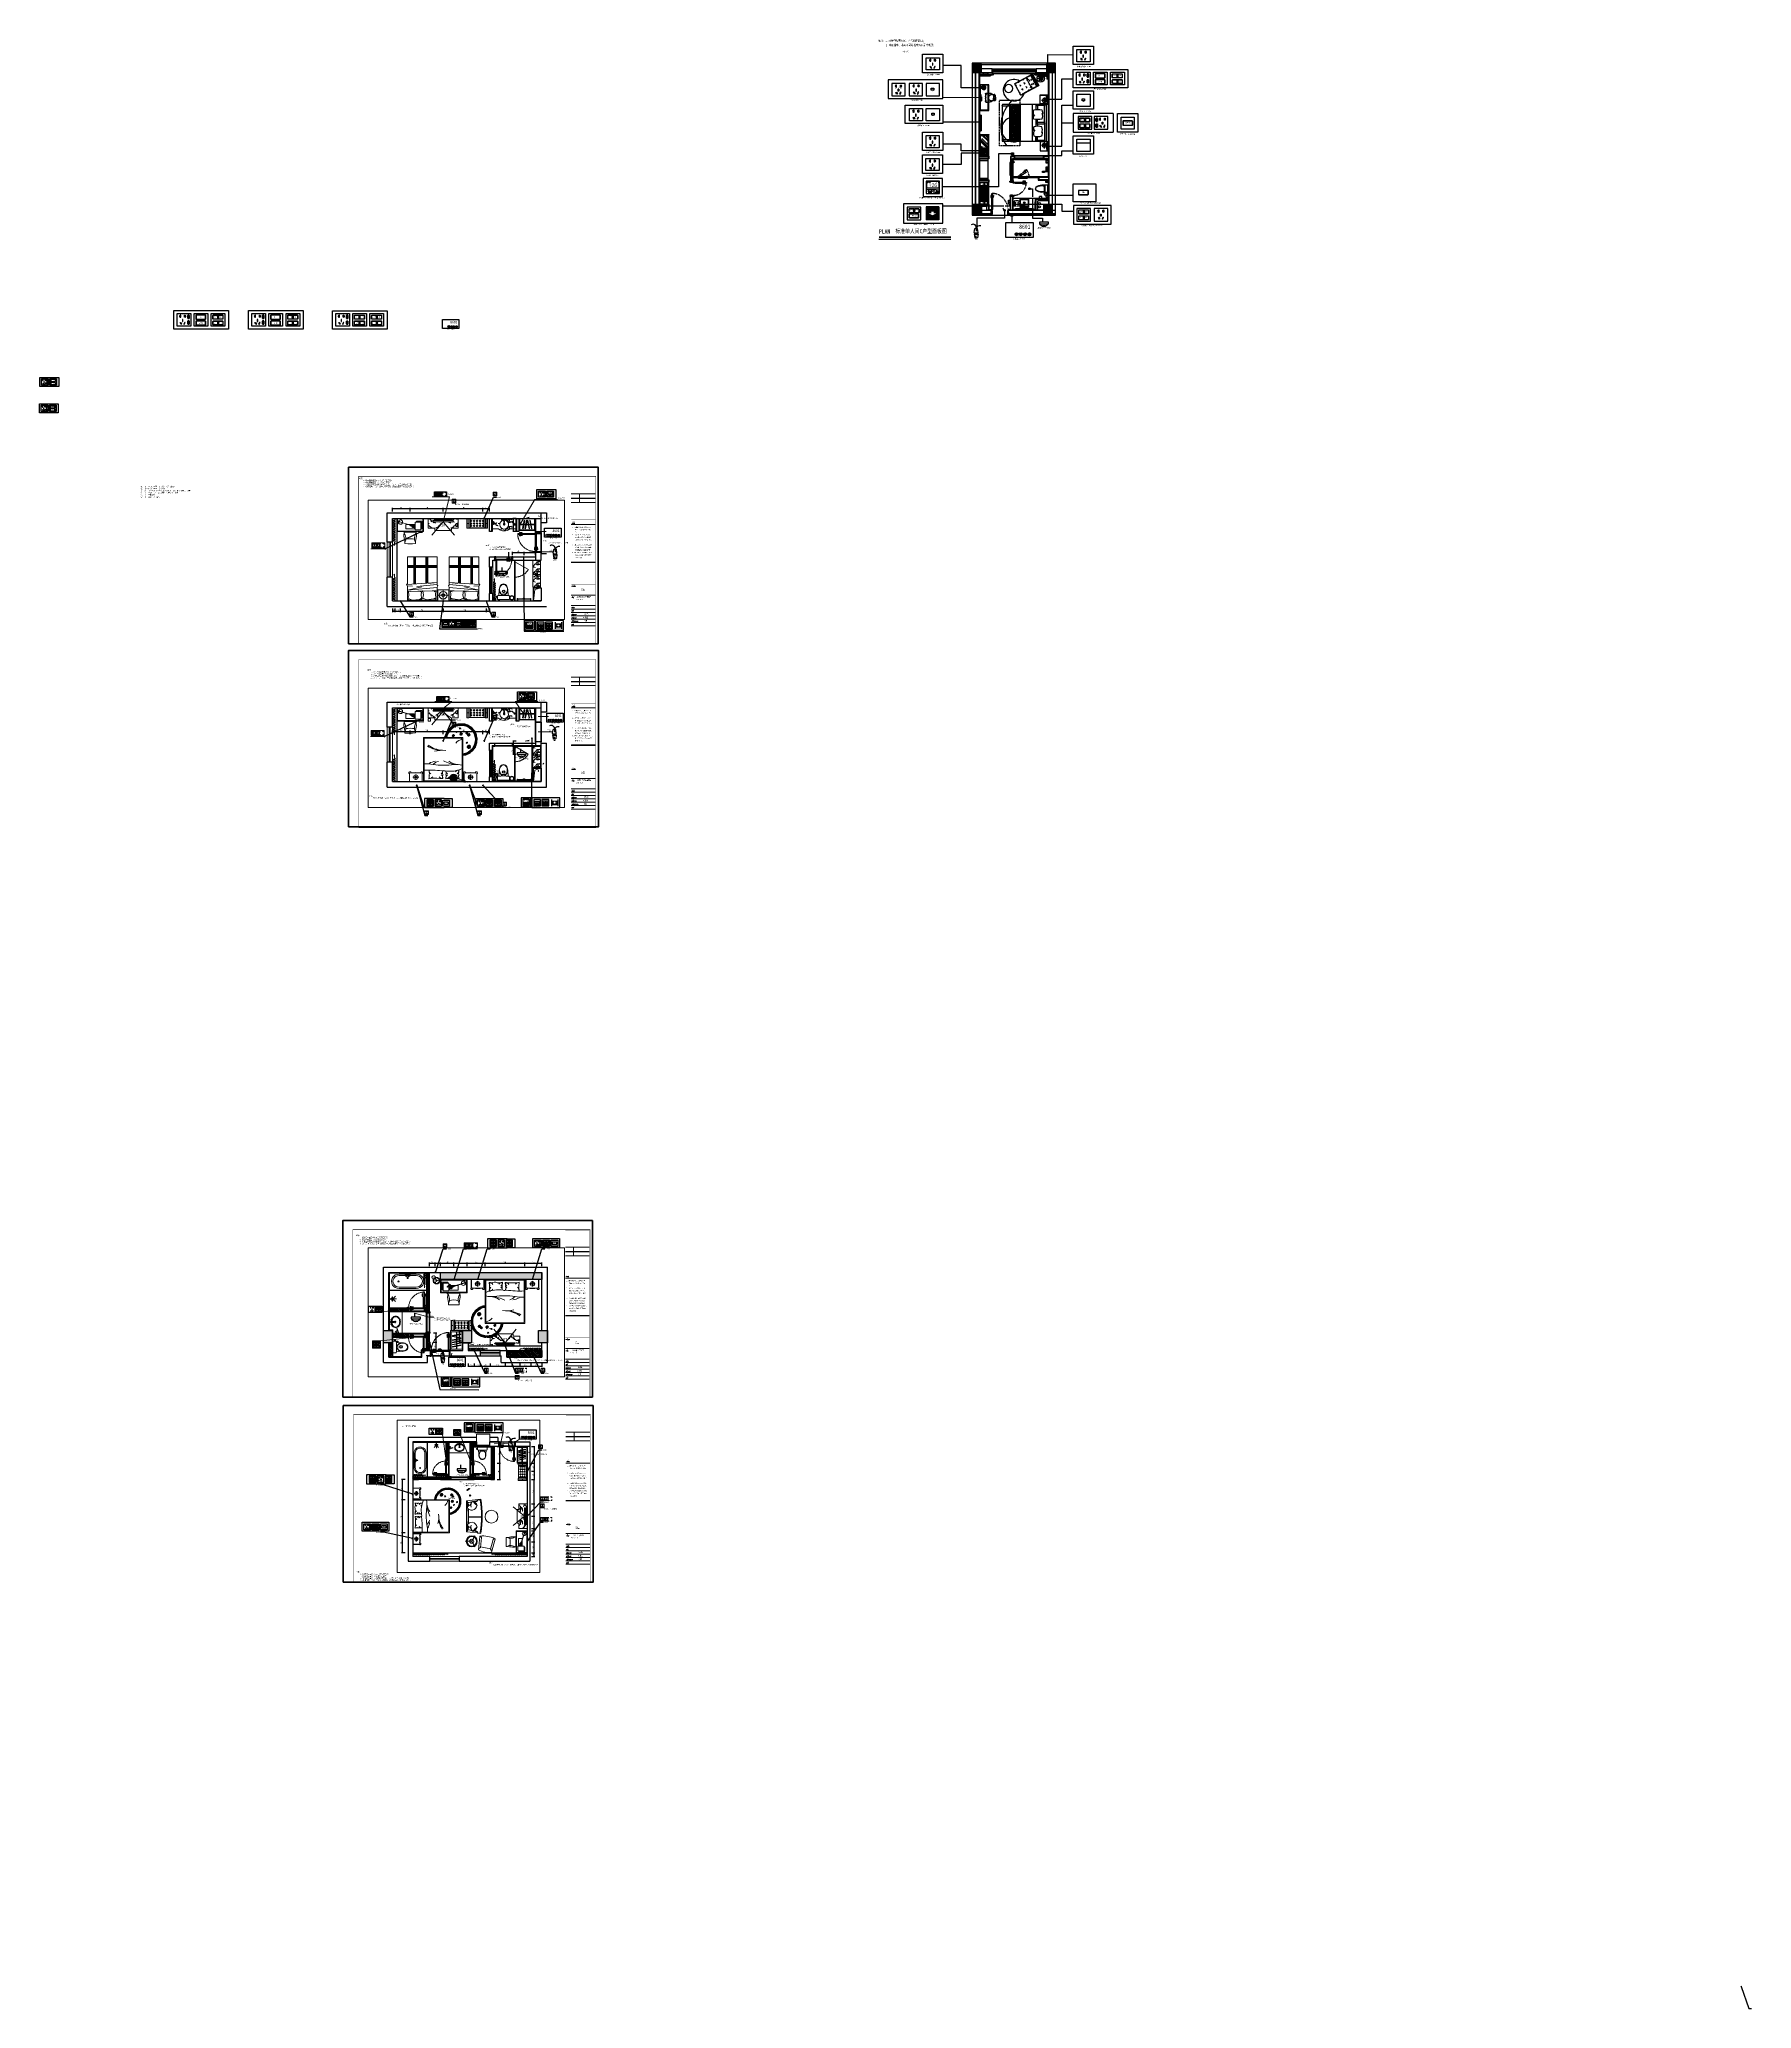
# Paper-space layout '01--平面图' of a CAD drawing. Header units: millimetres. Extents: x 1787 to 4899, y -4377 to -798.
# The model-space entities are those that its viewports show. They can reach past a viewport. Long polylines and large blocks are cut down to what shows.
import ezdxf
from ezdxf.enums import TextEntityAlignment as Align
from ezdxf.xclip import XClip

# ---------------------------------------------------------------- set-up
doc = ezdxf.new("R2010")
doc.units = ezdxf.units.MM
doc.header["$LTSCALE"] = 10
doc.header["$XCLIPFRAME"] = 2
for name, pattern in [('ACAD_ISO03W100', [30, 12, -18]), ('B.P$0$DASH', [0.35, 0.25, -0.1]), ('CENTER2', [28.575, 19.05, -3.175, 3.175, -3.175]), ('DASH', [8.89, 6.35, -2.54]), ('DASHDOT2', [12.7, 6.35, -3.175, 0, -3.175]), ('DOM-虚线', [0.35, 0.25, -0.1]), ('DOM-门开启线', [0.666666, 0.333333, -0.111111, 0.111111, -0.111111]), ('DOTE', [61.468, 50.8, -5.08, 0.508, -5.08]), ('HIDDEN', [9.525, 6.35, -3.175]), ('HIDDEN2', [0.1875, 0.125, -0.0625])]:
    doc.linetypes.add(name, pattern=pattern)
doc.layers.get('Defpoints').update_dxf_attribs({"color": 250})
for name, color, linetype in [('01', 6, 'Continuous'), ('09字体-标注', 2, 'Continuous'), ('A-原建筑墙体', 5, 'Continuous'), ('A-新砌墙体', 4, 'Continuous'), ('A-新砌墙体(0.45)', 4, 'Continuous'), ('A-窗', 12, 'Continuous'), ('A-造型完成面线', 1, 'Continuous'), ('BP-CURTAIN', 1, 'Continuous'), ('DIM-照明', 3, 'Continuous'), ('F-到顶家具', 40, 'Continuous'), ('F-到顶隔断', 136, 'Continuous'), ('F-固定家具', 40, 'Continuous'), ('F-平面灯具', 2, 'Continuous'), ('F-洁具厨具', 31, 'Continuous'), ('F-活动家私', 51, 'Continuous'), ('F-活动家私(0.25)', 51, 'Continuous'), ('F-窗台石', 2, 'Continuous'), ('F-窗帘', 1, 'Continuous'), ('F-门套', 52, 'Continuous'), ('F-门扇', 60, 'Continuous'), ('FC-地漏', 91, 'Continuous'), ('FC-地漏(0.12)', 91, 'Continuous'), ('FC-地面灯具', 2, 'Continuous'), ('FC-淋浴间挡水石线', 22, 'Continuous'), ('FF-Fb', 31, 'Continuous'), ('fur-text', 3, 'Continuous'), ('IFF-FURN-DETAIL', 250, 'Continuous'), ('JFF-FURN', 51, 'Continuous'), ('PUB_HATCH', 8, 'Continuous'), ('SYMBOL【符号】', 136, 'Continuous'), ('TK', 1, 'Continuous'), ('WALL', 7, 'Continuous'), ('WALL_NEW【新建墙体】', 4, 'Continuous'), ('WALL【墙体】', 7, 'Continuous'), ('WIRE-动力', 2, 'Continuous'), ('图纸说明', 7, 'Continuous'), ('恒润智能', 7, 'Continuous'), ('郑州别样红智能', 7, 'Continuous'), ('面板', 1, 'Continuous')]:
    doc.layers.add(name, color=color, linetype=linetype)
for name, color, linetype, lineweight in [('2CP-壁灯', 30, 'Continuous', 20), ('Column', 7, 'Continuous', 0), ('FC-Doorsill【门槛线】', 8, 'Continuous', 0), ('FC-Hatch【平面填充】', 250, 'Continuous', 0), ('FC-Refe【标注引线】', 2, 'Continuous', 0), ('FF-Complete【墙体完成线】', 6, 'Continuous', 0), ('FF-Curtain', 32, 'Continuous', 0), ('FF-Curtain【平面窗帘】', 32, 'Continuous', 0), ('FF-Door【门】', 51, 'Continuous', 0), ('FF-FIXT【洁具】', 31, 'Continuous', 0), ('FF-MT【门套】', 20, 'Continuous', 0), ('FF-Socket【电气】', 124, 'Continuous', 0), ('FF-Text【平面文字】', 2, 'Continuous', 0), ('FF-Win【窗】', 132, 'Continuous', 0), ('FF-【活动成品家具】', 51, 'Continuous', 0), ('Fine【细线】', 250, 'Continuous', 0), ('Finish【完成面】', 2, 'Continuous', 0), ('G-图框', 7, 'Continuous', 0), ('G-建筑柱体', 1, 'Continuous', 0), ('G-建筑轴线', 1, 'CENTER2', 0), ('G-索引符号', 7, 'Continuous', 0), ('Hidden【虚线】', 136, 'DASH', 0), ('RC-dimensions', 44, 'Continuous', 0), ('标注', 20, 'Continuous', 13)]:
    doc.layers.add(name, color=color, linetype=linetype, lineweight=lineweight)
doc.styles.add('CP-2', font='')
doc.styles.add('DESIGNED BY', font='romant.shx', dxfattribs={"width": 2, "height": 150})
doc.styles.add('HAND', font='hand.shx')
doc.styles.add('HZFS', font='')
doc.styles.add('KKS-TEXT-CHINA', font='', dxfattribs={"width": 0.75})
doc.styles.add('ROMANS', font='ROMANS.shx', dxfattribs={"width": 0.7, "bigfont": 'BIGFONT.shx'})
doc.styles.add('ROMANTIC', font='', dxfattribs={"bigfont": 'gbcbig.shx'})
doc.styles.add('st', font='', dxfattribs={"width": 0.7})
doc.styles.get("Standard").update_dxf_attribs({"font": 'arial.ttf'})
doc.styles.add('WMF-黑体0', font='simhei.ttf')
doc.styles.add('仿宋', font='isocp3.shx', dxfattribs={"width": 0.8, "height": 300, "bigfont": 'hztxtpk.shx'})
doc.styles.add('尺寸标注', font='ARCHS.SHX', dxfattribs={"width": 0.8})
doc.styles.add('文字', font='')
doc.styles.add('样式 1', font='msyh.ttf', dxfattribs={"width": 0.8})
doc.styles.add('黑体', font='simhei.ttf', dxfattribs={"width": 0.7})
doc.styles.get('CP-2').set_extended_font_data('SimSun')
doc.styles.get('HZFS').set_extended_font_data('SimSun')
doc.styles.get('KKS-TEXT-CHINA').set_extended_font_data('SimSun')
doc.styles.get('ROMANTIC').set_extended_font_data('STXihei')
doc.styles.get('st').set_extended_font_data('SimSun')
doc.styles.get('文字').set_extended_font_data('SimSun')
doc.linetypes.add('ZIGZAG', pattern='A,0.00254,-5.08,[131,ltypeshp.shx,S=5.08,R=0,X=-5.08,Y=0],-10.16,[131,ltypeshp.shx,S=5.08,R=180,X=5.08,Y=0],-5.08', length=20.32254)
doc.dimstyles.new('海龙[布局]1：25', dxfattribs={"dimtxt": 2.25, "dimasz": 1, "dimexe": 1.5, "dimexo": 1, "dimgap": 1, "dimtad": 1, "dimdec": 0, "dimlfac": 25, "dimrnd": 5, "dimdsep": 46, "dimtxsty": '尺寸标注', "dimblk": 'ARCHTICK', "dimblk1": 'ARCHTICK', "dimblk2": 'ARCHTICK', "dimcen": 1, "dimclrd": 44, "dimclre": 44, "dimclrt": 2, "dimadec": 0, "dimazin": 0, "dimtfac": 1, "dimtdec": 0, "dimtix": 1, "dimtmove": 2, "dimatfit": 3, "dimldrblk": 'hl_arrow2', "dimfxl": 5, "dimfxlon": 1, "dimarcsym": 0})
doc.dimstyles.new('海龙[布局]1：30', dxfattribs={"dimtxt": 2.25, "dimasz": 1, "dimexe": 1.5, "dimexo": 1, "dimgap": 1, "dimtad": 1, "dimdec": 0, "dimlfac": 30, "dimrnd": 5, "dimdsep": 46, "dimtxsty": '尺寸标注', "dimblk": 'ARCHTICK', "dimblk1": 'ARCHTICK', "dimblk2": 'ARCHTICK', "dimcen": 1, "dimclrd": 44, "dimclre": 44, "dimclrt": 2, "dimadec": 0, "dimazin": 0, "dimtfac": 1, "dimtdec": 0, "dimtix": 1, "dimtmove": 2, "dimatfit": 3, "dimldrblk": 'hl_arrow2', "dimfxl": 5, "dimfxlon": 1, "dimarcsym": 0})

# ---------------------------------------------------------------- blocks, each defined once
blk = doc.blocks.new('_ArchTick')
at = {"color": 2, "linetype": 'ByBlock', "const_width": 0.15}
blk.add_lwpolyline([(-0.5, -0.5), (0.5, 0.5)], dxfattribs=at)
blk = doc.blocks.new('hl_arrow2')
at = {"color": 2}
blk.add_line((-0.2, 0), (-1, 0), dxfattribs=at)
blk.add_lwpolyline([(-0.2, 0), (-0.9, -0.7), (-0.7, -0.9), (0, 0), (-0.7, 0.9), (-0.9, 0.7)], close=True, dxfattribs=at)
for points in [[(-0.9, 0.7), (-0.7, 0.9), (-0.2, 0), (0, 0)], [(-0.9, -0.7), (-0.7, -0.9), (-0.2, 0), (0, 0)]]:
    blk.add_solid(points, dxfattribs=at)
blk = doc.blocks.new('海龙_07300466')
at = {"layer": 'FF-Socket【电气】'}
for points in [[(1.7, -1.5), (1.7, 1.5, 0.414214), (1.5, 1.7), (-1.5, 1.7, 0.414214), (-1.7, 1.5), (-1.7, -1.5, 0.414214), (-1.5, -1.7), (1.5, -1.7, 0.414214)], [(-0.3, 0.7), (-0.3, 0.7), (-0.3, 1.1), (-0.3, 1.1), (-0.3, 1), (-0.4, 1, 1.571411), (-0.4, 0.8), (-0.3, 0.8)], [(0.3, 1), (0.3, 1.1), (0.3, 1.1), (0.3, 0.7), (0.3, 0.7), (0.3, 0.8), (0.4, 0.8, 1.571411), (0.4, 1)]]:
    blk.add_lwpolyline(points, format="xyb", close=True, dxfattribs=at)
for points in [[(1.5, -1.5), (1.5, 1.5), (-1.5, 1.5), (-1.5, -1.5)], [(0, -0.3), (0, 0.2), (0, 0.2), (0, -0.3)], [(-0.2, -0.7), (-0.6, -1), (-0.7, -0.9), (-0.3, -0.7)], [(0.3, -0.7), (0.7, -0.9), (0.6, -1), (0.2, -0.7)]]:
    blk.add_lwpolyline(points, close=True, dxfattribs=at)
blk = doc.blocks.new('*D830')
at = {"layer": 'Defpoints', "color": 0, "transparency": 16777216}
for p in [(2647.1, -1736.3), (2668, -1730.3), (2668, -1736.3)]:
    blk.add_point(p, dxfattribs=at)
at = {"layer": 'RC-dimensions', "color": 44, "lineweight": -2, "transparency": 16777216}
for p, q in [((2647.1, -1735.3), (2647.1, -1728.8)), ((2647.1, -1730.3), (2668, -1730.3)), ((2668, -1735.3), (2668, -1728.8))]:
    blk.add_line(p, q, dxfattribs=at)
at = {"layer": 'RC-dimensions', "color": 44, "lineweight": -2, "transparency": 16777216, "rotation": 180}
blk.add_blockref('_ArchTick', (2647.1, -1730.3), dxfattribs=at)
at = {"layer": 'RC-dimensions', "color": 44, "lineweight": -2, "transparency": 16777216}
blk.add_blockref('_ArchTick', (2668, -1730.3), dxfattribs=at)
at = {"layer": 'RC-dimensions', "color": 2, "transparency": 16777216, "insert": (2657.5, -1728.1), "char_height": 2.25, "attachment_point": 5, "style": '尺寸标注'}
blk.add_mtext('525', dxfattribs=at)
blk = doc.blocks.new('配电箱')
blk.add_line((3.7, 2.1), (-3.7, 0))
at = {"const_width": 0.02}
blk.add_lwpolyline([(-3.7, 2.1), (3.7, 2.1), (3.7, 0), (-3.7, 0)], close=True, dxfattribs=at)
blk.add_solid([(3.7, 0), (3.7, 2.1), (-3.7, 0)])
blk = doc.blocks.new('*D863')
at = {"layer": 'Defpoints', "color": 0, "transparency": 16777216}
for p in [(2668, -1736.3), (2689, -1730.3), (2689, -1736.3)]:
    blk.add_point(p, dxfattribs=at)
at = {"layer": 'RC-dimensions', "color": 44, "lineweight": -2, "transparency": 16777216}
for p, q in [((2668, -1735.3), (2668, -1728.8)), ((2668, -1730.3), (2689, -1730.3)), ((2689, -1735.3), (2689, -1728.8))]:
    blk.add_line(p, q, dxfattribs=at)
at = {"layer": 'RC-dimensions', "color": 44, "lineweight": -2, "transparency": 16777216, "rotation": 180}
blk.add_blockref('_ArchTick', (2668, -1730.3), dxfattribs=at)
at = {"layer": 'RC-dimensions', "color": 44, "lineweight": -2, "transparency": 16777216}
blk.add_blockref('_ArchTick', (2689, -1730.3), dxfattribs=at)
at = {"layer": 'RC-dimensions', "color": 2, "transparency": 16777216, "insert": (2678.5, -1728.1), "char_height": 2.25, "attachment_point": 5, "style": '尺寸标注'}
blk.add_mtext('525', dxfattribs=at)
blk = doc.blocks.new('*D1390')
at = {"layer": 'Defpoints', "color": 0, "transparency": 16777216}
for p in [(2429, -1831), (2433, -1831), (2433, -1837)]:
    blk.add_point(p, dxfattribs=at)
at = {"layer": 'RC-dimensions', "color": 44, "lineweight": -2, "transparency": 16777216}
for p, q in [((2429, -1837), (2428, -1837)), ((2429, -1832), (2429, -1838.5)), ((2429, -1837), (2433, -1837)), ((2433, -1832), (2433, -1838.5)), ((2433, -1837), (2434, -1837))]:
    blk.add_line(p, q, dxfattribs=at)
blk.add_blockref('_ArchTick', (2429, -1837), dxfattribs=at)
at = {"layer": 'RC-dimensions', "color": 44, "lineweight": -2, "transparency": 16777216, "rotation": 180}
blk.add_blockref('_ArchTick', (2433, -1837), dxfattribs=at)
at = {"layer": 'RC-dimensions', "color": 2, "transparency": 16777216, "insert": (2431, -1834.9), "char_height": 2.25, "attachment_point": 5, "style": '尺寸标注'}
blk.add_mtext('100', dxfattribs=at)
blk = doc.blocks.new('*D1391')
at = {"layer": 'Defpoints', "color": 0, "transparency": 16777216}
for p in [(2433, -1831), (2443, -1831), (2443, -1837)]:
    blk.add_point(p, dxfattribs=at)
at = {"layer": 'RC-dimensions', "color": 44, "lineweight": -2, "transparency": 16777216}
for p, q in [((2433, -1832), (2433, -1838.5)), ((2433, -1837), (2443, -1837)), ((2443, -1832), (2443, -1838.5))]:
    blk.add_line(p, q, dxfattribs=at)
at = {"layer": 'RC-dimensions', "color": 44, "lineweight": -2, "transparency": 16777216, "rotation": 180}
blk.add_blockref('_ArchTick', (2433, -1837), dxfattribs=at)
at = {"layer": 'RC-dimensions', "color": 44, "lineweight": -2, "transparency": 16777216}
blk.add_blockref('_ArchTick', (2443, -1837), dxfattribs=at)
at = {"layer": 'RC-dimensions', "color": 2, "transparency": 16777216, "insert": (2438, -1834.9), "char_height": 2.25, "attachment_point": 5, "style": '尺寸标注'}
blk.add_mtext('250', dxfattribs=at)
blk = doc.blocks.new('*D1392')
at = {"layer": 'Defpoints', "color": 0, "transparency": 16777216}
for p in [(2443, -1831), (2521, -1831), (2521, -1837)]:
    blk.add_point(p, dxfattribs=at)
at = {"layer": 'RC-dimensions', "color": 44, "lineweight": -2, "transparency": 16777216}
for p, q in [((2443, -1832), (2443, -1838.5)), ((2443, -1837), (2521, -1837)), ((2521, -1832), (2521, -1838.5))]:
    blk.add_line(p, q, dxfattribs=at)
at = {"layer": 'RC-dimensions', "color": 44, "lineweight": -2, "transparency": 16777216, "rotation": 180}
blk.add_blockref('_ArchTick', (2443, -1837), dxfattribs=at)
at = {"layer": 'RC-dimensions', "color": 44, "lineweight": -2, "transparency": 16777216}
blk.add_blockref('_ArchTick', (2521, -1837), dxfattribs=at)
at = {"layer": 'RC-dimensions', "color": 2, "transparency": 16777216, "insert": (2482, -1834.9), "char_height": 2.25, "attachment_point": 5, "style": '尺寸标注'}
blk.add_mtext('1950', dxfattribs=at)
blk = doc.blocks.new('*D1393')
at = {"layer": 'Defpoints', "color": 0, "transparency": 16777216}
for p in [(2521, -1831), (2599, -1831), (2599, -1837)]:
    blk.add_point(p, dxfattribs=at)
at = {"layer": 'RC-dimensions', "color": 44, "lineweight": -2, "transparency": 16777216}
for p, q in [((2521, -1832), (2521, -1838.5)), ((2521, -1837), (2599, -1837)), ((2599, -1832), (2599, -1838.5))]:
    blk.add_line(p, q, dxfattribs=at)
at = {"layer": 'RC-dimensions', "color": 44, "lineweight": -2, "transparency": 16777216, "rotation": 180}
blk.add_blockref('_ArchTick', (2521, -1837), dxfattribs=at)
at = {"layer": 'RC-dimensions', "color": 44, "lineweight": -2, "transparency": 16777216}
blk.add_blockref('_ArchTick', (2599, -1837), dxfattribs=at)
at = {"layer": 'RC-dimensions', "color": 2, "transparency": 16777216, "insert": (2560, -1834.9), "char_height": 2.25, "attachment_point": 5, "style": '尺寸标注'}
blk.add_mtext('1950', dxfattribs=at)
blk = doc.blocks.new('*D1678')
at = {"layer": 'Defpoints', "color": 0, "transparency": 16777216}
for p in [(2669.4, -3022.6), (2669.4, -3028.6), (2700.4, -3028.6)]:
    blk.add_point(p, dxfattribs=at)
at = {"layer": 'RC-dimensions', "color": 44, "lineweight": -2, "transparency": 16777216}
for p, q in [((2669.4, -3027.6), (2669.4, -3021.1)), ((2700.4, -3022.6), (2669.4, -3022.6)), ((2700.4, -3027.6), (2700.4, -3021.1))]:
    blk.add_line(p, q, dxfattribs=at)
at = {"layer": 'RC-dimensions', "color": 44, "lineweight": -2, "transparency": 16777216, "rotation": 180}
blk.add_blockref('_ArchTick', (2669.4, -3022.6), dxfattribs=at)
at = {"layer": 'RC-dimensions', "color": 44, "lineweight": -2, "transparency": 16777216}
blk.add_blockref('_ArchTick', (2700.4, -3022.6), dxfattribs=at)
at = {"layer": 'RC-dimensions', "color": 2, "transparency": 16777216, "insert": (2684.9, -3020.5), "char_height": 2.25, "attachment_point": 5, "style": '尺寸标注'}
blk.add_mtext('775', dxfattribs=at)
blk = doc.blocks.new('*D1679')
at = {"layer": 'Defpoints', "color": 0, "transparency": 16777216}
for p in [(2597.4, -3022.6), (2597.4, -3028.6), (2669.4, -3028.6)]:
    blk.add_point(p, dxfattribs=at)
at = {"layer": 'RC-dimensions', "color": 44, "lineweight": -2, "transparency": 16777216}
for p, q in [((2597.4, -3027.6), (2597.4, -3021.1)), ((2669.4, -3022.6), (2597.4, -3022.6)), ((2669.4, -3027.6), (2669.4, -3021.1))]:
    blk.add_line(p, q, dxfattribs=at)
at = {"layer": 'RC-dimensions', "color": 44, "lineweight": -2, "transparency": 16777216, "rotation": 180}
blk.add_blockref('_ArchTick', (2597.4, -3022.6), dxfattribs=at)
at = {"layer": 'RC-dimensions', "color": 44, "lineweight": -2, "transparency": 16777216}
blk.add_blockref('_ArchTick', (2669.4, -3022.6), dxfattribs=at)
at = {"layer": 'RC-dimensions', "color": 2, "transparency": 16777216, "insert": (2633.4, -3020.5), "char_height": 2.25, "attachment_point": 5, "style": '尺寸标注'}
blk.add_mtext('1800', dxfattribs=at)
blk = doc.blocks.new('*D1680')
at = {"layer": 'Defpoints', "color": 0, "transparency": 16777216}
for p in [(2564.4, -3022.6), (2564.4, -3028.6), (2597.4, -3028.6)]:
    blk.add_point(p, dxfattribs=at)
at = {"layer": 'RC-dimensions', "color": 44, "lineweight": -2, "transparency": 16777216}
for p, q in [((2564.4, -3027.6), (2564.4, -3021.1)), ((2597.4, -3022.6), (2564.4, -3022.6)), ((2597.4, -3027.6), (2597.4, -3021.1))]:
    blk.add_line(p, q, dxfattribs=at)
for p, rotation in [((2564.4, -3022.6), 179.9999999999992), ((2597.4, -3022.6), 359.9999999999991)]:
    blk.add_blockref('_ArchTick', p, dxfattribs=dict(at, rotation=rotation))
at = {"layer": 'RC-dimensions', "color": 2, "transparency": 16777216, "insert": (2580.9, -3020.5), "char_height": 2.25, "attachment_point": 5, "style": '尺寸标注'}
blk.add_mtext('825', dxfattribs=at)
blk = doc.blocks.new('*D1681')
at = {"layer": 'Defpoints', "color": 0, "transparency": 16777216}
for p in [(2540.4, -3022.6), (2540.4, -3028.6), (2564.4, -3028.6)]:
    blk.add_point(p, dxfattribs=at)
at = {"layer": 'RC-dimensions', "color": 44, "lineweight": -2, "transparency": 16777216}
for p, q in [((2540.4, -3027.6), (2540.4, -3021.1)), ((2564.4, -3022.6), (2540.4, -3022.6)), ((2564.4, -3027.6), (2564.4, -3021.1))]:
    blk.add_line(p, q, dxfattribs=at)
at = {"layer": 'RC-dimensions', "color": 44, "lineweight": -2, "transparency": 16777216, "rotation": 180}
blk.add_blockref('_ArchTick', (2540.4, -3022.6), dxfattribs=at)
at = {"layer": 'RC-dimensions', "color": 44, "lineweight": -2, "transparency": 16777216}
blk.add_blockref('_ArchTick', (2564.4, -3022.6), dxfattribs=at)
at = {"layer": 'RC-dimensions', "color": 2, "transparency": 16777216, "insert": (2552.4, -3020.5), "char_height": 2.25, "attachment_point": 5, "style": '尺寸标注'}
blk.add_mtext('600', dxfattribs=at)
blk = doc.blocks.new('*D1682')
at = {"layer": 'Defpoints', "color": 0, "transparency": 16777216}
for p in [(2506.4, -3022.6), (2506.4, -3028.6), (2516.4, -3028.6)]:
    blk.add_point(p, dxfattribs=at)
at = {"layer": 'RC-dimensions', "color": 44, "lineweight": -2, "transparency": 16777216}
for p, q in [((2506.4, -3027.6), (2506.4, -3021.1)), ((2516.4, -3022.6), (2506.4, -3022.6)), ((2516.4, -3027.6), (2516.4, -3021.1))]:
    blk.add_line(p, q, dxfattribs=at)
at = {"layer": 'RC-dimensions', "color": 44, "lineweight": -2, "transparency": 16777216, "rotation": 180}
blk.add_blockref('_ArchTick', (2506.4, -3022.6), dxfattribs=at)
at = {"layer": 'RC-dimensions', "color": 44, "lineweight": -2, "transparency": 16777216}
blk.add_blockref('_ArchTick', (2516.4, -3022.6), dxfattribs=at)
at = {"layer": 'RC-dimensions', "color": 2, "transparency": 16777216, "insert": (2511.4, -3020.5), "char_height": 2.25, "attachment_point": 5, "style": '尺寸标注'}
blk.add_mtext('250', dxfattribs=at)
blk = doc.blocks.new('*D1683')
at = {"layer": 'Defpoints', "color": 0, "transparency": 16777216}
for p in [(2566.4, -3203.4), (2577.4, -3203.4), (2577.4, -3209.4)]:
    blk.add_point(p, dxfattribs=at)
at = {"layer": 'RC-dimensions', "color": 44, "lineweight": -2, "transparency": 16777216}
for p, q in [((2566.4, -3204.4), (2566.4, -3210.9)), ((2566.4, -3209.4), (2577.4, -3209.4)), ((2577.4, -3204.4), (2577.4, -3210.9))]:
    blk.add_line(p, q, dxfattribs=at)
at = {"layer": 'RC-dimensions', "color": 44, "lineweight": -2, "transparency": 16777216, "rotation": 180}
blk.add_blockref('_ArchTick', (2566.4, -3209.4), dxfattribs=at)
at = {"layer": 'RC-dimensions', "color": 44, "lineweight": -2, "transparency": 16777216}
blk.add_blockref('_ArchTick', (2577.4, -3209.4), dxfattribs=at)
at = {"layer": 'RC-dimensions', "color": 2, "transparency": 16777216, "insert": (2571.9, -3207.1), "char_height": 2.25, "attachment_point": 5, "style": '尺寸标注'}
blk.add_mtext('275', dxfattribs=at)
blk = doc.blocks.new('*D1684')
at = {"layer": 'Defpoints', "color": 0, "transparency": 16777216}
for p in [(2502.1, -3165.8), (2502.1, -3180.8), (2508.1, -3165.8)]:
    blk.add_point(p, dxfattribs=at)
at = {"layer": 'RC-dimensions', "color": 44, "lineweight": -2, "transparency": 16777216}
for p, q in [((2503.1, -3165.8), (2509.6, -3165.8)), ((2503.1, -3180.8), (2509.6, -3180.8)), ((2508.1, -3180.8), (2508.1, -3165.8))]:
    blk.add_line(p, q, dxfattribs=at)
for p, rotation in [((2508.1, -3165.8), 90), ((2508.1, -3180.8), 270)]:
    blk.add_blockref('_ArchTick', p, dxfattribs=dict(at, rotation=rotation))
at = {"layer": 'RC-dimensions', "color": 2, "transparency": 16777216, "insert": (2506, -3173.3), "char_height": 2.25, "attachment_point": 5, "rotation": 90, "style": '尺寸标注'}
blk.add_mtext('375', dxfattribs=at)
blk = doc.blocks.new('*D1685')
at = {"layer": 'Defpoints', "color": 0, "transparency": 16777216}
for p in [(2502.1, -3148.8), (2508.1, -3148.8), (2502.1, -3165.8)]:
    blk.add_point(p, dxfattribs=at)
at = {"layer": 'RC-dimensions', "color": 44, "lineweight": -2, "transparency": 16777216}
for p, q in [((2503.1, -3148.8), (2509.6, -3148.8)), ((2508.1, -3165.8), (2508.1, -3148.8)), ((2503.1, -3165.8), (2509.6, -3165.8))]:
    blk.add_line(p, q, dxfattribs=at)
for p, rotation in [((2508.1, -3148.8), 90), ((2508.1, -3165.8), 270)]:
    blk.add_blockref('_ArchTick', p, dxfattribs=dict(at, rotation=rotation))
at = {"layer": 'RC-dimensions', "color": 2, "transparency": 16777216, "insert": (2505.9, -3157.3), "char_height": 2.25, "attachment_point": 5, "rotation": 90, "style": '尺寸标注'}
blk.add_mtext('425', dxfattribs=at)
blk = doc.blocks.new('*D1748')
at = {"layer": 'Defpoints', "color": 0, "transparency": 16777216}
for p in [(2496.4, -3022.6), (2496.4, -3028.6), (2506.4, -3028.6)]:
    blk.add_point(p, dxfattribs=at)
at = {"layer": 'RC-dimensions', "color": 44, "lineweight": -2, "transparency": 16777216}
for p, q in [((2496.4, -3027.6), (2496.4, -3021.1)), ((2506.4, -3022.6), (2496.4, -3022.6)), ((2506.4, -3027.6), (2506.4, -3021.1))]:
    blk.add_line(p, q, dxfattribs=at)
at = {"layer": 'RC-dimensions', "color": 44, "lineweight": -2, "transparency": 16777216, "rotation": 180}
blk.add_blockref('_ArchTick', (2496.4, -3022.6), dxfattribs=at)
at = {"layer": 'RC-dimensions', "color": 44, "lineweight": -2, "transparency": 16777216}
blk.add_blockref('_ArchTick', (2506.4, -3022.6), dxfattribs=at)
at = {"layer": 'RC-dimensions', "color": 2, "transparency": 16777216, "insert": (2501.4, -3020.5), "char_height": 2.25, "attachment_point": 5, "style": '尺寸标注'}
blk.add_mtext('250', dxfattribs=at)
blk = doc.blocks.new('*D1749')
at = {"layer": 'Defpoints', "color": 0, "transparency": 16777216}
for p in [(2516.4, -3022.6), (2516.4, -3028.6), (2540.4, -3028.6)]:
    blk.add_point(p, dxfattribs=at)
at = {"layer": 'RC-dimensions', "color": 44, "lineweight": -2, "transparency": 16777216}
for p, q in [((2516.4, -3027.6), (2516.4, -3021.1)), ((2540.4, -3022.6), (2516.4, -3022.6)), ((2540.4, -3027.6), (2540.4, -3021.1))]:
    blk.add_line(p, q, dxfattribs=at)
at = {"layer": 'RC-dimensions', "color": 44, "lineweight": -2, "transparency": 16777216, "rotation": 180}
blk.add_blockref('_ArchTick', (2516.4, -3022.6), dxfattribs=at)
at = {"layer": 'RC-dimensions', "color": 44, "lineweight": -2, "transparency": 16777216}
blk.add_blockref('_ArchTick', (2540.4, -3022.6), dxfattribs=at)
at = {"layer": 'RC-dimensions', "color": 2, "transparency": 16777216, "insert": (2528.4, -3020.5), "char_height": 2.25, "attachment_point": 5, "style": '尺寸标注'}
blk.add_mtext('600', dxfattribs=at)
blk = doc.blocks.new('海龙工具_插座_300高')
at = {"linetype": 'ACAD_ISO03W100', "ltscale": 0.2}
blk.add_lwpolyline([(-40, 38), (-40, -39, 0.414214), (-38, -41), (38, -41, 0.414214), (40, -39), (40, 38, 0.414214), (38, 40), (-38, 40, 0.414214)], format="xyb", close=True, dxfattribs=at)
at = {"color": 8, "linetype": 'ACAD_ISO03W100', "ltscale": 0.2}
blk.add_lwpolyline([(-38, 37), (-38, -37, 0.414214), (-36, -39), (36, -39, 0.414214), (38, -37), (38, 37, 0.414214), (36, 38), (-36, 38, 0.414214)], format="xyb", close=True, dxfattribs=at)
at = {"linetype": 'ACAD_ISO03W100', "ltscale": 0.2, "const_width": 0.675}
blk.add_lwpolyline([(-14, 10), (13, 10), (13, 6), (11, 6), (11, -7), (-12, -7), (-12, 6), (-14, 6)], close=True, dxfattribs=at)
blk = doc.blocks.new('海龙_07301433')
at = {"layer": 'FF-Socket【电气】', "xscale": 0.043, "yscale": 0.043, "zscale": 0.043}
blk.add_blockref('海龙工具_插座_300高', (0, 0), dxfattribs=at)
blk = doc.blocks.new('*D1810')
at = {"layer": 'Defpoints', "color": 0, "transparency": 16777216}
for p in [(2588.4, -3203.4), (2606.4, -3203.4), (2606.4, -3209.4)]:
    blk.add_point(p, dxfattribs=at)
at = {"layer": 'RC-dimensions', "color": 44, "lineweight": -2, "transparency": 16777216}
for p, q in [((2588.4, -3204.4), (2588.4, -3210.9)), ((2588.4, -3209.4), (2606.4, -3209.4)), ((2606.4, -3204.4), (2606.4, -3210.9))]:
    blk.add_line(p, q, dxfattribs=at)
at = {"layer": 'RC-dimensions', "color": 44, "lineweight": -2, "transparency": 16777216, "rotation": 180}
blk.add_blockref('_ArchTick', (2588.4, -3209.4), dxfattribs=at)
at = {"layer": 'RC-dimensions', "color": 44, "lineweight": -2, "transparency": 16777216}
blk.add_blockref('_ArchTick', (2606.4, -3209.4), dxfattribs=at)
at = {"layer": 'RC-dimensions', "color": 2, "transparency": 16777216, "insert": (2597.4, -3207.1), "char_height": 2.25, "attachment_point": 5, "style": '尺寸标注'}
blk.add_mtext('450', dxfattribs=at)
blk = doc.blocks.new('*D1811')
at = {"layer": 'Defpoints', "color": 0, "transparency": 16777216}
for p in [(2633.4, -3203.4), (2660.4, -3203.4), (2660.4, -3209.4)]:
    blk.add_point(p, dxfattribs=at)
at = {"layer": 'RC-dimensions', "color": 44, "lineweight": -2, "transparency": 16777216}
for p, q in [((2633.4, -3204.4), (2633.4, -3210.9)), ((2633.4, -3209.4), (2660.4, -3209.4)), ((2660.4, -3204.4), (2660.4, -3210.9))]:
    blk.add_line(p, q, dxfattribs=at)
at = {"layer": 'RC-dimensions', "color": 44, "lineweight": -2, "transparency": 16777216, "rotation": 180}
blk.add_blockref('_ArchTick', (2633.4, -3209.4), dxfattribs=at)
at = {"layer": 'RC-dimensions', "color": 44, "lineweight": -2, "transparency": 16777216}
blk.add_blockref('_ArchTick', (2660.4, -3209.4), dxfattribs=at)
at = {"layer": 'RC-dimensions', "color": 2, "transparency": 16777216, "insert": (2646.9, -3207.2), "char_height": 2.25, "attachment_point": 5, "style": '尺寸标注'}
blk.add_mtext('675', dxfattribs=at)
blk = doc.blocks.new('*D1813')
at = {"layer": 'Defpoints', "color": 0, "transparency": 16777216}
for p in [(2577.4, -3203.4), (2588.4, -3203.4), (2588.4, -3209.4)]:
    blk.add_point(p, dxfattribs=at)
at = {"layer": 'RC-dimensions', "color": 44, "lineweight": -2, "transparency": 16777216}
for p, q in [((2577.4, -3204.4), (2577.4, -3210.9)), ((2577.4, -3209.4), (2588.4, -3209.4)), ((2588.4, -3204.4), (2588.4, -3210.9))]:
    blk.add_line(p, q, dxfattribs=at)
at = {"layer": 'RC-dimensions', "color": 44, "lineweight": -2, "transparency": 16777216, "rotation": 180}
blk.add_blockref('_ArchTick', (2577.4, -3209.4), dxfattribs=at)
at = {"layer": 'RC-dimensions', "color": 44, "lineweight": -2, "transparency": 16777216}
blk.add_blockref('_ArchTick', (2588.4, -3209.4), dxfattribs=at)
at = {"layer": 'RC-dimensions', "color": 2, "transparency": 16777216, "insert": (2582.9, -3207.1), "char_height": 2.25, "attachment_point": 5, "style": '尺寸标注'}
blk.add_mtext('275', dxfattribs=at)
blk = doc.blocks.new('*D1814')
at = {"layer": 'Defpoints', "color": 0, "transparency": 16777216}
for p in [(2606.4, -3203.4), (2633.4, -3203.4), (2633.4, -3209.4)]:
    blk.add_point(p, dxfattribs=at)
at = {"layer": 'RC-dimensions', "color": 44, "lineweight": -2, "transparency": 16777216}
for p, q in [((2606.4, -3204.4), (2606.4, -3210.9)), ((2606.4, -3209.4), (2633.4, -3209.4)), ((2633.4, -3204.4), (2633.4, -3210.9))]:
    blk.add_line(p, q, dxfattribs=at)
at = {"layer": 'RC-dimensions', "color": 44, "lineweight": -2, "transparency": 16777216, "rotation": 180}
blk.add_blockref('_ArchTick', (2606.4, -3209.4), dxfattribs=at)
at = {"layer": 'RC-dimensions', "color": 44, "lineweight": -2, "transparency": 16777216}
blk.add_blockref('_ArchTick', (2633.4, -3209.4), dxfattribs=at)
at = {"layer": 'RC-dimensions', "color": 2, "transparency": 16777216, "insert": (2619.9, -3207.2), "char_height": 2.25, "attachment_point": 5, "style": '尺寸标注'}
blk.add_mtext('675', dxfattribs=at)
blk = doc.blocks.new('*D1816')
at = {"layer": 'Defpoints', "color": 0, "transparency": 16777216}
for p in [(2617.8, -3385.6), (2623.8, -3385.6), (2617.8, -3415.6)]:
    blk.add_point(p, dxfattribs=at)
at = {"layer": 'RC-dimensions', "color": 44, "lineweight": -2, "transparency": 16777216}
for p, q in [((2618.8, -3385.6), (2625.3, -3385.6)), ((2623.8, -3415.6), (2623.8, -3385.6)), ((2618.8, -3415.6), (2625.3, -3415.6))]:
    blk.add_line(p, q, dxfattribs=at)
for p, rotation in [((2623.8, -3385.6), 90), ((2623.8, -3415.6), 270)]:
    blk.add_blockref('_ArchTick', p, dxfattribs=dict(at, rotation=rotation))
at = {"layer": 'RC-dimensions', "color": 2, "transparency": 16777216, "insert": (2621.6, -3400.6), "char_height": 2.25, "attachment_point": 5, "rotation": 90, "style": '尺寸标注'}
blk.add_mtext('900', dxfattribs=at)
blk = doc.blocks.new('*D1817')
at = {"layer": 'Defpoints', "color": 0, "transparency": 16777216}
for p in [(2617.8, -3355.6), (2623.8, -3355.6), (2617.8, -3385.6)]:
    blk.add_point(p, dxfattribs=at)
at = {"layer": 'RC-dimensions', "color": 44, "lineweight": -2, "transparency": 16777216}
for p, q in [((2618.8, -3355.6), (2625.3, -3355.6)), ((2623.8, -3385.6), (2623.8, -3355.6)), ((2618.8, -3385.6), (2625.3, -3385.6))]:
    blk.add_line(p, q, dxfattribs=at)
for p, rotation in [((2623.8, -3355.6), 90), ((2623.8, -3385.6), 270)]:
    blk.add_blockref('_ArchTick', p, dxfattribs=dict(at, rotation=rotation))
at = {"layer": 'RC-dimensions', "color": 2, "transparency": 16777216, "insert": (2621.6, -3370.6), "char_height": 2.25, "attachment_point": 5, "rotation": 90, "style": '尺寸标注'}
blk.add_mtext('900', dxfattribs=at)
blk = doc.blocks.new('*D1818')
at = {"layer": 'Defpoints', "color": 0, "transparency": 16777216}
for p in [(2680.3, -3355.6), (2680.3, -3385.6), (2686.3, -3385.6)]:
    blk.add_point(p, dxfattribs=at)
at = {"layer": 'RC-dimensions', "color": 44, "lineweight": -2, "transparency": 16777216}
for p, q in [((2681.3, -3355.6), (2687.8, -3355.6)), ((2686.3, -3355.6), (2686.3, -3385.6)), ((2681.3, -3385.6), (2687.8, -3385.6))]:
    blk.add_line(p, q, dxfattribs=at)
for p, rotation in [((2686.3, -3355.6), 90), ((2686.3, -3385.6), 270)]:
    blk.add_blockref('_ArchTick', p, dxfattribs=dict(at, rotation=rotation))
at = {"layer": 'RC-dimensions', "color": 2, "transparency": 16777216, "insert": (2684.1, -3370.6), "char_height": 2.25, "attachment_point": 5, "rotation": 90, "style": '尺寸标注'}
blk.add_mtext('900', dxfattribs=at)
blk = doc.blocks.new('*D1819')
at = {"layer": 'Defpoints', "color": 0, "transparency": 16777216}
for p in [(2680.3, -3385.6), (2680.3, -3400.6), (2686.3, -3400.6)]:
    blk.add_point(p, dxfattribs=at)
at = {"layer": 'RC-dimensions', "color": 44, "lineweight": -2, "transparency": 16777216}
for p, q in [((2681.3, -3385.6), (2687.8, -3385.6)), ((2681.3, -3400.6), (2687.8, -3400.6)), ((2686.3, -3385.6), (2686.3, -3400.6))]:
    blk.add_line(p, q, dxfattribs=at)
for p, rotation in [((2686.3, -3385.6), 90), ((2686.3, -3400.6), 270)]:
    blk.add_blockref('_ArchTick', p, dxfattribs=dict(at, rotation=rotation))
at = {"layer": 'RC-dimensions', "color": 2, "transparency": 16777216, "insert": (2684.1, -3393.1), "char_height": 2.25, "attachment_point": 5, "rotation": 90, "style": '尺寸标注'}
blk.add_mtext('450', dxfattribs=at)
blk = doc.blocks.new('*D1820')
at = {"layer": 'Defpoints', "color": 0, "transparency": 16777216}
for p in [(2680.3, -3400.6), (2680.3, -3415.6), (2686.3, -3415.6)]:
    blk.add_point(p, dxfattribs=at)
at = {"layer": 'RC-dimensions', "color": 44, "lineweight": -2, "transparency": 16777216}
for p, q in [((2681.3, -3400.6), (2687.8, -3400.6)), ((2686.3, -3400.6), (2686.3, -3415.6)), ((2681.3, -3415.6), (2687.8, -3415.6))]:
    blk.add_line(p, q, dxfattribs=at)
for p, rotation in [((2686.3, -3400.6), 90), ((2686.3, -3415.6), 270)]:
    blk.add_blockref('_ArchTick', p, dxfattribs=dict(at, rotation=rotation))
at = {"layer": 'RC-dimensions', "color": 2, "transparency": 16777216, "insert": (2684.1, -3408.1), "char_height": 2.25, "attachment_point": 5, "rotation": 90, "style": '尺寸标注'}
blk.add_mtext('450', dxfattribs=at)
blk = doc.blocks.new('*D1821')
at = {"layer": 'Defpoints', "color": 0, "transparency": 16777216}
for p in [(2680.3, -3548.9), (2680.3, -3555.6), (2686.3, -3548.9)]:
    blk.add_point(p, dxfattribs=at)
at = {"layer": 'RC-dimensions', "color": 44, "lineweight": -2, "transparency": 16777216}
for p, q in [((2681.3, -3548.9), (2687.8, -3548.9)), ((2681.3, -3555.6), (2687.8, -3555.6)), ((2686.3, -3548.9), (2686.3, -3547.9)), ((2686.3, -3555.6), (2686.3, -3548.9)), ((2686.3, -3555.6), (2686.3, -3556.6))]:
    blk.add_line(p, q, dxfattribs=at)
for p, rotation in [((2686.3, -3548.9), 270), ((2686.3, -3555.6), 90)]:
    blk.add_blockref('_ArchTick', p, dxfattribs=dict(at, rotation=rotation))
at = {"layer": 'RC-dimensions', "color": 2, "transparency": 16777216, "insert": (2684.1, -3552.2), "char_height": 2.25, "attachment_point": 5, "rotation": 90, "style": '尺寸标注'}
blk.add_mtext('200', dxfattribs=at)
blk = doc.blocks.new('*D1824')
at = {"layer": 'Defpoints', "color": 0, "transparency": 16777216}
for p in [(2680.3, -3504.7), (2686.3, -3504.7), (2680.3, -3508.9)]:
    blk.add_point(p, dxfattribs=at)
at = {"layer": 'RC-dimensions', "color": 44, "lineweight": -2, "transparency": 16777216}
for p, q in [((2681.3, -3504.7), (2687.8, -3504.7)), ((2686.3, -3504.7), (2686.3, -3503.7)), ((2686.3, -3508.9), (2686.3, -3504.7)), ((2681.3, -3508.9), (2687.8, -3508.9)), ((2686.3, -3508.9), (2686.3, -3509.9))]:
    blk.add_line(p, q, dxfattribs=at)
for p, rotation in [((2686.3, -3504.7), 270), ((2686.3, -3508.9), 90)]:
    blk.add_blockref('_ArchTick', p, dxfattribs=dict(at, rotation=rotation))
at = {"layer": 'RC-dimensions', "color": 2, "transparency": 16777216, "insert": (2684.1, -3506.8), "char_height": 2.25, "attachment_point": 5, "rotation": 90, "style": '尺寸标注'}
blk.add_mtext('125', dxfattribs=at)
blk = doc.blocks.new('*D1825')
at = {"layer": 'Defpoints', "color": 0, "transparency": 16777216}
for p in [(2680.3, -3482.2), (2680.3, -3504.7), (2686.3, -3482.2)]:
    blk.add_point(p, dxfattribs=at)
at = {"layer": 'RC-dimensions', "color": 44, "lineweight": -2, "transparency": 16777216}
for p, q in [((2681.3, -3482.2), (2687.8, -3482.2)), ((2681.3, -3504.7), (2687.8, -3504.7)), ((2686.3, -3504.7), (2686.3, -3482.2))]:
    blk.add_line(p, q, dxfattribs=at)
for p, rotation in [((2686.3, -3482.2), 90), ((2686.3, -3504.7), 270)]:
    blk.add_blockref('_ArchTick', p, dxfattribs=dict(at, rotation=rotation))
at = {"layer": 'RC-dimensions', "color": 2, "transparency": 16777216, "insert": (2684.1, -3493.5), "char_height": 2.25, "attachment_point": 5, "rotation": 90, "style": '尺寸标注'}
blk.add_mtext('675', dxfattribs=at)
blk = doc.blocks.new('*D1826')
at = {"layer": 'Defpoints', "color": 0, "transparency": 16777216}
for p in [(2680.3, -3459.7), (2686.3, -3459.7), (2680.3, -3482.2)]:
    blk.add_point(p, dxfattribs=at)
at = {"layer": 'RC-dimensions', "color": 44, "lineweight": -2, "transparency": 16777216}
for p, q in [((2681.3, -3459.7), (2687.8, -3459.7)), ((2686.3, -3482.2), (2686.3, -3459.7)), ((2681.3, -3482.2), (2687.8, -3482.2))]:
    blk.add_line(p, q, dxfattribs=at)
for p, rotation in [((2686.3, -3459.7), 90), ((2686.3, -3482.2), 270)]:
    blk.add_blockref('_ArchTick', p, dxfattribs=dict(at, rotation=rotation))
at = {"layer": 'RC-dimensions', "color": 2, "transparency": 16777216, "insert": (2684.1, -3471), "char_height": 2.25, "attachment_point": 5, "rotation": 90, "style": '尺寸标注'}
blk.add_mtext('675', dxfattribs=at)
blk = doc.blocks.new('*D1827')
at = {"layer": 'Defpoints', "color": 0, "transparency": 16777216}
for p in [(2680.3, -3415.6), (2686.3, -3415.6), (2680.3, -3459.7)]:
    blk.add_point(p, dxfattribs=at)
at = {"layer": 'RC-dimensions', "color": 44, "lineweight": -2, "transparency": 16777216}
for p, q in [((2681.3, -3415.6), (2687.8, -3415.6)), ((2686.3, -3459.7), (2686.3, -3415.6)), ((2681.3, -3459.7), (2687.8, -3459.7))]:
    blk.add_line(p, q, dxfattribs=at)
for p, rotation in [((2686.3, -3415.6), 90), ((2686.3, -3459.7), 270)]:
    blk.add_blockref('_ArchTick', p, dxfattribs=dict(at, rotation=rotation))
at = {"layer": 'RC-dimensions', "color": 2, "transparency": 16777216, "insert": (2684.1, -3437.7), "char_height": 2.25, "attachment_point": 5, "rotation": 90, "style": '尺寸标注'}
blk.add_mtext('1325', dxfattribs=at)
blk = doc.blocks.new('海龙_07309616')
at = {"layer": 'FF-Socket【电气】'}
for p, q in [((0.6, 0.9), (1.2, 0.9)), ((0.6, 0), (1.2, 0)), ((0.6, -0.9), (1.2, -0.9))]:
    blk.add_line(p, q, dxfattribs=at)
for points in [[(1.7, -1.5), (1.7, 1.5, 0.414214), (1.5, 1.7), (-1.5, 1.7, 0.414214), (-1.7, 1.5), (-1.7, -1.5, 0.414214), (-1.5, -1.7), (1.5, -1.7, 0.414214)], [(-1, 0.7), (-0.9, 0.7), (-0.9, 1.1), (-1, 1.1), (-1, 1), (-1, 1, 1.571411), (-1, 0.8), (-1, 0.8)], [(-0.3, 1), (-0.3, 1.1), (-0.4, 1.1), (-0.4, 0.7), (-0.3, 0.7), (-0.3, 0.8), (-0.2, 0.8, 1.571411), (-0.2, 1)]]:
    blk.add_lwpolyline(points, format="xyb", close=True, dxfattribs=at)
for points in [[(1.5, -1.5), (1.5, 1.5), (-1.5, 1.5), (-1.5, -1.5)], [(-0.7, -0.3), (-0.7, 0.2), (-0.6, 0.2), (-0.6, -0.3)], [(0.6, 1), (1.2, 1), (1.2, 0.8), (0.6, 0.8)], [(0.6, 0.1), (1.2, 0.1), (1.2, -0.1), (0.6, -0.1)], [(-0.8, -0.7), (-1.2, -1), (-1.3, -0.9), (-0.9, -0.7)], [(-0.4, -0.7), (0, -0.9), (0, -1), (-0.4, -0.7)], [(0.6, -0.8), (1.2, -0.8), (1.2, -1), (0.6, -1)]]:
    blk.add_lwpolyline(points, close=True, dxfattribs=at)
blk = doc.blocks.new('dfghdh')
at = {"layer": 'F-活动家私', "color": 8, "linetype": 'DASH', "ltscale": 0.2}
for p, q in [((-86925, -5860), (-86925, -6020)), ((-86905, -5840), (-86465, -5840)), ((-86445, -5860), (-86445, -6020))]:
    blk.add_line(p, q, dxfattribs=at)
at = {"layer": 'F-活动家私'}
for p, q in [((-86925, -6020), (-86925, -6026)), ((-86842, -6295), (-86842, -6268)), ((-86714, -6284), (-86654, -6284)), ((-86527, -6292), (-86527, -6268)), ((-86527, -6295), (-86527, -6268)), ((-86445, -6020), (-86445, -6026))]:
    blk.add_line(p, q, dxfattribs=at)
at = {"layer": 'F-活动家私', "color": 8, "linetype": 'DASH', "ltscale": 0.2}
for centre, start, end in [((-86905, -5860), 90, 180), ((-86465, -5860), 0, 90)]:
    blk.add_arc(centre, 20, start, end, dxfattribs=at)
at = {"layer": 'F-活动家私', "color": 251, "linetype": 'DASH', "ltscale": 0.2}
for centre, radius, start, end in [((-86867, -5845), 59.5, 194.82938, 252.01424), ((-86921, -5894), 64.5, 14.83919, 56.93628), ((-86921, -5917), 91.8, 13.8032, 56.62509), ((-86789, -5926), 96.1, 25.86056, 63.49223), ((-86580, -5926), 96.1, 116.50777, 154.13944), ((-86448, -5917), 91.8, 123.37491, 166.1968), ((-86449, -5894), 64.5, 123.06372, 165.16081), ((-86502, -5845), 59.5, 287.98576, 345.17062)]:
    blk.add_arc(centre, radius, start, end, dxfattribs=at)
at = {"layer": 'F-活动家私', "color": 251}
for centre, radius, start, end in [((-86868, -6052), 55.8, 95.65002, 178.73007), ((-86836, -6094), 86.4, 120.29885, 173.61629), ((-86779, -6189), 94.4, 143.46075, 195.16129), ((-86740, -6209), 121, 162.32567, 190.17572), ((-86998, -5920), 251, 307.70438, 339.57321), ((-86806, -6313), 19.7, 65.48917, 135.30104), ((-86371, -5920), 251, 200.42679, 232.29562), ((-86564, -6313), 19.7, 44.69896, 114.51083), ((-86590, -6189), 94.4, 344.83871, 36.53925), ((-86629, -6209), 121, 349.82428, 17.67433), ((-86501, -6052), 55.8, 1.26993, 84.34998), ((-86533, -6094), 86.4, 6.38371, 59.70115)]:
    blk.add_arc(centre, radius, start, end, dxfattribs=at)
at = {"layer": 'F-活动家私'}
for points, knots in [([(-86829, -6287), (-86832, -6282), (-86837, -6274), (-86851, -6256), (-86857, -6228), (-86888, -6195), (-86910, -6147), (-86924, -6086), (-86924, -6046), (-86925, -6026)], [0, 0, 0, 0, 17.4349164, 30.3784043, 67.7581784, 99.2785253, 162.6547677, 225.3092235, 284.0667493, 284.0667493, 284.0667493, 284.0667493]), ([(-86685, -6400), (-86707, -6398), (-86750, -6394), (-86804, -6384), (-86844, -6368), (-86854, -6347), (-86860, -6332), (-86856, -6314), (-86846, -6295), (-86814, -6280), (-86770, -6275), (-86739, -6303), (-86729, -6325), (-86718, -6329), (-86717, -6330)], [0, 0, 0, 0, 66.4583795, 128.9588236, 168.955312, 184.9329703, 197.3370136, 218.2555326, 235.1220239, 260.6417118, 319.6333684, 352.9891283, 382.1450576, 386.2925114, 386.2925114, 386.2925114, 386.2925114]), ([(-86854, -6313), (-86853, -6316), (-86846, -6330), (-86816, -6360), (-86762, -6367), (-86722, -6371), (-86685, -6372)], [8.8549501, 8.8549501, 8.8549501, 8.8549501, 19.7522061, 55.2290428, 129.9898424, 176.0624248, 176.0624248, 176.0624248, 176.0624248]), ([(-86763, -6285), (-86752, -6286), (-86734, -6287), (-86706, -6282), (-86694, -6293), (-86688, -6298)], [0, 0, 0, 0, 33.1118779, 56.807632, 78.8131564, 78.8131564, 78.8131564, 78.8131564]), ([(-86685, -6400), (-86662, -6398), (-86619, -6394), (-86565, -6384), (-86525, -6368), (-86515, -6347), (-86510, -6332), (-86514, -6314), (-86524, -6295), (-86555, -6280), (-86599, -6275), (-86630, -6303), (-86640, -6325), (-86651, -6329), (-86652, -6330)], [0, 0, 0, 0, 66.4583795, 128.9588236, 168.955312, 184.9329703, 197.3370136, 218.2555326, 235.1220239, 260.6417118, 319.6333684, 352.9891283, 382.1450576, 386.2925114, 386.2925114, 386.2925114, 386.2925114]), ([(-86515, -6313), (-86517, -6316), (-86523, -6330), (-86553, -6360), (-86608, -6367), (-86647, -6371), (-86685, -6372)], [8.8549501, 8.8549501, 8.8549501, 8.8549501, 19.7522061, 55.2290428, 129.9898424, 176.0624248, 176.0624248, 176.0624248, 176.0624248]), ([(-86606, -6285), (-86617, -6286), (-86636, -6287), (-86663, -6282), (-86675, -6293), (-86681, -6298)], [0, 0, 0, 0, 33.1118779, 56.807632, 78.8131564, 78.8131564, 78.8131564, 78.8131564]), ([(-86541, -6287), (-86538, -6282), (-86532, -6274), (-86519, -6256), (-86512, -6228), (-86481, -6195), (-86459, -6147), (-86445, -6086), (-86445, -6046), (-86445, -6026)], [0, 0, 0, 0, 17.4349164, 30.3784043, 67.7581784, 99.2785253, 162.6547677, 225.3092235, 284.0667493, 284.0667493, 284.0667493, 284.0667493])]:
    blk.add_open_spline(points, degree=3, knots=knots, dxfattribs=at)
at = {"layer": 'F-活动家私', "color": 251}
for points, knots in [([(-86803, -6280), (-86810, -6286), (-86824, -6298), (-86822, -6330), (-86798, -6346), (-86781, -6344), (-86773, -6342)], [0, 0, 0, 0, 23.8674449, 54.9739795, 78.654927, 103.5604714, 103.5604714, 103.5604714, 103.5604714]), ([(-86801, -6342), (-86797, -6346), (-86788, -6357), (-86767, -6351), (-86758, -6343), (-86754, -6340)], [0, 0, 0, 0, 16.2295934, 39.5735688, 54.1954664, 54.1954664, 54.1954664, 54.1954664]), ([(-86778, -6353), (-86771, -6356), (-86757, -6361), (-86732, -6369), (-86714, -6362), (-86705, -6358)], [0, 0, 0, 0, 21.0456975, 47.1798897, 75.8333106, 75.8333106, 75.8333106, 75.8333106]), ([(-86591, -6353), (-86598, -6356), (-86612, -6361), (-86638, -6369), (-86655, -6362), (-86664, -6358)], [0, 0, 0, 0, 21.0456975, 47.1798897, 75.8333106, 75.8333106, 75.8333106, 75.8333106]), ([(-86568, -6342), (-86572, -6346), (-86581, -6357), (-86602, -6351), (-86612, -6343), (-86615, -6340)], [0, 0, 0, 0, 16.2295934, 39.5735688, 54.1954664, 54.1954664, 54.1954664, 54.1954664]), ([(-86566, -6280), (-86560, -6286), (-86545, -6298), (-86547, -6330), (-86572, -6346), (-86588, -6344), (-86597, -6342)], [0, 0, 0, 0, 23.8674449, 54.9739795, 78.654927, 103.5604714, 103.5604714, 103.5604714, 103.5604714])]:
    blk.add_open_spline(points, degree=3, knots=knots, dxfattribs=at)
blk = doc.blocks.new('B.P$0$rqw')
at = {"layer": 'F-活动家私', "color": 8}
for p, q in [((29348, -2114), (29381, -2114)), ((29348, -2154), (29348, -2114)), ((29381, -2961), (29381, -2098)), ((29381, -2098), (29408, -2098)), ((29381, -2114), (29381, -2098)), ((29401, -2961), (29401, -2098)), ((29408, -2098), (29408, -2961)), ((29320, -2277), (29348, -2154)), ((29320, -2781), (29320, -2277)), ((29348, -2904), (29320, -2781)), ((29348, -2904), (29348, -2944)), ((29348, -2944), (29348, -2904)), ((29348, -2944), (29381, -2944)), ((29381, -2944), (29348, -2944)), ((29381, -2961), (29381, -2944)), ((29381, -2961), (29408, -2961)), ((29408, -2961), (29381, -2961))]:
    blk.add_line(p, q, dxfattribs=at)
at = {"layer": 'F-活动家私'}
blk.add_lwpolyline([(29348, -2114), (29381, -2114), (29381, -2098), (29408, -2098), (29408, -2961), (29381, -2961), (29381, -2944), (29348, -2944), (29348, -2904), (29320, -2781), (29320, -2277), (29348, -2154), (29348, -2114)], dxfattribs=at)
blk = doc.blocks.new('家具组合2')
at = {"layer": 'F-活动家私'}
blk.add_lwpolyline([(981899, -41306), (981399, -41306), (981399, -42705), (981899, -42705)], close=True, dxfattribs=at)
at = {"layer": 'F-活动家私', "color": 8}
blk.add_lwpolyline([(981423, -42680), (981874, -42680), (981874, -41331), (981423, -41331)], close=True, dxfattribs=at)
at = {"extrusion": (0, 0, -1), "zscale": -1, "rotation": 180}
blk.add_blockref('B.P$0$rqw', (-952079, -45923), dxfattribs=at)
at = {"layer": 'F-活动家私', "extrusion": (0, 0, -1), "zscale": -1, "rotation": 270}
blk.add_blockref('dfghdh', (-975879, -128697), dxfattribs=at)
blk = doc.blocks.new('_FZH')
blk.add_lwpolyline([(-0.5, -0.5), (0.5, -0.5), (0.5, 0.5), (-0.5, 0.5)], close=True)
at = {"layer": 'PUB_HATCH'}
blk.add_solid([(-0.5, -0.5), (0.5, -0.5), (-0.5, 0.5), (0.5, 0.5)], dxfattribs=at)
blk = doc.blocks.new('*U1858')
at = {"layer": 'F-门套', "color": 1}
for p, q in [((16, -240), (0, 0)), ((16, 0), (0, -240)), ((16, 0), (16, -240)), ((934, 0), (934, -240)), ((934, -240), (950, 0)), ((934, 0), (950, -240))]:
    blk.add_line(p, q, dxfattribs=at)
at = {"layer": 'F-门套', "color": 52}
for points in [[(-34, 0), (-34, 20), (16, 20), (16, 0), (26, 0), (26, -29), (38, -29), (38, -47), (50, -47), (50, -240), (40, -240), (40, -260), (-10, -260), (-10, -240), (0, -240), (0, 0)], [(16, 0), (-34, 0), (-34, 20), (16, 20)], [(984, 0), (984, 20), (934, 20), (934, 0), (924, 0), (924, -29), (912, -29), (912, -47), (900, -47), (900, -240), (910, -240), (910, -260), (960, -260), (960, -240), (950, -240), (950, 0)], [(934, 0), (984, 0), (984, 20), (934, 20)], [(40, -240), (-10, -240), (-10, -260), (40, -260)], [(910, -240), (960, -240), (960, -260), (910, -260)]]:
    blk.add_lwpolyline(points, close=True, dxfattribs=at)
at = {"layer": 'F-门扇', "color": 1}
for p, q in [((-20, 787), (-13, 669)), ((0, 787), (-20, 787)), ((-13, 669), (0, 669)), ((0, 777), (0, 787)), ((0, 747), (0, 777)), ((20, 777), (0, 777)), ((0, 747), (20, 747)), ((0, 669), (0, 747)), ((20, 792), (20, 777)), ((30, 792), (20, 792)), ((20, 747), (20, 777)), ((20, 747), (20, 733)), ((20, 733), (30, 733)), ((30, 733), (30, 792)), ((72, 733), (72, 792)), ((72, 792), (82, 792)), ((82, 733), (72, 733)), ((82, 792), (82, 777)), ((82, 747), (82, 777)), ((82, 777), (102, 777)), ((82, 747), (82, 733)), ((102, 747), (82, 747)), ((102, 787), (122, 787)), ((102, 777), (102, 787)), ((102, 747), (102, 777)), ((102, 669), (102, 747)), ((115, 669), (102, 669)), ((122, 787), (115, 669))]:
    blk.add_line(p, q, dxfattribs=at)
at = {"layer": 'F-门扇', "color": 60}
blk.add_lwpolyline([(30, 890), (54, 890), (54, 878), (72, 878), (72, 12), (54, 12), (54, 0), (30, 0)], close=True, dxfattribs=at)
at = {"layer": 'F-门扇', "color": 8, "linetype": 'DOM-门开启线'}
blk.add_ellipse((43, -9), major_axis=(-31, 899), ratio=0.9760311, start_param=4.6890662, end_param=6.2352244, dxfattribs=at)
blk = doc.blocks.new('窗帘')
at = {"layer": 'F-窗帘', "color": 8}
blk.add_line((818, -29), (1161, -29), dxfattribs=at)
at = {"layer": 'F-窗帘'}
for p, q in [((874, -71), (1060, -71)), ((1060, -71), (978, -108))]:
    blk.add_line(p, q, dxfattribs=at)
at = {"layer": 'F-窗帘', "color": 8}
for centre, start, end in [((1178, 4), 206.81775, 243.02693), ((1178, -61), 116.97307, 153.18225)]:
    blk.add_arc(centre, 36.1, start, end, dxfattribs=at)
for centre, major_axis, start_param, end_param in [((-16, -29), (16.5, 28.6), 4.8583064, 7.999899), ((22, -29), (16.5, 28.6), 4.8583064, 7.999899), ((60, -29), (16.5, 28.6), 4.8583064, 7.999899), ((99, -29), (16.5, 28.6), 4.8583064, 7.999899), ((137, -29), (16.5, 28.6), 4.8583064, 7.999899), ((175, -29), (16.5, 28.6), 4.8583064, 7.999899), ((214, -29), (16.5, 28.6), 4.8583064, 7.999899), ((252, -29), (16.5, 28.6), 4.8583064, 7.999899), ((291, -29), (16.5, 28.6), 4.8583064, 7.999899), ((329, -29), (-16.5, -28.6), 1.7167137, 4.8583064), ((367, -29), (-16.5, -28.6), 1.7167137, 4.8583064), ((406, -29), (-16.5, -28.6), 1.7167137, 4.8583064), ((444, -29), (-16.5, -28.6), 1.7167137, 4.8583064), ((483, -29), (-16.5, -28.6), 1.7167137, 4.8583064), ((521, -29), (-16.5, -28.6), 1.7167137, 4.8583064), ((559, -29), (-16.5, -28.6), 1.7167137, 4.8583064), ((598, -29), (16.5, 28.6), 4.8583064, 7.999899), ((636, -29), (16.5, 28.6), 4.8583064, 7.999899), ((674, -29), (16.5, 28.6), 4.8583064, 7.999899), ((713, -29), (16.5, 28.6), 4.8583064, 7.999899), ((751, -29), (16.5, 28.6), 4.8583064, 7.999899), ((790, -29), (16.5, 28.6), 4.8583064, 7.999899), ((3, -29), (16.5, 28.6), 1.7167137, 4.8583064), ((41, -29), (16.5, 28.6), 1.7167137, 4.8583064), ((79, -29), (16.5, 28.6), 1.7167137, 4.8583064), ((118, -29), (16.5, 28.6), 1.7167137, 4.8583064), ((156, -29), (16.5, 28.6), 1.7167137, 4.8583064), ((195, -29), (16.5, 28.6), 1.7167137, 4.8583064), ((233, -29), (16.5, 28.6), 1.7167137, 4.8583064), ((271, -29), (16.5, 28.6), 1.7167137, 4.8583064), ((310, -29), (16.5, 28.6), 1.7167137, 4.8583064), ((348, -29), (-16.5, -28.6), 4.8583064, 7.999899), ((387, -29), (-16.5, -28.6), 4.8583064, 7.999899), ((425, -29), (-16.5, -28.6), 4.8583064, 7.999899), ((463, -29), (-16.5, -28.6), 4.8583064, 7.999899), ((502, -29), (-16.5, -28.6), 4.8583064, 7.999899), ((540, -29), (-16.5, -28.6), 4.8583064, 7.999899), ((578, -29), (16.5, 28.6), 1.7167137, 4.8583064), ((617, -29), (16.5, 28.6), 1.7167137, 4.8583064), ((655, -29), (16.5, 28.6), 1.7167137, 4.8583064), ((694, -29), (16.5, 28.6), 1.7167137, 4.8583064), ((732, -29), (16.5, 28.6), 1.7167137, 4.8583064), ((770, -29), (16.5, 28.6), 1.7167137, 4.8583064), ((809, -29), (16.5, 28.6), 1.7167137, 4.8583064)]:
    blk.add_ellipse(centre, major_axis=major_axis, ratio=0.2545455, start_param=start_param, end_param=end_param, dxfattribs=at)
at = {"layer": 'F-窗帘', "extrusion": (0, 0, -1)}
for centre, major_axis, start_param, end_param in [((14, -124), (31.3, -31.3), 0.785455, 2.971795), ((14, -124), (31.3, -31.3), 4.8823004, 7.0686404), ((64, -88), (12.6, -12.6), 1.7407078, 3.9270477)]:
    blk.add_ellipse(centre, major_axis=major_axis, ratio=1, start_param=start_param, end_param=end_param, dxfattribs=at)
at = {"layer": 'F-窗帘', "linetype": 'ByBlock', "extrusion": (0, 0, -1)}
for centre, major_axis, start_param, end_param in [((64, -88), (-12.6, -12.6), 2.3562514, 4.5425913), ((115, -124), (-31.3, -31.3), -0.7853413, 1.4009986), ((115, -124), (-31.3, -31.3), 3.3115041, 5.497844), ((165, -88), (-12.6, -12.6), 0.1699115, 4.5425913), ((216, -124), (31.3, -31.3), 0.785455, 2.971795), ((216, -124), (31.3, -31.3), 4.8823004, 7.0686404), ((266, -88), (12.6, -12.6), 1.7407078, 6.1133876), ((317, -124), (31.3, -31.3), 0.785455, 2.971795), ((317, -124), (-31.3, -31.3), 3.3115041, 5.497844), ((368, -88), (12.6, -12.6), 1.7407078, 6.1133876), ((418, -124), (31.3, -31.3), 0.785455, 2.971795), ((418, -124), (31.3, -31.3), 4.8823004, 7.0686404), ((469, -88), (12.6, -12.6), 1.7407078, 3.9270477), ((469, -88), (-12.6, -12.6), 2.3562514, 4.5425913), ((520, -124), (-31.3, -31.3), -0.7853413, 1.4009986), ((520, -124), (-31.3, -31.3), 3.3115041, 5.497844), ((570, -88), (-12.6, -12.6), 0.1699115, 4.5425913), ((621, -124), (31.3, -31.3), 0.785455, 2.971795), ((621, -124), (31.3, -31.3), 4.8823004, 7.0686404), ((671, -88), (12.6, -12.6), 1.7407078, 6.1133876), ((722, -124), (31.3, -31.3), 0.785455, 2.971795), ((722, -124), (-31.3, -31.3), 3.3115041, 5.497844), ((773, -88), (12.6, -12.6), 1.7407078, 6.1133876), ((823, -124), (31.3, -31.3), 0.785455, 2.971795), ((823, -124), (31.3, -31.3), 4.8823004, 7.0686404), ((874, -88), (12.6, -12.6), 1.7407078, 3.9270477)]:
    blk.add_ellipse(centre, major_axis=major_axis, ratio=1, start_param=start_param, end_param=end_param, dxfattribs=at)
blk = doc.blocks.new('A$C19274F91')
for points in [[(-50, 225), (-450, 225), (-450, -275), (-50, -275)], [(-50, -275), (0, -275), (0, 225), (-50, 225)]]:
    blk.add_lwpolyline(points, close=True)
at = {"color": 250, "linetype": 'DASH', "ltscale": 50}
blk.add_lwpolyline([(-62, 213), (-438, 213), (-438, -263), (-62, -263)], close=True, dxfattribs=at)
blk = doc.blocks.new('YueDuDeng pm')
at = {"color": 251}
for p, q in [((214, 0), (-214, 0)), ((0, 198), (0, -214))]:
    blk.add_line(p, q, dxfattribs=at)
at = {"const_width": 7.5}
for points in [[(-164, 0), (-214, 0)], [(0, 164), (0, 214)], [(164, 0), (214, 0)], [(0, -164), (0, -214)]]:
    blk.add_lwpolyline(points, dxfattribs=at)
blk.add_circle((0, 0), 150)
at = {"color": 251}
blk.add_circle((0, 0), 128, dxfattribs=at)
blk = doc.blocks.new('室外座椅03')
at = {"layer": 'F-活动家私', "linetype": 'ByBlock', "flags": 128}
blk.add_lwpolyline([(725, -20), (-1225, -20, 0.2942539), (-1250, -50), (-1250, -406, 0.4142136), (-1225, -431), (725, -431, 0.4142136), (750, -406), (750, -50, 0.2942539)], format="xyb", close=True, dxfattribs=at)
at = {"layer": 'F-活动家私', "linetype": 'ByBlock'}
for points in [[(-1202, -20, -0.2675559), (-1174, -45), (-1174, -406, -0.4142136), (-1199, -431)], [(700, -20, 0.2430821), (674, -45), (674, -406, 0.4142136), (699, -431)]]:
    blk.add_lwpolyline(points, format="xyb", dxfattribs=at)
blk = doc.blocks.new('ERTGFCV')
at = {"layer": 'F-活动家私'}
h = blk.add_hatch(dxfattribs=at)
h.set_pattern_fill('WOOD_2', color=250, scale=100, angle=872.99681, style=0)
h.set_pattern_definition([(187.62849, (379944.233, 76876.234), (-251.550266, -1.711593), [42.59123, -312.3359]), (159.882878, (379902.019, 76870.58), (-807.651848, 307.5636608), [20.42547, -1000.84739]), (162.214132, (379933.9184, 76788.508), (-2169.48336346, 700.8021371), [48.74575, -2388.54297]), (186.246967, (379887.5025, 76803.398), (-955.1223715, -95.943617), [26.2943, -1288.42069]), (204.3695, (379961.6, 76845.94), (-151.3146, 43.6932), [22.00798, -88.03191]), (178.72055, (379941.553, 76836.8602), (1660.6164836, -33.42388297), [61.40899, -3009.0391]), (209.724746, (379880.159, 76838.231), (851.0423813, 497.7395038), [21.90837, -1073.50742]), (168.5808, (379861.134, 76827.369), (705.4940174, -129.368446), [17.48224, -856.62953])])
edge = h.paths.add_edge_path()
edge.add_arc((333707, 80511), 50, 270.00319, 359.99681, ccw=False)
edge.add_line((333707, 80461), (331807, 80461))
edge.add_arc((331807, 80511), 50, 180.00956, 270.00318, ccw=False)
edge.add_line((331757, 80511), (331757, 81047))
edge.add_line((331757, 81047), (333757, 81047))
edge.add_line((333757, 81047), (333757, 80511))
at = {"layer": 'F-活动家私', "color": 252}
for p, q in [((331757, 81878), (332024, 81878)), ((331757, 81678), (333757, 81678)), ((331807, 82326), (331807, 81988)), ((332673, 82347), (331841, 82347)), ((331841, 81967), (332015, 81967)), ((332567, 81878), (332947, 81878)), ((332673, 81967), (332576, 81967)), ((332707, 81988), (332707, 82326)), ((332807, 81988), (332807, 82326)), ((332841, 82347), (333673, 82347)), ((332841, 81967), (332938, 81967)), ((333490, 81878), (333757, 81878)), ((333757, 81878), (333490, 81878)), ((333673, 81967), (333499, 81967)), ((333707, 82326), (333707, 81988)), ((333757, 81047), (331757, 81047))]:
    blk.add_line(p, q, dxfattribs=at)
at = {"layer": 'F-活动家私'}
blk.add_lwpolyline([(331732, 82461), (331732, 82561), (333782, 82561), (333782, 82461)], close=True, dxfattribs=at)
blk.add_lwpolyline([(333757, 80511), (333757, 82461), (331757, 82461), (331757, 80511, 0.4142136), (331807, 80461), (333707, 80461, 0.4142136)], format="xyb", close=True, dxfattribs=at)
at = {"layer": 'F-活动家私', "linetype": 'DASH'}
blk.add_lwpolyline([(333757, 81011), (334007, 81011), (334007, 79911), (331507, 79911), (331507, 81011), (331757, 81011)], dxfattribs=at)
at = {"layer": 'F-活动家私', "color": 250}
for centre, radius, start, end in [((332945, 81858), 1890, 220.49518, 304.20753), ((333109, 80696), 682, 200.10628, 18.12297)]:
    blk.add_arc(centre, radius, start, end, dxfattribs=at)
at = {"layer": 'F-活动家私', "color": 252, "extrusion": (0, 0, -1)}
for centre, major_axis, ratio, start_param, end_param in [((331815, 82343), (40.3, -23.8), 0.3977321, 1.5292963, 5.16976), ((332939, 81998), (-924, 0), 0.8888889, -0.2710554, 0.2710554), ((332194, 81863), (-425, 0), 0.8888889, 1.2197672, 1.8250931), ((332173, 82039), (-319, 0), 0.8888889, 3.9880521, 5.112947), ((332403, 81887), (-398, 0), 0.8888889, 1.1447993, 1.9305328), ((332419, 82039), (-319, 0), 0.8888889, 4.3118309, 5.1076558), ((331653, 81998), (-924, 0), 0.8888889, 2.8705372, 3.4126481), ((332699, 81971), (40.3, -23.8), 0.3977321, 4.670889, 8.3113527), ((332815, 82343), (40.3, -23.8), 0.3977321, 1.5292963, 5.16976), ((333699, 81971), (40.3, -23.8), 0.3977321, 4.670889, 8.3113527)]:
    blk.add_ellipse(centre, major_axis=major_axis, ratio=ratio, start_param=start_param, end_param=end_param, dxfattribs=at)
at = {"layer": 'F-活动家私', "color": 252}
for centre, major_axis, ratio, start_param, end_param in [((331815, 81971), (-40.3, -23.8), 0.3977321, 4.670889, 8.3113527), ((332699, 82343), (-40.3, -23.8), 0.3977321, 1.5292963, 5.16976), ((332815, 81971), (-40.3, -23.8), 0.3977321, 4.670889, 8.3113527), ((333862, 81998), (-924, 0), 0.8888889, -0.2710554, 0.2710554), ((333111, 81887), (-398, 0), 0.8888889, 4.2863919, 5.0721255), ((333095, 82039), (-319, 0), 0.8888889, 1.1702383, 1.9660631), ((333341, 82039), (-319, 0), 0.8888889, 0.8464594, 1.9713544), ((333320, 81863), (-425, 0), 0.8888889, 4.3613599, 4.9666858), ((332575, 81998), (-924, 0), 0.8888889, 2.8705372, 3.4126481), ((333699, 82343), (-40.3, -23.8), 0.3977321, 1.5292963, 5.16976)]:
    blk.add_ellipse(centre, major_axis=major_axis, ratio=ratio, start_param=start_param, end_param=end_param, dxfattribs=at)
at = {"layer": 'F-活动家私', "xscale": -0.9999999999999996, "rotation": 270.0031850985263}
blk.add_blockref('A$C19274F91', (331507, 82561), dxfattribs=at)
at = {"layer": 'F-活动家私', "color": 3, "xscale": -0.75, "yscale": 0.75, "zscale": 0.75, "rotation": 0.0031850985263111}
blk.add_blockref('YueDuDeng pm', (331532, 82351), dxfattribs=at)
at = {"layer": 'F-活动家私', "extrusion": (0, 0, -1), "xscale": -0.9999999999999992, "zscale": -0.9999999999999992, "rotation": 269.9968149014736}
blk.add_blockref('A$C19274F91', (-334007, 82561), dxfattribs=at)
at = {"layer": 'F-活动家私', "color": 3, "extrusion": (0, 0, -1), "xscale": -0.7500000000000001, "yscale": 0.7500000000000001, "zscale": -0.7500000000000001, "rotation": 359.9968149014736}
blk.add_blockref('YueDuDeng pm', (-333982, 82351), dxfattribs=at)
at = {"layer": 'JFF-FURN'}
blk.add_blockref('室外座椅03', (333007, 80481), dxfattribs=at)
blk = doc.blocks.new('fdgg')
at = {"layer": 'F-活动家私'}
h = blk.add_hatch(dxfattribs=at)
h.set_pattern_fill('AR-RROOF', color=8, scale=50, angle=28.12749, style=0)
h.set_pattern_definition([(28.127485, (-35074.4, 13820.033), (73.4373403, 95.9528898), [750, -100, 250, -50]), (28.127485, (-35027.54, 13873.43), (-75.445468, 35.074655), [150, -16.5, 300, -37.5]), (28.127485, (-35072.39, 13869.3), (213.50114, 152.1167749), [400, -70, 200, -50])])
h.paths.add_polyline_path([(448707, 342016), (448751, 342036), (449052, 341388), (449007, 341367)])
for p, q in [((448025, 340948), (447752, 341536)), ((448751, 342036), (447768, 341580)), ((447821, 341599), (447823, 341594)), ((448709, 342011), (447826, 341601)), ((448713, 342001), (447830, 341591)), ((448644, 341961), (448429, 341861)), ((448930, 341369), (448658, 341956)), ((448939, 341367), (448662, 341963)), ((448689, 341983), (448972, 341375)), ((448695, 341986), (448978, 341377)), ((449007, 341367), (448707, 342016)), ((448978, 341405), (448716, 341968)), ((449052, 341388), (448751, 342036)), ((449052, 341388), (448069, 340932)), ((448117, 340960), (448115, 340965)), ((449001, 341382), (448117, 340972)), ((449005, 341372), (448117, 340960)), ((448926, 341355), (448711, 341255))]:
    blk.add_line(p, q, dxfattribs=at)
at = {"layer": 'F-活动家私', "color": 251, "true_color": 0x5d666f}
for centre in [(448284, 341561), (448056, 341455), (448159, 341233), (448387, 341338)]:
    blk.add_circle(centre, 11, dxfattribs=at)
at = {"layer": 'F-活动家私'}
for centre, radius, start, end in [((447782, 341550), 33, 114.89216, 204.89216), ((447815, 341595), 6.22, 30.59987, 104.60756), ((448451, 341841), 36, 133.45076, 200.29474), ((448446, 341837), 29.9, 124.88963, 201.50506), ((453205, 343709), 5144, 201.44004, 208.34428), ((448648, 341951), 11.1, 24.88663, 110.76175), ((448651, 341958), 12.7, 25.59179, 108.064), ((448693, 341983), 3.59, 48.0884, 181.69592), ((448684, 341952), 35.8, 27.40554, 72.37455), ((448055, 340962), 33, 204.89216, 294.89216), ((448111, 340958), 6.22, 305.17675, 19.18445), ((448703, 341284), 29.9, 208.27926, 284.89469), ((448709, 341285), 36, 209.48958, 276.33355), ((448920, 341364), 11.1, 299.02257, 24.89769), ((448927, 341362), 12.7, 301.72031, 24.19252), ((448974, 341377), 3.59, 228.0884, 1.69592), ((448945, 341391), 35.8, 337.40976, 22.37877)]:
    blk.add_arc(centre, radius, start, end, dxfattribs=at)
at = {"layer": 'F-活动家私', "color": 8}
for centre, radius, start, end in [((447951, 341591), 55.5, 51.33521, 90.85055), ((447978, 341538), 114, 68.60045, 100.21003), ((448311, 341692), 114, 129.57428, 161.18386), ((448289, 341748), 55.5, 138.93376, 178.44911), ((448338, 341806), 85.4, 318.38272, 7.27964), ((448261, 341768), 172, 333.72897, 11.31833), ((448485, 341875), 85.4, 222.50468, 271.40159), ((448564, 341909), 172, 218.46599, 256.05534), ((447827, 341569), 85.4, 222.50468, 271.40159), ((447905, 341603), 172, 218.46599, 256.05534), ((448175, 341022), 172, 153.72897, 191.31833), ((448099, 340984), 85.4, 138.38272, 187.27964), ((448195, 341064), 55.5, 318.93376, 358.44911), ((448172, 341120), 114, 309.57428, 341.18386), ((448505, 341274), 114, 248.60045, 280.21003), ((448533, 341221), 55.5, 231.33521, 270.85055), ((448531, 341187), 172, 38.46599, 76.05534), ((448610, 341221), 85.4, 42.50468, 91.40159), ((448834, 341327), 172, 153.72897, 191.31833), ((448757, 341289), 85.4, 138.38272, 187.27964)]:
    blk.add_arc(centre, radius, start, end, dxfattribs=at)
at = {"layer": 'F-活动家私', "color": 251, "true_color": 0x5d666f}
for centre, radius, start, end in [((448255, 341577), 28.6, 263.54153, 312.65057), ((448301, 341600), 36.6, 182.75577, 234.98139), ((448325, 341547), 36.6, 174.80293, 227.02855), ((448291, 341594), 28.6, 277.13375, 326.24278), ((448027, 341471), 28.6, 263.54153, 312.65057), ((448072, 341495), 36.6, 182.75577, 234.98139), ((448097, 341441), 36.6, 174.80293, 227.02855), ((448062, 341488), 28.6, 277.13375, 326.24278), ((448153, 341199), 28.6, 97.13375, 146.24278), ((448176, 341272), 36.6, 182.75577, 234.98139), ((448200, 341219), 36.6, 174.80293, 227.02855), ((448189, 341216), 28.6, 83.54153, 132.65057), ((448381, 341305), 28.6, 97.13375, 146.24278), ((448404, 341378), 36.6, 182.75577, 234.98139), ((448428, 341325), 36.6, 174.80293, 227.02855), ((448417, 341322), 28.6, 83.54153, 132.65057)]:
    blk.add_arc(centre, radius, start, end, dxfattribs=at)
at = {"layer": 'F-活动家私'}
for centre, major_axis, ratio, start_param, end_param in [((447828, 341596), (3.89, 3.89), 1, 1.2198483, 4.3614409), ((448674, 341976), (15, 7), 0.3338073, 0, 1.5707963)]:
    blk.add_ellipse(centre, major_axis=major_axis, ratio=ratio, start_param=start_param, end_param=end_param, dxfattribs=at)
at = {"layer": 'F-活动家私', "color": 251, "true_color": 0x5d666f, "extrusion": (0, 0, -1)}
for centre, major_axis, start_param, end_param in [((448548, 341713), (-12.1, 26), 2.83165, 3.6887643), ((448575, 341728), (-15.4, 33.2), 4.1872329, 5.0987419), ((448570, 341693), (-4.63, 9.98), 1.5707963, 7.8539816), ((448600, 341675), (-15.4, 33.2), 4.3260361, 5.2375451), ((448569, 341723), (-12.1, 26), 2.594421, 3.4515354), ((448728, 341529), (-15.4, 33.2), 1.1844434, 2.0959525), ((448780, 341490), (-12.1, 26), -0.3099427, 0.5471716), ((448758, 341480), (-12.1, 26), -0.5471716, 0.3099427), ((448753, 341476), (-15.4, 33.2), 1.0456402, 1.9571492)]:
    blk.add_ellipse(centre, major_axis=major_axis, ratio=0.6, start_param=start_param, end_param=end_param, dxfattribs=at)
at = {"layer": 'F-活动家私', "color": 251, "true_color": 0x5d666f}
for centre, major_axis, start_param, end_param in [((448632, 341752), (-12.1, 26), 2.594421, 3.4515354), ((448625, 341751), (-15.4, 33.2), 4.1872329, 5.0987419), ((448654, 341732), (-4.63, 9.98), 3.1415927, 9.424778), ((448650, 341698), (-15.4, 33.2), 4.3260361, 5.2375451), ((448654, 341762), (-12.1, 26), 2.83165, 3.6887643), ((448678, 341506), (-15.4, 33.2), 1.1844434, 2.0959525), ((448674, 341441), (-12.1, 26), -0.3099427, 0.5471716), ((448673, 341471), (-4.63, 9.98), 4.712389, 10.9955743), ((448703, 341452), (-15.4, 33.2), 1.0456402, 1.9571492), ((448695, 341451), (-12.1, 26), -0.5471716, 0.3099427)]:
    blk.add_ellipse(centre, major_axis=major_axis, ratio=0.6, start_param=start_param, end_param=end_param, dxfattribs=at)
at = {"layer": 'F-活动家私', "color": 251, "true_color": 0x5d666f, "extrusion": (0, 0, -1)}
blk.add_ellipse((448758, 341510), major_axis=(-4.63, 9.98), ratio=0.6, dxfattribs=at)
at = {"layer": 'F-活动家私', "extrusion": (0, 0, -1)}
for centre, major_axis, ratio, start_param, end_param in [((448120, 340967), (-3.89, 3.89), 1, 3.4925407, 6.6341334), ((448957, 341368), (15, 7), 0.3338073, 0, 1.5707963)]:
    blk.add_ellipse(centre, major_axis=major_axis, ratio=ratio, start_param=start_param, end_param=end_param, dxfattribs=at)
blk = doc.blocks.new('sfghj')
at = {"layer": 'F-活动家私'}
blk.add_circle((447503, 341120), 248, dxfattribs=at)
blk = doc.blocks.new('A$C4E9C0DAA')
at = {"layer": 'F-平面灯具', "color": 8}
for p, q in [((1576, 801), (0, 803)), ((1346, 1350), (229, 238)), ((244, 1346), (1357, 229)), ((794, 1576), (792, 0))]:
    blk.add_line(p, q, dxfattribs=at)
at = {"layer": 'F-平面灯具'}
blk.add_circle((793, 808), 226, dxfattribs=at)
for centre, major_axis in [((545, 797), (252, 0)), ((619, 976), (178, -178)), ((619, 619), (178, 178)), ((797, 1049), (0, -252)), ((797, 545), (0, 252)), ((976, 976), (-178, -178)), ((976, 619), (-178, 178)), ((1049, 797), (-252, 0))]:
    blk.add_ellipse(centre, major_axis=major_axis, ratio=0.2252765, dxfattribs=at)
blk = doc.blocks.new('A$C38705606')
at = {"layer": 'F-活动家私', "color": 8}
blk.add_circle((-121, -272), 200, dxfattribs=at)
at = {"layer": 'F-活动家私', "color": 252}
blk.add_arc((-1579, -908), 587, 58.45215, 344.81392, dxfattribs=at)
at = {"layer": 'F-活动家私', "color": 21, "extrusion": (0, 0, -1), "zscale": -1, "rotation": 126.9612762245043}
blk.add_blockref('fdgg', (543352, -153573), dxfattribs=at)
at = {"layer": 'F-活动家私', "color": 213, "xscale": 0.252, "yscale": 0.252, "zscale": 0.252, "rotation": 322.9984349307102}
blk.add_blockref('A$C4E9C0DAA', (-400, -309), dxfattribs=at)
at = {"layer": 'F-活动家私', "color": 21, "extrusion": (0, 0, -1), "xscale": 0.8999999999999996, "yscale": 0.8999999999999996, "zscale": -0.8999999999999998, "rotation": 137.5814188074525}
blk.add_blockref('sfghj', (506285, -45844), dxfattribs=at)
blk = doc.blocks.new('A$C4A8943E4')
at = {"layer": 'F-活动家私', "color": 8, "ltscale": 5}
for p, q in [((75, 480), (475, 480)), ((75, 480), (75, 444)), ((75, 444), (475, 444)), ((75, 430), (475, 430)), ((75, 430), (75, 70)), ((75, 70), (475, 70)), ((444, 400), (105, 101)), ((445, 100), (105, 400)), ((105, 100), (105, 400)), ((105, 400), (445, 400)), ((445, 100), (105, 100)), ((445, 400), (445, 100)), ((475, 480), (475, 444)), ((475, 430), (475, 70))]:
    blk.add_line(p, q, dxfattribs=at)
blk = doc.blocks.new('A$C5FBA6EEE')
at = {"color": 250, "linetype": 'Continuous'}
for p, q in [((28, 53), (20, 53)), ((20, 47), (28, 47)), ((31, 64), (22, 64)), ((22, 58), (31, 58)), ((31, 42), (22, 42)), ((22, 36), (31, 36)), ((44, 74), (29, 74)), ((29, 68), (44, 68)), ((44, 32), (29, 32)), ((29, 26), (44, 26)), ((42, 78), (58, 78)), ((58, 22), (42, 22)), ((56, 64), (44, 64)), ((44, 58), (56, 58)), ((56, 42), (44, 42)), ((44, 36), (56, 36)), ((71, 32), (56, 32)), ((56, 26), (71, 26)), ((71, 74), (57, 74)), ((57, 68), (71, 68)), ((78, 64), (69, 64)), ((69, 58), (78, 58)), ((78, 42), (69, 42)), ((69, 36), (78, 36)), ((80, 53), (72, 53)), ((72, 47), (80, 47))]:
    blk.add_line(p, q, dxfattribs=at)
blk.add_lwpolyline([(0, 0), (100, 0), (100, 100), (0, 100)], close=True)
at = {"color": 8, "linetype": 'Continuous'}
blk.add_circle((50, 50), 41, dxfattribs=at)
at = {"color": 250, "linetype": 'Continuous'}
for centre, radius, start, end in [((20, 50), 3.25, 90, 270), ((22, 61), 3.25, 90, 153.55), ((22, 61), 3.25, 163.048, 270), ((22, 39), 3.25, 90, 196.952), ((22, 39), 3.25, 206.45, 270), ((29, 71), 3.25, 141.33005, 270), ((29, 29), 3.25, 90, 218.66995), ((29, 71), 3.25, 90, 128.86017), ((29, 29), 3.25, 231.13983, 270), ((28, 50), 3.25, 270, 90), ((31, 61), 3.25, 335.44539, 90), ((31, 61), 3.25, 270, 325.29115), ((31, 39), 3.25, 34.70885, 90), ((31, 39), 3.25, 270, 24.55461), ((42, 80), 2, 104.59255, 270), ((44, 61), 3.25, 90, 175.58827), ((44, 61), 3.25, 184.41173, 270), ((44, 39), 3.25, 90, 175.58827), ((44, 39), 3.25, 184.41173, 270), ((42, 20), 2, 90, 255.40745), ((50, 50), 33, 75.40745, 104.59255), ((50, 50), 33, 255.40745, 284.59255), ((44, 71), 3.25, 4.41173, 90), ((44, 71), 3.25, 270, 355.58827), ((44, 29), 3.25, 4.41173, 90), ((44, 29), 3.25, 270, 355.58827), ((57, 71), 3.25, 90, 175.58827), ((57, 71), 3.25, 184.41173, 270), ((56, 29), 3, 90, 270), ((56, 61), 3.25, 4.41173, 90), ((56, 61), 3.25, 270, 355.58827), ((56, 39), 3.25, 4.41173, 90), ((56, 39), 3.25, 270, 355.58827), ((58, 80), 2, 270, 75.40745), ((58, 20), 2, 284.59255, 90), ((69, 61), 3.25, 90, 204.55461), ((69, 39), 3, 90, 270), ((69, 61), 3.25, 214.70885, 270), ((72, 50), 3.25, 90, 270), ((71, 71), 3.25, 51.13983, 90), ((71, 71), 3.25, 270, 38.66995), ((71, 29), 3, 270, 90), ((78, 61), 3.25, 26.45, 90), ((78, 61), 3.25, 270, 16.952), ((78, 39), 3, 270, 90), ((80, 50), 3.25, 270, 90)]:
    blk.add_arc(centre, radius, start, end, dxfattribs=at)
at = {"linetype": 'Continuous'}
blk.add_arc((99, 99), 0.5, 0, 90, dxfattribs=at)
blk = doc.blocks.new('*U1862')
at = {"layer": 'FC-地漏'}
blk.add_blockref('A$C5FBA6EEE', (-50, -50), dxfattribs=at)
blk = doc.blocks.new('ereer')
at = {"layer": 'FC-地面灯具', "color": 8}
for p, q in [((-79732, -679130), (-79373, -679261)), ((-79618, -679375), (-79487, -679015))]:
    blk.add_line(p, q, dxfattribs=at)
at = {"layer": 'FC-地面灯具', "color": 2, "extrusion": (0, 0, -1)}
blk.add_ellipse((-79553, -679195), major_axis=(-71, 153), ratio=0.99996, start_param=3.1415927, end_param=9.424778, dxfattribs=at)
at = {"layer": 'FC-地面灯具', "color": 8, "extrusion": (0, 0, -1)}
blk.add_ellipse((-79553, -679195), major_axis=(-32.5, 69.8), ratio=0.99996, start_param=3.1415927, end_param=9.424778, dxfattribs=at)
blk = doc.blocks.new('cp')
at = {"layer": 'F-活动家私'}
blk.add_line((12205, -7941), (12378, -7841), dxfattribs=at)
at = {"layer": 'F-活动家私', "elevation": 0}
blk.add_lwpolyline([(12368, -8224), (12541, -8124), (12378, -7841), (12205, -7941)], close=True, dxfattribs=at)
at = {"layer": 'F-活动家私'}
for points in [[(12368, -8224), (12541, -8124), (12378, -7841), (12205, -7941)], [(12302, -8001), (12263, -8023), (12253, -8006), (12292, -7983)]]:
    blk.add_lwpolyline(points, close=True, dxfattribs=at)
at = {"layer": 'F-活动家私', "color": 8}
for points in [[(12371, -8213), (12530, -8121), (12375, -7852), (12216, -7944)], [(12371, -8211), (12529, -8120), (12375, -7854), (12217, -7945)]]:
    blk.add_lwpolyline(points, close=True, dxfattribs=at)
at = {"layer": 'F-活动家私'}
for centre, radius in [((12336, -7969), 70), ((12336, -7969), 15.3), ((12379, -8132), 36.5), ((12379, -8132), 31.6), ((12462, -8084), 36.5), ((12462, -8084), 31.6)]:
    blk.add_circle(centre, radius, dxfattribs=at)
for centre, radius, start, end in [((12336, -7969), 72.9, 217.97591, 202.0241), ((12435, -7776), 145, 240.46996, 262.32972), ((12554, -7980), 145, 158.109, 179.53005), ((12412, -7925), 7.21, 350.23768, 57.11477)]:
    blk.add_arc(centre, radius, start, end, dxfattribs=at)
blk = doc.blocks.new('茶水柜')
at = {"layer": 'F-活动家私'}
h = blk.add_hatch(dxfattribs=at)
h.set_pattern_fill('AR-SAND', color=8, scale=0.5, style=0)
h.set_pattern_definition([(37.5, (125060.19, 721937.096), (-0.80001565, 24.47066187), [0, -19.304, 0, -21.59, 0, -20.6375]), (7.5, (125060.19, 721937.096), (22.4761642, 35.841255), [0, -10.414, 0, -17.399, 0, -6.6675]), (327.5, (125044.57, 721937.096), (39.5496185, 0.07185923), [0, -6.35, 0, -22.86, 0, -29.845]), (317.5, (125044.57, 721937.096), (38.1778226, 11.1464662), [0, -3.175, 0, -14.986, 0, -17.145])])
h.paths.add_polyline_path([(135072, 42560), (136173, 42560), (136173, 42160), (135072, 42160)], flags=16)
h.paths.add_polyline_path([(135042, 42110), (135022, 42110), (135022, 42610), (136223, 42610), (136223, 42110), (135502, 42110)])
h = blk.add_hatch(dxfattribs=at)
h.set_pattern_fill('AR-RROOF', color=8, scale=10, angle=45, double=1)
h.set_pattern_definition([(45, (124992.05, 721937.1), (215.52615, 574.73639), [3810, -508, 1270, -254]), (45, (125141.12, 722265.77), (-418.47994, 59.26969), [762, -83.82, 1524, -190.5]), (45, (124929.19, 722179.56), (813.611205, 1054.28207), [2032, -355.6, 1016, -254])])
h.paths.add_polyline_path([(135072, 42560), (136173, 42560), (136173, 42160), (135072, 42160)])
blk.add_line((135042, 42110), (136203, 42110), dxfattribs=at)
at = {"layer": 'F-活动家私', "ltscale": 100, "elevation": 0}
for points in [[(135042, 42110), (135022, 42110), (135022, 42610), (136223, 42610), (136223, 42110), (136203, 42110)], [(135042, 42110), (135042, 42590), (136203, 42590), (136203, 42110)]]:
    blk.add_lwpolyline(points, dxfattribs=at)
at = {"layer": 'F-活动家私', "color": 8, "ltscale": 100, "elevation": 0}
blk.add_lwpolyline([(135072, 42560), (136173, 42560), (136173, 42160), (135072, 42160)], close=True, dxfattribs=at)
at = {"layer": 'F-活动家私', "xscale": -1, "rotation": 120.0000006469839}
blk.add_blockref('cp', (122179, 49141), dxfattribs=at)
blk = doc.blocks.new('*U1859')
at = {"layer": 'F-门套'}
for p, q in [((0, 0), (0, -160)), ((800, 0), (800, -160))]:
    blk.add_line(p, q, dxfattribs=at)
for points in [[(31, 0), (31, 25), (-19, 25), (-19, 0)], [(821, 0), (761, 0), (761, -45), (751, -45), (751, -160), (811, -160)], [(771, 0), (771, 25), (821, 25), (821, 0)], [(-19, 0), (41, 0), (41, -45), (51, -45), (51, -160), (-9, -160)], [(41, -160), (41, -185), (-9, -185), (-9, -160)], [(761, -160), (761, -185), (811, -185), (811, -160)]]:
    blk.add_lwpolyline(points, dxfattribs=at)
at = {"layer": 'F-门扇', "color": 1}
for p, q in [((46, 605), (46, 93)), ((86, 93), (86, 605))]:
    blk.add_line(p, q, dxfattribs=at)
at = {"layer": 'F-门扇', "color": 60}
blk.add_line((46, 93), (86, 93), dxfattribs=at)
at = {"layer": 'F-门扇', "color": 8}
for p, q in [((62, 93), (62, 605)), ((70, 93), (70, 605))]:
    blk.add_line(p, q, dxfattribs=at)
at = {"layer": 'F-门扇', "color": 1, "linetype": 'DASH', "ltscale": 0.5}
for points in [[(41, 670), (-19, 670), (-19, 645), (41, 645)], [(-19, 645), (-19, 525), (5, 525), (5, 645)], [(46, 682), (46, 632), (41, 632), (41, 682), (46, 682)], [(86, 682), (86, 632), (91, 632), (91, 682), (86, 682)], [(91, 670), (151, 670), (151, 645), (91, 645)], [(151, 645), (151, 525), (127, 525), (127, 645)]]:
    blk.add_lwpolyline(points, dxfattribs=at)
at = {"layer": 'F-门扇', "color": 1}
for points in [[(43, 0), (43, -40), (41, -40), (41, 3), (41, 3)], [(45, 0), (45, -40), (46, -40), (46, 3), (46, 3)]]:
    blk.add_lwpolyline(points, dxfattribs=at)
at = {"layer": 'F-门扇', "color": 60}
for points in [[(46, 605), (46, 710), (86, 710), (86, 605), (46, 605)], [(86, 93), (86, 0), (46, 0), (46, 93)]]:
    blk.add_lwpolyline(points, dxfattribs=at)
at = {"layer": 'F-门扇', "color": 1}
blk.add_circle((44, 2), 2.5, dxfattribs=at)
at = {"layer": 'F-门扇', "color": 8, "linetype": 'DOM-门开启线'}
blk.add_arc((44, -1), 712, 0.06015, 86.80114, dxfattribs=at)
blk = doc.blocks.new('*U1860')
at = {"layer": 'F-到顶隔断'}
for points in [[(-1350, -22), (-853, -22), (-850, -25), (-850, -31), (-853, -34), (-1350, -34)], [(0, -24), (-197, -24), (-200, -27), (-200, -33), (-197, -36), (0, -36)]]:
    blk.add_lwpolyline(points, dxfattribs=at)
at = {"layer": 'F-门扇', "color": 8}
for p, q in [((-750, 25), (-735, 25)), ((-750, 10), (-735, 10))]:
    blk.add_line(p, q, dxfattribs=at)
at = {"layer": 'F-门扇', "color": 251, "linetype": 'B.P$0$DASH', "ltscale": 0.3}
for p, q in [((-633, 328), (-621, 319)), ((-624, 340), (-612, 331))]:
    blk.add_line(p, q, dxfattribs=at)
at = {"layer": 'F-门扇', "color": 1}
for points in [[(-735, 30), (-750, 30), (-750, -10), (-735, -10)], [(-280, 5), (-295, 5), (-295, -10), (-280, -10)]]:
    blk.add_lwpolyline(points, close=True, dxfattribs=at)
at = {"layer": 'F-门扇', "color": 251, "linetype": 'B.P$0$DASH', "ltscale": 0.3}
for points in [[(-236, 7), (-236, 7), (-709, 387), (-713, 387), (-717, 382), (-716, 378), (-243, -3)], [(-652, 302), (-697, 242), (-319, -39), (-275, 22)], [(-640, 293), (-676, 245), (-322, -18), (-287, 31)], [(-279, 40), (-271, 52), (-258, 43), (-267, 31), (-279, 40)], [(-236, 7), (-233, 10), (-202, -15), (-214, -31), (-246, -6), (-243, -3), (-217, -23), (-213, -23), (-209, -18), (-210, -14), (-236, 7)]]:
    blk.add_lwpolyline(points, dxfattribs=at)
blk.add_lwpolyline([(-609, 335), (-621, 344), (-645, 312), (-633, 303)], close=True, dxfattribs=at)
at = {"layer": 'F-门扇', "ltscale": 0.3}
blk.add_lwpolyline([(-240, -22), (-240, -22), (-847, -22), (-850, -25), (-850, -31), (-847, -34), (-240, -34)], dxfattribs=at)
at = {"layer": 'F-门扇', "color": 1}
for points in [[(-750, -22), (-750, -97), (-280, -97), (-280, -22)], [(-735, -22), (-735, -82), (-295, -82), (-295, -22)]]:
    blk.add_lwpolyline(points, dxfattribs=at)
at = {"layer": 'F-门扇', "color": 1, "ltscale": 0.3}
blk.add_lwpolyline([(-240, -22), (-240, -18), (-200, -18), (-200, -38), (-240, -38), (-240, -34), (-207, -34), (-204, -31), (-204, -25), (-207, -22), (-240, -22)], dxfattribs=at)
at = {"layer": 'F-门扇', "color": 251, "linetype": 'B.P$0$DASH', "ltscale": 0.3}
blk.add_arc((-138, -33), 712, 144.35042, 179.3328, dxfattribs=at)
at = {"layer": 'FC-淋浴间挡水石线'}
for p, q in [((-1350, 0), (0, 0)), ((-1350, -60), (0, -60))]:
    blk.add_line(p, q, dxfattribs=at)
blk = doc.blocks.new('晾衣绳p2')
at = {"layer": 'F-洁具厨具'}
for p, q in [((-38, 3.5), (-33, 3.5)), ((-33, -27.5), (-33, 27.5)), ((-13, 47.5), (0, 47.5)), ((0, -47.5), (0, 47.5)), ((-38, -3.5), (-33, -3.5)), ((-13, -47.5), (0, -47.5))]:
    blk.add_line(p, q, dxfattribs=at)
blk.add_lwpolyline([(-48, 7.5), (-38, 7.5), (-38, -7.5), (-48, -7.5)], close=True, dxfattribs=at)
for centre, start, end in [((-13, 27.5), 90, 180), ((-13, -27.5), 180, 270)]:
    blk.add_arc(centre, 20, start, end, dxfattribs=at)
blk = doc.blocks.new('晾衣绳p1')
at = {"layer": 'F-洁具厨具'}
for p, q in [((3, 18), (3, -18)), ((3, 4), (3, 4)), ((9, 5), (12, 5)), ((12, 5), (12, 3)), ((15, 5), (17, 5)), ((15, 5), (15, 3)), ((17, 5), (17, -5)), ((3, -4), (3, -4)), ((9, -5), (12, -5)), ((12, -5), (12, -3)), ((15, -5), (15, -3)), ((15, -5), (17, -5))]:
    blk.add_line(p, q, dxfattribs=at)
blk.add_lwpolyline([(3, 18), (0, 18), (0, -18), (3, -18)], dxfattribs=at)
blk.add_lwpolyline([(9, -8), (3, -8), (3, 8), (9, 8)], close=True, dxfattribs=at)
for centre, start, end in [((13, 3), 180, 0), ((13, -3), 0, 180)]:
    blk.add_arc(centre, 1.33, start, end, dxfattribs=at)
blk = doc.blocks.new('A$C56B3459F')
at = {"color": 1}
for p, q in [((0, 12), (24, 12)), ((12, 20), (12, 0))]:
    blk.add_line(p, q, dxfattribs=at)
blk.add_lwpolyline([(4, 26), (20, 26), (20, 20), (4, 20)], close=True, dxfattribs=at)
blk.add_circle((12, 12), 8.05, dxfattribs=at)
blk = doc.blocks.new('*U1861')
at = {"layer": 'F-洁具厨具', "linetype": 'DASH', "ltscale": 0.05}
for p, q in [((528, 0), (-472, 0)), ((-461, -33), (-421, -33)), ((-461, -37), (-421, -37)), ((517, -40), (-461, -40)), ((517, -33), (477, -33)), ((517, -37), (477, -37))]:
    blk.add_line(p, q, dxfattribs=at)
at = {"layer": 'F-洁具厨具', "color": 8, "linetype": 'DASH', "ltscale": 0.05}
for p, q in [((-388, -32), (-388, 0)), ((-376, -31), (-376, 0)), ((444, -31), (-388, -31)), ((432, -19), (-376, -19)), ((432, -31), (432, 0)), ((444, -32), (444, 0))]:
    blk.add_line(p, q, dxfattribs=at)
at = {"layer": 'F-洁具厨具', "linetype": 'ZIGZAG', "ltscale": 0.00025}
blk.add_line((517, -35), (-461, -35), dxfattribs=at)
at = {"layer": 'F-洁具厨具', "linetype": 'DASH', "ltscale": 0.05}
for points in [[(-472, 0), (-472, -40), (-461, -40), (-461, -32), (-462, -32)], [(528, 0), (528, -40), (517, -40), (517, -32), (518, -32)]]:
    blk.add_lwpolyline(points, dxfattribs=at)
at = {"layer": 'F-洁具厨具', "color": 8, "linetype": 'DASH', "ltscale": 0.05}
for points in [[(-471, 0), (-471, -39), (-462, -39), (-462, 0)], [(527, 0), (527, -39), (518, -39), (518, 0)]]:
    blk.add_lwpolyline(points, dxfattribs=at)
for points in [[(-453, 0), (-453, -32), (-462, -32), (-462, 0)], [(509, 0), (509, -32), (518, -32), (518, 0)]]:
    blk.add_lwpolyline(points, close=True, dxfattribs=at)
at = {"layer": 'F-洁具厨具', "color": 55, "linetype": 'DASH', "ltscale": 0.05}
blk.add_lwpolyline([(516, -38), (-460, -38), (-461, -37), (-461, -33), (-460, -32), (516, -32), (517, -33), (517, -37)], close=True, dxfattribs=at)
for points in [[(-421, -32), (-421, -38)], [(477, -32), (477, -38)]]:
    blk.add_lwpolyline(points, dxfattribs=at)
at = {"layer": 'F-洁具厨具', "extrusion": (0, 0, -1), "yscale": 0.9319627069650441, "zscale": -0.9319627069650441}
for p, xscale, rotation in [((412, -5), -0.9319627069650441, 90), ((-468, -5), 0.9319627069650441, 270)]:
    blk.add_blockref('A$C56B3459F', p, dxfattribs=dict(at, xscale=xscale, rotation=rotation))
blk = doc.blocks.new('BS-梳妆镜P')
at = {"layer": 'F-洁具厨具', "linetype": 'HIDDEN2'}
for p, q in [((-40, 0, 0), (40, 0, 0)), ((40, -10, 0), (40, 0, 0)), ((-174, -69, 0), (-173, -64, 0)), ((12, -141, 0), (-174, -69, 0)), ((5, -117, 0), (-153, -55, 0)), ((-82, -83), (48, -50, 0)), ((-66, -89, 0), (54, -59, 0)), ((-40, -10, 0), (-40, 0, 0)), ((-40, -10, 0), (40, -10, 0)), ((3, -18, 0), (48, -48, 0)), ((9, -10, 0), (57, -42, 0)), ((12, -141, 0), (14, -137, 0))]:
    blk.add_line(p, q, dxfattribs=at)
blk.add_circle((57, -51, 0), 9.03, dxfattribs=at)
for centre, radius, start, end in [((-159, -69, 0), 15, 68.66532, 158.66532), ((0, -10, 0), 9.03, 180, 0), ((0, -131, 0), 15, 338.66532, 68.66532)]:
    blk.add_arc(centre, radius, start, end, dxfattribs=at)
blk = doc.blocks.new('A$C6A5717BF')
at = {"layer": 'FC-地漏', "color": 8}
for p, q in [((-90, 40), (-100, 40)), ((90, 40), (100, 40)), ((-90, -40), (-100, -40)), ((90, -40), (100, -40))]:
    blk.add_line(p, q, dxfattribs=at)
at = {"layer": 'FC-地漏'}
blk.add_lwpolyline([(-100, -50), (100, -50), (100, 50), (-100, 50)], close=True, dxfattribs=at)
at = {"layer": 'FC-地漏', "color": 8}
blk.add_lwpolyline([(-90, -40), (90, -40), (90, 40), (-90, 40)], close=True, dxfattribs=at)
for points in [[(88, 15), (88, 38), (-88, 38), (-88, 15)], [(-88, -15), (-88, -38), (88, -38), (88, -15)]]:
    blk.add_lwpolyline(points, dxfattribs=at)
for points in [[(-61, 28, 1), (-66, 28), (-66, -28, 1), (-61, -28)], [(-45, 28, 1), (-50, 28), (-50, -28, 1), (-45, -28)], [(-29, 28, 1), (-34, 28), (-34, -28, 1), (-29, -28)], [(-13, 28, 1), (-18, 28), (-18, -28, 1), (-13, -28)], [(2, 28, 1), (-3, 28), (-3, -28, 1), (2, -28)], [(18, 28, 1), (13, 28), (13, -28, 1), (18, -28)], [(34, 28, 1), (29, 28), (29, -28, 1), (34, -28)], [(50, 28, 1), (45, 28), (45, -28, 1), (50, -28)], [(66, 28, 1), (61, 28), (61, -28, 1), (66, -28)]]:
    blk.add_lwpolyline(points, format="xyb", close=True, dxfattribs=at)
at = {"layer": 'FC-地漏', "color": 8, "ltscale": 25}
blk.add_circle((0, 0), 20, dxfattribs=at)
at = {"layer": 'FC-地漏', "color": 8}
for centre, start, end in [((-88, 0), 270, 90), ((88, 0), 90, 270)]:
    blk.add_arc(centre, 15, start, end, dxfattribs=at)
blk = doc.blocks.new('trtr')
at = {"layer": 'F-洁具厨具'}
for p, q in [((-72801, -667829), (-72798, -667829)), ((-72801, -667836), (-72798, -667836)), ((-72798, -667882), (-72798, -667783)), ((-72798, -667783), (-72676, -667783)), ((-72798, -667882), (-72676, -667882)), ((-72676, -667882), (-72676, -667783)), ((-72676, -667829), (-72645, -667829)), ((-72676, -667836), (-72645, -667836))]:
    blk.add_line(p, q, dxfattribs=at)
blk.add_arc((-72801, -667832), 3.5, 90, 270, dxfattribs=at)
blk.add_ellipse((-72663, -667832), major_axis=(0, -3.5), ratio=0.6722211, start_param=3.1415927, end_param=6.2831853, dxfattribs=at)
at = {"layer": 'F-洁具厨具', "extrusion": (0, 0, -1)}
blk.add_ellipse((-72645, -667832), major_axis=(0, 3.5), ratio=0.6722211, dxfattribs=at)
blk = doc.blocks.new('*E2986298629861863')
for centre in [(122.5, 19.9, 0), (122.5, 13.9, 0)]:
    blk.add_circle(centre, 1.83)
at = {"layer": 'A-原建筑墙体', "ltscale": 0.05}
for p, q in [((0, 273, 0), (151.6, 273, 0)), ((2, 264.7, 0), (0, 264.7, 0)), ((0, 258, 0), (2, 258, 0)), ((36.1, 264.7, 0), (17, 264.7, 0)), ((17, 258, 0), (36.1, 258, 0)), ((36.1, 258, 0), (36.1, 264.7, 0)), ((135.3, 264.7, 0), (116.1, 264.7, 0)), ((116.1, 264.7, 0), (116.1, 258, 0)), ((116.1, 258, 0), (135.3, 258, 0)), ((146.8, 258, 0), (151.6, 258, 0)), ((151.6, 264.7, 0), (150.3, 264.7, 0))]:
    blk.add_line(p, q, dxfattribs=at)
at = {"layer": 'A-新砌墙体'}
for p, q in [((12.8, 105, 0), (29.5, 105, 0)), ((12.8, 101.6, 0), (29.5, 101.6, 0)), ((29.5, 101.6, 0), (29.5, 105, 0)), ((12.8, 62.7, 0), (29.5, 62.7, 0)), ((12.8, 59.3, 0), (29.5, 59.3, 0)), ((29.5, 62.7, 0), (29.5, 59.3, 0)), ((29.5, 18, 0), (17.8, 18, 0)), ((26.1, 14.7, 0), (17.8, 14.7, 0)), ((26.1, 14.7, 0), (26.1, 8, 0)), ((29.5, 8, 0), (26.1, 8, 0)), ((29.5, 18, 0), (29.5, 8, 0)), ((116.1, 8, 0), (116.1, 24.7, 0)), ((119.5, 8, 0), (119.5, 24.7, 0))]:
    blk.add_line(p, q, dxfattribs=at)
at = {"layer": 'A-新砌墙体', "elevation": 0}
for points in [[(6.1, 18), (12.8, 18), (12.8, 258), (6.1, 258)], [(146.1, 258), (139.5, 258), (139.5, 18), (146.1, 18)], [(76.8, 105), (70.1, 105), (70.1, 60.1), (73.5, 60.1), (73.5, 101.7), (76.8, 101.7)], [(130.5, 101.7), (139.5, 101.7), (139.5, 105), (130.5, 105)], [(121.1, 64), (139.5, 64), (139.5, 67.3), (121.1, 67.3)], [(17.8, 8), (34.5, 8), (34.5, 1.3), (17.8, 1.3)], [(66.1, 8), (129.5, 8), (129.5, 1.3), (66.1, 1.3)]]:
    blk.add_lwpolyline(points, close=True, dxfattribs=at)
for points in [[(70.1, 8), (70.1, 33.3), (73.5, 33.3), (73.5, 8)], [(116.1, 24.7), (116.1, 24.7), (116.1, 28), (139.5, 28), (139.5, 24.7), (119.5, 24.7)], [(151.6, 1.3), (146.1, 1.3), (146.1, 8), (151.6, 8)]]:
    blk.add_lwpolyline(points, dxfattribs=at)
at = {"layer": 'A-新砌墙体(0.45)', "ltscale": 0.05}
for p, q in [((6.1, 18, 0), (6.1, 258, 0)), ((12.8, 18, 0), (12.8, 258, 0)), ((139.5, 18, 0), (139.5, 258, 0)), ((146.1, 18, 0), (146.1, 258, 0)), ((0, 1.3, 0), (1.1, 1.3, 0)), ((34.5, 1.3, 0), (17.8, 1.3, 0)), ((34.5, 8, 0), (34.5, 1.3, 0)), ((129.5, 8, 0), (66.1, 8, 0)), ((129.5, 1.3, 0), (66.1, 1.3, 0)), ((151.6, 1.3, 0), (146.1, 1.3, 0))]:
    blk.add_line(p, q, dxfattribs=at)
at = {"layer": 'A-新砌墙体(0.45)'}
for p, q in [((17.8, 18, 0), (29.5, 18, 0)), ((29.5, 18, 0), (29.5, 8, 0))]:
    blk.add_line(p, q, dxfattribs=at)
at = {"layer": 'A-新砌墙体(0.45)', "elevation": 0}
blk.add_lwpolyline([(0, 8), (1.1, 8), (1.1, 1.3), (0, 1.3)], dxfattribs=at)
at = {"layer": 'A-窗'}
blk.add_line((36.1, 264.7, 0), (116.1, 264.7, 0), dxfattribs=at)
at = {"layer": 'A-窗', "color": 9}
for p, q in [((36.1, 262.5, 0), (116.1, 262.5, 0)), ((36.1, 260.2, 0), (116.1, 260.2, 0))]:
    blk.add_line(p, q, dxfattribs=at)
at = {"layer": 'A-造型完成面线'}
for p, q in [((115.5, 260.2, 0), (115.5, 257.3, 0)), ((115.5, 257.3, 0), (138.8, 257.3, 0)), ((138.8, 105.7, 0), (138.8, 257.3, 0)), ((138.8, 105.7, 0), (130.5, 105.7, 0)), ((0, 0.7, 0), (34.5, 0.7, 0)), ((30.1, 18.7, 0), (30.1, 8.7, 0)), ((30.1, 18.7, 0), (30.1, 8.7, 0)), ((34.5, 8.7, 0), (30.1, 8.7, 0)), ((151.6, 0.7, 0), (66.1, 0.7, 0)), ((69.5, 8.7, 0), (67.3, 8.7, 0)), ((69.5, 8.7, 0), (69.5, 33, 0)), ((114.8, 9.3, 0), (114.8, 23.2, 0))]:
    blk.add_line(p, q, dxfattribs=at)
at = {"layer": 'A-造型完成面线', "elevation": 0}
for points in [[(36.8, 260.2), (36.8, 257.3), (13.5, 257.3), (13.5, 135.2), (13.5, 132.2), (13.5, 105.7), (30.1, 105.7), (30.1, 101), (13.5, 101), (13.5, 63.3), (30.1, 63.3), (30.1, 58.7), (13.5, 58.7), (13.5, 18.7), (30.1, 18.7), (30.1, 8.7)], [(76.8, 105.7), (69.5, 105.7), (69.5, 60.4)], [(74.8, 60.1), (74.8, 100.3), (76.8, 100.3)], [(130.5, 100.3), (138.1, 100.3), (138.1, 68.7), (119.8, 68.7), (119.8, 62.7), (138.1, 62.7), (138.1, 32.2), (138.1, 29.3), (122.8, 29.3), (114.8, 29.3), (114.8, 23.2)], [(114.8, 9.3), (74.8, 9.3), (74.8, 33.3)]]:
    blk.add_lwpolyline(points, dxfattribs=at)
at = {"layer": 'F-到顶家具'}
for p, q in [((28.8, 57.8, 0), (13.5, 57.8, 0)), ((13.9, 57.8, 0), (14, 19.5, 0)), ((28.8, 58.4, 0), (28.8, 58.7, 0)), ((28.8, 58.4, 0), (30.1, 58.4, 0)), ((28.8, 18.7, 0), (28.8, 58.4, 0)), ((29.7, 39.7, 0), (28.8, 39.7, 0)), ((29.7, 39.7, 0), (28.8, 39.7, 0)), ((30.2, 41.1, 0), (28.9, 41.1, 0)), ((30.2, 38.3, 0), (28.9, 38.3, 0)), ((29.7, 39.7, 0), (29.7, 40.4, 0)), ((29.7, 39.7, 0), (29.7, 39, 0)), ((30.1, 18.7, 0), (30.2, 58.4, 0)), ((30.1, 40.4, 0), (30.2, 40.4, 0)), ((30.1, 39, 0), (30.2, 39, 0)), ((13.5, 19.5, 0), (28.8, 19.5, 0))]:
    blk.add_line(p, q, dxfattribs=at)
at = {"layer": 'F-到顶家具', "color": 8}
for p, q in [((26.7, 57.6, 0), (26.6, 57.6, 0)), ((26.6, 57.6, 0), (26.6, 57.3, 0)), ((26.7, 57.8, 0), (26.7, 57.6, 0)), ((26.7, 57.8, 0), (28.2, 57.8, 0)), ((28.2, 57.6, 0), (26.7, 57.6, 0)), ((26.7, 57.2, 0), (27.7, 57.2, 0)), ((26.9, 57.2, 0), (26.9, 57.2, 0)), ((26.9, 57.2, 0), (26.9, 57.2, 0)), ((26.9, 57.2, 0), (26.9, 57.1, 0)), ((26.9, 57.1, 0), (26.9, 57.1, 0)), ((26.9, 57.1, 0), (27, 57.1, 0)), ((27, 57.1, 0), (27, 57.1, 0)), ((27, 57.1, 0), (27, 57.1, 0)), ((27, 57.1, 0), (27.2, 57.1, 0)), ((27.1, 57.8, 0), (27.1, 57.8, 0)), ((27.1, 57.8, 0), (27.1, 57.7, 0)), ((27.1, 57.7, 0), (27.1, 57.7, 0)), ((27.1, 57.7, 0), (27.2, 57.7, 0)), ((27.2, 57.7, 0), (27.7, 57.7, 0)), ((27.2, 57.1, 0), (27.2, 57.2, 0)), ((27.2, 57.2, 0), (27.2, 57.2, 0)), ((27.2, 57.1, 0), (27.2, 57.1, 0)), ((27.2, 57.1, 0), (27.2, 57.1, 0)), ((27.2, 57.1, 0), (27.2, 57.1, 0)), ((27.2, 57.1, 0), (27.2, 57.1, 0)), ((27.2, 57.1, 0), (27.2, 57.1, 0)), ((27.7, 57.7, 0), (27.7, 57.8, 0)), ((27.7, 57.8, 0), (27.7, 57.8, 0)), ((27.7, 57.7, 0), (27.7, 57.7, 0)), ((27.7, 57.2, 0), (27.7, 57.1, 0)), ((27.7, 57.2, 0), (28, 57.1, 0)), ((27.7, 57.1, 0), (28, 57.1, 0)), ((27.7, 57, 0), (27.9, 57, 0)), ((27.8, 57.8, 0), (27.8, 57.6, 0)), ((27.9, 57.6, 0), (27.8, 57.6, 0)), ((28, 57.6, 0), (27.9, 57.6, 0)), ((27.9, 57, 0), (28, 57, 0)), ((28, 57.8, 0), (28, 57.6, 0)), ((28.2, 57.7, 0), (28, 57.7, 0)), ((28, 57.7, 0), (28, 57.7, 0)), ((28, 57.7, 0), (28, 57.6, 0)), ((28, 57.6, 0), (28, 57.6, 0)), ((28, 57, 0), (28, 57.1, 0)), ((28, 57.1, 0), (28, 57.1, 0)), ((28, 57.1, 0), (28.7, 57.1, 0)), ((28.3, 57.7, 0), (28.2, 57.7, 0)), ((28.2, 57.7, 0), (28.2, 57.7, 0)), ((28.3, 57.6, 0), (28.3, 57.7, 0)), ((28.3, 57.7, 0), (28.3, 57.7, 0)), ((28.8, 57.6, 0), (28.7, 57.6, 0)), ((28.7, 57.6, 0), (28.7, 57.6, 0)), ((28.7, 57.6, 0), (28.7, 57.6, 0)), ((28.7, 57.6, 0), (28.7, 57.6, 0)), ((28.7, 57.6, 0), (28.7, 57.1, 0)), ((28.7, 57.1, 0), (28.7, 56.9, 0)), ((28.7, 56.9, 0), (28.7, 56.9, 0)), ((28.7, 56.9, 0), (28.7, 56.8, 0)), ((28.7, 56.8, 0), (28.8, 56.8, 0)), ((29.1, 58.1, 0), (28.8, 58.1, 0)), ((28.8, 58.1, 0), (28.8, 57.6, 0)), ((28.8, 57.7, 0), (28.8, 57, 0)), ((28.8, 57.6, 0), (28.8, 57.6, 0)), ((28.8, 56.8, 0), (28.8, 57, 0)), ((28.8, 57, 0), (29.2, 57, 0)), ((28.8, 56.8, 0), (28.8, 56.8, 0)), ((28.8, 56.8, 0), (28.8, 56.8, 0)), ((29.2, 58.1, 0), (29.1, 58.1, 0)), ((29.2, 58, 0), (29.2, 58.1, 0)), ((29.2, 58.1, 0), (29.2, 58.1, 0)), ((29.2, 58, 0), (29.2, 58, 0)), ((29.2, 57, 0), (29.2, 58, 0)), ((29.2, 57, 0), (29.2, 57, 0)), ((29.2, 57, 0), (29.2, 57, 0)), ((29.2, 57, 0), (29.2, 57, 0))]:
    blk.add_line(p, q, dxfattribs=at)
for centre, radius in [((28.2, 57.5, 0), 0.0582), ((28.8, 57.9, 0), 0.0491), ((29.1, 57.8, 0), 0.057)]:
    blk.add_circle(centre, radius, dxfattribs=at)
for centre, radius, start, end in [((26.7, 57.3, 0), 0.0519, 180.0451, 232.2758), ((26.7, 57.3, 0), 0.0955, 232.2758, 255.2455), ((27.8, 57.1, 0), 0.0812, 179.273, 255.247)]:
    blk.add_arc(centre, radius, start, end, dxfattribs=at)
at = {"layer": 'F-到顶家具'}
for centre, radius, start, end in [((29.9, 40.3, 0), 0.186, 23.5404, 156.5498), ((29.9, 39.1, 0), 0.169, 185.2754, 354.8148)]:
    blk.add_arc(centre, radius, start, end, dxfattribs=at)
at = {"layer": 'F-到顶隔断'}
for p, q in [((77.8, 103, 0), (129.5, 103, 0)), ((77.8, 102.7, 0), (129.5, 102.7, 0))]:
    blk.add_line(p, q, dxfattribs=at)
at = {"layer": 'F-洁具厨具'}
for p, q in [((134.4, 78.2, 0), (131.2, 78.2, 0)), ((134.4, 77.5, 0), (131.2, 77.5, 0)), ((134.6, 83.5, 0), (134.6, 85.2, 0)), ((135.5, 85.2, 0), (134.6, 85.2, 0)), ((135.5, 83.5, 0), (134.6, 83.5, 0)), ((136, 78.3, 0), (134.7, 78.3, 0)), ((136, 77.5, 0), (134.7, 77.5, 0)), ((135.1, 82, 0), (135.1, 77.5, 0)), ((136.8, 82, 0), (135.1, 82, 0)), ((136.8, 81, 0), (135.1, 81, 0)), ((136.8, 79.3, 0), (135.1, 79.3, 0)), ((136.8, 77.5, 0), (135.1, 77.5, 0)), ((135.2, 80.5, 0), (135.2, 79.9, 0)), ((135.2, 79.9, 0), (136.4, 79.9, 0)), ((135.6, 85, 0), (135.4, 85, 0)), ((135.6, 83.6, 0), (135.4, 83.6, 0)), ((135.5, 85, 0), (135.5, 85.2, 0)), ((135.5, 83.5, 0), (135.5, 83.6, 0)), ((137.6, 85.2, 0), (135.6, 85.2, 0)), ((135.6, 83.5, 0), (135.6, 85.2, 0)), ((137.6, 83.5, 0), (135.6, 83.5, 0)), ((136, 78.3, 0), (136, 77.5, 0)), ((136.8, 82, 0), (136.8, 80.5, 0)), ((136.8, 79.8, 0), (136.8, 77.5, 0)), ((138, 81, 0), (137.8, 81, 0)), ((133, 53.4, 0), (126.5, 53.4, 0)), ((133, 40.5, 0), (126.5, 40.5, 0)), ((131.6, 42.8, 0), (131.6, 51.1, 0)), ((114.8, 29.3, 0), (74.8, 29.3, 0)), ((94.3, 18.1, 0), (94.3, 16.3, 0)), ((94.3, 18.1, 0), (94.3, 16.3, 0)), ((94.3, 16.3, 0), (94.3, 14.6, 0)), ((94.3, 16.3, 0), (94.3, 14.6, 0)), ((95.3, 18.1, 0), (95.3, 16.3, 0)), ((95.3, 16.3, 0), (95.3, 14.6, 0))]:
    blk.add_line(p, q, dxfattribs=at)
at = {"layer": 'F-洁具厨具', "color": 8}
for p, q in [((94.3, 16.1, 0), (87.8, 16.1, 0)), ((95.3, 16.1, 0), (101.8, 16.1, 0))]:
    blk.add_line(p, q, dxfattribs=at)
at = {"layer": 'F-洁具厨具', "color": 8, "linetype": 'DASH', "const_width": 0.0667, "elevation": 0}
blk.add_lwpolyline([(76.4, 95.3), (137.6, 95.3)], dxfattribs=at)
at = {"layer": 'F-洁具厨具', "elevation": 0}
for points in [[(131.2, 79), (131.2, 76.7), (127.8, 76.7), (127.8, 79)], [(137.6, 85.7), (137.6, 83), (137.8, 83), (137.8, 85.7)], [(138, 81), (137.7, 81), (137.7, 79.3), (138, 79.3)], [(137.8, 87), (137.8, 81.7), (138, 81.7), (138, 87)], [(87.3, 27.7), (102.3, 27.7), (102.3, 12.7), (87.3, 12.7)], [(87.8, 27.2), (101.8, 27.2), (101.8, 13.2), (87.8, 13.2)]]:
    blk.add_lwpolyline(points, close=True, dxfattribs=at)
for points in [[(138.1, 98.4), (138.1, 100.3), (134.8, 100.3, 0.414214), (134.1, 99.7), (134.1, 94.5, 0.414214), (134.8, 93.8), (138.1, 93.8), (138.1, 95.8), (137.8, 95.8), (137.8, 94.2), (134.8, 94.2, -0.414214), (134.5, 94.5), (134.5, 99.7, -0.414214), (134.8, 100), (137.8, 100), (137.8, 98.4)], [(132.3, 52.7), (132.3, 41.2, 0.414214), (133, 40.5), (137.5, 40.5, 0.414214), (138.1, 41.2), (138.1, 52.7, 0.414214), (137.5, 53.4), (133, 53.4, 0.414214)]]:
    blk.add_lwpolyline(points, format="xyb", close=True, dxfattribs=at)
for points in [[(137.7, 81), (137.6, 81, -0.210081), (136.4, 80.5), (135.2, 80.5)], [(137.7, 79.3), (137.6, 79.3, 0.211273), (136.4, 79.9, 0.201002)]]:
    blk.add_lwpolyline(points, format="xyb", dxfattribs=at)
at = {"layer": 'F-洁具厨具', "linetype": 'DASH', "elevation": 0}
blk.add_lwpolyline([(137.5, 40.3), (137.5, 53.6), (138.1, 53.6), (138.1, 40.3)], close=True, dxfattribs=at)
at = {"layer": 'F-洁具厨具', "linetype": 'DOM-虚线', "ltscale": 0.2, "elevation": 0}
blk.add_lwpolyline([(77.7, 15.1), (77.7, 25.7), (85.1, 25.7), (85.1, 15.1)], close=True, dxfattribs=at)
at = {"layer": 'F-洁具厨具'}
for centre, radius in [((134.7, 77.9, 0), 0.425), ((134.9, 84.3, 0), 0.139), ((134, 37.4, 0), 3), ((94.8, 21.5, 0), 1.33)]:
    blk.add_circle(centre, radius, dxfattribs=at)
at = {"layer": 'F-洁具厨具', "color": 8}
blk.add_circle((94.8, 21.5, 0), 0.75, dxfattribs=at)
at = {"layer": 'F-洁具厨具'}
for centre, radius, start, end in [((136.6, 84.3, 0), 1.39, 143.1301, 216.8699), ((118, 46.9, 0), 3.39, 135.3552, 180), ((118, 46.9, 0), 3.39, 180, 224.6448), ((118, 46.9, 0), 2.81, 135.3552, 180), ((118, 46.9, 0), 2.81, 180, 224.6448), ((129.7, 28, 0), 25.6, 97.3073, 123.4835), ((129.7, 65.9, 0), 25.6, 236.5165, 262.6927), ((126, 34.1, 0), 17.9, 71.9227, 123.9739), ((126, 59.8, 0), 17.9, 236.0261, 288.0773), ((94.8, 14.6, 0), 1, 120, 60), ((94.8, 14.6, 0), 1, 120, 60), ((94.8, 18.1, 0), 0.5, 0, 180), ((94.8, 18.1, 0), 0.5, 0, 180), ((94.8, 16.3, 0), 0.5, 0, 180), ((94.8, 16.3, 0), 0.5, 0, 180), ((94.8, 14.6, 0), 0.5, 180, 0), ((94.8, 14.6, 0), 0.5, 180, 0)]:
    blk.add_arc(centre, radius, start, end, dxfattribs=at)
at = {"layer": 'F-活动家私', "color": 51}
for p, q in [((13.5, 98.3, 0), (28.5, 98.3, 0)), ((13.5, 66.4, 0), (28.5, 66.4, 0))]:
    blk.add_line(p, q, dxfattribs=at)
at = {"layer": 'F-活动家私', "color": 8}
for p, q in [((15.4, 52.9, 0), (19.6, 52.9, 0)), ((19.6, 51.6, 0), (15.4, 51.6, 0)), ((19.6, 51.6, 0), (15.4, 51.6, 0)), ((19.6, 51.6, 0), (15.4, 51.6, 0)), ((19.6, 51.6, 0), (15.4, 51.6, 0)), ((15.4, 49.9, 0), (19.6, 49.9, 0)), ((15.4, 49.9, 0), (19.6, 49.9, 0)), ((15.4, 49.9, 0), (19.6, 49.9, 0)), ((15.4, 49.9, 0), (19.6, 49.9, 0)), ((19.6, 48.7, 0), (15.4, 48.7, 0)), ((19.6, 48.7, 0), (15.4, 48.7, 0)), ((19.6, 48.7, 0), (15.4, 48.7, 0)), ((19.6, 48.7, 0), (15.4, 48.7, 0)), ((15.4, 46.7, 0), (19.6, 46.7, 0)), ((19.6, 45.5, 0), (15.4, 45.5, 0)), ((19.6, 45.5, 0), (15.4, 45.5, 0)), ((19.6, 45.5, 0), (15.4, 45.5, 0)), ((19.6, 45.5, 0), (15.4, 45.5, 0)), ((15.4, 43.8, 0), (19.6, 43.8, 0)), ((15.4, 43.8, 0), (19.6, 43.8, 0)), ((15.4, 43.8, 0), (19.6, 43.8, 0)), ((15.4, 43.8, 0), (19.6, 43.8, 0)), ((19.6, 42.5, 0), (15.4, 42.5, 0)), ((19.6, 42.5, 0), (15.4, 42.5, 0)), ((19.6, 42.5, 0), (15.4, 42.5, 0)), ((19.6, 42.5, 0), (15.4, 42.5, 0)), ((15.4, 40, 0), (19.6, 40, 0)), ((15.4, 40, 0), (19.6, 40, 0)), ((15.4, 40, 0), (19.6, 40, 0)), ((15.4, 40, 0), (19.6, 40, 0)), ((15.4, 39.8, 0), (19.6, 39.8, 0)), ((15.4, 39.8, 0), (19.6, 39.8, 0)), ((15.4, 39.8, 0), (19.6, 39.8, 0)), ((15.4, 39.8, 0), (19.6, 39.8, 0)), ((19.6, 38.8, 0), (15.4, 38.8, 0)), ((19.6, 38.8, 0), (15.4, 38.8, 0)), ((19.6, 38.8, 0), (15.4, 38.8, 0)), ((19.6, 38.8, 0), (15.4, 38.8, 0)), ((19.6, 38.6, 0), (15.4, 38.6, 0)), ((19.6, 38.6, 0), (15.4, 38.6, 0)), ((19.6, 38.6, 0), (15.4, 38.6, 0)), ((19.6, 38.6, 0), (15.4, 38.6, 0)), ((15.4, 36.7, 0), (19.6, 36.7, 0)), ((15.4, 36.7, 0), (19.6, 36.7, 0)), ((15.4, 36.7, 0), (19.6, 36.7, 0)), ((15.4, 36.7, 0), (19.6, 36.7, 0)), ((20.7, 52.7, 0), (18.5, 52.7, 0)), ((20.7, 52.7, 0), (18.5, 52.7, 0)), ((20.7, 52.7, 0), (18.5, 52.7, 0)), ((20.7, 52.7, 0), (18.5, 52.7, 0)), ((18.5, 52.7, 0), (18.5, 51.8, 0)), ((18.5, 52.7, 0), (18.5, 51.8, 0)), ((18.5, 52.7, 0), (18.5, 51.8, 0)), ((18.5, 52.7, 0), (18.5, 51.8, 0)), ((18.5, 51.8, 0), (20.7, 51.8, 0)), ((18.5, 51.8, 0), (20.7, 51.8, 0)), ((18.5, 51.8, 0), (20.7, 51.8, 0)), ((18.5, 51.8, 0), (20.7, 51.8, 0)), ((20.7, 49.7, 0), (18.5, 49.7, 0)), ((20.7, 49.7, 0), (18.5, 49.7, 0)), ((20.7, 49.7, 0), (18.5, 49.7, 0)), ((20.7, 49.7, 0), (18.5, 49.7, 0)), ((18.5, 49.7, 0), (18.5, 48.9, 0)), ((18.5, 49.7, 0), (18.5, 48.9, 0)), ((18.5, 49.7, 0), (18.5, 48.9, 0)), ((18.5, 49.7, 0), (18.5, 48.9, 0)), ((18.5, 48.9, 0), (20.7, 48.9, 0)), ((18.5, 48.9, 0), (20.7, 48.9, 0)), ((18.5, 48.9, 0), (20.7, 48.9, 0)), ((18.5, 48.9, 0), (20.7, 48.9, 0)), ((20.7, 46.5, 0), (18.5, 46.5, 0)), ((20.7, 46.5, 0), (18.5, 46.5, 0)), ((20.7, 46.5, 0), (18.5, 46.5, 0)), ((20.7, 46.5, 0), (18.5, 46.5, 0)), ((18.5, 46.5, 0), (18.5, 45.7, 0)), ((18.5, 46.5, 0), (18.5, 45.7, 0)), ((18.5, 46.5, 0), (18.5, 45.7, 0)), ((18.5, 46.5, 0), (18.5, 45.7, 0)), ((18.5, 45.7, 0), (20.7, 45.7, 0)), ((18.5, 45.7, 0), (20.7, 45.7, 0)), ((18.5, 45.7, 0), (20.7, 45.7, 0)), ((18.5, 45.7, 0), (20.7, 45.7, 0)), ((20.7, 43.6, 0), (18.5, 43.6, 0)), ((20.7, 43.6, 0), (18.5, 43.6, 0)), ((20.7, 43.6, 0), (18.5, 43.6, 0)), ((20.7, 43.6, 0), (18.5, 43.6, 0)), ((18.5, 43.6, 0), (18.5, 42.7, 0)), ((18.5, 43.6, 0), (18.5, 42.7, 0)), ((18.5, 43.6, 0), (18.5, 42.7, 0)), ((18.5, 43.6, 0), (18.5, 42.7, 0)), ((18.5, 42.7, 0), (20.7, 42.7, 0)), ((18.5, 42.7, 0), (20.7, 42.7, 0)), ((18.5, 42.7, 0), (20.7, 42.7, 0)), ((18.5, 42.7, 0), (20.7, 42.7, 0)), ((20.7, 39.8, 0), (18.5, 39.8, 0)), ((20.7, 39.8, 0), (18.5, 39.8, 0)), ((20.7, 39.8, 0), (18.5, 39.8, 0)), ((20.7, 39.8, 0), (18.5, 39.8, 0)), ((18.5, 39.8, 0), (18.5, 39, 0)), ((18.5, 39.8, 0), (18.5, 39, 0)), ((18.5, 39.8, 0), (18.5, 39, 0)), ((18.5, 39.8, 0), (18.5, 39, 0)), ((20.7, 39.6, 0), (18.5, 39.6, 0)), ((20.7, 39.6, 0), (18.5, 39.6, 0)), ((20.7, 39.6, 0), (18.5, 39.6, 0)), ((20.7, 39.6, 0), (18.5, 39.6, 0)), ((18.5, 39.6, 0), (18.5, 38.8, 0)), ((18.5, 39.6, 0), (18.5, 38.8, 0)), ((18.5, 39.6, 0), (18.5, 38.8, 0)), ((18.5, 39.6, 0), (18.5, 38.8, 0)), ((18.5, 39, 0), (20.7, 39, 0)), ((18.5, 39, 0), (20.7, 39, 0)), ((18.5, 39, 0), (20.7, 39, 0)), ((18.5, 39, 0), (20.7, 39, 0)), ((18.5, 38.8, 0), (20.7, 38.8, 0)), ((18.5, 38.8, 0), (20.7, 38.8, 0)), ((18.5, 38.8, 0), (20.7, 38.8, 0)), ((18.5, 38.8, 0), (20.7, 38.8, 0)), ((20.7, 36.5, 0), (18.5, 36.5, 0)), ((20.7, 36.5, 0), (18.5, 36.5, 0)), ((20.7, 36.5, 0), (18.5, 36.5, 0)), ((20.7, 36.5, 0), (18.5, 36.5, 0)), ((18.5, 36.5, 0), (18.5, 35.6, 0)), ((18.5, 36.5, 0), (18.5, 35.6, 0)), ((18.5, 36.5, 0), (18.5, 35.6, 0)), ((18.5, 36.5, 0), (18.5, 35.6, 0)), ((19.6, 52.9, 0), (19.6, 52.7, 0)), ((19.6, 52.9, 0), (19.6, 52.7, 0)), ((19.6, 52.9, 0), (19.6, 52.7, 0)), ((19.6, 52.9, 0), (19.6, 52.7, 0)), ((19.6, 51.8, 0), (19.6, 51.6, 0)), ((19.6, 51.8, 0), (19.6, 51.6, 0)), ((19.6, 51.8, 0), (19.6, 51.6, 0)), ((19.6, 51.8, 0), (19.6, 51.6, 0)), ((19.6, 49.9, 0), (19.6, 49.7, 0)), ((19.6, 49.9, 0), (19.6, 49.7, 0)), ((19.6, 49.9, 0), (19.6, 49.7, 0)), ((19.6, 49.9, 0), (19.6, 49.7, 0)), ((19.6, 48.9, 0), (19.6, 48.7, 0)), ((19.6, 48.9, 0), (19.6, 48.7, 0)), ((19.6, 48.9, 0), (19.6, 48.7, 0)), ((19.6, 48.9, 0), (19.6, 48.7, 0)), ((19.6, 46.7, 0), (19.6, 46.5, 0)), ((19.6, 46.7, 0), (19.6, 46.5, 0)), ((19.6, 46.7, 0), (19.6, 46.5, 0)), ((19.6, 46.7, 0), (19.6, 46.5, 0)), ((19.6, 45.7, 0), (19.6, 45.5, 0)), ((19.6, 45.7, 0), (19.6, 45.5, 0)), ((19.6, 45.7, 0), (19.6, 45.5, 0)), ((19.6, 45.7, 0), (19.6, 45.5, 0)), ((19.6, 43.8, 0), (19.6, 43.6, 0)), ((19.6, 43.8, 0), (19.6, 43.6, 0)), ((19.6, 43.8, 0), (19.6, 43.6, 0)), ((19.6, 43.8, 0), (19.6, 43.6, 0)), ((19.6, 42.7, 0), (19.6, 42.5, 0)), ((19.6, 42.7, 0), (19.6, 42.5, 0)), ((19.6, 42.7, 0), (19.6, 42.5, 0)), ((19.6, 42.7, 0), (19.6, 42.5, 0)), ((19.6, 40, 0), (19.6, 39.8, 0)), ((19.6, 40, 0), (19.6, 39.8, 0)), ((19.6, 40, 0), (19.6, 39.8, 0)), ((19.6, 40, 0), (19.6, 39.8, 0)), ((19.6, 39.8, 0), (19.6, 39.6, 0)), ((19.6, 39.8, 0), (19.6, 39.6, 0)), ((19.6, 39.8, 0), (19.6, 39.6, 0)), ((19.6, 39.8, 0), (19.6, 39.6, 0)), ((19.6, 39, 0), (19.6, 38.8, 0)), ((19.6, 39, 0), (19.6, 38.8, 0)), ((19.6, 39, 0), (19.6, 38.8, 0)), ((19.6, 39, 0), (19.6, 38.8, 0)), ((19.6, 38.8, 0), (19.6, 38.6, 0)), ((19.6, 38.8, 0), (19.6, 38.6, 0)), ((19.6, 38.8, 0), (19.6, 38.6, 0)), ((19.6, 38.8, 0), (19.6, 38.6, 0)), ((19.6, 36.7, 0), (19.6, 36.5, 0)), ((19.6, 36.7, 0), (19.6, 36.5, 0)), ((19.6, 36.7, 0), (19.6, 36.5, 0)), ((19.6, 36.7, 0), (19.6, 36.5, 0)), ((20.7, 52.5, 0), (20.7, 52.7, 0)), ((20.7, 52.5, 0), (20.7, 52.7, 0)), ((20.7, 52.5, 0), (20.7, 52.7, 0)), ((20.7, 52.5, 0), (20.7, 52.7, 0)), ((20.7, 52, 0), (20.7, 52.5, 0)), ((20.7, 52, 0), (20.7, 52.5, 0)), ((22.9, 52.5, 0), (20.7, 52.5, 0)), ((22.9, 52.5, 0), (20.7, 52.5, 0)), ((20.7, 52, 0), (20.7, 52.5, 0)), ((22.9, 52.5, 0), (20.7, 52.5, 0)), ((20.7, 52, 0), (20.7, 52.5, 0)), ((22.9, 52.5, 0), (20.7, 52.5, 0)), ((20.7, 51.8, 0), (20.7, 52, 0)), ((20.7, 51.8, 0), (20.7, 52, 0)), ((22.9, 52, 0), (20.7, 52, 0)), ((22.9, 52, 0), (20.7, 52, 0)), ((22.9, 52, 0), (20.7, 52, 0)), ((20.7, 51.8, 0), (20.7, 52, 0)), ((20.7, 51.8, 0), (20.7, 52, 0)), ((22.9, 52, 0), (20.7, 52, 0)), ((20.7, 49.5, 0), (20.7, 49.7, 0)), ((20.7, 49.5, 0), (20.7, 49.7, 0)), ((20.7, 49.5, 0), (20.7, 49.7, 0)), ((20.7, 49.5, 0), (20.7, 49.7, 0)), ((20.7, 49.1, 0), (20.7, 49.5, 0)), ((22.9, 49.5, 0), (20.7, 49.5, 0)), ((22.9, 49.5, 0), (20.7, 49.5, 0)), ((20.7, 49.1, 0), (20.7, 49.5, 0)), ((22.9, 49.5, 0), (20.7, 49.5, 0)), ((20.7, 49.1, 0), (20.7, 49.5, 0)), ((22.9, 49.5, 0), (20.7, 49.5, 0)), ((20.7, 49.1, 0), (20.7, 49.5, 0)), ((20.7, 48.9, 0), (20.7, 49.1, 0)), ((22.9, 49.1, 0), (20.7, 49.1, 0)), ((22.9, 49.1, 0), (20.7, 49.1, 0)), ((20.7, 48.9, 0), (20.7, 49.1, 0)), ((22.9, 49.1, 0), (20.7, 49.1, 0)), ((20.7, 48.9, 0), (20.7, 49.1, 0)), ((22.9, 49.1, 0), (20.7, 49.1, 0)), ((20.7, 48.9, 0), (20.7, 49.1, 0)), ((20.7, 46.3, 0), (20.7, 46.5, 0)), ((20.7, 46.3, 0), (20.7, 46.5, 0)), ((20.7, 46.3, 0), (20.7, 46.5, 0)), ((20.7, 46.3, 0), (20.7, 46.5, 0)), ((20.7, 45.9, 0), (20.7, 46.3, 0)), ((20.7, 45.9, 0), (20.7, 46.3, 0)), ((22.9, 46.3, 0), (20.7, 46.3, 0)), ((22.9, 46.3, 0), (20.7, 46.3, 0)), ((20.7, 45.9, 0), (20.7, 46.3, 0)), ((22.9, 46.3, 0), (20.7, 46.3, 0)), ((20.7, 45.9, 0), (20.7, 46.3, 0)), ((22.9, 46.3, 0), (20.7, 46.3, 0)), ((20.7, 45.7, 0), (20.7, 45.9, 0)), ((20.7, 45.7, 0), (20.7, 45.9, 0)), ((22.9, 45.9, 0), (20.7, 45.9, 0)), ((22.9, 45.9, 0), (20.7, 45.9, 0)), ((22.9, 45.9, 0), (20.7, 45.9, 0)), ((20.7, 45.7, 0), (20.7, 45.9, 0)), ((20.7, 45.7, 0), (20.7, 45.9, 0)), ((22.9, 45.9, 0), (20.7, 45.9, 0)), ((20.7, 43.4, 0), (20.7, 43.6, 0)), ((20.7, 43.4, 0), (20.7, 43.6, 0)), ((20.7, 43.4, 0), (20.7, 43.6, 0)), ((20.7, 43.4, 0), (20.7, 43.6, 0)), ((20.7, 42.9, 0), (20.7, 43.4, 0)), ((20.7, 42.9, 0), (20.7, 43.4, 0)), ((22.9, 43.4, 0), (20.7, 43.4, 0)), ((22.9, 43.4, 0), (20.7, 43.4, 0)), ((20.7, 42.9, 0), (20.7, 43.4, 0)), ((22.9, 43.4, 0), (20.7, 43.4, 0)), ((20.7, 42.9, 0), (20.7, 43.4, 0)), ((22.9, 43.4, 0), (20.7, 43.4, 0)), ((20.7, 42.7, 0), (20.7, 42.9, 0)), ((20.7, 42.7, 0), (20.7, 42.9, 0)), ((22.9, 42.9, 0), (20.7, 42.9, 0)), ((22.9, 42.9, 0), (20.7, 42.9, 0)), ((20.7, 42.7, 0), (20.7, 42.9, 0)), ((22.9, 42.9, 0), (20.7, 42.9, 0)), ((20.7, 42.7, 0), (20.7, 42.9, 0)), ((22.9, 42.9, 0), (20.7, 42.9, 0)), ((20.7, 39.6, 0), (20.7, 39.8, 0)), ((20.7, 39.6, 0), (20.7, 39.8, 0)), ((20.7, 39.6, 0), (20.7, 39.8, 0)), ((20.7, 39.6, 0), (20.7, 39.8, 0)), ((20.7, 39.2, 0), (20.7, 39.6, 0)), ((20.7, 39.2, 0), (20.7, 39.6, 0)), ((22.9, 39.6, 0), (20.7, 39.6, 0)), ((22.9, 39.6, 0), (20.7, 39.6, 0)), ((20.7, 39.2, 0), (20.7, 39.6, 0)), ((22.9, 39.6, 0), (20.7, 39.6, 0)), ((20.7, 39.2, 0), (20.7, 39.6, 0)), ((22.9, 39.6, 0), (20.7, 39.6, 0)), ((20.7, 39.4, 0), (20.7, 39.6, 0)), ((20.7, 39.4, 0), (20.7, 39.6, 0)), ((20.7, 39.4, 0), (20.7, 39.6, 0)), ((20.7, 39.4, 0), (20.7, 39.6, 0)), ((20.7, 39, 0), (20.7, 39.4, 0)), ((20.7, 39, 0), (20.7, 39.4, 0)), ((22.9, 39.4, 0), (20.7, 39.4, 0)), ((22.9, 39.4, 0), (20.7, 39.4, 0)), ((20.7, 39, 0), (20.7, 39.4, 0)), ((22.9, 39.4, 0), (20.7, 39.4, 0)), ((20.7, 39, 0), (20.7, 39.4, 0)), ((22.9, 39.4, 0), (20.7, 39.4, 0)), ((20.7, 39, 0), (20.7, 39.2, 0)), ((20.7, 39, 0), (20.7, 39.2, 0)), ((22.9, 39.2, 0), (20.7, 39.2, 0)), ((22.9, 39.2, 0), (20.7, 39.2, 0)), ((20.7, 39, 0), (20.7, 39.2, 0)), ((22.9, 39.2, 0), (20.7, 39.2, 0)), ((22.9, 39.2, 0), (20.7, 39.2, 0)), ((20.7, 39, 0), (20.7, 39.2, 0)), ((20.7, 38.8, 0), (20.7, 39, 0)), ((20.7, 38.8, 0), (20.7, 39, 0)), ((22.9, 39, 0), (20.7, 39, 0)), ((22.9, 39, 0), (20.7, 39, 0)), ((20.7, 38.8, 0), (20.7, 39, 0)), ((22.9, 39, 0), (20.7, 39, 0)), ((20.7, 38.8, 0), (20.7, 39, 0)), ((22.9, 39, 0), (20.7, 39, 0)), ((20.7, 36.3, 0), (20.7, 36.5, 0)), ((20.7, 36.3, 0), (20.7, 36.5, 0)), ((20.7, 36.3, 0), (20.7, 36.5, 0)), ((20.7, 36.3, 0), (20.7, 36.5, 0)), ((20.7, 35.8, 0), (20.7, 36.3, 0)), ((20.7, 35.8, 0), (20.7, 36.3, 0)), ((22.9, 36.3, 0), (20.7, 36.3, 0)), ((22.9, 36.3, 0), (20.7, 36.3, 0)), ((20.7, 35.8, 0), (20.7, 36.3, 0)), ((22.9, 36.3, 0), (20.7, 36.3, 0)), ((20.7, 35.8, 0), (20.7, 36.3, 0)), ((22.9, 36.3, 0), (20.7, 36.3, 0)), ((20.7, 35.6, 0), (20.7, 35.8, 0)), ((20.7, 35.6, 0), (20.7, 35.8, 0)), ((22.9, 35.8, 0), (20.7, 35.8, 0)), ((22.9, 35.8, 0), (20.7, 35.8, 0)), ((20.7, 35.6, 0), (20.7, 35.8, 0)), ((22.9, 35.8, 0), (20.7, 35.8, 0)), ((20.7, 35.6, 0), (20.7, 35.8, 0)), ((22.9, 35.8, 0), (20.7, 35.8, 0)), ((21.2, 57.8, 0), (21.2, 19.6, 0)), ((22.2, 57.7, 0), (22.2, 19.6, 0)), ((25.2, 52.7, 0), (22.9, 52.7, 0)), ((25.2, 52.7, 0), (22.9, 52.7, 0)), ((22.9, 52.5, 0), (22.9, 52.7, 0)), ((22.9, 52.5, 0), (22.9, 52.7, 0)), ((22.9, 52.5, 0), (22.9, 52.7, 0)), ((22.9, 52.5, 0), (22.9, 52.7, 0)), ((22.9, 52.5, 0), (22.9, 52, 0)), ((22.9, 52.5, 0), (22.9, 52, 0)), ((22.9, 52.5, 0), (22.9, 52, 0)), ((22.9, 52.5, 0), (22.9, 52, 0)), ((22.9, 52, 0), (22.9, 51.8, 0)), ((22.9, 52, 0), (22.9, 51.8, 0)), ((22.9, 52, 0), (22.9, 51.8, 0)), ((22.9, 52, 0), (22.9, 51.8, 0)), ((22.9, 51.8, 0), (25.2, 51.8, 0)), ((22.9, 51.8, 0), (25.2, 51.8, 0)), ((25.2, 49.7, 0), (22.9, 49.7, 0)), ((22.9, 49.5, 0), (22.9, 49.7, 0)), ((22.9, 49.5, 0), (22.9, 49.7, 0)), ((22.9, 49.5, 0), (22.9, 49.7, 0)), ((22.9, 49.5, 0), (22.9, 49.7, 0)), ((25.2, 49.7, 0), (22.9, 49.7, 0)), ((22.9, 49.5, 0), (22.9, 49.1, 0)), ((22.9, 49.5, 0), (22.9, 49.1, 0)), ((22.9, 49.5, 0), (22.9, 49.1, 0)), ((22.9, 49.5, 0), (22.9, 49.1, 0)), ((22.9, 49.1, 0), (22.9, 48.9, 0)), ((22.9, 49.1, 0), (22.9, 48.9, 0)), ((22.9, 49.1, 0), (22.9, 48.9, 0)), ((22.9, 49.1, 0), (22.9, 48.9, 0)), ((22.9, 48.9, 0), (25.2, 48.9, 0)), ((22.9, 48.9, 0), (25.2, 48.9, 0)), ((25.2, 46.5, 0), (22.9, 46.5, 0)), ((25.2, 46.5, 0), (22.9, 46.5, 0)), ((22.9, 46.3, 0), (22.9, 46.5, 0)), ((22.9, 46.3, 0), (22.9, 46.5, 0)), ((22.9, 46.3, 0), (22.9, 46.5, 0)), ((22.9, 46.3, 0), (22.9, 46.5, 0)), ((22.9, 46.3, 0), (22.9, 45.9, 0)), ((22.9, 46.3, 0), (22.9, 45.9, 0)), ((22.9, 46.3, 0), (22.9, 45.9, 0)), ((22.9, 46.3, 0), (22.9, 45.9, 0)), ((22.9, 45.9, 0), (22.9, 45.7, 0)), ((22.9, 45.9, 0), (22.9, 45.7, 0)), ((22.9, 45.9, 0), (22.9, 45.7, 0)), ((22.9, 45.9, 0), (22.9, 45.7, 0)), ((22.9, 45.7, 0), (25.2, 45.7, 0)), ((22.9, 45.7, 0), (25.2, 45.7, 0)), ((25.2, 43.6, 0), (22.9, 43.6, 0)), ((25.2, 43.6, 0), (22.9, 43.6, 0)), ((22.9, 43.4, 0), (22.9, 43.6, 0)), ((22.9, 43.4, 0), (22.9, 43.6, 0)), ((22.9, 43.4, 0), (22.9, 43.6, 0)), ((22.9, 43.4, 0), (22.9, 43.6, 0)), ((22.9, 43.4, 0), (22.9, 42.9, 0)), ((22.9, 43.4, 0), (22.9, 42.9, 0)), ((22.9, 43.4, 0), (22.9, 42.9, 0)), ((22.9, 43.4, 0), (22.9, 42.9, 0)), ((22.9, 42.9, 0), (22.9, 42.7, 0)), ((22.9, 42.9, 0), (22.9, 42.7, 0)), ((22.9, 42.9, 0), (22.9, 42.7, 0)), ((22.9, 42.9, 0), (22.9, 42.7, 0)), ((22.9, 42.7, 0), (25.2, 42.7, 0)), ((22.9, 42.7, 0), (25.2, 42.7, 0)), ((25.2, 39.8, 0), (22.9, 39.8, 0)), ((25.2, 39.8, 0), (22.9, 39.8, 0)), ((22.9, 39.6, 0), (22.9, 39.8, 0)), ((22.9, 39.6, 0), (22.9, 39.8, 0)), ((25.2, 39.8, 0), (22.9, 39.8, 0)), ((22.9, 39.6, 0), (22.9, 39.8, 0)), ((22.9, 39.6, 0), (22.9, 39.8, 0)), ((25.2, 39.8, 0), (22.9, 39.8, 0)), ((22.9, 39.6, 0), (22.9, 39.2, 0)), ((22.9, 39.6, 0), (22.9, 39.2, 0)), ((22.9, 39.6, 0), (22.9, 39.2, 0)), ((22.9, 39.6, 0), (22.9, 39.2, 0)), ((25.2, 39.6, 0), (22.9, 39.6, 0)), ((25.2, 39.6, 0), (22.9, 39.6, 0)), ((22.9, 39.4, 0), (22.9, 39.6, 0)), ((22.9, 39.4, 0), (22.9, 39.6, 0)), ((25.2, 39.6, 0), (22.9, 39.6, 0)), ((22.9, 39.4, 0), (22.9, 39.6, 0)), ((22.9, 39.4, 0), (22.9, 39.6, 0)), ((25.2, 39.6, 0), (22.9, 39.6, 0)), ((22.9, 39.4, 0), (22.9, 39, 0)), ((22.9, 39.4, 0), (22.9, 39, 0)), ((22.9, 39.4, 0), (22.9, 39, 0)), ((22.9, 39.4, 0), (22.9, 39, 0)), ((22.9, 39.2, 0), (22.9, 39, 0)), ((22.9, 39.2, 0), (22.9, 39, 0)), ((22.9, 39.2, 0), (22.9, 39, 0)), ((22.9, 39.2, 0), (22.9, 39, 0)), ((22.9, 39, 0), (25.2, 39, 0)), ((22.9, 39, 0), (25.2, 39, 0)), ((22.9, 39, 0), (25.2, 39, 0)), ((22.9, 39, 0), (25.2, 39, 0)), ((22.9, 39, 0), (22.9, 38.8, 0)), ((22.9, 39, 0), (22.9, 38.8, 0)), ((22.9, 39, 0), (22.9, 38.8, 0)), ((22.9, 39, 0), (22.9, 38.8, 0)), ((22.9, 38.8, 0), (25.2, 38.8, 0)), ((22.9, 38.8, 0), (25.2, 38.8, 0)), ((22.9, 38.8, 0), (25.2, 38.8, 0)), ((22.9, 38.8, 0), (25.2, 38.8, 0)), ((25.2, 36.5, 0), (22.9, 36.5, 0)), ((25.2, 36.5, 0), (22.9, 36.5, 0)), ((22.9, 36.3, 0), (22.9, 36.5, 0)), ((22.9, 36.3, 0), (22.9, 36.5, 0)), ((25.2, 36.5, 0), (22.9, 36.5, 0)), ((22.9, 36.3, 0), (22.9, 36.5, 0)), ((22.9, 36.3, 0), (22.9, 36.5, 0)), ((25.2, 36.5, 0), (22.9, 36.5, 0)), ((22.9, 36.3, 0), (22.9, 35.8, 0)), ((22.9, 36.3, 0), (22.9, 35.8, 0)), ((22.9, 36.3, 0), (22.9, 35.8, 0)), ((22.9, 36.3, 0), (22.9, 35.8, 0)), ((22.9, 35.8, 0), (22.9, 35.6, 0)), ((22.9, 35.8, 0), (22.9, 35.6, 0)), ((22.9, 35.8, 0), (22.9, 35.6, 0)), ((22.9, 35.8, 0), (22.9, 35.6, 0)), ((24, 52.9, 0), (24, 52.7, 0)), ((24, 52.9, 0), (24, 52.7, 0)), ((24, 51.8, 0), (24, 51.6, 0)), ((24, 51.8, 0), (24, 51.6, 0)), ((24, 51.6, 0), (27.6, 51.6, 0)), ((24, 51.6, 0), (27.6, 51.6, 0)), ((27.6, 49.9, 0), (24, 49.9, 0)), ((24, 49.9, 0), (24, 49.7, 0)), ((27.6, 49.9, 0), (24, 49.9, 0)), ((24, 49.9, 0), (24, 49.7, 0)), ((24, 48.9, 0), (24, 48.7, 0)), ((24, 48.9, 0), (24, 48.7, 0)), ((24, 48.7, 0), (27.6, 48.7, 0)), ((24, 48.7, 0), (27.6, 48.7, 0)), ((24, 46.7, 0), (24, 46.5, 0)), ((24, 46.7, 0), (24, 46.5, 0)), ((24, 45.7, 0), (24, 45.5, 0)), ((24, 45.7, 0), (24, 45.5, 0)), ((24, 45.5, 0), (27.6, 45.5, 0)), ((24, 45.5, 0), (27.6, 45.5, 0)), ((27.6, 43.8, 0), (24, 43.8, 0)), ((24, 43.8, 0), (24, 43.6, 0)), ((27.6, 43.8, 0), (24, 43.8, 0)), ((24, 43.8, 0), (24, 43.6, 0)), ((24, 42.7, 0), (24, 42.5, 0)), ((24, 42.7, 0), (24, 42.5, 0)), ((24, 42.5, 0), (27.6, 42.5, 0)), ((24, 42.5, 0), (27.6, 42.5, 0)), ((24, 40, 0), (24, 39.8, 0)), ((24, 40, 0), (24, 39.8, 0)), ((27.6, 40, 0), (24, 40, 0)), ((27.6, 40, 0), (24, 40, 0)), ((24, 40, 0), (24, 39.8, 0)), ((27.6, 40, 0), (24, 40, 0)), ((24, 40, 0), (24, 39.8, 0)), ((27.6, 40, 0), (24, 40, 0)), ((24, 39.8, 0), (24, 39.6, 0)), ((27.6, 39.8, 0), (24, 39.8, 0)), ((24, 39.8, 0), (24, 39.6, 0)), ((27.6, 39.8, 0), (24, 39.8, 0)), ((24, 39.8, 0), (24, 39.6, 0)), ((27.6, 39.8, 0), (24, 39.8, 0)), ((24, 39.8, 0), (24, 39.6, 0)), ((27.6, 39.8, 0), (24, 39.8, 0)), ((24, 39, 0), (24, 38.8, 0)), ((24, 39, 0), (24, 38.8, 0)), ((24, 39, 0), (24, 38.8, 0)), ((24, 39, 0), (24, 38.8, 0)), ((24, 38.8, 0), (27.6, 38.8, 0)), ((24, 38.8, 0), (27.6, 38.8, 0)), ((24, 38.8, 0), (27.6, 38.8, 0)), ((24, 38.8, 0), (27.6, 38.8, 0)), ((24, 38.8, 0), (24, 38.6, 0)), ((24, 38.8, 0), (24, 38.6, 0)), ((24, 38.8, 0), (24, 38.6, 0)), ((24, 38.8, 0), (24, 38.6, 0)), ((24, 38.6, 0), (27.6, 38.6, 0)), ((24, 38.6, 0), (27.6, 38.6, 0)), ((24, 38.6, 0), (27.6, 38.6, 0)), ((24, 38.6, 0), (27.6, 38.6, 0)), ((24, 36.7, 0), (24, 36.5, 0)), ((27.6, 36.7, 0), (24, 36.7, 0)), ((24, 36.7, 0), (24, 36.5, 0)), ((27.6, 36.7, 0), (24, 36.7, 0)), ((24, 36.7, 0), (24, 36.5, 0)), ((27.6, 36.7, 0), (24, 36.7, 0)), ((24, 36.7, 0), (24, 36.5, 0)), ((27.6, 36.7, 0), (24, 36.7, 0)), ((25.2, 51.8, 0), (25.2, 52.7, 0)), ((25.2, 51.8, 0), (25.2, 52.7, 0)), ((25.2, 48.9, 0), (25.2, 49.7, 0)), ((25.2, 48.9, 0), (25.2, 49.7, 0)), ((25.2, 45.7, 0), (25.2, 46.5, 0)), ((25.2, 45.7, 0), (25.2, 46.5, 0)), ((25.2, 42.7, 0), (25.2, 43.6, 0)), ((25.2, 42.7, 0), (25.2, 43.6, 0)), ((25.2, 39, 0), (25.2, 39.8, 0)), ((25.2, 39, 0), (25.2, 39.8, 0)), ((25.2, 39, 0), (25.2, 39.8, 0)), ((25.2, 39, 0), (25.2, 39.8, 0)), ((25.2, 38.8, 0), (25.2, 39.6, 0)), ((25.2, 38.8, 0), (25.2, 39.6, 0)), ((25.2, 38.8, 0), (25.2, 39.6, 0)), ((25.2, 38.8, 0), (25.2, 39.6, 0)), ((25.2, 35.6, 0), (25.2, 36.5, 0)), ((25.2, 35.6, 0), (25.2, 36.5, 0)), ((25.2, 35.6, 0), (25.2, 36.5, 0)), ((25.2, 35.6, 0), (25.2, 36.5, 0)), ((19.6, 35.4, 0), (15.4, 35.4, 0)), ((19.6, 35.4, 0), (15.4, 35.4, 0)), ((19.6, 35.4, 0), (15.4, 35.4, 0)), ((19.6, 35.4, 0), (15.4, 35.4, 0)), ((15.4, 33.1, 0), (19.6, 33.1, 0)), ((15.4, 33.1, 0), (19.6, 33.1, 0)), ((15.4, 33.1, 0), (19.6, 33.1, 0)), ((15.4, 33.1, 0), (19.6, 33.1, 0)), ((15.4, 33, 0), (19.6, 33, 0)), ((15.4, 33, 0), (19.6, 33, 0)), ((15.4, 33, 0), (19.6, 33, 0)), ((15.4, 33, 0), (19.6, 33, 0)), ((19.6, 31.9, 0), (15.4, 31.9, 0)), ((19.6, 31.9, 0), (15.4, 31.9, 0)), ((19.6, 31.9, 0), (15.4, 31.9, 0)), ((19.6, 31.9, 0), (15.4, 31.9, 0)), ((19.6, 31.7, 0), (15.4, 31.7, 0)), ((19.6, 31.7, 0), (15.4, 31.7, 0)), ((19.6, 31.7, 0), (15.4, 31.7, 0)), ((19.6, 31.7, 0), (15.4, 31.7, 0)), ((15.4, 30.5, 0), (19.6, 30.5, 0)), ((15.4, 30.5, 0), (19.6, 30.5, 0)), ((15.4, 30.5, 0), (19.6, 30.5, 0)), ((15.4, 30.5, 0), (19.6, 30.5, 0)), ((19.6, 29.2, 0), (15.4, 29.2, 0)), ((19.6, 29.2, 0), (15.4, 29.2, 0)), ((19.6, 29.2, 0), (15.4, 29.2, 0)), ((19.6, 29.2, 0), (15.4, 29.2, 0)), ((15.4, 27.7, 0), (19.6, 27.7, 0)), ((15.4, 27.7, 0), (19.6, 27.7, 0)), ((15.4, 27.7, 0), (19.6, 27.7, 0)), ((15.4, 27.7, 0), (19.6, 27.7, 0)), ((19.6, 26.4, 0), (15.4, 26.4, 0)), ((19.6, 26.4, 0), (15.4, 26.4, 0)), ((19.6, 26.4, 0), (15.4, 26.4, 0)), ((19.6, 26.4, 0), (15.4, 26.4, 0)), ((15.4, 24.7, 0), (19.6, 24.7, 0)), ((15.4, 24.7, 0), (19.6, 24.7, 0)), ((15.4, 24.7, 0), (19.6, 24.7, 0)), ((15.4, 24.7, 0), (19.6, 24.7, 0)), ((19.6, 23.5, 0), (15.4, 23.5, 0)), ((19.6, 23.5, 0), (15.4, 23.5, 0)), ((19.6, 23.5, 0), (15.4, 23.5, 0)), ((19.6, 23.5, 0), (15.4, 23.5, 0)), ((18.5, 35.6, 0), (20.7, 35.6, 0)), ((18.5, 35.6, 0), (20.7, 35.6, 0)), ((18.5, 35.6, 0), (20.7, 35.6, 0)), ((18.5, 35.6, 0), (20.7, 35.6, 0)), ((20.7, 32.9, 0), (18.5, 32.9, 0)), ((18.5, 32.9, 0), (18.5, 32.1, 0)), ((18.5, 32.9, 0), (18.5, 32.1, 0)), ((18.5, 32.9, 0), (18.5, 32.1, 0)), ((18.5, 32.9, 0), (18.5, 32.1, 0)), ((20.7, 32.9, 0), (18.5, 32.9, 0)), ((20.7, 32.9, 0), (18.5, 32.9, 0)), ((20.7, 32.9, 0), (18.5, 32.9, 0)), ((20.7, 32.8, 0), (18.5, 32.8, 0)), ((20.7, 32.8, 0), (18.5, 32.8, 0)), ((20.7, 32.8, 0), (18.5, 32.8, 0)), ((20.7, 32.8, 0), (18.5, 32.8, 0)), ((18.5, 32.8, 0), (18.5, 31.9, 0)), ((18.5, 32.8, 0), (18.5, 31.9, 0)), ((18.5, 32.8, 0), (18.5, 31.9, 0)), ((18.5, 32.8, 0), (18.5, 31.9, 0)), ((18.5, 32.1, 0), (20.7, 32.1, 0)), ((18.5, 32.1, 0), (20.7, 32.1, 0)), ((18.5, 32.1, 0), (20.7, 32.1, 0)), ((18.5, 32.1, 0), (20.7, 32.1, 0)), ((18.5, 31.9, 0), (20.7, 31.9, 0)), ((18.5, 31.9, 0), (20.7, 31.9, 0)), ((18.5, 31.9, 0), (20.7, 31.9, 0)), ((18.5, 31.9, 0), (20.7, 31.9, 0)), ((20.7, 30.3, 0), (18.5, 30.3, 0)), ((20.7, 30.3, 0), (18.5, 30.3, 0)), ((18.5, 30.3, 0), (18.5, 29.4, 0)), ((18.5, 30.3, 0), (18.5, 29.4, 0)), ((18.5, 30.3, 0), (18.5, 29.4, 0)), ((18.5, 30.3, 0), (18.5, 29.4, 0)), ((20.7, 30.3, 0), (18.5, 30.3, 0)), ((20.7, 30.3, 0), (18.5, 30.3, 0)), ((18.5, 29.4, 0), (20.7, 29.4, 0)), ((18.5, 29.4, 0), (20.7, 29.4, 0)), ((18.5, 29.4, 0), (20.7, 29.4, 0)), ((18.5, 29.4, 0), (20.7, 29.4, 0)), ((20.7, 27.5, 0), (18.5, 27.5, 0)), ((20.7, 27.5, 0), (18.5, 27.5, 0)), ((20.7, 27.5, 0), (18.5, 27.5, 0)), ((20.7, 27.5, 0), (18.5, 27.5, 0)), ((18.5, 27.5, 0), (18.5, 26.6, 0)), ((18.5, 27.5, 0), (18.5, 26.6, 0)), ((18.5, 27.5, 0), (18.5, 26.6, 0)), ((18.5, 27.5, 0), (18.5, 26.6, 0)), ((18.5, 26.6, 0), (20.7, 26.6, 0)), ((18.5, 26.6, 0), (20.7, 26.6, 0)), ((18.5, 26.6, 0), (20.7, 26.6, 0)), ((18.5, 26.6, 0), (20.7, 26.6, 0)), ((20.7, 24.5, 0), (18.5, 24.5, 0)), ((20.7, 24.5, 0), (18.5, 24.5, 0)), ((20.7, 24.5, 0), (18.5, 24.5, 0)), ((20.7, 24.5, 0), (18.5, 24.5, 0)), ((18.5, 23.7, 0), (20.7, 23.7, 0)), ((19.6, 35.6, 0), (19.6, 35.4, 0)), ((19.6, 35.6, 0), (19.6, 35.4, 0)), ((19.6, 35.6, 0), (19.6, 35.4, 0)), ((19.6, 35.6, 0), (19.6, 35.4, 0)), ((19.6, 33.1, 0), (19.6, 32.9, 0)), ((19.6, 33.1, 0), (19.6, 32.9, 0)), ((19.6, 33.1, 0), (19.6, 32.9, 0)), ((19.6, 33.1, 0), (19.6, 32.9, 0)), ((19.6, 33, 0), (19.6, 32.8, 0)), ((19.6, 33, 0), (19.6, 32.8, 0)), ((19.6, 33, 0), (19.6, 32.8, 0)), ((19.6, 33, 0), (19.6, 32.8, 0)), ((19.6, 32.1, 0), (19.6, 31.9, 0)), ((19.6, 32.1, 0), (19.6, 31.9, 0)), ((19.6, 32.1, 0), (19.6, 31.9, 0)), ((19.6, 32.1, 0), (19.6, 31.9, 0)), ((19.6, 31.9, 0), (19.6, 31.7, 0)), ((19.6, 31.9, 0), (19.6, 31.7, 0)), ((19.6, 31.9, 0), (19.6, 31.7, 0)), ((19.6, 31.9, 0), (19.6, 31.7, 0)), ((19.6, 30.5, 0), (19.6, 30.3, 0)), ((19.6, 30.5, 0), (19.6, 30.3, 0)), ((19.6, 30.5, 0), (19.6, 30.3, 0)), ((19.6, 30.5, 0), (19.6, 30.3, 0)), ((19.6, 29.4, 0), (19.6, 29.2, 0)), ((19.6, 29.4, 0), (19.6, 29.2, 0)), ((19.6, 29.4, 0), (19.6, 29.2, 0)), ((19.6, 29.4, 0), (19.6, 29.2, 0)), ((19.6, 27.7, 0), (19.6, 27.5, 0)), ((19.6, 27.7, 0), (19.6, 27.5, 0)), ((19.6, 27.7, 0), (19.6, 27.5, 0)), ((19.6, 27.7, 0), (19.6, 27.5, 0)), ((19.6, 26.6, 0), (19.6, 26.4, 0)), ((19.6, 26.6, 0), (19.6, 26.4, 0)), ((19.6, 26.6, 0), (19.6, 26.4, 0)), ((19.6, 26.6, 0), (19.6, 26.4, 0)), ((19.6, 24.7, 0), (19.6, 24.5, 0)), ((19.6, 24.7, 0), (19.6, 24.5, 0)), ((19.6, 24.7, 0), (19.6, 24.5, 0)), ((19.6, 24.7, 0), (19.6, 24.5, 0)), ((19.6, 23.7, 0), (19.6, 23.5, 0)), ((19.6, 23.7, 0), (19.6, 23.5, 0)), ((19.6, 23.7, 0), (19.6, 23.5, 0)), ((19.6, 23.7, 0), (19.6, 23.5, 0)), ((20.7, 32.7, 0), (20.7, 32.9, 0)), ((20.7, 32.7, 0), (20.7, 32.9, 0)), ((20.7, 32.7, 0), (20.7, 32.9, 0)), ((20.7, 32.7, 0), (20.7, 32.9, 0)), ((20.7, 32.6, 0), (20.7, 32.8, 0)), ((20.7, 32.6, 0), (20.7, 32.8, 0)), ((20.7, 32.6, 0), (20.7, 32.8, 0)), ((20.7, 32.6, 0), (20.7, 32.8, 0)), ((22.9, 32.7, 0), (20.7, 32.7, 0)), ((20.7, 32.3, 0), (20.7, 32.7, 0)), ((22.9, 32.7, 0), (20.7, 32.7, 0)), ((20.7, 32.3, 0), (20.7, 32.7, 0)), ((20.7, 32.3, 0), (20.7, 32.7, 0)), ((22.9, 32.7, 0), (20.7, 32.7, 0)), ((22.9, 32.7, 0), (20.7, 32.7, 0)), ((20.7, 32.3, 0), (20.7, 32.7, 0)), ((20.7, 32.2, 0), (20.7, 32.6, 0)), ((20.7, 32.2, 0), (20.7, 32.6, 0)), ((22.9, 32.6, 0), (20.7, 32.6, 0)), ((22.9, 32.6, 0), (20.7, 32.6, 0)), ((20.7, 32.2, 0), (20.7, 32.6, 0)), ((22.9, 32.6, 0), (20.7, 32.6, 0)), ((20.7, 32.2, 0), (20.7, 32.6, 0)), ((22.9, 32.6, 0), (20.7, 32.6, 0)), ((22.9, 32.3, 0), (20.7, 32.3, 0)), ((20.7, 32.1, 0), (20.7, 32.3, 0)), ((22.9, 32.3, 0), (20.7, 32.3, 0)), ((20.7, 32.1, 0), (20.7, 32.3, 0)), ((20.7, 32.1, 0), (20.7, 32.3, 0)), ((22.9, 32.3, 0), (20.7, 32.3, 0)), ((22.9, 32.3, 0), (20.7, 32.3, 0)), ((20.7, 32.1, 0), (20.7, 32.3, 0)), ((20.7, 31.9, 0), (20.7, 32.2, 0)), ((20.7, 31.9, 0), (20.7, 32.2, 0)), ((22.9, 32.2, 0), (20.7, 32.2, 0)), ((22.9, 32.2, 0), (20.7, 32.2, 0)), ((20.7, 31.9, 0), (20.7, 32.2, 0)), ((22.9, 32.2, 0), (20.7, 32.2, 0)), ((20.7, 31.9, 0), (20.7, 32.2, 0)), ((22.9, 32.2, 0), (20.7, 32.2, 0)), ((20.7, 30, 0), (20.7, 30.3, 0)), ((20.7, 30, 0), (20.7, 30.3, 0)), ((20.7, 30, 0), (20.7, 30.3, 0)), ((20.7, 30, 0), (20.7, 30.3, 0)), ((20.7, 29.6, 0), (20.7, 30, 0)), ((22.9, 30, 0), (20.7, 30, 0)), ((20.7, 29.6, 0), (20.7, 30, 0)), ((22.9, 30, 0), (20.7, 30, 0)), ((20.7, 29.6, 0), (20.7, 30, 0)), ((20.7, 29.6, 0), (20.7, 30, 0)), ((22.9, 30, 0), (20.7, 30, 0)), ((22.9, 30, 0), (20.7, 30, 0)), ((20.7, 29.4, 0), (20.7, 29.6, 0)), ((22.9, 29.6, 0), (20.7, 29.6, 0)), ((20.7, 29.4, 0), (20.7, 29.6, 0)), ((22.9, 29.6, 0), (20.7, 29.6, 0)), ((20.7, 29.4, 0), (20.7, 29.6, 0)), ((20.7, 29.4, 0), (20.7, 29.6, 0)), ((22.9, 29.6, 0), (20.7, 29.6, 0)), ((22.9, 29.6, 0), (20.7, 29.6, 0)), ((20.7, 27.2, 0), (20.7, 27.5, 0)), ((20.7, 27.2, 0), (20.7, 27.5, 0)), ((20.7, 27.2, 0), (20.7, 27.5, 0)), ((20.7, 27.2, 0), (20.7, 27.5, 0)), ((20.7, 26.8, 0), (20.7, 27.2, 0)), ((20.7, 26.8, 0), (20.7, 27.2, 0)), ((22.9, 27.2, 0), (20.7, 27.2, 0)), ((22.9, 27.2, 0), (20.7, 27.2, 0)), ((20.7, 26.8, 0), (20.7, 27.2, 0)), ((20.7, 26.8, 0), (20.7, 27.2, 0)), ((22.9, 27.2, 0), (20.7, 27.2, 0)), ((22.9, 27.2, 0), (20.7, 27.2, 0)), ((20.7, 26.6, 0), (20.7, 26.8, 0)), ((20.7, 26.6, 0), (20.7, 26.8, 0)), ((22.9, 26.8, 0), (20.7, 26.8, 0)), ((22.9, 26.8, 0), (20.7, 26.8, 0)), ((22.9, 26.8, 0), (20.7, 26.8, 0)), ((20.7, 26.6, 0), (20.7, 26.8, 0)), ((20.7, 26.6, 0), (20.7, 26.8, 0)), ((22.9, 26.8, 0), (20.7, 26.8, 0)), ((20.7, 24.3, 0), (20.7, 24.5, 0)), ((20.7, 24.3, 0), (20.7, 24.5, 0)), ((20.7, 24.3, 0), (20.7, 24.5, 0)), ((20.7, 24.3, 0), (20.7, 24.5, 0)), ((20.7, 23.9, 0), (20.7, 24.3, 0)), ((20.7, 23.9, 0), (20.7, 24.3, 0)), ((22.9, 24.3, 0), (20.7, 24.3, 0)), ((22.9, 24.3, 0), (20.7, 24.3, 0)), ((20.7, 23.9, 0), (20.7, 24.3, 0)), ((22.9, 24.3, 0), (20.7, 24.3, 0)), ((20.7, 23.9, 0), (20.7, 24.3, 0)), ((22.9, 24.3, 0), (20.7, 24.3, 0)), ((20.7, 23.7, 0), (20.7, 23.9, 0)), ((20.7, 23.7, 0), (20.7, 23.9, 0)), ((22.9, 23.9, 0), (20.7, 23.9, 0)), ((22.9, 23.9, 0), (20.7, 23.9, 0)), ((20.7, 23.7, 0), (20.7, 23.9, 0)), ((22.9, 23.9, 0), (20.7, 23.9, 0)), ((20.7, 23.7, 0), (20.7, 23.9, 0)), ((22.9, 23.9, 0), (20.7, 23.9, 0)), ((22.9, 35.6, 0), (25.2, 35.6, 0)), ((22.9, 35.6, 0), (25.2, 35.6, 0)), ((22.9, 35.6, 0), (25.2, 35.6, 0)), ((22.9, 35.6, 0), (25.2, 35.6, 0)), ((22.9, 32.7, 0), (22.9, 32.9, 0)), ((25.2, 32.9, 0), (22.9, 32.9, 0)), ((25.2, 32.9, 0), (22.9, 32.9, 0)), ((25.2, 32.9, 0), (22.9, 32.9, 0)), ((22.9, 32.7, 0), (22.9, 32.9, 0)), ((22.9, 32.7, 0), (22.9, 32.9, 0)), ((25.2, 32.9, 0), (22.9, 32.9, 0)), ((22.9, 32.7, 0), (22.9, 32.9, 0)), ((25.2, 32.8, 0), (22.9, 32.8, 0)), ((25.2, 32.8, 0), (22.9, 32.8, 0)), ((22.9, 32.6, 0), (22.9, 32.8, 0)), ((22.9, 32.6, 0), (22.9, 32.8, 0)), ((25.2, 32.8, 0), (22.9, 32.8, 0)), ((22.9, 32.6, 0), (22.9, 32.8, 0)), ((22.9, 32.6, 0), (22.9, 32.8, 0)), ((25.2, 32.8, 0), (22.9, 32.8, 0)), ((22.9, 32.7, 0), (22.9, 32.3, 0)), ((22.9, 32.7, 0), (22.9, 32.3, 0)), ((22.9, 32.7, 0), (22.9, 32.3, 0)), ((22.9, 32.7, 0), (22.9, 32.3, 0)), ((22.9, 32.6, 0), (22.9, 32.2, 0)), ((22.9, 32.6, 0), (22.9, 32.2, 0)), ((22.9, 32.6, 0), (22.9, 32.2, 0)), ((22.9, 32.6, 0), (22.9, 32.2, 0)), ((22.9, 32.3, 0), (22.9, 32.1, 0)), ((22.9, 32.3, 0), (22.9, 32.1, 0)), ((22.9, 32.3, 0), (22.9, 32.1, 0)), ((22.9, 32.3, 0), (22.9, 32.1, 0)), ((22.9, 32.2, 0), (22.9, 31.9, 0)), ((22.9, 32.2, 0), (22.9, 31.9, 0)), ((22.9, 32.2, 0), (22.9, 31.9, 0)), ((22.9, 32.2, 0), (22.9, 31.9, 0)), ((22.9, 32.1, 0), (25.2, 32.1, 0)), ((22.9, 32.1, 0), (25.2, 32.1, 0)), ((22.9, 32.1, 0), (25.2, 32.1, 0)), ((22.9, 32.1, 0), (25.2, 32.1, 0)), ((22.9, 31.9, 0), (25.2, 31.9, 0)), ((22.9, 31.9, 0), (25.2, 31.9, 0)), ((22.9, 31.9, 0), (25.2, 31.9, 0)), ((22.9, 31.9, 0), (25.2, 31.9, 0)), ((25.2, 30.3, 0), (22.9, 30.3, 0)), ((22.9, 30, 0), (22.9, 30.3, 0)), ((22.9, 30, 0), (22.9, 30.3, 0)), ((25.2, 30.3, 0), (22.9, 30.3, 0)), ((25.2, 30.3, 0), (22.9, 30.3, 0)), ((25.2, 30.3, 0), (22.9, 30.3, 0)), ((22.9, 30, 0), (22.9, 30.3, 0)), ((22.9, 30, 0), (22.9, 30.3, 0)), ((22.9, 30, 0), (22.9, 29.6, 0)), ((22.9, 30, 0), (22.9, 29.6, 0)), ((22.9, 30, 0), (22.9, 29.6, 0)), ((22.9, 30, 0), (22.9, 29.6, 0)), ((22.9, 29.6, 0), (22.9, 29.4, 0)), ((22.9, 29.6, 0), (22.9, 29.4, 0)), ((22.9, 29.6, 0), (22.9, 29.4, 0)), ((22.9, 29.6, 0), (22.9, 29.4, 0)), ((22.9, 29.4, 0), (25.2, 29.4, 0)), ((22.9, 29.4, 0), (25.2, 29.4, 0)), ((22.9, 29.4, 0), (25.2, 29.4, 0)), ((22.9, 29.4, 0), (25.2, 29.4, 0)), ((25.2, 27.5, 0), (22.9, 27.5, 0)), ((25.2, 27.5, 0), (22.9, 27.5, 0)), ((22.9, 27.2, 0), (22.9, 27.5, 0)), ((22.9, 27.2, 0), (22.9, 27.5, 0)), ((25.2, 27.5, 0), (22.9, 27.5, 0)), ((22.9, 27.2, 0), (22.9, 27.5, 0)), ((22.9, 27.2, 0), (22.9, 27.5, 0)), ((25.2, 27.5, 0), (22.9, 27.5, 0)), ((22.9, 27.2, 0), (22.9, 26.8, 0)), ((22.9, 27.2, 0), (22.9, 26.8, 0)), ((22.9, 27.2, 0), (22.9, 26.8, 0)), ((22.9, 27.2, 0), (22.9, 26.8, 0)), ((22.9, 26.8, 0), (22.9, 26.6, 0)), ((22.9, 26.8, 0), (22.9, 26.6, 0)), ((22.9, 26.8, 0), (22.9, 26.6, 0)), ((22.9, 26.8, 0), (22.9, 26.6, 0)), ((22.9, 26.6, 0), (25.2, 26.6, 0)), ((22.9, 26.6, 0), (25.2, 26.6, 0)), ((22.9, 26.6, 0), (25.2, 26.6, 0)), ((22.9, 26.6, 0), (25.2, 26.6, 0)), ((25.2, 24.5, 0), (22.9, 24.5, 0)), ((25.2, 24.5, 0), (22.9, 24.5, 0)), ((22.9, 24.3, 0), (22.9, 24.5, 0)), ((22.9, 24.3, 0), (22.9, 24.5, 0)), ((25.2, 24.5, 0), (22.9, 24.5, 0)), ((22.9, 24.3, 0), (22.9, 24.5, 0)), ((22.9, 24.3, 0), (22.9, 24.5, 0)), ((25.2, 24.5, 0), (22.9, 24.5, 0)), ((22.9, 24.3, 0), (22.9, 23.9, 0)), ((22.9, 24.3, 0), (22.9, 23.9, 0)), ((22.9, 24.3, 0), (22.9, 23.9, 0)), ((22.9, 24.3, 0), (22.9, 23.9, 0)), ((22.9, 23.9, 0), (22.9, 23.7, 0)), ((22.9, 23.9, 0), (22.9, 23.7, 0)), ((22.9, 23.9, 0), (22.9, 23.7, 0)), ((22.9, 23.9, 0), (22.9, 23.7, 0)), ((22.9, 23.7, 0), (25.2, 23.7, 0)), ((22.9, 23.7, 0), (25.2, 23.7, 0)), ((22.9, 23.7, 0), (25.2, 23.7, 0)), ((22.9, 23.7, 0), (25.2, 23.7, 0)), ((24, 35.6, 0), (24, 35.4, 0)), ((24, 35.6, 0), (24, 35.4, 0)), ((24, 35.6, 0), (24, 35.4, 0)), ((24, 35.6, 0), (24, 35.4, 0)), ((24, 35.4, 0), (27.6, 35.4, 0)), ((24, 35.4, 0), (27.6, 35.4, 0)), ((24, 35.4, 0), (27.6, 35.4, 0)), ((24, 35.4, 0), (27.6, 35.4, 0)), ((24, 33.1, 0), (24, 32.9, 0)), ((27.6, 33.1, 0), (24, 33.1, 0)), ((24, 33.1, 0), (24, 32.9, 0)), ((27.6, 33.1, 0), (24, 33.1, 0)), ((24, 33.1, 0), (24, 32.9, 0)), ((27.6, 33.1, 0), (24, 33.1, 0)), ((24, 33.1, 0), (24, 32.9, 0)), ((27.6, 33.1, 0), (24, 33.1, 0)), ((24, 33, 0), (24, 32.8, 0)), ((27.6, 33, 0), (24, 33, 0)), ((24, 33, 0), (24, 32.8, 0)), ((27.6, 33, 0), (24, 33, 0)), ((24, 33, 0), (24, 32.8, 0)), ((27.6, 33, 0), (24, 33, 0)), ((24, 33, 0), (24, 32.8, 0)), ((27.6, 33, 0), (24, 33, 0)), ((24, 32.1, 0), (24, 31.9, 0)), ((24, 32.1, 0), (24, 31.9, 0)), ((24, 32.1, 0), (24, 31.9, 0)), ((24, 32.1, 0), (24, 31.9, 0)), ((24, 31.9, 0), (27.6, 31.9, 0)), ((24, 31.9, 0), (27.6, 31.9, 0)), ((24, 31.9, 0), (24, 31.7, 0)), ((24, 31.9, 0), (24, 31.7, 0)), ((24, 31.9, 0), (24, 31.7, 0)), ((24, 31.9, 0), (24, 31.7, 0)), ((24, 31.9, 0), (27.6, 31.9, 0)), ((24, 31.9, 0), (27.6, 31.9, 0)), ((24, 31.7, 0), (27.6, 31.7, 0)), ((24, 31.7, 0), (27.6, 31.7, 0)), ((24, 31.7, 0), (27.6, 31.7, 0)), ((24, 31.7, 0), (27.6, 31.7, 0)), ((24, 30.5, 0), (24, 30.3, 0)), ((27.6, 30.5, 0), (24, 30.5, 0)), ((24, 30.5, 0), (24, 30.3, 0)), ((27.6, 30.5, 0), (24, 30.5, 0)), ((24, 30.5, 0), (24, 30.3, 0)), ((27.6, 30.5, 0), (24, 30.5, 0)), ((24, 30.5, 0), (24, 30.3, 0)), ((27.6, 30.5, 0), (24, 30.5, 0)), ((24, 29.4, 0), (24, 29.2, 0)), ((24, 29.4, 0), (24, 29.2, 0)), ((24, 29.4, 0), (24, 29.2, 0)), ((24, 29.4, 0), (24, 29.2, 0)), ((24, 29.2, 0), (27.6, 29.2, 0)), ((24, 29.2, 0), (27.6, 29.2, 0)), ((24, 29.2, 0), (27.6, 29.2, 0)), ((24, 29.2, 0), (27.6, 29.2, 0)), ((24, 27.7, 0), (24, 27.5, 0)), ((27.6, 27.7, 0), (24, 27.7, 0)), ((24, 27.7, 0), (24, 27.5, 0)), ((27.6, 27.7, 0), (24, 27.7, 0)), ((24, 27.7, 0), (24, 27.5, 0)), ((27.6, 27.7, 0), (24, 27.7, 0)), ((24, 27.7, 0), (24, 27.5, 0)), ((27.6, 27.7, 0), (24, 27.7, 0)), ((24, 26.6, 0), (24, 26.4, 0)), ((24, 26.6, 0), (24, 26.4, 0)), ((24, 26.6, 0), (24, 26.4, 0)), ((24, 26.6, 0), (24, 26.4, 0)), ((24, 26.4, 0), (27.6, 26.4, 0)), ((24, 26.4, 0), (27.6, 26.4, 0)), ((24, 26.4, 0), (27.6, 26.4, 0)), ((24, 26.4, 0), (27.6, 26.4, 0)), ((24, 24.7, 0), (24, 24.5, 0)), ((27.6, 24.7, 0), (24, 24.7, 0)), ((24, 24.7, 0), (24, 24.5, 0)), ((27.6, 24.7, 0), (24, 24.7, 0)), ((24, 24.7, 0), (24, 24.5, 0)), ((27.6, 24.7, 0), (24, 24.7, 0)), ((24, 24.7, 0), (24, 24.5, 0)), ((27.6, 24.7, 0), (24, 24.7, 0)), ((24, 23.7, 0), (24, 23.5, 0)), ((24, 23.7, 0), (24, 23.5, 0)), ((24, 23.7, 0), (24, 23.5, 0)), ((24, 23.7, 0), (24, 23.5, 0)), ((24, 23.5, 0), (27.6, 23.5, 0)), ((24, 23.5, 0), (27.6, 23.5, 0)), ((24, 23.5, 0), (27.6, 23.5, 0)), ((24, 23.5, 0), (27.6, 23.5, 0)), ((25.2, 32.1, 0), (25.2, 32.9, 0)), ((25.2, 32.1, 0), (25.2, 32.9, 0)), ((25.2, 32.1, 0), (25.2, 32.9, 0)), ((25.2, 32.1, 0), (25.2, 32.9, 0)), ((25.2, 31.9, 0), (25.2, 32.8, 0)), ((25.2, 31.9, 0), (25.2, 32.8, 0)), ((25.2, 31.9, 0), (25.2, 32.8, 0)), ((25.2, 31.9, 0), (25.2, 32.8, 0)), ((25.2, 29.4, 0), (25.2, 30.3, 0)), ((25.2, 29.4, 0), (25.2, 30.3, 0)), ((25.2, 29.4, 0), (25.2, 30.3, 0)), ((25.2, 29.4, 0), (25.2, 30.3, 0)), ((25.2, 26.6, 0), (25.2, 27.5, 0)), ((25.2, 26.6, 0), (25.2, 27.5, 0)), ((25.2, 26.6, 0), (25.2, 27.5, 0)), ((25.2, 26.6, 0), (25.2, 27.5, 0)), ((25.2, 23.7, 0), (25.2, 24.5, 0)), ((25.2, 23.7, 0), (25.2, 24.5, 0)), ((25.2, 23.7, 0), (25.2, 24.5, 0)), ((25.2, 23.7, 0), (25.2, 24.5, 0))]:
    blk.add_line(p, q, dxfattribs=at)
at = {"layer": 'F-活动家私', "color": 51, "elevation": 0}
blk.add_lwpolyline([(13.5, 101), (28.5, 101), (28.5, 63.3), (13.5, 63.3)], close=True, dxfattribs=at)
at = {"layer": 'F-活动家私', "color": 8, "elevation": 0}
for points in [[(22.9, 51.8), (25.2, 51.8), (25.2, 52.7), (22.9, 52.7)], [(22.9, 51.8), (25.2, 51.8), (25.2, 52.7), (22.9, 52.7)], [(22.9, 48.9), (25.2, 48.9), (25.2, 49.7), (22.9, 49.7)], [(22.9, 48.9), (25.2, 48.9), (25.2, 49.7), (22.9, 49.7)], [(22.9, 45.7), (25.2, 45.7), (25.2, 46.5), (22.9, 46.5)], [(22.9, 45.7), (25.2, 45.7), (25.2, 46.5), (22.9, 46.5)], [(22.9, 42.7), (25.2, 42.7), (25.2, 43.6), (22.9, 43.6)], [(22.9, 42.7), (25.2, 42.7), (25.2, 43.6), (22.9, 43.6)]]:
    blk.add_lwpolyline(points, dxfattribs=at)
for points in [[(24, 51.8), (24, 51.6), (27.6, 51.6, 0.890447), (27.6, 52.9), (24, 52.9), (24, 52.7)], [(24, 48.9), (24, 48.7), (27.6, 48.7, 0.890447), (27.6, 49.9), (24, 49.9), (24, 49.7)], [(24, 48.9), (24, 48.7), (27.6, 48.7, 0.890447), (27.6, 49.9), (24, 49.9), (24, 49.7)], [(24, 45.7), (24, 45.5), (27.6, 45.5, 0.890447), (27.6, 46.7), (24, 46.7), (24, 46.5)], [(24, 45.7), (24, 45.5), (27.6, 45.5, 0.890447), (27.6, 46.7), (24, 46.7), (24, 46.5)], [(24, 42.7), (24, 42.5), (27.6, 42.5, 0.890447), (27.6, 43.8), (24, 43.8), (24, 43.6)], [(24, 42.7), (24, 42.5), (27.6, 42.5, 0.890447), (27.6, 43.8), (24, 43.8), (24, 43.6)]]:
    blk.add_lwpolyline(points, format="xyb", dxfattribs=at)
at = {"layer": 'F-活动家私', "color": 8}
for centre, radius, start, end in [((15.4, 52.3, 0), 0.635, 87.5403, 272.5498), ((15.4, 52.3, 0), 0.635, 87.5403, 272.5498), ((15.4, 52.3, 0), 0.635, 87.5403, 272.5498), ((15.4, 52.3, 0), 0.635, 87.5403, 272.5498), ((15.4, 49.3, 0), 0.635, 87.5403, 272.5498), ((15.4, 49.3, 0), 0.635, 87.5403, 272.5498), ((15.4, 49.3, 0), 0.635, 87.5403, 272.5498), ((15.4, 49.3, 0), 0.635, 87.5403, 272.5498), ((15.4, 46.1, 0), 0.635, 87.5403, 272.5498), ((15.4, 46.1, 0), 0.635, 87.5403, 272.5498), ((15.4, 46.1, 0), 0.635, 87.5403, 272.5498), ((15.4, 46.1, 0), 0.635, 87.5403, 272.5498), ((15.4, 43.1, 0), 0.635, 87.5403, 272.5498), ((15.4, 43.1, 0), 0.635, 87.5403, 272.5498), ((15.4, 43.1, 0), 0.635, 87.5403, 272.5498), ((15.4, 43.1, 0), 0.635, 87.5403, 272.5498), ((15.4, 39.4, 0), 0.635, 87.5403, 272.5498), ((15.4, 39.4, 0), 0.635, 87.5403, 272.5498), ((15.4, 39.4, 0), 0.635, 87.5403, 272.5498), ((15.4, 39.4, 0), 0.635, 87.5403, 272.5498), ((15.4, 39.2, 0), 0.635, 87.5403, 272.5498), ((15.4, 39.2, 0), 0.635, 87.5403, 272.5498), ((15.4, 39.2, 0), 0.635, 87.5403, 272.5498), ((15.4, 39.2, 0), 0.635, 87.5403, 272.5498), ((15.4, 36, 0), 0.635, 87.5403, 272.5498), ((15.4, 36, 0), 0.635, 87.5403, 272.5498), ((15.4, 36, 0), 0.635, 87.5403, 272.5498), ((15.4, 36, 0), 0.635, 87.5403, 272.5498), ((27.5, 52.3, 0), 0.638, 276.6784, 83.4118), ((27.5, 52.3, 0), 0.638, 276.6784, 83.4118), ((27.5, 49.3, 0), 0.638, 276.6784, 83.4118), ((27.5, 49.3, 0), 0.638, 276.6784, 83.4118), ((27.5, 46.1, 0), 0.638, 276.6784, 83.4118), ((27.5, 46.1, 0), 0.638, 276.6784, 83.4118), ((27.5, 43.1, 0), 0.638, 276.6784, 83.4118), ((27.5, 43.1, 0), 0.638, 276.6784, 83.4118), ((27.5, 39.4, 0), 0.638, 276.6784, 83.4118), ((27.5, 39.4, 0), 0.638, 276.6784, 83.4118), ((27.5, 39.4, 0), 0.638, 276.6784, 83.4118), ((27.5, 39.4, 0), 0.638, 276.6784, 83.4118), ((27.5, 39.2, 0), 0.638, 276.6784, 83.4118), ((27.5, 39.2, 0), 0.638, 276.6784, 83.4118), ((27.5, 39.2, 0), 0.638, 276.6784, 83.4118), ((27.5, 39.2, 0), 0.638, 276.6784, 83.4118), ((27.5, 36.1, 0), 0.638, 276.6784, 83.4118), ((27.5, 36.1, 0), 0.638, 276.6784, 83.4118), ((27.5, 36.1, 0), 0.638, 276.6784, 83.4118), ((27.5, 36.1, 0), 0.638, 276.6784, 83.4118), ((15.4, 32.5, 0), 0.635, 87.5403, 272.5498), ((15.4, 32.5, 0), 0.635, 87.5403, 272.5498), ((15.4, 32.5, 0), 0.635, 87.5403, 272.5498), ((15.4, 32.5, 0), 0.635, 87.5403, 272.5498), ((15.4, 32.4, 0), 0.635, 87.5403, 272.5498), ((15.4, 32.4, 0), 0.635, 87.5403, 272.5498), ((15.4, 32.4, 0), 0.635, 87.5403, 272.5498), ((15.4, 32.4, 0), 0.635, 87.5403, 272.5498), ((15.4, 29.8, 0), 0.635, 87.5403, 272.5498), ((15.4, 29.8, 0), 0.635, 87.5403, 272.5498), ((15.4, 29.8, 0), 0.635, 87.5403, 272.5498), ((15.4, 29.8, 0), 0.635, 87.5403, 272.5498), ((15.4, 27, 0), 0.635, 87.5403, 272.5498), ((15.4, 27, 0), 0.635, 87.5403, 272.5498), ((15.4, 27, 0), 0.635, 87.5403, 272.5498), ((15.4, 27, 0), 0.635, 87.5403, 272.5498), ((27.5, 32.5, 0), 0.638, 276.6784, 83.4118), ((27.5, 32.5, 0), 0.638, 276.6784, 83.4118), ((27.5, 32.5, 0), 0.638, 276.6784, 83.4118), ((27.5, 32.5, 0), 0.638, 276.6784, 83.4118), ((27.5, 32.4, 0), 0.638, 276.6784, 83.4118), ((27.5, 32.4, 0), 0.638, 276.6784, 83.4118), ((27.5, 32.4, 0), 0.638, 276.6784, 83.4118), ((27.5, 32.4, 0), 0.638, 276.6784, 83.4118), ((27.5, 29.8, 0), 0.638, 276.6784, 83.4118), ((27.5, 29.8, 0), 0.638, 276.6784, 83.4118), ((27.5, 29.8, 0), 0.638, 276.6784, 83.4118), ((27.5, 29.8, 0), 0.638, 276.6784, 83.4118), ((27.5, 27, 0), 0.638, 276.6784, 83.4118), ((27.5, 27, 0), 0.638, 276.6784, 83.4118), ((27.5, 27, 0), 0.638, 276.6784, 83.4118), ((27.5, 27, 0), 0.638, 276.6784, 83.4118), ((27.5, 24.1, 0), 0.638, 276.6784, 83.4118), ((27.5, 24.1, 0), 0.638, 276.6784, 83.4118), ((27.5, 24.1, 0), 0.638, 276.6784, 83.4118), ((27.5, 24.1, 0), 0.638, 276.6784, 83.4118)]:
    blk.add_arc(centre, radius, start, end, dxfattribs=at)
at = {"layer": 'F-窗台石', "elevation": 0}
blk.add_lwpolyline([(36.8, 260.2), (36.8, 257.3), (35.8, 257.3), (35.8, 256.8), (36, 256.7), (116.3, 256.7), (116.5, 256.8), (116.5, 257.3), (115.5, 257.3), (115.5, 260.2)], close=True, dxfattribs=at)
at = {"layer": 'F-窗台石', "color": 8, "elevation": 0}
blk.add_lwpolyline([(36, 257.3), (36, 256.9), (36, 256.8), (116.2, 256.8), (116.3, 256.9), (116.3, 257.3)], dxfattribs=at)
at = {"layer": 'F-门套', "elevation": 0}
for points in [[(76.8, 100.3), (77.8, 100.3), (77.8, 106), (76.8, 106)], [(129.5, 106), (130.5, 106), (130.5, 100.3), (129.5, 100.3)]]:
    blk.add_lwpolyline(points, close=True, dxfattribs=at)
at = {"layer": 'FC-淋浴间挡水石线'}
for p, q in [((129.5, 106, 0), (77.8, 106, 0)), ((77.8, 100.3, 0), (129.5, 100.3, 0))]:
    blk.add_line(p, q, dxfattribs=at)
at = {"layer": 'WALL'}
for p, q in [((150.3, 258, 0), (151.6, 258, 0)), ((119.5, 8, 0), (119.5, 24.7, 0))]:
    blk.add_line(p, q, dxfattribs=at)
at = {"rotation": 270}
for name, p, xscale, yscale, zscale in [('_FZH', (9.5, 265.5, 0), 14.99999999464611, 14.99999999464611, 14.99999999464611), ('*U1859', (74.8, 60.1, 0), 0.0333333333333333, 0.0333333333333333, 0.0333333333333333)]:
    blk.add_blockref(name, p, dxfattribs=dict(at, xscale=xscale, yscale=yscale, zscale=zscale))
at = {"ltscale": 0.5, "yscale": 0.0213333333333333, "zscale": 0.0213333333333333}
for p, xscale in [((14.6, 255.3, 0), 0.0213333333333333), ((137.6, 255.3, 0), -0.0213333333333333)]:
    blk.add_blockref('窗帘', p, dxfattribs=dict(at, xscale=xscale))
for name, p, xscale, yscale, zscale in [('A$C38705606', (128.6, 256.3, 0), 0.0333333333333333, 0.0333333333333333, 0.0333333333333333), ('_FZH', (142.8, 265.5, 0), 15, 15, 15), ('*U1860', (74.8, 68.7, 0), -0.0333333333333333, 0.0333333333333333, 0.0333333333333333), ('*U1858', (34.5, 8.7, 0), 0.0333333333333333, 0.0333333333333333, 0.0333333333333333), ('_FZH', (9.5, 9.7, 0), 16.66666666666667, 16.66666666666667, 16.66666666666667), ('_FZH', (137.8, 9.7, 0), 16.66666666666667, 16.66666666666667, 16.66666666666667)]:
    blk.add_blockref(name, p, dxfattribs=dict(xscale=xscale, yscale=yscale, zscale=zscale))
at = {"color": 6, "xscale": 0.0333333333333333, "yscale": 0.0333333333333333, "zscale": 0.0333333333333333, "rotation": 90}
blk.add_blockref('茶水柜', (1433.8, -4395.1, 0), dxfattribs=at)
at = {"color": 213, "xscale": 0.0333333333333333, "yscale": 0.0333333333333333, "zscale": 0.0333333333333333, "rotation": 270}
blk.add_blockref('A$C4A8943E4', (12.5, 122.6, 0), dxfattribs=at)
at = {"color": 8, "linetype": 'DASH', "ltscale": 0.2, "extrusion": (0, 0, -1), "xscale": 0.0333333333333333, "yscale": 0.0333333333333333, "zscale": -0.0333333333333333}
blk.add_blockref('晾衣绳p2', (-74.8, 95.3, 0), dxfattribs=at)
at = {"extrusion": (0, 0, -1), "xscale": 0.0333333333333333, "yscale": 0.0333333333333333, "zscale": -0.0333333333333333}
for name, p, rotation in [('*U1862', (-135.3, 60, 0), 270), ('BS-梳妆镜P', (-74.8, 18.7, 0), 270), ('*U1861', (-93.9, 9.3, 0), 180)]:
    blk.add_blockref(name, p, dxfattribs=dict(at, rotation=rotation))
at = {"layer": 'F-平面灯具', "xscale": 0.021333333333314, "yscale": 0.021333333333314, "zscale": 0.021333333333314, "rotation": 90}
blk.add_blockref('ereer', (-14468, 1927.9, 0), dxfattribs=at)
at = {"layer": 'F-洁具厨具', "xscale": -0.0333333333333333, "yscale": 0.0333333333333333, "zscale": 0.0333333333333333}
blk.add_blockref('trtr', (-2300.2, 22292.1, 0), dxfattribs=at)
at = {"layer": 'F-活动家私(0.25)', "extrusion": (0, 0, -1), "xscale": -0.0333333333333333, "yscale": 0.0333333333333333, "zscale": -0.0333333333333333, "rotation": 90}
blk.add_blockref('ERTGFCV', (2613.7, 11258.4, 0), dxfattribs=at)
at = {"layer": 'FC-地漏(0.12)', "xscale": -0.0333333333333333, "yscale": 0.0333333333333333, "zscale": 0.0333333333333333, "rotation": 270}
blk.add_blockref('A$C6A5717BF', (136.4, 83.5, 0), dxfattribs=at)
at = {"layer": 'FF-Fb', "color": 8, "linetype": 'DASH', "ltscale": 0.2, "extrusion": (0, 0, -1), "xscale": 0.0333333333333333, "yscale": 0.0333333333333333, "zscale": -0.0333333333333333}
blk.add_blockref('晾衣绳p1', (-138.1, 95.3, 0), dxfattribs=at)
at = {"layer": 'F-洁具厨具', "color": 8, "style": 'CP-2'}
blk.add_text('托盘', height=2.5, dxfattribs=at).set_placement((81.4, 21.4, 0), align=Align.MIDDLE)
at = {"layer": 'F-活动家私', "color": 1, "style": 'KKS-TEXT-CHINA'}
blk.add_text('下藏小冰箱', height=1.88, dxfattribs=at).set_placement((28.2, 123.2, 0), align=Align.MIDDLE_RIGHT)
blk = doc.blocks.new('红外')
at = {"layer": 'BP-CURTAIN', "color": 1}
blk.add_lwpolyline([(29187, 746), (29850, 746), (29850, 622), (29187, 622)], close=True, dxfattribs=at)
for centre, radius, start, end in [((29521, 737), 315, 201.57347, 338.42653), ((29533, 215), 287, 60.16948, 122.46984)]:
    blk.add_arc(centre, radius, start, end, dxfattribs=at)
blk = doc.blocks.new('faqerq')
at = {"layer": '01', "color": 1, "lineweight": 30}
for p, q in [((5067.4, -6143.8), (5067.4, -6150.8)), ((5067.4, -6154.6), (5067.4, -6161.6)), ((5067.9, -6143.4), (5067.9, -6151.2)), ((5067.9, -6154.2), (5067.9, -6162)), ((5068.9, -6143.4), (5068.9, -6151.2)), ((5068.9, -6154.2), (5068.9, -6162)), ((5069.3, -6143.8), (5069.3, -6150.8)), ((5069.3, -6154.6), (5069.3, -6161.6))]:
    blk.add_line(p, q, dxfattribs=at)
blk.add_lwpolyline([(5081, -6141.1), (5056, -6141.1), (5056, -6164.2), (5081, -6164.2)], close=True, dxfattribs=at)
at = {"layer": '01', "color": 1, "lineweight": -3}
for points in [[(5067.9, -6151.2), (5060.3, -6151.2, -0.414214), (5059.3, -6150.2), (5059.3, -6144.4, -0.414214), (5060.3, -6143.4)], [(5067.9, -6162), (5060.3, -6162, -0.414214), (5059.3, -6161), (5059.3, -6155.2, -0.414214), (5060.3, -6154.2)], [(5067.4, -6150.8), (5060.7, -6150.8, -0.414214), (5059.8, -6149.9), (5059.8, -6144.7, -0.414214), (5060.7, -6143.8)], [(5067.4, -6161.6), (5060.7, -6161.6, -0.414214), (5059.8, -6160.7), (5059.8, -6155.5, -0.414214), (5060.7, -6154.6)], [(5068.9, -6143.4), (5076.4, -6143.4, -0.414214), (5077.4, -6144.4), (5077.4, -6150.2, -0.414214), (5076.4, -6151.2), (5068.9, -6151.2)], [(5068.9, -6154.2), (5076.4, -6154.2, -0.414214), (5077.4, -6155.2), (5077.4, -6161, -0.414214), (5076.4, -6162), (5068.9, -6162)], [(5069.3, -6143.8), (5076.1, -6143.8, -0.414214), (5077, -6144.7), (5077, -6149.9, -0.414214), (5076.1, -6150.8), (5069.3, -6150.8)], [(5069.3, -6154.6), (5076.1, -6154.6, -0.414214), (5077, -6155.5), (5077, -6160.7, -0.414214), (5076.1, -6161.6), (5069.3, -6161.6)]]:
    blk.add_lwpolyline(points, format="xyb", dxfattribs=at)
for points in [[(5060.3, -6143.4), (5067.9, -6143.4)], [(5060.3, -6154.2), (5067.9, -6154.2)], [(5060.7, -6143.8), (5067.4, -6143.8)], [(5060.7, -6154.6), (5067.4, -6154.6)]]:
    blk.add_lwpolyline(points, dxfattribs=at)
at = {"layer": '面板', "color": 7, "char_height": 1.2, "width": 12.41, "attachment_point": 9, "style": 'HAND'}
for s, insert in [('{\\fSimSun|b0|i0|c134|p2;卫生间灯}', (5067.4, -6147.9, -0.6)), ('{\\fSimSun|b0|i0|c134|p2;镜前灯}', (5065.8, -6158.6, -0.6)), ('{\\fSimSun|b0|i0|c134|p2;排气扇}', (5075.4, -6158.6, -0.6)), ('{\\fSimSun|b0|i0|c134|p2;淋浴灯}', (5075.4, -6147.9, -0.6))]:
    blk.add_mtext(s, dxfattribs=dict(at, insert=insert))
blk = doc.blocks.new('RTRTTT')
at = {"layer": 'DIM-照明', "linetype": 'Continuous', "lineweight": 30}
h = blk.add_hatch(color=3, dxfattribs=at)
h.dxf.hatch_style = 1
h.paths.add_polyline_path([(2717.8, -2154.4), (2718.7, -2154.7), (2718.7, -2155.5), (2718, -2155.5), (2717.8, -2155.5)])
h = blk.add_hatch(color=3, dxfattribs=at)
h.dxf.hatch_style = 1
h.paths.add_polyline_path([(2718.9, -2154.7), (2719.8, -2155.1), (2719.8, -2155.5), (2718.9, -2155.5)])
h = blk.add_hatch(color=3, dxfattribs=at)
h.dxf.hatch_style = 1
h.paths.add_polyline_path([(2720, -2155.1), (2720.9, -2155.5), (2720, -2155.5)])
at = {"color": 3, "lineweight": 30}
blk.add_lwpolyline([(2731.8, -2151.4), (2714.1, -2151.4), (2714.1, -2167.8), (2731.8, -2167.8)], close=True, dxfattribs=at)
at = {"layer": 'DIM-照明', "color": 3, "linetype": 'Continuous', "lineweight": 30}
for p, q in [((2726, -2161.9), (2716.9, -2161.9)), ((2717.8, -2155.5), (2718, -2155.5)), ((2719.2, -2165), (2719.2, -2161.8)), ((2720.9, -2155.5), (2720, -2155.5)), ((2721.7, -2165), (2721.7, -2161.8)), ((2724.1, -2165), (2724.1, -2161.9)), ((2726.5, -2165), (2724.1, -2165)), ((2726, -2161.9), (2729, -2161.9)), ((2726.5, -2165), (2726.5, -2161.9))]:
    blk.add_line(p, q, dxfattribs=at)
at = {"layer": 'DIM-照明', "color": 3, "linetype": 'Continuous', "lineweight": 140}
for p, q in [((2720, -2163.5), (2720, -2163.3)), ((2720, -2163.5), (2720.2, -2163.4)), ((2720.4, -2164.2), (2720.2, -2164.1)), ((2720.4, -2164.2), (2720.2, -2164.3)), ((2720.8, -2163.5), (2720.8, -2163.8)), ((2720.8, -2163.5), (2721, -2163.7))]:
    blk.add_line(p, q, dxfattribs=at)
at = {"layer": 'DIM-照明', "color": 3, "linetype": 'Continuous', "lineweight": 80}
blk.add_line((2727.6, -2163), (2727.6, -2163.8), dxfattribs=at)
at = {"layer": 'DIM-照明', "color": 3, "linetype": 'Continuous', "lineweight": 30}
for points in [[(2729, -2153.9), (2716.9, -2153.9), (2716.9, -2165), (2729, -2165)], [(2728.7, -2154.1), (2717.1, -2154.1), (2717.1, -2159.9), (2728.7, -2159.9)]]:
    blk.add_lwpolyline(points, close=True, dxfattribs=at)
at = {"layer": 'DIM-照明', "color": 3, "linetype": 'Continuous', "lineweight": 60}
blk.add_lwpolyline([(2720.4, -2162.9), (2719.6, -2164.2), (2721.1, -2164.2)], close=True, dxfattribs=at)
at = {"layer": 'DIM-照明', "color": 3, "linetype": 'Continuous', "lineweight": 80}
blk.add_arc((2727.6, -2163.6), 0.495, 121.7082, 51.4386, dxfattribs=at)
at = {"layer": 'fur-text', "color": 3, "ltscale": 0.02, "insert": (2722.1, -2155.7), "char_height": 3.484, "width": 41.059, "attachment_point": 1, "style": 'ROMANS'}
blk.add_mtext('{\\fFranklin Gothic Medium|b0|i0|c0|p34;26}', dxfattribs=at)
at = {"layer": 'TK', "color": 3, "style": '黑体', "width": 0.8}
blk.add_text('M', height=1.74, dxfattribs=at).set_placement((2718.2, -2163.4), align=Align.MIDDLE_CENTER)
at = {"layer": '面板', "color": 3, "attachment_point": 9, "style": '黑体'}
for s, insert, char_height, width in [('℃', (2721.7, -2159.1, -1.1), 2.04, 12.105), ('{\\fMS PGothic|b0|i0|c128|p34;▼}', (2723.5, -2164.3, -0.8), 1.508, 8.967), ('{\\fMS PGothic|b0|i0|c128|p34;▲}', (2726.2, -2164.4, -0.8), 1.508, 8.967), ('{\\fMS PGothic|b0|i0|c128|p34;☀}', (2726.7, -2155.7, -0.6), 1.178, 7.005), ('{\\fMS PGothic|b0|i0|c128|p34;❉}', (2728.5, -2155.6, -0.7), 1.286, 7.644)]:
    blk.add_mtext(s, dxfattribs=dict(at, insert=insert, char_height=char_height, width=width))
blk = doc.blocks.new('retrtrtrt')
at = {"layer": '面板'}
for points in [[(2345.1, -1299.4), (2345.3, -1299.4), (2345.3, -1304.6), (2345.1, -1304.6)], [(2345.1, -1309.7), (2345.3, -1309.7), (2345.3, -1314.9), (2345.1, -1314.9)], [(2347.5, -1299.1), (2345.3, -1299.1), (2345.3, -1299.2), (2347.5, -1299.2)], [(2347.5, -1304.7), (2345.3, -1304.7), (2345.3, -1304.8), (2347.5, -1304.8)], [(2347.5, -1309.5), (2345.3, -1309.5), (2345.3, -1309.6), (2347.5, -1309.6)], [(2347.5, -1315.1), (2345.3, -1315.1), (2345.3, -1315.2), (2347.5, -1315.2)], [(2347.2, -1299.8), (2346.5, -1299.8), (2346.5, -1304.1), (2347.2, -1304.1)], [(2347.2, -1310.2), (2346.5, -1310.2), (2346.5, -1314.5), (2347.2, -1314.5)], [(2347.7, -1304.7), (2347.7, -1299.3), (2347.5, -1299.3), (2347.5, -1304.7)], [(2347.7, -1315), (2347.7, -1309.6), (2347.5, -1309.6), (2347.5, -1315)]]:
    blk.add_hatch(color=1, dxfattribs=at).paths.add_polyline_path(points)
at = {"layer": '01', "color": 1, "lineweight": 30}
for p, q in [((2367.8, -1298.9), (2367.8, -1305.9)), ((2367.8, -1309.7), (2367.8, -1316.7)), ((2368.2, -1298.6), (2368.2, -1306.3)), ((2368.2, -1309.3), (2368.2, -1317.1)), ((2369.2, -1298.6), (2369.2, -1306.3)), ((2369.2, -1309.3), (2369.2, -1317.1)), ((2369.7, -1298.9), (2369.7, -1305.9)), ((2369.7, -1309.7), (2369.7, -1316.7)), ((2399.1, -1298.9), (2399.1, -1305.9)), ((2399.1, -1309.7), (2399.1, -1316.7)), ((2399.6, -1298.6), (2399.6, -1306.3)), ((2399.6, -1309.3), (2399.6, -1317.1)), ((2400.6, -1298.6), (2400.6, -1306.3)), ((2400.6, -1309.3), (2400.6, -1317.1)), ((2401, -1298.9), (2401, -1305.9)), ((2401, -1309.7), (2401, -1316.7))]:
    blk.add_line(p, q, dxfattribs=at)
for points in [[(2325.9, -1296.1), (2350.9, -1296.1), (2350.9, -1319.1), (2325.9, -1319.1)], [(2356.6, -1296.1), (2381.5, -1296.1), (2381.5, -1319.1), (2356.6, -1319.1)], [(2387.9, -1296.1), (2412.8, -1296.1), (2412.8, -1319.1), (2387.9, -1319.1)]]:
    blk.add_lwpolyline(points, close=True, dxfattribs=at)
at = {"layer": '01', "color": 1, "lineweight": -3}
for points in [[(2368.2, -1306.3), (2360.7, -1306.3, -0.414214), (2359.7, -1305.3), (2359.7, -1299.6, -0.414214), (2360.7, -1298.6)], [(2368.2, -1317.1), (2360.7, -1317.1, -0.414214), (2359.7, -1316.1), (2359.7, -1310.3, -0.414214), (2360.7, -1309.3)], [(2367.8, -1305.9), (2361, -1305.9, -0.414214), (2360.1, -1305), (2360.1, -1299.8, -0.414214), (2361, -1298.9)], [(2367.8, -1316.7), (2361, -1316.7, -0.414214), (2360.1, -1315.8), (2360.1, -1310.6, -0.414214), (2361, -1309.7)], [(2369.2, -1298.6), (2376.8, -1298.6, -0.414214), (2377.8, -1299.6), (2377.8, -1305.3, -0.414214), (2376.8, -1306.3), (2369.2, -1306.3)], [(2369.2, -1309.3), (2376.8, -1309.3, -0.414214), (2377.8, -1310.3), (2377.8, -1316.1, -0.414214), (2376.8, -1317.1), (2369.2, -1317.1)], [(2369.7, -1298.9), (2376.5, -1298.9, -0.414214), (2377.4, -1299.8), (2377.4, -1305, -0.414214), (2376.5, -1305.9), (2369.7, -1305.9)], [(2369.7, -1309.7), (2376.5, -1309.7, -0.414214), (2377.4, -1310.6), (2377.4, -1315.8, -0.414214), (2376.5, -1316.7), (2369.7, -1316.7)], [(2399.6, -1306.3), (2392, -1306.3, -0.414214), (2391, -1305.3), (2391, -1299.6, -0.414214), (2392, -1298.6)], [(2399.6, -1317.1), (2392, -1317.1, -0.414214), (2391, -1316.1), (2391, -1310.3, -0.414214), (2392, -1309.3)], [(2399.1, -1305.9), (2392.3, -1305.9, -0.414214), (2391.4, -1305), (2391.4, -1299.8, -0.414214), (2392.3, -1298.9)], [(2399.1, -1316.7), (2392.3, -1316.7, -0.414214), (2391.4, -1315.8), (2391.4, -1310.6, -0.414214), (2392.3, -1309.7)], [(2400.6, -1298.6), (2408.1, -1298.6, -0.414214), (2409.1, -1299.6), (2409.1, -1305.3, -0.414214), (2408.1, -1306.3), (2400.6, -1306.3)], [(2400.6, -1309.3), (2408.1, -1309.3, -0.414214), (2409.1, -1310.3), (2409.1, -1316.1, -0.414214), (2408.1, -1317.1), (2400.6, -1317.1)], [(2401, -1298.9), (2407.8, -1298.9, -0.414214), (2408.7, -1299.8), (2408.7, -1305, -0.414214), (2407.8, -1305.9), (2401, -1305.9)], [(2401, -1309.7), (2407.8, -1309.7, -0.414214), (2408.7, -1310.6), (2408.7, -1315.8, -0.414214), (2407.8, -1316.7), (2401, -1316.7)]]:
    blk.add_lwpolyline(points, format="xyb", dxfattribs=at)
for points in [[(2360.7, -1298.6), (2368.2, -1298.6)], [(2360.7, -1309.3), (2368.2, -1309.3)], [(2361, -1298.9), (2367.8, -1298.9)], [(2361, -1309.7), (2367.8, -1309.7)], [(2392, -1298.6), (2399.6, -1298.6)], [(2392, -1309.3), (2399.6, -1309.3)], [(2392.3, -1298.9), (2399.1, -1298.9)], [(2392.3, -1309.7), (2399.1, -1309.7)]]:
    blk.add_lwpolyline(points, dxfattribs=at)
at = {"layer": 'DIM-照明', "color": 1, "linetype": 'Continuous', "lineweight": 30}
blk.add_lwpolyline([(2319.7, -1290.7), (2419.2, -1290.7), (2419.2, -1324.3), (2319.7, -1324.3)], close=True, dxfattribs=at)
at = {"layer": '面板', "color": 1}
for p, q in [((2345.1, -1304.6), (2345.1, -1299.4)), ((2345.1, -1299.4), (2345.3, -1299.4)), ((2345.3, -1304.6), (2345.1, -1304.6)), ((2345.1, -1314.9), (2345.1, -1309.7)), ((2345.1, -1309.7), (2345.3, -1309.7)), ((2345.3, -1314.9), (2345.1, -1314.9)), ((2345.2, -1299.3), (2345.2, -1304.7)), ((2345.2, -1299.3), (2347.6, -1299.3)), ((2345.2, -1304.7), (2347.6, -1304.7)), ((2345.2, -1309.6), (2345.2, -1315)), ((2345.2, -1309.6), (2347.6, -1309.6)), ((2345.2, -1315), (2347.6, -1315)), ((2345.3, -1299.1), (2345.3, -1299.2)), ((2347.5, -1299.1), (2345.3, -1299.1)), ((2345.3, -1299.2), (2347.5, -1299.2)), ((2345.3, -1299.4), (2345.3, -1304.6)), ((2345.3, -1304.7), (2345.3, -1304.8)), ((2347.5, -1304.7), (2345.3, -1304.7)), ((2345.3, -1304.8), (2347.5, -1304.8)), ((2345.3, -1309.5), (2345.3, -1309.6)), ((2347.5, -1309.5), (2345.3, -1309.5)), ((2345.3, -1309.6), (2347.5, -1309.6)), ((2345.3, -1309.7), (2345.3, -1314.9)), ((2345.3, -1315.1), (2345.3, -1315.2)), ((2347.5, -1315.1), (2345.3, -1315.1)), ((2345.3, -1315.2), (2347.5, -1315.2)), ((2346.5, -1299.8), (2346.5, -1304.1)), ((2347.2, -1299.8), (2346.5, -1299.8)), ((2346.5, -1304.1), (2347.2, -1304.1)), ((2346.5, -1310.2), (2346.5, -1314.5)), ((2347.2, -1310.2), (2346.5, -1310.2)), ((2346.5, -1314.5), (2347.2, -1314.5)), ((2347.2, -1304.1), (2347.2, -1299.8)), ((2347.2, -1314.5), (2347.2, -1310.2)), ((2347.5, -1299.2), (2347.5, -1299.1)), ((2347.5, -1299.3), (2347.5, -1304.7)), ((2347.7, -1299.3), (2347.5, -1299.3)), ((2347.5, -1304.7), (2347.7, -1304.7)), ((2347.5, -1304.8), (2347.5, -1304.7)), ((2347.5, -1309.6), (2347.5, -1309.5)), ((2347.5, -1309.6), (2347.5, -1315)), ((2347.7, -1309.6), (2347.5, -1309.6)), ((2347.5, -1315), (2347.7, -1315)), ((2347.5, -1315.2), (2347.5, -1315.1)), ((2347.6, -1299.3), (2347.6, -1304.7)), ((2347.6, -1309.6), (2347.6, -1315)), ((2347.7, -1304.7), (2347.7, -1299.3)), ((2347.7, -1315), (2347.7, -1309.6))]:
    blk.add_line(p, q, dxfattribs=at)
at = {"layer": '面板', "color": 1, "elevation": 299.6}
for points in [[(2332.2, -1311.9), (2334, -1315.1), (2333, -1315.7), (2331.2, -1312.5), (2332.2, -1311.9), (2332.2, -1311.9)], [(2339.8, -1311.9), (2337.9, -1315.1), (2338.9, -1315.7), (2340.7, -1312.5), (2339.8, -1311.9), (2339.8, -1311.9)]]:
    blk.add_lwpolyline(points, dxfattribs=at)
at = {"layer": '面板', "color": 1}
for points in [[(2331.4, -1302.6), (2331.4, -1302.8), (2332.5, -1302.8), (2332.5, -1299.1), (2331.4, -1299.1), (2331.4, -1299.4)], [(2335.4, -1306.5), (2335.4, -1310.1), (2336.5, -1310.1), (2336.5, -1306.5), (2335.4, -1306.5), (2335.4, -1306.5)], [(2340.5, -1302.6), (2340.5, -1302.8), (2339.4, -1302.8), (2339.4, -1299.1), (2340.5, -1299.1), (2340.5, -1299.4)]]:
    blk.add_lwpolyline(points, dxfattribs=at)
for centre, start, end in [((2331.5, -1301), 96.0236, 263.9764), ((2340.4, -1301), 276.0236, 83.9764)]:
    blk.add_arc(centre, 1.57, start, end, dxfattribs=at)
at = {"layer": '面板', "color": 1, "char_height": 1.08, "width": 5.753, "attachment_point": 7, "rotation": 270}
for insert in [(2343.5, -1300.9), (2343.5, -1311.2)]:
    blk.add_mtext('{\\fSimSun|b0|i0|c134|p2;USB}', dxfattribs=dict(at, insert=insert))
at = {"layer": '面板', "color": 7, "char_height": 1.2, "width": 12.41, "attachment_point": 9, "style": 'HAND'}
for s, insert in [('{\\fSimSun|b0|i0|c134|p2;吊灯}', (2364.7, -1303, -0.6)), ('{\\fSimSun|b0|i0|c134|p2;射灯}', (2366.3, -1314, -0.6)), ('{\\fSimSun|b0|i0|c134|p2;睡眠模式}', (2376, -1314, -0.6)), ('{\\fSimSun|b0|i0|c134|p2;壁灯}', (2375.8, -1303, -0.6)), ('{\\fSimSun|b0|i0|c134|p2;请勿打扰}', (2398.6, -1303, -0.6)), ('{\\fSimSun|b0|i0|c134|p2;廊  灯}', (2397.6, -1314, -0.6)), ('{\\fSimSun|b0|i0|c134|p2;阅读灯}', (2407.1, -1303, -0.6)), ('{\\fSimSun|b0|i0|c134|p2;灯 带}', (2407.3, -1314, -0.6))]:
    blk.add_mtext(s, dxfattribs=dict(at, insert=insert))
blk = doc.blocks.new('rtrtrrt')
at = {"layer": '面板'}
for points in [[(1776.2, -1462.5), (1776.5, -1462.5), (1776.5, -1467.7), (1776.2, -1467.7)], [(1776.2, -1472.9), (1776.5, -1472.9), (1776.5, -1478), (1776.2, -1478)], [(1778.7, -1462.3), (1776.4, -1462.3), (1776.4, -1462.4), (1778.7, -1462.4)], [(1778.7, -1467.9), (1776.4, -1467.9), (1776.4, -1468), (1778.7, -1468)], [(1778.7, -1472.6), (1776.4, -1472.6), (1776.4, -1472.7), (1778.7, -1472.7)], [(1778.7, -1478.2), (1776.4, -1478.2), (1776.4, -1478.3), (1778.7, -1478.3)], [(1778.4, -1462.9), (1777.6, -1462.9), (1777.6, -1467.3), (1778.4, -1467.3)], [(1778.4, -1473.3), (1777.6, -1473.3), (1777.6, -1477.6), (1778.4, -1477.6)], [(1778.9, -1467.8), (1778.9, -1462.4), (1778.6, -1462.4), (1778.6, -1467.8)], [(1778.9, -1478.1), (1778.9, -1472.7), (1778.6, -1472.7), (1778.6, -1478.1)]]:
    blk.add_hatch(color=1, dxfattribs=at).paths.add_polyline_path(points)
at = {"layer": '01', "color": 1, "lineweight": 30}
for points in [[(1757.1, -1459.2), (1782, -1459.2), (1782, -1482.2), (1757.1, -1482.2)], [(1787.7, -1459.2), (1812.6, -1459.2), (1812.6, -1482.2), (1787.7, -1482.2)]]:
    blk.add_lwpolyline(points, close=True, dxfattribs=at)
at = {"layer": '01', "color": 1, "lineweight": -3}
for points in [[(1799.5, -1461.7), (1792, -1461.7, 0.414214), (1791, -1462.7), (1791, -1468.4, 0.414214), (1792, -1469.4), (1799.5, -1469.4)], [(1799.5, -1472.4), (1792, -1472.4, 0.414214), (1791, -1473.4), (1791, -1479.2, 0.414214), (1792, -1480.2), (1799.5, -1480.2)], [(1799.1, -1462.1), (1792.3, -1462.1, 0.414214), (1791.4, -1463), (1791.4, -1468.1, 0.414214), (1792.3, -1469), (1799.1, -1469)], [(1799.1, -1472.8), (1792.3, -1472.8, 0.414214), (1791.4, -1473.7), (1791.4, -1478.9, 0.414214), (1792.3, -1479.8), (1799.1, -1479.8)], [(1799.1, -1469), (1807.7, -1469, 0.414214), (1808.6, -1468.1), (1808.6, -1463, 0.414214), (1807.7, -1462.1)], [(1799.1, -1479.8), (1807.7, -1479.8, 0.414214), (1808.6, -1478.9), (1808.6, -1473.7, 0.414214), (1807.7, -1472.8)], [(1799.5, -1469.4), (1808.1, -1469.4, 0.414214), (1809.1, -1468.4), (1809.1, -1462.7, 0.414214), (1808.1, -1461.7)], [(1799.5, -1480.2), (1808.1, -1480.2, 0.414214), (1809.1, -1479.2), (1809.1, -1473.4, 0.414214), (1808.1, -1472.4)]]:
    blk.add_lwpolyline(points, format="xyb", dxfattribs=at)
for points in [[(1807.7, -1462.1), (1799.1, -1462.1)], [(1807.7, -1472.8), (1799.1, -1472.8)], [(1808.1, -1461.7), (1799.5, -1461.7)], [(1808.1, -1472.4), (1799.5, -1472.4)]]:
    blk.add_lwpolyline(points, dxfattribs=at)
at = {"layer": 'DIM-照明', "color": 1, "linetype": 'Continuous', "lineweight": 30}
blk.add_lwpolyline([(1750.9, -1453.8), (1821, -1453.8), (1821, -1487.4), (1750.9, -1487.4)], close=True, dxfattribs=at)
at = {"layer": '面板', "color": 1}
for p, q in [((1776.2, -1467.7), (1776.2, -1462.5)), ((1776.2, -1462.5), (1776.5, -1462.5)), ((1776.5, -1467.7), (1776.2, -1467.7)), ((1776.2, -1478), (1776.2, -1472.9)), ((1776.2, -1472.9), (1776.5, -1472.9)), ((1776.5, -1478), (1776.2, -1478)), ((1776.4, -1462.3), (1776.4, -1462.4)), ((1778.7, -1462.3), (1776.4, -1462.3)), ((1776.4, -1462.4), (1778.7, -1462.4)), ((1776.4, -1462.4), (1776.4, -1467.8)), ((1776.4, -1462.4), (1778.8, -1462.4)), ((1776.4, -1467.8), (1778.8, -1467.8)), ((1776.4, -1467.9), (1776.4, -1468)), ((1778.7, -1467.9), (1776.4, -1467.9)), ((1776.4, -1468), (1778.7, -1468)), ((1776.4, -1472.6), (1776.4, -1472.7)), ((1778.7, -1472.6), (1776.4, -1472.6)), ((1776.4, -1472.7), (1778.7, -1472.7)), ((1776.4, -1472.8), (1776.4, -1478.2)), ((1776.4, -1472.8), (1778.8, -1472.8)), ((1776.4, -1478.2), (1776.4, -1478.3)), ((1778.7, -1478.2), (1776.4, -1478.2)), ((1776.4, -1478.2), (1778.8, -1478.2)), ((1776.4, -1478.3), (1778.7, -1478.3)), ((1776.5, -1462.5), (1776.5, -1467.7)), ((1776.5, -1472.9), (1776.5, -1478)), ((1777.6, -1462.9), (1777.6, -1467.3)), ((1778.4, -1462.9), (1777.6, -1462.9)), ((1777.6, -1467.3), (1778.4, -1467.3)), ((1777.6, -1473.3), (1777.6, -1477.6)), ((1778.4, -1473.3), (1777.6, -1473.3)), ((1777.6, -1477.6), (1778.4, -1477.6)), ((1778.4, -1467.3), (1778.4, -1462.9)), ((1778.4, -1477.6), (1778.4, -1473.3)), ((1778.6, -1462.4), (1778.6, -1467.8)), ((1778.9, -1462.4), (1778.6, -1462.4)), ((1778.6, -1467.8), (1778.9, -1467.8)), ((1778.6, -1472.7), (1778.6, -1478.1)), ((1778.9, -1472.7), (1778.6, -1472.7)), ((1778.6, -1478.1), (1778.9, -1478.1)), ((1778.7, -1462.4), (1778.7, -1462.3)), ((1778.7, -1468), (1778.7, -1467.9)), ((1778.7, -1472.7), (1778.7, -1472.6)), ((1778.7, -1478.3), (1778.7, -1478.2)), ((1778.8, -1462.4), (1778.8, -1467.8)), ((1778.8, -1472.8), (1778.8, -1478.2)), ((1778.9, -1467.8), (1778.9, -1462.4)), ((1778.9, -1478.1), (1778.9, -1472.7))]:
    blk.add_line(p, q, dxfattribs=at)
at = {"layer": '面板', "color": 1, "elevation": 299.6}
for points in [[(1763.3, -1475.1), (1765.1, -1478.2), (1764.2, -1478.8), (1762.3, -1475.6), (1763.3, -1475.1), (1763.3, -1475.1)], [(1770.9, -1475.1), (1769.1, -1478.2), (1770, -1478.8), (1771.9, -1475.6), (1770.9, -1475.1), (1770.9, -1475.1)]]:
    blk.add_lwpolyline(points, dxfattribs=at)
at = {"layer": '面板', "color": 1}
for points in [[(1762.5, -1465.7), (1762.5, -1465.9), (1763.6, -1465.9), (1763.6, -1462.3), (1762.5, -1462.3), (1762.5, -1462.6)], [(1766.5, -1469.6), (1766.5, -1473.3), (1767.7, -1473.3), (1767.7, -1469.6), (1766.5, -1469.6), (1766.5, -1469.6)], [(1771.7, -1465.7), (1771.7, -1465.9), (1770.6, -1465.9), (1770.6, -1462.3), (1771.7, -1462.3), (1771.7, -1462.6)]]:
    blk.add_lwpolyline(points, dxfattribs=at)
for centre, start, end in [((1762.7, -1464.1), 96.02362, 263.97638), ((1771.5, -1464.1), 276.02362, 83.97638)]:
    blk.add_arc(centre, 1.57, start, end, dxfattribs=at)
at = {"layer": '面板', "color": 1, "char_height": 1.08, "width": 5.753, "attachment_point": 7, "rotation": 270}
for insert in [(1774.7, -1464), (1774.7, -1474.3)]:
    blk.add_mtext('{\\fSimSun|b0|i0|c134|p2;USB}', dxfattribs=dict(at, insert=insert))
at = {"layer": '面板', "color": 7, "char_height": 1.499, "width": 15.512, "attachment_point": 7, "style": 'HAND'}
for s, insert in [('{\\fSimSun|b0|i0|c134|p2;镜前灯}', (1797.2, -1466.3, -0.8)), ('{\\fSimSun|b0|i0|c134|p2;背景灯}', (1797.3, -1477.3, -0.8))]:
    blk.add_mtext(s, dxfattribs=dict(at, insert=insert))
blk = doc.blocks.new('hlw_3_1600_250')
for p, q in [((-0.5, 0.078125), (0.5, 0.078125)), ((-0.5, -0.078125), (0.5, -0.078125))]:
    blk.add_line(p, q)
at = {"linetype": 'HIDDEN', "ltscale": 15}
for p, q in [((-0.5, 0.015625), (0.5, 0.015625)), ((-0.5, -0.015625), (0.5, -0.015625))]:
    blk.add_line(p, q, dxfattribs=at)
blk = doc.blocks.new('1500平10100181')
at = {"ltscale": 300}
for p, q in [((-1271, 992), (-771, 992)), ((-1271, 492), (-1271, 992)), ((-771, 992), (-771, 492)), ((-749, 1000), (603, 1000)), ((-749, 1000), (-749, 374)), ((603, 1000), (603, 321)), ((603, 1000), (603, 346)), ((-771, 492), (-1271, 492)), ((-1271, 492), (-771, 492)), ((-749, 374), (-776, 312)), ((-776, 312), (-740, 258)), ((-749, 271), (-749, -1000)), ((639, 243), (606, 240)), ((606, 240), (606, -1000)), ((-749, -1000), (603, -1000)), ((603, -1000), (-749, -1000))]:
    blk.add_line(p, q, dxfattribs=at)
at = {"color": 8}
for p, q in [((-1021, 967), (-1021, 516)), ((-771, 492), (-771, 992)), ((-749, 958), (603, 958)), ((-686, 884), (-686, 920)), ((-686, 920), (-615, 875)), ((-686, 920), (-570, 911)), ((-570, 911), (-278, 946)), ((-278, 946), (-138, 884)), ((-138, 884), (-75, 911)), ((-75, 911), (-120, 741)), ((-39, 937), (32, 893)), ((-39, 937), (77, 928)), ((-39, 902), (-39, 937)), ((-21, 687), (-39, 902)), ((77, 928), (369, 964)), ((369, 964), (517, 902)), ((517, 902), (580, 928)), ((580, 928), (535, 759)), ((-1255, 742), (-787, 742)), ((-749, 383), (607, 508)), ((-740, 258), (172, 347)), ((634, 249), (-740, 168)), ((-740, 168), (-361, 213)), ((-704, 535), (-668, 669)), ((-633, 544), (-704, 535)), ((-606, 587), (-703, 538)), ((-668, 669), (-686, 884)), ((-516, 544), (-633, 544)), ((-156, 553), (-516, 544)), ((-321, -1000), (-321, 187)), ((-300, -1000), (-300, 188)), ((-276, -1000), (-276, 189)), ((-255, -1000), (-255, 190)), ((-231, -1000), (-231, 191)), ((-93, 544), (-156, 553)), ((-120, 741), (-93, 544)), ((14, 562), (-94, 548)), ((17, 589), (-73, 544)), ((-57, 552), (-21, 687)), ((607, 508), (-48, 365)), ((131, 562), (14, 562)), ((561, 572), (131, 562)), ((230, -1000), (230, 228)), ((251, -1000), (251, 229)), ((275, -1000), (275, 230)), ((295, -1000), (295, 231)), ((319, -1000), (319, 233)), ((378, 329), (616, 320)), ((486, 573), (486, 571)), ((562, 562), (486, 573)), ((535, 759), (562, 562)), ((603, 346), (603, 321)), ((603, 321), (616, 321)), ((616, 321), (639, 243)), ((-749, -526), (603, -526)), ((-749, -547), (603, -547)), ((-749, -571), (603, -571)), ((-749, -592), (603, -592)), ((-749, -616), (603, -616))]:
    blk.add_line(p, q, dxfattribs=at)
for radius in [175, 72.2]:
    blk.add_circle((-1021, 742), radius, dxfattribs=at)
blk = doc.blocks.new('tasklight')
at = {"color": 251}
for p, q in [((-116, 68), (-71, 82)), ((-113, 60), (-116, 68)), ((-113, 60), (-68, 74)), ((-96, 72), (-24, 94)), ((-95, 68), (-96, 72)), ((-95, 68), (-23, 91)), ((-72, 85), (-56, 90)), ((-71, 82), (-72, 85)), ((-56, 87), (-71, 82)), ((-71, 82), (-70, 80)), ((-69, 76), (-68, 74)), ((-67, 81), (-68, 83)), ((-58, 84), (-58, 86)), ((-56, 87), (-56, 90)), ((-25, 96), (440, 243)), ((-23, 89), (-25, 96)), ((-23, 89), (443, 235)), ((458, 270), (496, 282)), ((459, 266), (497, 278)), ((471, 227), (509, 239)), ((473, 223), (511, 235)), ((475, 265), (527, 282)), ((484, 237), (536, 253)), ((488, 282), (493, 284)), ((489, 280), (488, 282)), ((492, 271), (490, 275)), ((493, 282), (493, 284)), ((496, 272), (495, 277)), ((497, 278), (496, 282)), ((501, 242), (502, 237)), ((504, 230), (509, 232)), ((504, 232), (504, 230)), ((505, 243), (507, 239)), ((508, 234), (509, 232)), ((509, 239), (511, 235))]:
    blk.add_line(p, q, dxfattribs=at)
for radius in [35, 15]:
    blk.add_circle((572, 280), radius, dxfattribs=at)
for centre, radius, start, end in [((0, 100), 100, 19.7777, 195.19281), ((0, 100), 100, 199.7777, 15.19281), ((-62, 80), 20, 209.02221, 185.94829), ((465, 246), 25, 107.48525, 287.48525), ((465, 246), 20, 107.48525, 287.48525), ((479, 251), 15, 107.48525, 287.48525), ((572, 280), 70, 209.85888, 185.11163), ((572, 280), 45, 178.01403, 216.95647)]:
    blk.add_arc(centre, radius, start, end, dxfattribs=at)
blk = doc.blocks.new('海龙_04090929')
at = {"color": 0, "linetype": 'ByBlock'}
for p, q in [((-279, -136, 0), (-271, -110, 0)), ((-271, -110, 0), (-271, -45, 0)), ((271, -45, 0), (-271, -45, 0)), ((-271, -110, 0), (-250, -109, 0)), ((-271, -110, 0), (-250, -109, 0)), ((-250, -109, 0), (-258, -144, 0)), ((-250, -109, 0), (-258, -144, 0)), ((250, -109, 0), (258, -144, 0)), ((271, -109, 0), (250, -109, 0)), ((250, -109, 0), (258, -144, 0)), ((271, -109, 0), (250, -109, 0)), ((271, -109, 0), (271, -45, 0)), ((279, -135, 0), (271, -109, 0))]:
    blk.add_line(p, q, dxfattribs=at)
at = {"ltscale": 500}
blk.add_lwpolyline([(600, 577), (600, -23), (-600, -23), (-600, 577)], close=True, dxfattribs=at)
at = {"color": 251}
for points in [[(575, 552), (575, 2), (-575, 2), (-575, 552)], [(-190, 305), (190, 305), (190, 98), (-190, 98)], [(484, 61), (234, 61), (234, 411), (484, 411)]]:
    blk.add_lwpolyline(points, close=True, dxfattribs=at)
blk.add_lwpolyline([(281, 411), (281, 454), (531, 454), (531, 104), (484, 104)], dxfattribs=at)
at = {"color": 0, "linetype": 'ByBlock'}
for centre, radius, start, end in [((490, -202, 0), 773, 175.80336, 199.53273), ((-255, -145, 0), 25.4, 158.99011, 180.62502), ((-255, -145, 0), 25.4, 180.62502, 200.62672), ((-255, -145, 0), 25.4, 180.62502, 200.62672), ((-273, -152, 0), 6.35, 200.62672, 296.64596), ((-273, -152, 0), 6.35, 200.62672, 296.64596), ((-282, -135, 0), 25.4, 296.64596, 338.28256), ((-282, -135, 0), 25.4, 296.64596, 338.28256), ((-825, -356, 0), 626, 359.84129, 23.2355), ((-825, -356, 0), 626, 359.84129, 23.2355), ((134, -546, 0), 382, 167.11391, 179.48638), ((-222, -543, 0), 25.4, 179.50765, 265.22035), ((-240, -435, 0), 25.4, 273.35663, 346.67419), ((-240, -435, 0), 25.4, 273.35663, 346.67419), ((-3, 2077, 0), 2654, 265.22035, 274.96413), ((-411, -361, 0), 212, 337.8885, 0.9101), ((-411, -361, 0), 212, 337.8885, 0.9101), ((2, -1560, 0), 1208, 80.56409, 99.62039), ((2, -1560, 0), 1208, 80.56409, 99.62039), ((826, -354, 0), 626, 156.94898, 180.3432), ((826, -354, 0), 626, 156.94898, 180.3432), ((412, -360, 0), 212, 179.27439, 202.29599), ((412, -360, 0), 212, 179.27439, 202.29599), ((241, -435, 0), 25.4, 193.5103, 266.82786), ((241, -435, 0), 25.4, 193.5103, 266.82786), ((224, -542, 0), 25.4, 274.96413, 0.67683), ((-490, -204, 0), 773, 340.65176, 4.38113), ((-132, -546, 0), 382, 0.69811, 13.07057), ((282, -134, 0), 25.4, 201.90193, 243.53853), ((282, -134, 0), 25.4, 201.90193, 243.53853), ((273, -151, 0), 6.35, 243.53853, 339.55777), ((273, -151, 0), 6.35, 243.53853, 339.55777), ((256, -144, 0), 25.4, 359.55947, 21.19437), ((256, -144, 0), 25.4, 339.55777, 359.55947), ((256, -144, 0), 25.4, 339.55777, 359.55947)]:
    blk.add_arc(centre, radius, start, end, dxfattribs=at)
at = {"color": 251, "extrusion": (-2.3211e-12, 1.2757e-12, -1), "zscale": -1, "rotation": 180.1031689503806}
blk.add_blockref('tasklight', (441, 511, 0), dxfattribs=at)
blk = doc.blocks.new('马桶平面15')
at = {"color": 251}
for p, q in [((-164, 735), (-188, 735)), ((-182, 735), (-182, 743)), ((-176, 735), (-176, 743)), ((-169, 743), (-169, 735))]:
    blk.add_line(p, q, dxfattribs=at)
for points in [[(-243, 617), (-243, 562), (-280, 562, -0.414214), (-290, 572), (-290, 607, -0.414214), (-280, 617)], [(-243, 617), (-243, 562), (-256, 562, -0.414214), (-266, 572), (-266, 607, -0.414214), (-256, 617)], [(-54, 476), (-54, 470, 0.414214), (-49, 465), (-39, 465, 0.58538), (-38, 470), (-38, 476, 0.58538), (-39, 481), (-49, 481, 0.414214)], [(103, 476), (103, 470, -0.414214), (98, 465), (87, 465, -0.58538), (87, 470), (87, 476, -0.58538), (87, 481), (98, 481, -0.414214)]]:
    blk.add_lwpolyline(points, format="xyb", close=True, dxfattribs=at)
for points in [[(24, 519, -0.023855), (-217, 531, -0.42765), (-243, 555), (-243, 695, -0.382307), (-220, 715), (24, 715), (269, 715, -0.382307), (291, 695), (291, 555, -0.42765), (265, 531, -0.023855)], [(24, 0, -0.272339), (-125, 96, -0.163159), (-167, 310, -0.20934), (-78, 461), (24, 461), (127, 461, -0.20934), (215, 310, -0.163159), (173, 96, -0.272339)]]:
    blk.add_lwpolyline(points, format="xyb", close=True)
for points in [[(-171, 715, 0.288575), (-153, 725, 0.464141), (-159, 735), (-164, 735), (-164, 743), (-188, 743), (-188, 743), (-188, 735), (-193, 735, 0.464141), (-199, 725, 0.288575), (-181, 715)], [(27, 460), (122, 460), (139, 427), (147, 427, -0.17108), (199, 221, -0.383832), (24, 21, -0.383832), (-151, 221, -0.17108), (-99, 427), (-90, 427), (-74, 460), (122, 460)], [(-62, 463), (-62, 484, -1), (-38, 484), (-38, 481)], [(110, 463), (110, 484, 1), (86, 484), (86, 481)]]:
    blk.add_lwpolyline(points, format="xyb", dxfattribs=at)
for points in [[(-184, 528), (-167, 276)], [(233, 528), (215, 276)]]:
    blk.add_lwpolyline(points)
for centre, radius, start, end in [((-263, 600), 28.1, 165.59157, 262.76034), ((-268, 612), 22.8, 193.4235, 273.84122), ((-232, 638), 46.4, 221.91484, 256.44129), ((181, 814), 493, 204.86427, 210.76499), ((-185, 756), 31.4, 242.88179, 319.14204), ((-174, 774), 53.1, 240.79773, 292.8926)]:
    blk.add_arc(centre, radius, start, end, dxfattribs=at)
blk = doc.blocks.new('花洒平面')
at = {"color": 8}
for p, q in [((-23, 198), (-123, 298)), ((100, 150), (-100, 150)), ((11, 121), (-11, 121)), ((10, 139), (-10, 139)), ((10, 133), (-9, 133)), ((-9, 12), (8, 12)), ((8, 138), (-8, 138)), ((-7, 32), (6, 32)), ((6, 119), (-6, 119)), ((0, 208), (0, 346)), ((23, 198), (123, 298))]:
    blk.add_line(p, q, dxfattribs=at)
blk.add_lwpolyline([(11, 131, 0.992115), (11, 133), (10, 133, 0.130917), (8, 138), (10, 138, 0.413995), (10, 139), (71, 139), (71, 150), (100, 150), (100, 165), (-100, 165), (-100, 150), (-71, 150), (-71, 139), (-10, 139, 0.413995), (-9, 138), (-8, 138, 0.130917), (-9, 133), (-11, 133, 0.992115), (-11, 131, 0.003958), (-11, 131, 0.080962), (-11, 121, 1), (-11, 119), (-6, 119), (-6, 32), (-7, 32, 0.414214), (-9, 30), (-9, 12), (-21, 12, 0.261972), (-31, 7), (-31, 0), (31, 0), (31, 7, 0.261972), (21, 12), (8, 12), (8, 30, 0.414214), (6, 32), (6, 32), (6, 119), (11, 119, 1), (11, 121, 0.080962), (11, 131)], format="xyb")
blk.add_lwpolyline([(8, 30, -0.375464), (3, 29, 0.238002), (-3, 29, -0.375464), (-9, 30)], format="xyb", dxfattribs=at)
for radius in [35, 30]:
    blk.add_circle((0, 210), radius, dxfattribs=at)
blk = doc.blocks.new('DOORBLK101')
blk.add_line((-0.5, 0), (0, 0.87))
at = {"color": 8, "linetype": 'HIDDEN', "ltscale": 10}
blk.add_arc((-0.5, 0), 1, 0, 60, dxfattribs=at)
blk = doc.blocks.new('贵妃椅22')
for p, q in [((100, 0), (100, 600)), ((100, 600), (229, 600)), ((127, 600), (127, 0)), ((229, 600), (229, 585)), ((229, 585), (229, 585)), ((229, 585), (825, 585)), ((229, 585), (229, 576)), ((234, 579), (288, 579)), ((243, 15), (825, 15)), ((245, 579), (825, 579)), ((245, 21), (825, 21)), ((1224, 585), (825, 585)), ((1165, 579), (825, 579)), ((1165, 21), (825, 21)), ((1224, 15), (825, 15)), ((1218, 579), (1165, 579)), ((1218, 21), (1165, 21)), ((1350, 600), (1224, 600)), ((1224, 585), (1224, 600)), ((1224, 585), (1224, 585)), ((1224, 585), (1224, 576)), ((1224, 24), (1224, 15)), ((1224, 15), (1224, 0)), ((1323, 600), (1323, 0)), ((1350, 0), (1350, 600)), ((100, 0), (229, 0)), ((1350, 0), (1224, 0))]:
    blk.add_line(p, q)
at = {"color": 8, "ltscale": 150}
for p, q in [((159, 307), (143, 299)), ((143, 299), (208, 299)), ((208, 299), (192, 290)), ((221, 39), (221, 561)), ((301, 39), (301, 561)), ((1152, 39), (1152, 561)), ((1232, 39), (1232, 561)), ((1256, 307), (1240, 299)), ((1240, 299), (1315, 299)), ((1315, 299), (1299, 290))]:
    blk.add_line(p, q, dxfattribs=at)
at = {"linetype": 'HIDDEN', "ltscale": 150}
for p, q in [((229, 24), (229, 15)), ((243, 15), (229, 15)), ((229, 15), (229, 0)), ((234, 21), (288, 21))]:
    blk.add_line(p, q, dxfattribs=at)
at = {"color": 8, "linetype": 'HIDDEN', "ltscale": 150}
for p, q in [((349, 450), (305, 450)), ((349, 300), (305, 300)), ((349, 150), (305, 150)), ((361, 462), (361, 510)), ((361, 437), (361, 389)), ((361, 312), (361, 361)), ((361, 287), (361, 239)), ((361, 163), (361, 211)), ((361, 138), (361, 90)), ((374, 450), (425, 450)), ((374, 300), (425, 300)), ((374, 150), (425, 150)), ((531, 450), (485, 450)), ((531, 300), (485, 300)), ((531, 150), (485, 150)), ((544, 462), (544, 510)), ((544, 437), (544, 389)), ((544, 312), (544, 361)), ((544, 287), (544, 239)), ((544, 163), (544, 211)), ((544, 138), (544, 90)), ((556, 450), (607, 450)), ((556, 300), (607, 300)), ((556, 150), (607, 150)), ((714, 450), (667, 450)), ((714, 300), (667, 300)), ((714, 150), (667, 150)), ((725, 138), (725, 90)), ((726, 462), (726, 510)), ((726, 437), (726, 389)), ((726, 312), (726, 361)), ((726, 287), (726, 239)), ((726, 163), (726, 211)), ((739, 450), (790, 450)), ((739, 300), (790, 300)), ((739, 150), (790, 150)), ((896, 450), (845, 450)), ((896, 300), (845, 300)), ((896, 150), (845, 150)), ((909, 462), (909, 510)), ((909, 437), (909, 389)), ((909, 312), (909, 361)), ((909, 287), (909, 239)), ((909, 163), (909, 211)), ((909, 138), (909, 90)), ((921, 450), (968, 450)), ((921, 300), (968, 300)), ((921, 150), (968, 150)), ((1079, 450), (1028, 450)), ((1079, 300), (1028, 300)), ((1079, 150), (1028, 150)), ((1091, 462), (1091, 510)), ((1091, 437), (1091, 389)), ((1091, 312), (1091, 361)), ((1091, 287), (1091, 239)), ((1091, 163), (1091, 211)), ((1091, 138), (1091, 90)), ((1104, 450), (1148, 450)), ((1104, 300), (1148, 300)), ((1104, 150), (1148, 150))]:
    blk.add_line(p, q, dxfattribs=at)
for points in [[(234, 585), (234, 585), (288, 585)], [(1218, 585), (1218, 585), (1165, 585)], [(1165, 15), (1165, 15), (1218, 15)]]:
    blk.add_lwpolyline(points)
at = {"linetype": 'HIDDEN', "ltscale": 150}
blk.add_lwpolyline([(288, 15), (288, 15), (234, 15)], dxfattribs=at)
at = {"color": 8, "linetype": 'HIDDEN', "ltscale": 150}
for centre in [(361, 450), (361, 300), (361, 150), (544, 450), (544, 300), (544, 150), (726, 450), (726, 300), (726, 150), (909, 450), (909, 300), (909, 150), (1091, 450), (1091, 300), (1091, 150)]:
    blk.add_circle(centre, 12.5, dxfattribs=at)
at = {"color": 8, "ltscale": 150}
for centre, start, end in [((241, 560), 110.22248, 178.83955), ((281, 560), 1.16045, 69.77752), ((1172, 560), 110.22248, 178.83955), ((1172, 40), 181.16045, 249.77752), ((1211, 560), 1.16045, 69.77752), ((1211, 40), 290.22248, 358.83955)]:
    blk.add_arc(centre, 20.1, start, end, dxfattribs=at)
at = {"color": 8, "linetype": 'HIDDEN', "ltscale": 150}
for centre, radius, start, end in [((241, 40), 20.1, 181.16045, 249.77752), ((281, 40), 20.1, 290.22248, 358.83955), ((364, 403), 44.6, 109.38623, 160.22254), ((293, 411), 75.5, 38.78261, 66.19468), ((367, 252), 44.6, 112.30438, 160.21), ((310, 284), 47.7, 30.43474, 69.83546), ((371, 100), 44.6, 112.30438, 160.21), ((296, 101), 82.6, 44.67845, 65.6546), ((364, 427), 19.7, 131.0371, 180.22764), ((368, 276), 20.2, 135.12348, 179.94274), ((367, 124), 16.1, 119.52426, 182.90395), ((390, 459), 25.2, 96.86055, 173.3873), ((393, 308), 25.2, 96.86055, 173.3873), ((391, 436), 32.3, 100.33506, 132.54426), ((393, 285), 32.3, 100.33506, 134.79888), ((365, 262), 31.4, 26.92853, 78.72976), ((396, 155), 25.2, 96.86055, 173.3873), ((361, 104), 40.3, 29.80407, 75.71701), ((362, 413), 31.4, 26.92853, 71.74712), ((397, 132), 32.3, 100.33506, 134.79888), ((537, 408), 31.4, 101.27024, 153.07147), ((539, 261), 31.4, 101.27024, 153.07147), ((539, 112), 31.4, 101.27024, 153.07147), ((509, 454), 25.2, 6.6127, 83.13945), ((508, 431), 32.3, 45.20112, 79.66494), ((511, 307), 25.2, 6.6127, 83.13945), ((511, 158), 25.2, 6.6127, 83.13945), ((510, 284), 32.3, 45.20112, 79.66494), ((510, 135), 32.3, 45.20112, 79.66494), ((534, 422), 20.2, 0.05726, 44.87652), ((591, 431), 47.7, 110.16454, 149.56526), ((536, 275), 20.2, 0.05726, 44.87652), ((534, 398), 44.6, 19.79, 67.69562), ((536, 126), 20.2, 0.05726, 44.87652), ((593, 283), 47.7, 110.16454, 149.56526), ((536, 251), 44.6, 19.79, 67.69562), ((594, 134), 47.7, 110.16454, 149.56526), ((537, 102), 44.6, 19.79, 67.69562), ((729, 403), 44.4, 108.89453, 160.26121), ((665, 424), 60.6, 33.1364, 67.72118), ((733, 252), 44.6, 112.30438, 160.21), ((676, 284), 47.7, 30.43474, 69.83546), ((735, 100), 44.6, 112.96345, 160.21), ((678, 132), 47.7, 34.46683, 69.83546), ((729, 427), 19.6, 130.10186, 180.33389), ((733, 276), 20.2, 135.12348, 179.94274), ((736, 124), 20.2, 135.12348, 179.94274), ((755, 459), 25.2, 96.86055, 173.3873), ((758, 307), 25.2, 96.86055, 173.3873), ((755, 436), 32.3, 100.33506, 132.31031), ((759, 284), 32.3, 100.33506, 134.79888), ((730, 262), 31.4, 26.92853, 78.72976), ((761, 156), 25.2, 96.86055, 173.3873), ((727, 105), 38.5, 29.33652, 76.332), ((731, 412), 31.4, 26.92853, 78.72976), ((761, 133), 32.3, 100.33506, 134.79888), ((916, 251), 44.6, 112.30438, 160.21), ((916, 102), 44.6, 112.30438, 160.21), ((859, 283), 47.7, 30.43474, 69.83546), ((859, 134), 47.7, 30.43474, 69.83546), ((918, 398), 44.6, 112.30438, 160.21), ((861, 431), 47.7, 30.43474, 69.83546), ((917, 275), 20.2, 135.12348, 179.94274), ((916, 126), 20.2, 135.12348, 179.94274), ((919, 422), 20.2, 135.12348, 179.94274), ((942, 307), 25.2, 96.86055, 173.3873), ((941, 158), 25.2, 96.86055, 173.3873), ((944, 454), 25.2, 96.86055, 173.3873), ((942, 135), 32.3, 100.33506, 134.79888), ((913, 112), 31.4, 26.92853, 78.72976), ((942, 284), 32.3, 100.33506, 134.79888), ((913, 261), 31.4, 26.92853, 78.72976), ((945, 431), 32.3, 100.33506, 134.79888), ((916, 408), 31.4, 26.92853, 78.72976), ((1099, 400), 44.6, 112.30438, 160.21), ((1100, 102), 44.6, 114.11228, 160.21), ((1042, 432), 47.7, 33.06424, 69.83546), ((1087, 262), 31.4, 101.27024, 153.07147), ((1044, 137), 44.5, 30.41456, 70.55711), ((1059, 307), 25.2, 6.6127, 83.13945), ((1058, 284), 32.3, 45.20112, 79.66494), ((1100, 424), 20.2, 135.12348, 179.94274), ((1099, 126), 18.8, 134.71579, 180.81821), ((1084, 276), 20.2, 0.05726, 44.87652), ((1125, 158), 25.2, 96.86055, 173.3873), ((1093, 407), 35.9, 28.56394, 77.20406), ((1142, 284), 47.7, 110.16454, 149.56526), ((1098, 113), 30.1, 26.32413, 84.54431), ((1085, 252), 44.6, 19.79, 67.69562), ((1127, 131), 36.2, 101.28156, 134.23399), ((1126, 433), 32.3, 100.33506, 134.79888)]:
    blk.add_arc(centre, radius, start, end, dxfattribs=at)
for centre, radius, start, end in [((235, 582), 3.24, 111.9991, 248.0009), ((287, 582), 3.03, 278.61643, 81.38357), ((1165, 582), 3.03, 98.61643, 261.38357), ((1217, 582), 3.24, 291.9991, 68.0009), ((1217, 18), 3.38, 297.56224, 62.43776)]:
    blk.add_arc(centre, radius, start, end)
at = {"linetype": 'HIDDEN', "ltscale": 150}
for centre, radius, start, end in [((236, 18), 3.38, 117.56224, 242.43776), ((287, 18), 3.04, 279.63366, 80.36634), ((1165, 18), 3.04, 99.63366, 260.36634)]:
    blk.add_arc(centre, radius, start, end, dxfattribs=at)
blk = doc.blocks.new('海龙工具_液晶电视')
at = {"color": 251, "linetype": 'ACAD_ISO03W100', "ltscale": 2.5}
for q in [(-508, 716), (508, 716)]:
    blk.add_line((0, 100), q, dxfattribs=at)
blk.add_line((-450, 50), (450, 50))
at = {"color": 251}
blk.add_line((-300, 15), (300, 15), dxfattribs=at)
blk.add_lwpolyline([(-450, 50), (450, 50), (450, 100), (-450, 100)], close=True)
blk.add_lwpolyline([(-420, 50), (-390, 15), (-300, 15, 0.267949), (-274, 0), (274, 0, 0.267949), (300, 15), (390, 15), (420, 50)], format="xyb")
at = {"color": 250, "style": 'ROMANTIC', "text_generation_flag": 6}
blk.add_text('TV', height=120, rotation=180, dxfattribs=at).set_placement((1, 250), align=Align.MIDDLE)
blk = doc.blocks.new('液晶电视')
at = {"ltscale": 4}
blk.add_blockref('海龙工具_液晶电视', (0, 0), dxfattribs=at)
blk = doc.blocks.new('海龙_05060884')
at = {"layer": 'FF-【活动成品家具】'}
h = blk.add_hatch(dxfattribs=at)
h.set_pattern_fill('AA大理石深SC800', color=8, scale=700, pattern_type=2)
h.set_pattern_definition([(177.769103, (2569207.35, -1702093.014), (-700.00002183, -2.69e-05), [40.03034, -8366.3405]), (28.1136392, (2569187.35, -1702055.616), (700.0000028, 327.23196765), [26.45461, -5529.00824]), (76.6298055, (2569187.35, -1702002.636), (-1.05e-05, 327.2319275), [14.41496, -3012.71901]), (106.992819, (2569190.68, -1701979.26), (6.7e-06, 327.2319222), [11.40566, -2383.78875]), (21.8355897, (2569187.35, -1701955.89), (699.99999517, 327.2319006), [25.13679, -5253.58526]), (17.3096175, (2569190.68, -1701949.66), (700.0000145, 327.231969), [10.47438, -2189.14444]), (162.690382, (2569167.35, -1702091.46), (-700.0000325, 327.231908), [20.94876, -2178.67006]), (125.490837, (2569147.35, -1702085.22), (-4.3e-05, 327.231901), [17.22434, -1188.48149]), (162.690382, (2569137.35, -1702071.2), (-700.0000325, 327.231908), [10.47438, -2189.14444]), (136.925518, (2569127.35, -1702068.08), (-2e-05, 327.23191), [22.8165, -935.47517]), (3.3442344, (2569084.018, -1702054.058), (700.000013, 4.667e-05), [26.71214, -5582.84048]), (10.5914065, (2569067.35, -1702057.174), (1400.000031, 327.2319727), [16.95554, -3543.70772]), (0, (2569057.35, -1702057.17), (700, 327.23194), [10, -689.99994]), (103.370194, (2569187.35, -1702055.616), (-5.48e-05, 327.2319113), [14.41489, -3012.71901]), (90, (2569184, -1702041.6), (700, -4e-14), [10.90773, -316.32419]), (90, (2569184, -1702030.7), (700, -4e-14), [10.90773, -316.32419]), (78.995121, (2569184.02, -1702019.776), (-2.72e-05, 327.2319559), [17.46185, -3649.52189]), (90, (2569187.35, -1701968.35), (700, -4e-14), [12.46598, -314.76592]), (6.6658365, (2569177.35, -1701951.21), (699.9999705, 1.27e-05), [13.42411, -2805.63262]), (160.679045, (2569177.35, -1701951.21), (-699.9999937, 327.231933), [14.12908, -2952.97835]), (47.485996, (2568894.02, -1702156.9), (700.0000005, 654.4639248), [14.79793, -3092.76646]), (6.1571803, (2568904.018, -1702145.995), (2800.00001973, 327.23192843), [43.58473, -9109.2134]), (31.9352432, (2568947.35, -1702141.32), (699.9999716, 327.2319319), [11.78345, -2462.74511]), (19.3209546, (2568957.35, -1702135.09), (699.999996, 327.2319281), [14.12908, -2952.97835]), (8.8568723, (2568970.68, -1702130.41), (699.9999635, 5.46e-05), [20.24134, -2105.10111]), (30.29957, (2568990.684, -1702127.295), (700.0000166, 327.2319738), [15.44284, -3227.55244]), (61.8626245, (2569004.02, -1702119.5), (-3.7e-05, 327.231936), [14.13664, -1470.21231]), (52.9473395, (2569010.684, -1702107.038), (700.00000455, 981.6958246), [33.192334, -6937.19747]), (51.263996, (2569030.684, -1702080.55), (699.999997, 981.6958529), [15.98128, -3340.08304]), (25.054876, (2569040.68, -1702068.08), (700, -3e-06), [36.79571, -735.91427]), (47.485996, (2569074.02, -1702052.5), (700.0000005, 654.4639248), [14.79793, -3092.76646]), (31.9352432, (2569084.02, -1702041.59), (699.9999716, 327.2319319), [11.78345, -2462.74511]), (56.6470201, (2569094.018, -1702035.36), (700.0000012, 981.6958188), [24.25143, -5068.55181]), (90, (2569107.35, -1702015.1), (700, -4e-14), [15.582476, -311.64945]), (47.485996, (2569107.35, -1701999.52), (700.0000005, 654.4639248), [29.59586, -3077.96853]), (47.485996, (2569127.35, -1701977.704), (700.0000005, 654.4639248), [14.79793, -3092.76646]), (19.3209546, (2569137.35, -1701966.796), (699.999996, 327.2319281), [14.12908, -2952.97835]), (56.2378233, (2569150.684, -1701962.12), (699.99996254, 981.69585345), [29.98968, -6267.84088]), (25.054876, (2568970.68, -1702136.64), (700, -3e-06), [14.71827, -757.99171]), (80.6556929, (2568967.35, -1702156.9), (2.62e-05, 327.2319152), [20.52967, -4290.69354]), (160.679045, (2568980.684, -1702161.58), (-699.9999937, 327.231933), [14.12908, -2952.97835]), (148.064756, (2568990.68, -1702167.81), (-699.999967, 327.2319416), [11.78345, -2462.74511]), (115.424913, (2568997.35, -1702181.834), (-700.000029, 1636.1597197), [15.52817, -3245.38277]), (103.370194, (2569000.684, -1702195.86), (-5.48e-05, 327.2319113), [14.41489, -3012.71901]), (144.961427, (2569007.35, -1702200.53), (-700.0000265, 654.4638884), [8.14233, -1701.74844]), (173.334163, (2569020.684, -1702202.09), (-699.9999705, 1.88e-05), [13.42411, -2805.63262]), (158.418473, (2569064.018, -1702219.232), (-4199.99999472, 1636.15974199), [46.60026, -9739.4493]), (78.995121, (2568977.35, -1702217.674), (-2.72e-05, 327.2319559), [17.46185, -3649.52189]), (4.4550498, (2568980.684, -1702200.533), (700.0000104, 4.37e-05), [20.0606, -4192.66778]), (154.945124, (2569000.68, -1702198.97), (-700, -9e-07), [7.35917, -765.35081]), (132.514004, (2568994.02, -1702195.86), (-699.9999993, 654.463926), [14.79793, -3092.76646]), (90, (2568984, -1702184.95), (700, -4e-14), [9.34949, -317.88246]), (142.076999, (2568984.02, -1702175.6), (-700.0000235, 654.463844), [12.67686, -2649.46857]), (125.490837, (2568974.02, -1702167.81), (-4.3e-05, 327.231901), [11.48294, -1194.22296]), (99.344307, (2568967.35, -1702158.46), (-2.57e-05, 327.2319152), [20.5296, -4290.69354]), (90, (2568964, -1702156.9), (700, -4e-14), [18.69897, -308.53291]), (136.925518, (2568964.02, -1702156.9), (-2e-05, 327.23191), [18.2532, -940.03847]), (70.3775316, (2568947.35, -1702153.79), (1.97e-05, 327.231914), [9.92593, -2074.51804]), (175.54495, (2568947.35, -1702153.786), (-700.0000158, -2.36e-05), [40.1212, -4172.60718]), (148.064756, (2569544.02, -1702230.14), (-699.999967, 327.2319416), [23.56697, -2450.96166]), (35.0385725, (2569504.02, -1702225.47), (700.000032, 654.463882), [8.14233, -1701.74844]), (6.6658365, (2569520.684, -1702225.465), (699.9999705, 1.27e-05), [13.42411, -2805.63262]), (162.690382, (2569510.68, -1702233.26), (-700.0000325, 327.231908), [10.47438, -2189.14444]), (64.5750864, (2569497.35, -1702261.305), (699.9999829, 1636.1597424), [31.05627, -3229.8546]), (0, (2569504.02, -1702225.47), (700, 327.23194), [16.666664, -683.33328]), (118.137375, (2569547.35, -1702236.37), (-2.2e-05, 327.231903), [7.06832, -1477.28063]), (157.435521, (2569577.35, -1702248.84), (-699.9999875, 327.23189523), [32.48693, -6789.76837]), (136.925518, (2569584.02, -1702255.07), (-2e-05, 327.23191), [9.1266, -949.16507]), (154.945124, (2569594.02, -1702259.75), (-700, -9e-07), [11.03872, -761.67126]), (49.4476465, (2569527.35, -1702231.7), (700.0000126, 981.6957893), [10.25416, -2143.11958]), (51.263996, (2569304.02, -1701963.68), (699.999997, 981.6958529), [15.98128, -3340.08304]), (136.925518, (2569304.02, -1701963.68), (-2e-05, 327.23191), [9.1266, -949.16507]), (176.655765, (2569297.35, -1701957.447), (-700.00001707, -1.59e-05), [26.71214, -5582.84048]), (106.992819, (2569270.68, -1701955.89), (6.7e-06, 327.2319222), [11.40566, -2383.78875]), (19.3209546, (2569254.02, -1701949.655), (699.999996, 327.2319281), [14.12908, -2952.97835]), (159.49524, (2569270.684, -1701955.89), (-700.0000066, 327.2319549), [17.79407, -3718.95475]), (180, (2569280.7, -1701955.9), (-700, 327.23194), [10, -689.99994]), (22.2465213, (2569244.018, -1701944.98), (700.0000198, 327.23192524), [28.8113, -6021.55701]), (6.6658365, (2569230.684, -1701946.54), (699.9999705, 1.27e-05), [13.42411, -2805.63262]), (52.1215557, (2569400.684, -1702208.324), (700.0000225, 981.6958277), [21.71596, -4538.63158]), (78.995121, (2569414.02, -1702191.184), (-2.72e-05, 327.2319559), [17.46185, -3649.52189]), (162.690382, (2569417.35, -1702174.04), (-700.0000325, 327.231908), [10.47438, -2189.14444]), (164.332014, (2569407.35, -1702170.926), (-1399.9999669, 327.2319563), [17.30988, -3617.75911]), (104.970339, (2569390.684, -1702166.25), (-3.98e-05, 327.2319457), [12.90394, -2696.92402]), (109.622468, (2569387.35, -1702153.79), (-1.74e-05, 327.231914), [9.92593, -2074.51804]), (90, (2569384, -1702144.44), (700, -4e-14), [12.46598, -314.76592]), (25.054876, (2569384.02, -1702147.55), (700, -3e-06), [14.71827, -757.99171]), (166.844039, (2569404.02, -1702152.23), (-699.999993, 327.2319035), [20.53905, -1417.1955]), (0, (2569394.02, -1702152.23), (700, 327.23194), [10, -689.99994]), (15.667986, (2569377.35, -1702156.9), (1399.9999669, 327.2319563), [17.30988, -3617.75911]), (180, (2569394.02, -1702156.9), (-700, 327.23194), [16.666664, -683.33328]), (180, (2569407.35, -1702156.9), (-700, 327.23194), [13.333334, -686.66661]), (61.8626245, (2569404.02, -1702163.14), (-3.7e-05, 327.231936), [7.06832, -1477.28063]), (162.690382, (2569414.02, -1702166.25), (-700.0000325, 327.231908), [10.47438, -2189.14444]), (173.334163, (2569427.35, -1702167.81), (-699.9999705, 1.88e-05), [13.42411, -2805.63262]), (171.143127, (2569437.35, -1702169.37), (-699.9999743, -6e-06), [10.12067, -2115.22178]), (13.15596, (2569247.35, -1702080.55), (699.999983, 327.2319595), [13.6927, -1424.04185]), (146.796701, (2569247.35, -1702080.55), (-1400.0000003, 981.6958516), [19.91878, -4163.01753]), (118.137375, (2569230.68, -1702069.64), (-2.2e-05, 327.231903), [14.13664, -1470.21231]), (90, (2569224, -1702069.64), (700, -4e-14), [12.46598, -314.76592]), (113.162745, (2569224.02, -1702069.64), (-3.44e-05, 327.2319177), [8.47434, -1771.13755]), (75.873987, (2569214.018, -1702088.34), (699.99999423, 2945.08749146), [27.31624, -5709.08807]), (90, (2569214, -1702088.34), (700, -4e-14), [18.69897, -308.53291]), (106.992819, (2569214.02, -1702069.64), (6.7e-06, 327.2319222), [11.40566, -2383.78875]), (90, (2569210.7, -1702096.1), (700, -4e-14), [37.397934, -289.83395]), (95.3136086, (2569210.684, -1702096.13), (-1.335e-05, 327.2319124), [35.99435, -7522.8223]), (83.5762835, (2569204.018, -1702089.898), (3.255e-05, 327.23196893), [29.79375, -6226.89452]), (90, (2569204, -1702089.9), (700, -4e-14), [9.34949, -317.88246]), (76.6298055, (2569204.02, -1702080.55), (-1.05e-05, 327.2319275), [14.41496, -3012.71901]), (103.370194, (2569207.35, -1702066.524), (-5.48e-05, 327.2319113), [14.41489, -3012.71901]), (90, (2569204, -1702079), (700, -4e-14), [26.490205, -300.7417]), (133.553349, (2569507.35, -1702214.56), (-700.0000129, 654.4639115), [19.35087, -4044.33463]), (169.408593, (2569524.02, -1702217.674), (-1400.000041, 327.2319161), [16.95554, -3543.70772]), (6.6658365, (2569497.35, -1702222.35), (699.9999705, 1.27e-05), [13.42411, -2805.63262]), (66.837255, (2569497.35, -1702222.35), (-2.94e-05, 327.231945), [8.47434, -1771.13755]), (148.064756, (2569500.68, -1702202.09), (-699.999967, 327.2319416), [35.35042, -2439.17821]), (164.332014, (2569470.684, -1702183.39), (-1399.9999669, 327.2319563), [17.30988, -3617.75911]), (122.690182, (2569454.02, -1702178.72), (-699.9999866, 981.6958593), [18.51521, -3869.68155]), (160.679045, (2569444.02, -1702163.135), (-699.9999937, 327.231933), [14.12908, -2952.97835]), (169.408593, (2569430.684, -1702158.46), (-1400.000041, 327.2319161), [16.95554, -3543.70772]), (133.553349, (2569414.02, -1702155.344), (-700.0000129, 654.4639115), [19.35087, -4044.33463]), (130.552353, (2569400.68, -1702141.32), (-700.000004, 981.6957954), [20.50832, -2132.86542]), (102.074477, (2569387.35, -1702125.74), (-2.5e-05, 327.2319044), [15.93501, -3330.41737]), (169.408593, (2569384.02, -1702110.155), (-1400.000041, 327.2319161), [33.91108, -3526.75218]), (139.920946, (2569350.684, -1702103.92), (-700.0000024, 654.46388085), [21.78204, -4552.44356]), (154.945124, (2569334.02, -1702089.9), (-700, -9e-07), [11.03872, -761.67126]), (90, (2569324, -1702085.2), (700, -4e-14), [29.606696, -297.62523]), (0, (2569310.7, -1702055.6), (700, 327.23194), [13.333334, -686.66661]), (14.9560981, (2569287.35, -1702061.85), (1399.9999853, 327.2319453), [24.15147, -5047.66192]), (31.9352432, (2569277.35, -1702068.08), (699.9999716, 327.2319319), [11.78345, -2462.74511]), (61.8626245, (2569270.68, -1702080.55), (-3.7e-05, 327.231936), [14.13664, -1470.21231]), (17.3096175, (2569260.68, -1702083.66), (700.0000145, 327.231969), [10.47438, -2189.14444]), (118.137375, (2569260.68, -1702083.66), (-2.2e-05, 327.231903), [7.06832, -1477.28063]), (4.4550498, (2569217.35, -1702080.55), (700.0000104, 4.37e-05), [40.1212, -4172.60718]), (51.263996, (2569207.35, -1702093.014), (699.999997, 981.6958529), [15.98128, -3340.08304]), (0, (2569260.7, -1702069.64), (700, 327.23194), [16.666664, -683.33328]), (166.844039, (2569260.68, -1702069.64), (-699.999993, 327.2319035), [13.6927, -1424.04185]), (171.143127, (2569247.35, -1702066.52), (-699.9999743, -6e-06), [20.24134, -2105.10111]), (142.076999, (2569227.35, -1702063.41), (-700.0000235, 654.463844), [12.67686, -2649.46857]), (118.137375, (2569217.35, -1702055.62), (-2.2e-05, 327.231903), [14.13664, -1470.21231]), (90, (2569190.7, -1701988.6), (700, -4e-14), [9.34949, -317.88246]), (171.143127, (2569220.68, -1701948.1), (-699.9999743, -6e-06), [10.12067, -2115.22178]), (154.945124, (2569230.68, -1701952.77), (-700, -9e-07), [11.03872, -761.67126]), (125.490837, (2569230.68, -1701952.77), (-4.3e-05, 327.231901), [11.48294, -1194.22296]), (0, (2569210.7, -1701943.42), (700, 327.23194), [13.333334, -686.66661]), (17.3096175, (2569200.68, -1701946.54), (700.0000145, 327.231969), [10.47438, -2189.14444])])
h.paths.add_polyline_path([(675, -67), (675, 383), (-675, 383), (-675, -67), (-375, -67), (-375, -167), (-330, -167), (0, 233), (-450, 233), (-450, 283), (-420, 283), (-390, 318), (-300, 318, -0.267949), (-274, 333), (274, 333, -0.267949), (300, 318), (390, 318), (420, 283), (450, 283), (450, 233), (0, 233), (330, -167), (375, -167), (375, -67)])
blk.add_lwpolyline([(-675, 383), (-675, -67), (-375, -67), (-375, -167), (375, -167), (375, -67), (675, -67), (675, 383), (-675, 383)], dxfattribs=at)
at = {"layer": 'FF-【活动成品家具】', "xscale": -1, "rotation": 180}
blk.add_blockref('液晶电视', (0, 333), dxfattribs=at)
blk = doc.blocks.new('海龙工具_2009110106373373')
at = {"linetype": 'ACAD_ISO03W100', "ltscale": 0.1}
for p, q in [((-17, 0), (17, 0)), ((-17, -6), (-17, 0)), ((17, -6), (17, 0)), ((-17, -6), (17, -6)), ((-10, -11), (10, -11)), ((-8, -14), (8, -14)), ((-7, -14), (-7, -11)), ((7, -14), (7, -11))]:
    blk.add_line(p, q, dxfattribs=at)
at = {"color": 8, "linetype": 'ACAD_ISO03W100', "ltscale": 0.1}
for p, q in [((-17, -4), (17, -4)), ((-7, -14), (-7, -11)), ((-6, -14), (-6, -11)), ((-3, -14), (-3, -11)), ((6, -14), (6, -11)), ((6, -14), (6, -11)), ((6, -14), (6, -11)), ((7, -33), (9, -33)), ((8, -20), (12, -23))]:
    blk.add_line(p, q, dxfattribs=at)
for points in [[(-18, -56), (-64, -56)], [(-18, -57), (-64, -57)], [(18, -56), (64, -56)], [(18, -57), (64, -57)]]:
    blk.add_lwpolyline(points, dxfattribs=at)
at = {"linetype": 'ACAD_ISO03W100', "ltscale": 0.1}
for points in [[(-61, -51), (-18, -51)], [(-18, -58), (-61, -58)], [(-12, -49), (-18, -49), (-18, -59), (-12, -59)], [(-12, -44), (-12, -60), (12, -60), (12, -44)], [(12, -49), (18, -49), (18, -59), (12, -59)], [(61, -51), (18, -51)], [(18, -58), (61, -58)]]:
    blk.add_lwpolyline(points, dxfattribs=at)
at = {"color": 8, "linetype": 'ACAD_ISO03W100', "ltscale": 0.1}
blk.add_lwpolyline([(-55, -97), (55, -97), (55, -17), (-55, -17)], close=True, dxfattribs=at)
at = {"linetype": 'ACAD_ISO03W100', "ltscale": 0.1}
for centre, radius, start, end in [((-61, -54), 3.41, 90, 270), ((0, -30), 18.1, 116.11748, 63.88252), ((-21, -14), 11.8, 15.38279, 45.49873), ((21, -14), 11.8, 134.50127, 164.61721), ((61, -54), 3.41, 270, 90)]:
    blk.add_arc(centre, radius, start, end, dxfattribs=at)
at = {"color": 8, "linetype": 'ACAD_ISO03W100', "ltscale": 0.1}
for centre, radius, start, end in [((-15, -12), 11.2, 3.72271, 32.48588), ((-22, -12), 18.8, 4.24359, 20.74315), ((15, -12), 11.2, 143.80422, 173.1553), ((17, -14), 11.8, 134.50127, 164.61721), ((22, -18), 16.8, 132.4216, 154.92635), ((1, -26), 9.31, 311.87931, 40.38031), ((1, -26), 11.4, 317.03504, 14.50797)]:
    blk.add_arc(centre, radius, start, end, dxfattribs=at)
blk = doc.blocks.new('海龙_05069869')
at = {"layer": 'FF-FIXT【洁具】'}
blk.add_circle((0, 0), 100, dxfattribs=at)
at = {"layer": 'FF-FIXT【洁具】', "color": 9}
blk.add_circle((0, 0), 80, dxfattribs=at)
blk = doc.blocks.new('海龙工具_毛巾架平面')
at = {"linetype": 'ByBlock', "lineweight": 0}
for p, q in [((-324, 0), (-324, 4)), ((-276, 0), (-276, 4)), ((276, 0), (276, 4)), ((324, 0), (324, 4))]:
    blk.add_line(p, q, dxfattribs=at)
for points in [[(-325, 4, 0.406293), (-311, 20), (-289, 20, 0.411692), (-275, 4)], [(275, 4, 0.406293), (289, 20), (311, 20, 0.411692), (325, 4)]]:
    blk.add_lwpolyline(points, format="xyb", dxfattribs=at)
for points in [[(-275, 0), (-275, 4), (-325, 4), (-325, 0)], [(325, 0), (325, 4), (275, 4), (275, 0)]]:
    blk.add_lwpolyline(points, close=True, dxfattribs=at)
for points in [[(-290, 67), (-290, 74), (-310, 74), (-310, 20)], [(290, 67), (-290, 67)], [(-290, 20), (-290, 52)], [(-290, 52), (290, 52)], [(310, 20), (310, 74), (290, 74), (290, 67)], [(290, 52), (290, 20)]]:
    blk.add_lwpolyline(points)
at = {"color": 250}
for centre, start, end in [((-284, 59), 125.00147, 234.99853), ((285, 59), 305.00147, 54.99853)]:
    blk.add_arc(centre, 9.16, start, end, dxfattribs=at)
blk = doc.blocks.new('卫_毛巾架')
blk.add_blockref('海龙工具_毛巾架平面', (0, 0))
blk = doc.blocks.new('洗手台40')
at = {"color": 8}
for p, q in [((14, 200), (-76, 200)), ((-31, 245), (-31, 155)), ((182, 231), (75, 217)), ((221, 225), (75, 217)), ((75, 217), (75, 200)), ((75, 183), (75, 200)), ((221, 175), (75, 183)), ((182, 169), (75, 183)), ((85, 217), (85, 200)), ((85, 183), (85, 200)), ((231, 300), (158, 300)), ((231, 100), (158, 100)), ((221, 225), (182, 231)), ((221, 175), (182, 169)), ((195, 337), (195, 263)), ((195, 137), (195, 63)), ((201, 224), (201, 200)), ((201, 176), (201, 200)), ((221, 225), (221, 200)), ((221, 175), (221, 200))]:
    blk.add_line(p, q, dxfattribs=at)
for centre, radius in [((-31, 200), 30), ((-31, 200), 20), ((195, 300), 25), ((195, 100), 25), ((195, 300), 15), ((195, 100), 15)]:
    blk.add_circle(centre, radius, dxfattribs=at)
blk.add_arc((-31, 200), 200, 8.42379, 351.57621)
for centre, start, end in [((194, 201), 350.52523, 189.47477), ((194, 199), 170.52523, 9.47477)]:
    blk.add_arc(centre, 7.19, start, end, dxfattribs=at)
blk = doc.blocks.new('刮须镜平面')
at = {"color": 0, "ltscale": 0.4}
for p, q in [((-218, 9), (-216, 16)), ((-32, -63), (-218, 9)), ((-216, 16), (-29, -56)), ((-212, 15), (-209, 22)), ((-209, 22), (-30, -47)), ((-122, -3), (-120, 2)), ((-118, 2), (-68, 88)), ((-62, 85), (-112, -2)), ((-68, 85), (-18, -2)), ((-12, 2), (-62, 88)), ((-9, 6), (-15, 6)), ((-9, 37), (0, 37)), ((-9, -37), (-9, 37)), ((0, 37), (0, -37)), ((-112, -7), (-110, -2)), ((-33, -54), (-30, -47)), ((-29, -56), (-32, -63)), ((-9, -6), (-15, -6)), ((0, -37), (-9, -37))]:
    blk.add_line(p, q, dxfattribs=at)
for centre in [(-115, 0), (-65, 87), (-15, 0)]:
    blk.add_circle(centre, 3.07, dxfattribs=at)
for centre, radius, start, end in [((-335, -568), 604, 59.63728, 77.94717), ((-115, 0), 5.76, 338.79222, 158.79222), ((-115, 0), 3.84, 149.99999, 329.99999), ((-65, 87), 3.84, 29.99999, 209.99999), ((-65, 87), 3.84, 329.99999, 149.99999), ((-15, 0), 5.76, 89.99999, 269.99999), ((-15, 0), 3.84, 209.99999, 29.99999)]:
    blk.add_arc(centre, radius, start, end, dxfattribs=at)
blk = doc.blocks.new('*U803', base_point=(20486, -29896))
for points in [[(20536, -30446), (20486, -30446), (20486, -29896), (20536, -29896)], [(21196, -29896), (21246, -29896), (21246, -30446), (21196, -30446)]]:
    blk.add_lwpolyline(points, close=True)
for points in [[(20536, -29896), (21196, -29896)], [(20536, -30446), (21196, -30446)]]:
    blk.add_lwpolyline(points)
at = {"color": 0}
for points in [[(20536, -29921), (21196, -29921)], [(20536, -30421), (21196, -30421)]]:
    blk.add_lwpolyline(points, dxfattribs=at)
for points in [[(20551, -30201), (20536, -30201), (20536, -30141), (20551, -30141)], [(21181, -30141), (21196, -30141), (21196, -30201), (21181, -30201)], [(21181, -30141), (21196, -30141), (21196, -30201), (21181, -30201)]]:
    blk.add_lwpolyline(points, close=True, dxfattribs=at)
at = {"color": 0, "linetype": 'DASH', "ltscale": 24}
for points in [[(20551, -30158), (21181, -30158)], [(20551, -30183), (21181, -30183)]]:
    blk.add_lwpolyline(points, dxfattribs=at)
for points in [[(20654, -30357), (20729, -29980), (20753, -29984), (20678, -30362)], [(20683, -30208), (20699, -30129), (20723, -30134), (20708, -30212)], [(20691, -30209), (20706, -30131), (20716, -30133), (20700, -30211)], [(20762, -30357), (20837, -29980), (20862, -29984), (20787, -30362)], [(20792, -30208), (20807, -30129), (20832, -30134), (20816, -30212)], [(20799, -30209), (20815, -30131), (20825, -30133), (20809, -30211)], [(20895, -29980), (20970, -30357), (20946, -30362), (20871, -29984)], [(20925, -30129), (20941, -30208), (20916, -30212), (20900, -30134)], [(20918, -30131), (20933, -30209), (20923, -30211), (20908, -30133)], [(21004, -29980), (21079, -30357), (21054, -30362), (20979, -29984)], [(21034, -30129), (21049, -30208), (21025, -30212), (21009, -30134)], [(21026, -30131), (21042, -30209), (21032, -30211), (21016, -30133)]]:
    blk.add_lwpolyline(points, close=True, dxfattribs=at)
blk = doc.blocks.new('门套线03')
at = {"ltscale": 100}
blk.add_lwpolyline([(60, 0), (60, 20, -0.339185), (57, 23), (42, 23, -0.360475), (39, 20), (29, 20, 0.137802), (14, 15, -0.16589), (3, 12), (3, 9), (0, 9), (0, 0)], format="xyb", close=True, dxfattribs=at)
blk = doc.blocks.new('HL_Door_Hinge')
at = {"color": 0, "linetype": 'DOTE', "ltscale": 0.04}
for p, q in [((-4, 3), (4, 3)), ((0, -1), (0, 7))]:
    blk.add_line(p, q, dxfattribs=at)
at = {"color": 0, "linetype": 'DASH', "ltscale": 5}
for p, q in [((-2, -26), (-2, 1)), ((0, -26), (0, 0)), ((0, -26), (0, 0)), ((2, -26), (2, 1)), ((0, -26), (-2, -26)), ((0, -26), (2, -26))]:
    blk.add_line(p, q, dxfattribs=at)
for radius in [3, 2]:
    blk.add_circle((0, 3), radius, dxfattribs=at)
blk = doc.blocks.new('HL_Door_Seal')
at = {"color": 0}
for p, q in [((5, 0), (-5, 0)), ((-1, 6), (0, 6)), ((-1, 6), (0, 6)), ((-1, 5), (0, 6)), ((-1, 5), (0, 5)), ((-1, 5), (0, 5)), ((-1, 4), (0, 5)), ((-1, 5), (0, 5)), ((-1, 4), (0, 4)), ((-1, 4), (0, 4)), ((-1, 4), (0, 4)), ((-1, 3), (0, 4)), ((-1, 3), (0, 3)), ((-1, 3), (0, 3)), ((-1, 3), (0, 3)), ((-1, 2), (0, 3)), ((-1, 2), (0, 2)), ((-1, 2), (0, 2)), ((-1, 2), (0, 2)), ((-1, 1), (0, 2)), ((-1, 1), (0, 1)), ((-1, 1), (0, 1)), ((-1, 1), (0, 1)), ((-1, 0), (0, 1)), ((-1, 0), (0, 0)), ((-1, 0), (0, 0)), ((0, 6), (0, 6)), ((1, 6), (0, 6)), ((1, 6), (0, 6)), ((1, 5), (0, 6)), ((1, 5), (0, 5)), ((1, 5), (0, 5)), ((1, 5), (0, 5)), ((1, 4), (0, 5)), ((1, 4), (0, 4)), ((1, 4), (0, 4)), ((1, 4), (0, 4)), ((1, 3), (0, 4)), ((1, 3), (0, 3)), ((1, 3), (0, 3)), ((1, 3), (0, 3)), ((1, 2), (0, 3)), ((1, 2), (0, 2)), ((1, 2), (0, 2)), ((1, 2), (0, 2)), ((1, 1), (0, 2)), ((1, 1), (0, 1)), ((1, 1), (0, 1)), ((1, 1), (0, 1)), ((1, 0), (0, 1)), ((1, 0), (0, 0)), ((1, 0), (0, 0))]:
    blk.add_line(p, q, dxfattribs=at)
blk.add_lwpolyline([(-4, -1, 0.774597), (4, -1)], format="xyb", close=True, dxfattribs=at)
blk.add_arc((0, 0), 5, 180, 0.00048, dxfattribs=at)
blk = doc.blocks.new('门把手02')
at = {"color": 250}
for p, q in [((-30, 15), (-15, 15)), ((-30, 0), (-30, 15)), ((30, 0), (-30, 0)), ((-15, 15), (20, 15)), ((-15, 15), (20, 15)), ((-13, 32), (-13, 41)), ((13, 32), (-13, 32)), ((-9, 15), (-9, 32)), ((9, 15), (9, 32)), ((20, 15), (30, 15)), ((30, 15), (30, 0))]:
    blk.add_line(p, q, dxfattribs=at)
at = {"color": 250, "extrusion": (0, 0, -1)}
for centre, major_axis, start_param, end_param in [((-1, 41), (-8.59, 8.59), 5.497787, 6.813202), ((23, -64), (0, 120), -0.233047, 0.306451), ((13, 37), (3.58, 3.58), 2.124304, 2.356194), ((34, -51), (0, 86), -0.231441, 0.114669), ((79, 368), (0, 336), 3.005111, 3.247916), ((108, 189), (2, 147), 3.194781, 3.464277), ((105, 172), (-91.7, 91.7), 3.813778, 3.981187), ((123, 24), (-13.7, 13.7), 0.647464, 1.248663), ((124, 44), (5.92, 5.92), 1.238085, 2.228964), ((131, 40), (-0.729, 0.729), 1.325662, 2.819982)]:
    blk.add_ellipse(centre, major_axis=major_axis, ratio=1, start_param=start_param, end_param=end_param, dxfattribs=at)
blk = doc.blocks.new('hld_1_819.978_250_门把手02_门套线03_45_0_0_3_40_0_1_1')
at = {"layer": 'FC-Doorsill【门槛线】'}
for p, q in [((-0.5, 0.139), (0.5, 0.139)), ((-0.5, -0.139), (0.5, -0.139))]:
    blk.add_line(p, q, dxfattribs=at)
at = {"layer": 'FF-Door【门】'}
blk.add_lwpolyline([(-0.453, 0.139), (-0.403, 0.139), (-0.403, 1.044), (-0.453, 1.044)], close=True, dxfattribs=at)
at = {"layer": 'FF-Door【门】', "color": 250, "linetype": 'ACAD_ISO03W100', "ltscale": 0.104167}
blk.add_lwpolyline([(-0.453, 0.139), (0.453, 0.139), (0.453, 0.089), (-0.453, 0.089)], close=True, dxfattribs=at)
at = {"layer": 'FF-Door【门】', "color": 8, "linetype": 'HIDDEN', "ltscale": 60}
blk.add_arc((-0.453, 0.139), 0.906, 0, 90, dxfattribs=at)
at = {"layer": 'FF-MT【门套】', "color": 250}
for p, q in [((-0.469, 0.126), (-0.5, 0.092)), ((-0.469, 0.092), (-0.5, 0.126)), ((0.469, 0.126), (0.5, 0.092)), ((0.469, 0.092), (0.5, 0.126)), ((-0.5, -0.092), (-0.469, -0.126)), ((-0.5, -0.126), (-0.469, -0.092)), ((0.5, -0.092), (0.469, -0.126)), ((0.5, -0.126), (0.469, -0.092))]:
    blk.add_line(p, q, dxfattribs=at)
for points in [[(-0.5, 0.139), (-0.469, 0.139), (-0.469, 0.126), (-0.5, 0.126)], [(-0.469, 0.126), (-0.469, 0.092), (-0.5, 0.092), (-0.5, 0.126)], [(-0.469, 0.139), (-0.456, 0.139), (-0.456, -0.139), (-0.469, -0.139)], [(0.469, 0.139), (0.456, 0.139), (0.456, -0.139), (0.469, -0.139)], [(0.5, 0.139), (0.469, 0.139), (0.469, 0.126), (0.5, 0.126)], [(0.469, 0.126), (0.469, 0.092), (0.5, 0.092), (0.5, 0.126)], [(-0.5, -0.092), (-0.5, -0.126), (-0.469, -0.126), (-0.469, -0.092)], [(-0.5, -0.139), (-0.469, -0.139), (-0.469, -0.126), (-0.5, -0.126)], [(0.5, -0.092), (0.5, -0.126), (0.469, -0.126), (0.469, -0.092)], [(0.5, -0.139), (0.469, -0.139), (0.469, -0.126), (0.5, -0.126)]]:
    blk.add_lwpolyline(points, close=True, dxfattribs=at)
at = {"layer": 'FF-MT【门套】'}
for points in [[(-0.5, 0.139), (-0.456, 0.139), (-0.456, 0.083), (-0.444, 0.083), (-0.444, -0.139), (-0.5, -0.139)], [(0.5, 0.139), (0.456, 0.139), (0.456, 0.083), (0.444, 0.083), (0.444, -0.139), (0.5, -0.139)]]:
    blk.add_lwpolyline(points, close=True, dxfattribs=at)
at = {"layer": 'FF-Door【门】', "color": 250, "yscale": 0.001111138856807, "zscale": 0.001111138856807}
for name, p, xscale, rotation in [('门把手02', (-0.453, 0.944), -0.001111138856807, 90.00000000000593), ('HL_Door_Seal', (-0.45, 0.083), 0.001111138856807, 180.0000000000119), ('门把手02', (-0.403, 0.944), 0.001111138856807, 270.0000000000178), ('HL_Door_Seal', (0.45, 0.083), -0.001111138856807, 180)]:
    blk.add_blockref(name, p, dxfattribs=dict(at, xscale=xscale, rotation=rotation))
at = {"layer": 'FF-Door【门】', "color": 250, "zscale": 0.001111138856807}
for name, p, xscale, yscale in [('HL_Door_Hinge', (-0.454, 0.139), 0.001111138856807, 0.001111138856807), ('门把手02', (0.356, 0.139), -0.001111138856807, 0.001111138856807), ('门把手02', (0.356, 0.089), -0.001111138856807, -0.001111138856807)]:
    blk.add_blockref(name, p, dxfattribs=dict(at, xscale=xscale, yscale=yscale))
at = {"layer": 'FF-MT【门套】', "zscale": 0.001111138856807}
for p, xscale, yscale in [((-0.456, 0.139), -0.001111138856807, 0.001111138856807), ((0.456, 0.139), 0.001111138856807, 0.001111138856807), ((-0.444, -0.139), -0.001111138856807, -0.001111138856807), ((0.444, -0.139), 0.001111138856807, -0.001111138856807)]:
    blk.add_blockref('门套线03', p, dxfattribs=dict(at, xscale=xscale, yscale=yscale))
blk = doc.blocks.new('hlw_3_1200_150')
for p, q in [((-0.5, 0.062), (0.5, 0.062)), ((-0.5, -0.062), (0.5, -0.062))]:
    blk.add_line(p, q)
at = {"linetype": 'HIDDEN', "ltscale": 15}
for p, q in [((-0.5, 0.021), (0.5, 0.021)), ((-0.5, -0.021), (0.5, -0.021))]:
    blk.add_line(p, q, dxfattribs=at)
blk = doc.blocks.new('hld_1_722.134_150_门把手02_门套线03_45_0_0_3_40_0_1_1')
at = {"layer": 'FC-Doorsill【门槛线】'}
for p, q in [((-0.5, 0.09), (0.5, 0.09)), ((-0.5, -0.09), (0.5, -0.09))]:
    blk.add_line(p, q, dxfattribs=at)
at = {"layer": 'FF-Door【门】'}
blk.add_lwpolyline([(-0.45, 0.09), (-0.39, 0.09), (-0.39, 0.99), (-0.45, 0.99)], close=True, dxfattribs=at)
at = {"layer": 'FF-Door【门】', "color": 250, "linetype": 'ACAD_ISO03W100', "ltscale": 0.104167}
blk.add_lwpolyline([(-0.45, 0.09), (0.45, 0.09), (0.45, 0.04), (-0.45, 0.04)], close=True, dxfattribs=at)
at = {"layer": 'FF-Door【门】', "color": 8, "linetype": 'HIDDEN', "ltscale": 60}
blk.add_arc((-0.45, 0.09), 0.894, 0, 90, dxfattribs=at)
at = {"layer": 'FF-MT【门套】', "color": 250}
for p, q in [((-0.47, 0.08), (-0.5, 0.04)), ((-0.47, 0.04), (-0.5, 0.08)), ((0.47, 0.08), (0.5, 0.04)), ((0.47, 0.04), (0.5, 0.08)), ((-0.5, -0.04), (-0.47, -0.08)), ((-0.5, -0.08), (-0.47, -0.04)), ((0.5, -0.04), (0.47, -0.08)), ((0.5, -0.08), (0.47, -0.04))]:
    blk.add_line(p, q, dxfattribs=at)
for points in [[(-0.5, 0.09), (-0.47, 0.09), (-0.47, 0.08), (-0.5, 0.08)], [(-0.47, 0.08), (-0.47, 0.04), (-0.5, 0.04), (-0.5, 0.08)], [(-0.47, 0.09), (-0.45, 0.09), (-0.45, -0.09), (-0.47, -0.09)], [(0.47, 0.09), (0.45, 0.09), (0.45, -0.09), (0.47, -0.09)], [(0.5, 0.09), (0.47, 0.09), (0.47, 0.08), (0.5, 0.08)], [(0.47, 0.08), (0.47, 0.04), (0.5, 0.04), (0.5, 0.08)], [(-0.5, -0.04), (-0.5, -0.08), (-0.47, -0.08), (-0.47, -0.04)], [(-0.5, -0.09), (-0.47, -0.09), (-0.47, -0.08), (-0.5, -0.08)], [(0.5, -0.04), (0.5, -0.08), (0.47, -0.08), (0.47, -0.04)], [(0.5, -0.09), (0.47, -0.09), (0.47, -0.08), (0.5, -0.08)]]:
    blk.add_lwpolyline(points, close=True, dxfattribs=at)
at = {"layer": 'FF-MT【门套】'}
for points in [[(-0.5, 0.09), (-0.45, 0.09), (-0.45, 0.03), (-0.44, 0.03), (-0.44, -0.09), (-0.5, -0.09)], [(0.5, 0.09), (0.45, 0.09), (0.45, 0.03), (0.44, 0.03), (0.44, -0.09), (0.5, -0.09)]]:
    blk.add_lwpolyline(points, close=True, dxfattribs=at)
at = {"layer": 'FF-Door【门】', "color": 250, "yscale": 0.001246673720702, "zscale": 0.001246673720702}
for name, p, xscale, rotation in [('门把手02', (-0.45, 0.88), -0.001246673720702, 90.00000000000593), ('HL_Door_Seal', (-0.44, 0.03), 0.001246673720702, 180.0000000000119), ('门把手02', (-0.39, 0.88), 0.001246673720702, 270.0000000000178), ('HL_Door_Seal', (0.44, 0.03), -0.001246673720702, 180)]:
    blk.add_blockref(name, p, dxfattribs=dict(at, xscale=xscale, rotation=rotation))
at = {"layer": 'FF-Door【门】', "color": 250, "zscale": 0.001246673720702}
for name, p, xscale, yscale in [('HL_Door_Hinge', (-0.45, 0.09), 0.001246673720702, 0.001246673720702), ('门把手02', (0.34, 0.09), -0.001246673720702, 0.001246673720702), ('门把手02', (0.34, 0.04), -0.001246673720702, -0.001246673720702)]:
    blk.add_blockref(name, p, dxfattribs=dict(at, xscale=xscale, yscale=yscale))
at = {"layer": 'FF-MT【门套】', "zscale": 0.001246673720702}
for p, xscale, yscale in [((-0.45, 0.09), -0.001246673720702, 0.001246673720702), ((0.45, 0.09), 0.001246673720702, 0.001246673720702), ((-0.44, -0.09), -0.001246673720702, -0.001246673720702), ((0.44, -0.09), 0.001246673720702, -0.001246673720702)]:
    blk.add_blockref('门套线03', p, dxfattribs=dict(at, xscale=xscale, yscale=yscale))
blk = doc.blocks.new('1800平10104199')
h = blk.add_hatch()
h.set_pattern_fill('ANSI38', color=8, scale=100, style=0)
h.set_pattern_definition([(45, (-2757.802, -6613.146), (-8.838835, 8.838835), []), (135, (-2757.802, -6613.146), (-26.516504, 8.838835), [31.25, -18.75])])
h.paths.add_polyline_path([(511, -760, 1), (411, -760, 1)])
h.paths.add_polyline_path([(635, -927, 1), (589, -927, 1)])
h.paths.add_polyline_path([(800, -1094, 1), (737, -1094, 1)])
h.paths.add_polyline_path([(756, -838, 1), (872, -838, 1)])
h.paths.add_polyline_path([(1031, -869, 1), (1116, -869, 1)])
h.paths.add_polyline_path([(1221, -803, 1), (1105, -803, 1)])
h.paths.add_polyline_path([(1110, -443, 1), (1047, -443, 1)])
h.paths.add_polyline_path([(1249, -252, 1), (1094, -252, 1)])
at = {"ltscale": 300}
for p, q in [((-1535, 1322), (1534, 1322)), ((-1535, 1322), (-1535, 966)), ((-947, 1322), (-947, 966)), ((-900, -678), (-900, 1322)), ((900, -678), (900, 1322)), ((946, 1322), (946, 966)), ((1534, 1322), (1534, 966)), ((-900, -678), (900, -678)), ((1408, -150), (1357, -192))]:
    blk.add_line(p, q, dxfattribs=at)
at = {"color": 8}
for p, q in [((-1525, 1322), (-1525, 960)), ((-1373, 1127), (-1112, 1127)), ((-1241, 1247), (-1241, 1007)), ((-957, 1322), (-957, 960)), ((-865, 1322), (-865, 1322)), ((-865, 1322), (-865, 1322)), ((956, 1322), (956, 960)), ((1114, 1127), (1374, 1127)), ((1245, 1247), (1245, 1007)), ((1524, 1322), (1524, 960)), ((903, 146), (899, 79)), ((908, 79), (936, 144)), ((915, 146), (910, 80)), ((920, 77), (949, 142)), ((941, 74), (970, 139)), ((964, 71), (992, 136)), ((994, 66), (1022, 132)), ((1032, 126), (1012, 61)), ((1038, 122), (1016, 59)), ((1047, 119), (1024, 57)), ((1054, 113), (1033, 50)), ((1075, 104), (1053, 41)), ((1097, 95), (1075, 32)), ((1083, 29), (1128, 85)), ((1108, 92), (1086, 30)), ((1095, 24), (1140, 79)), ((1114, 15), (1159, 71)), ((1135, 6), (1180, 62)), ((1162, -6), (1207, 50)), ((1215, 41), (1179, -16)), ((1220, 36), (1182, -19)), ((1228, 31), (1189, -23)), ((1233, 22), (1195, -32)), ((1250, 8), (1212, -46)), ((85, -698), (151, -689)), ((89, -721), (155, -713)), ((89, -733), (155, -724)), ((156, -721), (93, -754)), ((159, -734), (95, -766)), ((163, -754), (100, -787)), ((168, -777), (105, -809)), ((110, -808), (172, -791)), ((111, -816), (175, -794)), ((181, -813), (111, -827)), ((195, -839), (125, -854)), ((206, -860), (135, -874)), ((215, -878), (145, -893)), ((221, -890), (151, -905)), ((162, -923), (218, -888)), ((1270, -6), (1231, -61)), ((1238, -66), (1296, -24)), ((1279, -12), (1241, -66)), ((1248, -74), (1307, -33)), ((1264, -87), (1323, -46)), ((1282, -102), (1341, -61)), ((1305, -121), (1364, -80)), ((1369, -90), (1318, -135)), ((1372, -96), (1321, -139)), ((1378, -103), (1326, -145)), ((1381, -113), (1330, -155)), ((1394, -131), (1343, -173)), ((1362, -199), (1429, -175)), ((1416, -158), (1365, -200)), ((1370, -210), (1437, -186)), ((1382, -227), (1449, -203)), ((1395, -246), (1462, -222)), ((1408, -892), (1460, -941)), ((1412, -270), (1479, -246)), ((1473, -911), (1412, -885)), ((1481, -257), (1421, -287)), ((1483, -265), (1422, -292)), ((1483, -889), (1422, -863)), ((1487, -273), (1425, -299)), ((1487, -283), (1426, -310)), ((1493, -870), (1432, -844)), ((1494, -304), (1434, -331)), ((1500, -862), (1440, -835)), ((1503, -326), (1443, -353)), ((1504, -854), (1443, -828)), ((1445, -361), (1517, -356)), ((1508, -848), (1445, -824)), ((1509, -336), (1448, -363)), ((1450, -373), (1521, -368)), ((1451, -806), (1515, -839)), ((1457, -393), (1528, -388)), ((1458, -777), (1521, -809)), ((1462, -754), (1526, -787)), ((1464, -415), (1536, -410)), ((1467, -734), (1530, -766)), ((1469, -721), (1533, -754)), ((1537, -721), (1471, -713)), ((1536, -733), (1471, -724)), ((1474, -443), (1546, -438)), ((1541, -698), (1475, -689)), ((1543, -476), (1477, -485)), ((1545, -449), (1478, -462)), ((1544, -457), (1478, -466)), ((1545, -498), (1479, -507)), ((1545, -676), (1479, -667)), ((1546, -466), (1480, -474)), ((1547, -522), (1481, -531)), ((1482, -539), (1552, -554)), ((1483, -552), (1553, -567)), ((1550, -532), (1484, -542)), ((1484, -573), (1554, -588)), ((1550, -667), (1484, -658)), ((1551, -658), (1485, -649)), ((1486, -596), (1556, -611)), ((1554, -651), (1486, -645)), ((1488, -626), (1558, -640)), ((168, -932), (225, -897)), ((180, -953), (237, -918)), ((190, -972), (247, -938)), ((192, -983), (249, -948)), ((197, -990), (254, -955)), ((200, -997), (256, -959)), ((267, -975), (203, -1008)), ((287, -997), (223, -1030)), ((303, -1014), (239, -1047)), ((317, -1029), (253, -1062)), ((326, -1039), (262, -1072)), ((277, -1087), (323, -1038)), ((286, -1094), (332, -1045)), ((303, -1110), (349, -1062)), ((318, -1127), (364, -1078)), ((323, -1136), (369, -1088)), ((330, -1142), (375, -1093)), ((334, -1148), (378, -1096)), ((393, -1109), (340, -1157)), ((418, -1124), (366, -1173)), ((438, -1136), (386, -1185)), ((456, -1147), (403, -1196)), ((467, -1154), (414, -1203)), ((433, -1213), (464, -1154)), ((444, -1217), (474, -1158)), ((465, -1229), (495, -1170)), ((483, -1240), (514, -1181)), ((490, -1248), (521, -1189)), ((498, -1252), (529, -1193)), ((504, -1257), (532, -1195)), ((550, -1203), (513, -1264)), ((579, -1211), (542, -1272)), ((601, -1218), (564, -1279)), ((621, -1223), (584, -1284)), ((634, -1227), (596, -1288)), ((617, -1293), (630, -1228)), ((628, -1294), (642, -1229)), ((652, -1300), (665, -1234)), ((673, -1306), (686, -1240)), ((682, -1311), (696, -1246)), ((691, -1313), (704, -1248)), ((697, -1316), (708, -1249)), ((727, -1252), (708, -1321)), ((757, -1252), (738, -1321)), ((780, -1252), (761, -1321)), ((801, -1252), (782, -1321)), ((814, -1252), (795, -1321)), ((827, -1318), (822, -1252)), ((851, -1317), (846, -1251)), ((873, -1317), (868, -1251)), ((892, -1319), (887, -1253)), ((899, -1320), (891, -1253)), ((910, -1251), (911, -1322)), ((939, -1243), (939, -1314)), ((961, -1237), (962, -1308)), ((982, -1231), (982, -1303)), ((1015, -1293), (992, -1230)), ((994, -1228), (994, -1299)), ((1025, -1288), (1002, -1225)), ((1048, -1280), (1025, -1218)), ((1069, -1274), (1046, -1212)), ((1079, -1275), (1057, -1212)), ((1088, -1271), (1065, -1209)), ((1095, -1270), (1069, -1208)), ((1087, -1200), (1106, -1269)), ((1113, -1185), (1132, -1254)), ((1132, -1173), (1152, -1242)), ((1150, -1162), (1170, -1231)), ((1199, -1212), (1160, -1158)), ((1161, -1155), (1181, -1224)), ((1207, -1205), (1168, -1151)), ((1227, -1192), (1188, -1138)), ((1246, -1180), (1207, -1126)), ((1256, -1178), (1218, -1123)), ((1263, -1172), (1224, -1118)), ((1270, -1169), (1228, -1116)), ((1243, -1104), (1281, -1165)), ((1264, -1082), (1301, -1143)), ((1280, -1065), (1317, -1127)), ((1294, -1050), (1331, -1111)), ((1354, -1086), (1302, -1044)), ((1303, -1041), (1340, -1102)), ((1360, -1076), (1308, -1035)), ((1376, -1058), (1324, -1016)), ((1391, -1042), (1339, -1000)), ((1400, -1037), (1348, -995)), ((1405, -1030), (1354, -988)), ((1411, -1025), (1357, -985)), ((1368, -969), (1420, -1018)), ((1382, -943), (1434, -991)), ((1392, -922), (1445, -971)), ((1402, -904), (1454, -953)), ((1470, -922), (1408, -895))]:
    blk.add_line(p, q, dxfattribs=at)
for points in [[(-895, 1322, 0.39642), (-865, 1294), (0, 1294), (869, 1294)], [(869, 1294), (869, -587, -0.325595), (819, -644), (-815, -644, -0.382387), (-865, -592), (-865, 1294)], [(-865, 522, 0.078778), (-456, 550, -0.068393), (491, 554, 0.079495), (869, 576)]]:
    blk.add_lwpolyline(points, format="xyb", dxfattribs=at)
for centre, radius in [((-1241, 1124), 99.6), ((-1241, 1124), 39.6), ((1245, 1124), 99.6), ((1245, 1124), 39.6)]:
    blk.add_circle(centre, radius, dxfattribs=at)
at = {"ltscale": 300}
for centre, radius, start, end in [((-1507, 923), 50.9, 123.09066, 10.4547), ((-1241, 2491), 1573, 262.09846, 277.90154), ((-974, 923), 50.9, 169.5453, 56.90934), ((973, 923), 50.9, 123.09066, 10.4547), ((1240, 2491), 1573, 262.09846, 277.90154), ((1506, 923), 50.9, 169.5453, 56.90934), ((815, -584), 670, 188.07911, 82.77241)]:
    blk.add_arc(centre, radius, start, end, dxfattribs=at)
at = {"color": 8}
for centre, radius, start, end in [((-1507, 923), 40.9, 115.78397, 31.78344), ((-1241, 2491), 1563, 261.48136, 278.51864), ((-974, 923), 40.9, 148.21656, 64.21603), ((-337, 1172), 308, 175.30484, 198.69419), ((-451, 820), 194, 126.5711, 185.88998), ((-532, 1469), 295, 247.51785, 264.26696), ((-661, 953), 245, 40.4189, 85.9871), ((-2260, 936), 1636, 4.80985, 9.18918), ((-1121, 936), 496, 344.0243, 8.70709), ((-2990, 1119), 2362, 357.39054, 358.88764), ((-662, 1043), 44.6, 314.4736, 42.17134), ((-373, 4551), 3380, 266.81337, 276.16021), ((7, 946), 245, 94.0129, 139.5811), ((-204, 1171), 194, 306.5711, 5.88998), ((-204, 813), 194, 4.31813, 53.4289), ((145, 1107), 177, 151.77364, 201.69827), ((-186, 1019), 168, 337.01696, 7.53676), ((152, 939), 183, 175.22328, 196.23004), ((309, 1177), 194, 174.11002, 233.4289), ((298, 2034), 856, 257.74383, 273.62843), ((99, 953), 245, 40.4189, 85.9871), ((-241, 1073), 378, 353.49469, 19.18669), ((309, 820), 194, 126.5711, 172.36406), ((178, 996), 54.7, 142.08329, 220.902), ((-193, 940), 330, 343.79543, 3.55541), ((478, 813), 388, 68.20259, 108.9817), ((737, 946), 245, 94.0129, 139.5811), ((645, 1327), 156, 261.59582, 298.90918), ((527, 813), 194, 354.11002, 53.4289), ((527, 1171), 194, 320.94042, 333.73715), ((745, 1073), 45.9, 165.35061, 223.26844), ((1154, 930), 455, 176.98015, 197.47897), ((545, 1019), 168, 337.01696, 7.53676), ((527, 1171), 194, 333.73715, 5.88998), ((1216, 1045), 517, 163.60457, 172.3273), ((869, 1324), 30.1, 270.07254, 356.57006), ((973, 923), 40.9, 115.78397, 31.78344), ((1240, 2491), 1563, 261.48136, 278.51864), ((1506, 923), 40.9, 148.21656, 64.21603), ((-690, 5564), 4765, 267.89272, 277.58577), ((-381, -968), 1787, 97.85852, 98.47626), ((-661, 1044), 245, 274.0129, 278.34166), ((-277, 1136), 735, 240.14078, 264.51099), ((-113, 845), 452, 220.73328, 256.96719), ((24, 1100), 272, 251.80818, 283.20403), ((712, -1003), 1555, 93.67859, 116.87081), ((315, -460), 1315, 65.09827, 100.01945), ((815, -584), 648, 188.35522, 82.52575), ((716, -228), 779, 92.60874, 126.65869), ((737, 1037), 245, 220.4189, 265.9871), ((480, -680), 1493, 80.72514, 83.51865), ((-66, -1305), 1208, 88.75448, 122.44857), ((27, -1253), 1157, 93.31876, 127.41471), ((-40, 1275), 1372, 255.03258, 276.43831), ((892, -209), 379, 214.93158, 266.42932)]:
    blk.add_arc(centre, radius, start, end, dxfattribs=at)
blk = doc.blocks.new('hld_1_820_250_门把手02_门套线03_45_0_0_3_40_0_1_1')
at = {"layer": 'FC-Doorsill【门槛线】'}
for p, q in [((-0.5, 0.139), (0.5, 0.139)), ((-0.5, -0.139), (0.5, -0.139))]:
    blk.add_line(p, q, dxfattribs=at)
at = {"layer": 'FF-Door【门】'}
blk.add_lwpolyline([(-0.453, 0.139), (-0.403, 0.139), (-0.403, 1.044), (-0.453, 1.044)], close=True, dxfattribs=at)
at = {"layer": 'FF-Door【门】', "color": 250, "linetype": 'ACAD_ISO03W100', "ltscale": 2.083333}
blk.add_lwpolyline([(-0.453, 0.139), (0.453, 0.139), (0.453, 0.089), (-0.453, 0.089)], close=True, dxfattribs=at)
at = {"layer": 'FF-Door【门】', "color": 8, "linetype": 'HIDDEN', "ltscale": 15}
blk.add_arc((-0.453, 0.139), 0.906, 0, 90, dxfattribs=at)
at = {"layer": 'FF-MT【门套】', "color": 250}
for p, q in [((-0.469, 0.126), (-0.5, 0.092)), ((-0.469, 0.092), (-0.5, 0.126)), ((0.469, 0.126), (0.5, 0.092)), ((0.469, 0.092), (0.5, 0.126)), ((-0.5, -0.092), (-0.469, -0.126)), ((-0.5, -0.126), (-0.469, -0.092)), ((0.5, -0.092), (0.469, -0.126)), ((0.5, -0.126), (0.469, -0.092))]:
    blk.add_line(p, q, dxfattribs=at)
for points in [[(-0.5, 0.139), (-0.469, 0.139), (-0.469, 0.126), (-0.5, 0.126)], [(-0.469, 0.126), (-0.469, 0.092), (-0.5, 0.092), (-0.5, 0.126)], [(-0.469, 0.139), (-0.456, 0.139), (-0.456, -0.139), (-0.469, -0.139)], [(0.469, 0.139), (0.456, 0.139), (0.456, -0.139), (0.469, -0.139)], [(0.5, 0.139), (0.469, 0.139), (0.469, 0.126), (0.5, 0.126)], [(0.469, 0.126), (0.469, 0.092), (0.5, 0.092), (0.5, 0.126)], [(-0.5, -0.092), (-0.5, -0.126), (-0.469, -0.126), (-0.469, -0.092)], [(-0.5, -0.139), (-0.469, -0.139), (-0.469, -0.126), (-0.5, -0.126)], [(0.5, -0.092), (0.5, -0.126), (0.469, -0.126), (0.469, -0.092)], [(0.5, -0.139), (0.469, -0.139), (0.469, -0.126), (0.5, -0.126)]]:
    blk.add_lwpolyline(points, close=True, dxfattribs=at)
at = {"layer": 'FF-MT【门套】'}
for points in [[(-0.5, 0.139), (-0.456, 0.139), (-0.456, 0.083), (-0.444, 0.083), (-0.444, -0.139), (-0.5, -0.139)], [(0.5, 0.139), (0.456, 0.139), (0.456, 0.083), (0.444, 0.083), (0.444, -0.139), (0.5, -0.139)]]:
    blk.add_lwpolyline(points, close=True, dxfattribs=at)
at = {"layer": 'FF-Door【门】', "color": 250, "yscale": 0.001111111111111, "zscale": 0.001111111111111}
for name, p, xscale, rotation in [('门把手02', (-0.453, 0.944), -0.001111111111111, 90.00000000000593), ('HL_Door_Seal', (-0.45, 0.083), 0.001111111111111, 180.0000000000119), ('门把手02', (-0.403, 0.944), 0.001111111111111, 270.0000000000178), ('HL_Door_Seal', (0.45, 0.083), -0.001111111111111, 180)]:
    blk.add_blockref(name, p, dxfattribs=dict(at, xscale=xscale, rotation=rotation))
at = {"layer": 'FF-Door【门】', "color": 250, "zscale": 0.001111111111111}
for name, p, xscale, yscale in [('HL_Door_Hinge', (-0.454, 0.139), 0.001111111111111, 0.001111111111111), ('门把手02', (0.356, 0.139), -0.001111111111111, 0.001111111111111), ('门把手02', (0.356, 0.089), -0.001111111111111, -0.001111111111111)]:
    blk.add_blockref(name, p, dxfattribs=dict(at, xscale=xscale, yscale=yscale))
at = {"layer": 'FF-MT【门套】', "zscale": 0.001111111111111}
for p, xscale, yscale in [((-0.456, 0.139), -0.001111111111111, 0.001111111111111), ((0.456, 0.139), 0.001111111111111, 0.001111111111111), ((-0.444, -0.139), -0.001111111111111, -0.001111111111111), ((0.444, -0.139), 0.001111111111111, -0.001111111111111)]:
    blk.add_blockref('门套线03', p, dxfattribs=dict(at, xscale=xscale, yscale=yscale))
blk = doc.blocks.new('hlw_3_900_250')
for p, q in [((-0.5, 0.139), (0.5, 0.139)), ((-0.5, -0.139), (0.5, -0.139))]:
    blk.add_line(p, q)
at = {"linetype": 'HIDDEN', "ltscale": 15}
for p, q in [((-0.5, 0.028), (0.5, 0.028)), ((-0.5, -0.028), (0.5, -0.028))]:
    blk.add_line(p, q, dxfattribs=at)
blk = doc.blocks.new('平面洗手盆_01')
for p, q in [((183, 24), (20, 24)), ((20, 24), (20, -24)), ((183, 24), (183, -24)), ((183, -24), (20, -24))]:
    blk.add_line(p, q)
at = {"linetype": 'DASHDOT2'}
for p, q in [((131, 97), (26, 97)), ((69, 24), (69, 158)), ((236, 48), (236, -48)), ((278, 0), (26, 0)), ((131, -97), (26, -97)), ((69, -24), (69, -158))]:
    blk.add_line(p, q, dxfattribs=at)
for centre, radius in [((69, 95), 33.5), ((69, 95), 23.9), ((236, 1), 23.9), ((69, -95), 33.5), ((69, -95), 23.9)]:
    blk.add_circle(centre, radius)
for centre, radius, start, end in [((366, 1), 326, 167.86118, 192.49263), ((312, 19), 269, 140.95411, 156.02098), ((366, 1), 296, 168.09162, 192.40027), ((312, 19), 239, 140.95411, 155.66772), ((277, 47), 224, 117.05223, 140.95411), ((277, 47), 195, 117.05223, 140.95411), ((255, 91), 176, 62.94777, 117.05223), ((255, 91), 146, 62.94777, 117.05223), ((233, 47), 195, 39.04589, 62.94777), ((233, 47), 224, 39.04589, 62.94777), ((199, 19), 239, 18.57097, 39.04589), ((199, 19), 269, 18.57097, 39.04589), ((145, 1), 296, 0, 18.57097), ((145, 1), 296, 341.42903, 360), ((145, 1), 326, 360, 18.57097), ((145, 1), 326, 341.42903, 360), ((312, -17), 269, 204.55072, 219.04589), ((312, -17), 239, 204.73595, 219.04589), ((277, -45), 224, 219.04589, 242.94777), ((277, -45), 195, 219.04589, 242.94777), ((255, -88), 176, 242.94777, 297.05223), ((255, -88), 146, 242.94777, 297.05223), ((233, -45), 195, 297.05223, 320.95411), ((233, -45), 224, 297.05223, 320.95411), ((199, -17), 239, 320.95411, 341.42903), ((199, -17), 269, 320.95411, 341.42903)]:
    blk.add_arc(centre, radius, start, end)
blk = doc.blocks.new('*U1427', base_point=(89368, -22126))
for points in [[(88818, -21276), (88818, -21226), (89368, -21226), (89368, -21276)], [(89368, -22076), (89368, -22126), (88818, -22126), (88818, -22076)]]:
    blk.add_lwpolyline(points, close=True)
for points in [[(88818, -22076), (88818, -21276)], [(89368, -22076), (89368, -21276)]]:
    blk.add_lwpolyline(points)
at = {"color": 0}
for points in [[(88843, -22076), (88843, -21276)], [(89343, -22076), (89343, -21276)]]:
    blk.add_lwpolyline(points, dxfattribs=at)
at = {"color": 0, "linetype": 'DASH', "ltscale": 6}
for points in [[(88902, -21451), (89280, -21376), (89285, -21400), (88907, -21476)], [(89280, -21576), (88902, -21500), (88907, -21476), (89285, -21551)], [(89052, -21421), (89130, -21406), (89135, -21430), (89057, -21446)], [(89053, -21429), (89132, -21413), (89134, -21423), (89055, -21438)], [(88902, -21651), (89280, -21576), (89285, -21600), (88907, -21676)], [(88902, -21751), (89280, -21676), (89285, -21700), (88907, -21776)], [(88902, -21851), (89280, -21776), (89285, -21800), (88907, -21876)], [(88902, -21951), (89280, -21876), (89285, -21900), (88907, -21976)], [(89130, -21546), (89052, -21530), (89057, -21506), (89135, -21521)], [(89052, -21621), (89130, -21606), (89135, -21630), (89057, -21646)], [(89052, -21721), (89130, -21706), (89135, -21730), (89057, -21746)], [(89052, -21821), (89130, -21806), (89135, -21830), (89057, -21846)], [(89052, -21921), (89130, -21906), (89135, -21930), (89057, -21946)], [(89132, -21538), (89053, -21523), (89055, -21513), (89134, -21529)], [(89053, -21629), (89132, -21613), (89134, -21623), (89055, -21638)], [(89053, -21729), (89132, -21713), (89134, -21723), (89055, -21738)], [(89053, -21829), (89132, -21813), (89134, -21823), (89055, -21838)], [(89053, -21929), (89132, -21913), (89134, -21923), (89055, -21938)]]:
    blk.add_lwpolyline(points, close=True, dxfattribs=at)
at = {"color": 0}
for points in [[(89063, -21291), (89063, -21276), (89123, -21276), (89123, -21291)], [(89063, -21291), (89063, -21276), (89123, -21276), (89123, -21291)], [(89123, -22061), (89123, -22076), (89063, -22076), (89063, -22061)]]:
    blk.add_lwpolyline(points, close=True, dxfattribs=at)
at = {"color": 0, "linetype": 'DASH', "ltscale": 6}
for points in [[(89081, -22061), (89081, -21291)], [(89106, -22061), (89106, -21291)]]:
    blk.add_lwpolyline(points, dxfattribs=at)
blk = doc.blocks.new('卫_成品浴缸03')
for p, q in [((-324, 1122), (-324, 345)), ((324, 345), (324, 1122))]:
    blk.add_line(p, q)
at = {"color": 8}
for p, q in [((-259, 1122), (-259, 343)), ((259, 343), (259, 1122)), ((143, 753), (175, 755)), ((176, 716), (143, 719)), ((174, 755), (148, 752)), ((176, 717), (148, 720)), ((172, 749), (158, 748)), ((173, 722), (158, 724)), ((241, 832), (227, 781)), ((227, 691), (241, 640)), ((255, 754), (240, 766)), ((255, 720), (240, 708)), ((269, 832), (241, 832)), ((241, 640), (269, 640)), ((266, 752), (262, 752)), ((266, 722), (262, 722)), ((266, 752), (266, 722)), ((269, 827), (269, 832)), ((272, 827), (269, 827)), ((269, 799), (269, 827)), ((269, 788), (269, 799)), ((269, 799), (272, 799)), ((269, 673), (269, 684)), ((269, 673), (269, 645)), ((272, 673), (269, 673)), ((269, 640), (269, 645)), ((269, 645), (272, 645)), ((322, 760), (271, 760)), ((271, 760), (271, 753)), ((271, 714), (271, 721)), ((322, 714), (271, 714)), ((274, 829), (272, 827)), ((272, 827), (272, 813)), ((274, 825), (272, 823)), ((274, 816), (272, 818)), ((272, 799), (272, 813)), ((274, 810), (272, 808)), ((274, 801), (272, 803)), ((272, 799), (274, 797)), ((274, 675), (272, 673)), ((272, 673), (272, 645)), ((274, 671), (272, 669)), ((274, 662), (272, 664)), ((274, 656), (272, 654)), ((274, 647), (272, 649)), ((272, 645), (274, 643)), ((316, 749), (273, 752)), ((273, 752), (273, 722)), ((316, 746), (273, 749)), ((316, 727), (273, 724)), ((316, 725), (273, 722)), ((283, 829), (274, 829)), ((274, 829), (274, 825)), ((274, 825), (283, 825)), ((274, 816), (274, 813)), ((283, 816), (274, 816)), ((274, 810), (274, 813)), ((283, 810), (274, 810)), ((274, 797), (274, 801)), ((274, 801), (283, 801)), ((274, 797), (283, 797)), ((274, 675), (274, 671)), ((283, 675), (274, 675)), ((274, 671), (283, 671)), ((283, 662), (274, 662)), ((274, 662), (274, 659)), ((274, 656), (274, 659)), ((283, 656), (274, 656)), ((274, 643), (274, 647)), ((274, 647), (283, 647)), ((274, 643), (283, 643)), ((285, 827), (283, 829)), ((283, 825), (283, 829)), ((283, 825), (285, 822)), ((285, 818), (283, 816)), ((283, 816), (283, 813)), ((283, 810), (283, 813)), ((285, 808), (283, 810)), ((283, 801), (285, 804)), ((283, 801), (283, 797)), ((283, 797), (285, 799)), ((283, 671), (283, 675)), ((285, 673), (283, 675)), ((283, 671), (285, 668)), ((285, 664), (283, 662)), ((283, 662), (283, 659)), ((283, 656), (283, 659)), ((285, 654), (283, 656)), ((283, 647), (285, 650)), ((283, 647), (283, 643)), ((283, 643), (285, 645)), ((291, 827), (285, 827)), ((285, 827), (285, 813)), ((285, 799), (285, 813)), ((285, 799), (291, 799)), ((285, 645), (285, 673)), ((291, 673), (285, 673)), ((285, 645), (291, 645)), ((313, 849), (291, 829)), ((291, 829), (291, 827)), ((291, 827), (291, 813)), ((291, 799), (291, 813)), ((291, 799), (291, 797)), ((291, 797), (313, 777)), ((313, 695), (291, 675)), ((291, 675), (291, 673)), ((291, 673), (291, 645)), ((291, 645), (291, 643)), ((291, 643), (313, 623)), ((301, 750), (322, 750)), ((301, 724), (322, 724)), ((322, 849), (313, 849)), ((313, 849), (313, 777)), ((313, 777), (322, 777)), ((313, 749), (313, 725)), ((313, 623), (313, 695)), ((322, 695), (313, 695)), ((313, 623), (322, 623)), ((316, 749), (316, 725)), ((322, 777), (322, 849)), ((322, 750), (322, 760)), ((322, 724), (322, 714)), ((322, 623), (322, 695))]:
    blk.add_line(p, q, dxfattribs=at)
blk.add_circle((-5, 320), 21.5, dxfattribs=at)
for centre, start, end in [((0, 1142), 356.46173, 183.53827), ((0, 325), 176.46173, 3.53827)]:
    blk.add_arc(centre, 325, start, end)
for centre, start, end in [((0, 1142), 356.46173, 183.53827), ((0, 325), 176.04488, 3.95512)]:
    blk.add_arc(centre, 260, start, end, dxfattribs=at)
at = {"color": 8, "extrusion": (0, 0, -1)}
for centre, major_axis, start_param, end_param in [((146, 734), (-21.3, 0), 0.095859, 1.474937), ((146, 738), (-21.3, 0), -1.474937, -0.095859), ((150, 734), (20.7, 0), 3.263435, 4.590547), ((150, 738), (20.7, 0), 1.692639, 3.01975), ((158, 732), (24.1, 0), 3.29971, 4.270477), ((158, 739), (-24.1, 0), -1.128884, -0.158118), ((160, 736), (-13, 0), -0.048768, 1.438245), ((160, 735), (-13, 0), -1.438245, 0.048768), ((191, 683), (-36.4, 0), 2.585488, 2.892006), ((191, 789), (36.4, 0), 0.249587, 0.494131), ((245, 735), (30.3, 0), 0.57261, 1.697033), ((245, 736), (-30.3, 0), 1.52385, 2.478053), ((262, 761), (-10.1, 0), 4.712389, 5.418301), ((262, 713), (10.1, 0), 4.006477, 4.712389), ((316, 779), (-52.5, 0), -0.53621, 0.153708), ((316, 693), (52.5, 0), 2.987885, 3.677803), ((277, 784), (-13.5, 0), 0.153708, 0.963491), ((277, 688), (-13.5, 0), -0.963491, -0.153708), ((323, 778), (55, 0), 2.85166, 3.34824), ((323, 694), (-55, 0), -0.206647, 0.289932), ((284, 767), (13.8, 0), 2.483395, 2.85166), ((284, 704), (13.8, 0), 3.431525, 4.027665), ((290, 737), (-28.7, 0), 2.651635, 3.63155)]:
    blk.add_ellipse(centre, major_axis=major_axis, ratio=0.887779, start_param=start_param, end_param=end_param, dxfattribs=at)
at = {"color": 8}
for centre, major_axis, start_param, end_param in [((212, 737), (-42.8, 0), 4.006477, 8.559894), ((269, 748), (-5.63, 0), 4.068888, 5.35589), ((269, 726), (-5.63, 0), 0.927295, 2.214297)]:
    blk.add_ellipse(centre, major_axis=major_axis, ratio=0.887779, start_param=start_param, end_param=end_param, dxfattribs=at)
blk = doc.blocks.new('hld_27_858.722_150_门把手01_门套线03_45_0_0_3_40_0_1_1')
at = {"layer": 'FC-Doorsill【门槛线】'}
for p, q in [((-0.5, 0.08), (0.5, 0.08)), ((-0.5, -0.08), (0.5, -0.08))]:
    blk.add_line(p, q, dxfattribs=at)
at = {"layer": 'FF-MT【门套】', "color": 250}
for p, q in [((-0.47, 0.067), (-0.5, 0.035)), ((-0.47, 0.035), (-0.5, 0.067)), ((0.47, 0.067), (0.5, 0.035)), ((0.47, 0.035), (0.5, 0.067)), ((-0.5, -0.035), (-0.47, -0.067)), ((-0.5, -0.067), (-0.47, -0.035)), ((0.5, -0.035), (0.47, -0.067)), ((0.5, -0.067), (0.47, -0.035))]:
    blk.add_line(p, q, dxfattribs=at)
for points in [[(-0.5, 0.08), (-0.47, 0.08), (-0.47, 0.067), (-0.5, 0.067)], [(-0.47, 0.067), (-0.47, 0.035), (-0.5, 0.035), (-0.5, 0.067)], [(-0.47, 0.08), (-0.457, 0.08), (-0.457, -0.08), (-0.47, -0.08)], [(0.47, 0.08), (0.457, 0.08), (0.457, -0.08), (0.47, -0.08)], [(0.5, 0.08), (0.47, 0.08), (0.47, 0.067), (0.5, 0.067)], [(0.47, 0.067), (0.47, 0.035), (0.5, 0.035), (0.5, 0.067)], [(-0.5, -0.035), (-0.5, -0.067), (-0.47, -0.067), (-0.47, -0.035)], [(-0.5, -0.08), (-0.47, -0.08), (-0.47, -0.067), (-0.5, -0.067)], [(0.5, -0.035), (0.5, -0.067), (0.47, -0.067), (0.47, -0.035)], [(0.5, -0.08), (0.47, -0.08), (0.47, -0.067), (0.5, -0.067)]]:
    blk.add_lwpolyline(points, close=True, dxfattribs=at)
at = {"layer": 'FF-MT【门套】'}
for points in [[(-0.5, 0.08), (-0.457, 0.08), (-0.457, -0.08), (-0.5, -0.08)], [(0.5, 0.08), (0.457, 0.08), (0.457, -0.08), (0.5, -0.08)]]:
    blk.add_lwpolyline(points, close=True, dxfattribs=at)
at = {"layer": 'FF-MT【门套】', "zscale": 0.001065277593367}
for p, xscale, yscale in [((-0.457, 0.08), -0.001065277593367, 0.001065277593367), ((0.457, 0.08), 0.001065277593367, 0.001065277593367), ((-0.457, -0.08), -0.001065277593367, -0.001065277593367), ((0.457, -0.08), 0.001065277593367, -0.001065277593367)]:
    blk.add_blockref('门套线03', p, dxfattribs=dict(at, xscale=xscale, yscale=yscale))
blk = doc.blocks.new('hld_1_719.997_150_门把手02_门套线03_45_0_0_3_40_0_1_1')
at = {"layer": 'FC-Doorsill【门槛线】'}
for p, q in [((-0.5, 0.09), (0.5, 0.09)), ((-0.5, -0.09), (0.5, -0.09))]:
    blk.add_line(p, q, dxfattribs=at)
at = {"layer": 'FF-Door【门】'}
blk.add_lwpolyline([(-0.45, 0.09), (-0.39, 0.09), (-0.39, 0.99), (-0.45, 0.99)], close=True, dxfattribs=at)
at = {"layer": 'FF-Door【门】', "color": 250, "linetype": 'ACAD_ISO03W100', "ltscale": 0.001042}
blk.add_lwpolyline([(-0.45, 0.09), (0.45, 0.09), (0.45, 0.04), (-0.45, 0.04)], close=True, dxfattribs=at)
at = {"layer": 'FF-Door【门】', "color": 8, "linetype": 'HIDDEN', "ltscale": 0.6}
blk.add_arc((-0.45, 0.09), 0.894, 0, 90, dxfattribs=at)
at = {"layer": 'FF-MT【门套】', "color": 250}
for p, q in [((-0.46, 0.08), (-0.5, 0.04)), ((-0.46, 0.04), (-0.5, 0.08)), ((0.46, 0.08), (0.5, 0.04)), ((0.46, 0.04), (0.5, 0.08)), ((-0.5, -0.04), (-0.46, -0.08)), ((-0.5, -0.08), (-0.46, -0.04)), ((0.5, -0.04), (0.46, -0.08)), ((0.5, -0.08), (0.46, -0.04))]:
    blk.add_line(p, q, dxfattribs=at)
for points in [[(-0.5, 0.09), (-0.46, 0.09), (-0.46, 0.08), (-0.5, 0.08)], [(-0.46, 0.08), (-0.46, 0.04), (-0.5, 0.04), (-0.5, 0.08)], [(-0.46, 0.09), (-0.45, 0.09), (-0.45, -0.09), (-0.46, -0.09)], [(0.46, 0.09), (0.45, 0.09), (0.45, -0.09), (0.46, -0.09)], [(0.5, 0.09), (0.46, 0.09), (0.46, 0.08), (0.5, 0.08)], [(0.46, 0.08), (0.46, 0.04), (0.5, 0.04), (0.5, 0.08)], [(-0.5, -0.04), (-0.5, -0.08), (-0.46, -0.08), (-0.46, -0.04)], [(-0.5, -0.09), (-0.46, -0.09), (-0.46, -0.08), (-0.5, -0.08)], [(0.5, -0.04), (0.5, -0.08), (0.46, -0.08), (0.46, -0.04)], [(0.5, -0.09), (0.46, -0.09), (0.46, -0.08), (0.5, -0.08)]]:
    blk.add_lwpolyline(points, close=True, dxfattribs=at)
at = {"layer": 'FF-MT【门套】'}
for points in [[(-0.5, 0.09), (-0.45, 0.09), (-0.45, 0.03), (-0.44, 0.03), (-0.44, -0.09), (-0.5, -0.09)], [(0.5, 0.09), (0.45, 0.09), (0.45, 0.03), (0.44, 0.03), (0.44, -0.09), (0.5, -0.09)]]:
    blk.add_lwpolyline(points, close=True, dxfattribs=at)
at = {"layer": 'FF-Door【门】', "color": 250, "yscale": 0.001250004383543, "zscale": 0.001250004383543}
for name, p, xscale, rotation in [('门把手02', (-0.45, 0.87), -0.001250004383543, 90.00000000000593), ('HL_Door_Seal', (-0.44, 0.03), 0.001250004383543, 180.0000000000119), ('门把手02', (-0.39, 0.87), 0.001250004383543, 270.0000000000178), ('HL_Door_Seal', (0.44, 0.03), -0.001250004383543, 180)]:
    blk.add_blockref(name, p, dxfattribs=dict(at, xscale=xscale, rotation=rotation))
at = {"layer": 'FF-Door【门】', "color": 250, "zscale": 0.001250004383543}
for name, p, xscale, yscale in [('HL_Door_Hinge', (-0.45, 0.09), 0.001250004383543, 0.001250004383543), ('门把手02', (0.34, 0.09), -0.001250004383543, 0.001250004383543), ('门把手02', (0.34, 0.04), -0.001250004383543, -0.001250004383543)]:
    blk.add_blockref(name, p, dxfattribs=dict(at, xscale=xscale, yscale=yscale))
at = {"layer": 'FF-MT【门套】', "zscale": 0.001250004383543}
for p, xscale, yscale in [((-0.45, 0.09), -0.001250004383543, 0.001250004383543), ((0.45, 0.09), 0.001250004383543, 0.001250004383543), ((-0.44, -0.09), -0.001250004383543, -0.001250004383543), ((0.44, -0.09), 0.001250004383543, -0.001250004383543)]:
    blk.add_blockref('门套线03', p, dxfattribs=dict(at, xscale=xscale, yscale=yscale))
blk = doc.blocks.new('hld_1_720_150_门把手02_门套线03_45_0_0_3_40_0_1_1')
at = {"layer": 'FC-Doorsill【门槛线】'}
for p, q in [((-0.5, 0.09375), (0.5, 0.09375)), ((-0.5, -0.09375), (0.5, -0.09375))]:
    blk.add_line(p, q, dxfattribs=at)
at = {"layer": 'FF-Door【门】'}
blk.add_lwpolyline([(-0.446875, 0.09375), (-0.390625, 0.09375), (-0.390625, 0.9875), (-0.446875, 0.9875)], close=True, dxfattribs=at)
at = {"layer": 'FF-Door【门】', "color": 250, "linetype": 'ACAD_ISO03W100', "ltscale": 0.001042}
blk.add_lwpolyline([(-0.446875, 0.09375), (0.446875, 0.09375), (0.446875, 0.0375), (-0.446875, 0.0375)], close=True, dxfattribs=at)
at = {"layer": 'FF-Door【门】', "color": 8, "linetype": 'HIDDEN', "ltscale": 0.6}
blk.add_arc((-0.446875, 0.09375), 0.89375, 0, 90, dxfattribs=at)
at = {"layer": 'FF-MT【门套】', "color": 250}
for p, q in [((-0.465, 0.07875), (-0.5, 0.04125)), ((-0.465, 0.04125), (-0.5, 0.07875)), ((0.465, 0.07875), (0.5, 0.04125)), ((0.465, 0.04125), (0.5, 0.07875)), ((-0.5, -0.04125), (-0.465, -0.07875)), ((-0.5, -0.07875), (-0.465, -0.04125)), ((0.5, -0.04125), (0.465, -0.07875)), ((0.5, -0.07875), (0.465, -0.04125))]:
    blk.add_line(p, q, dxfattribs=at)
for points in [[(-0.5, 0.09375), (-0.465, 0.09375), (-0.465, 0.07875), (-0.5, 0.07875)], [(-0.465, 0.07875), (-0.465, 0.04125), (-0.5, 0.04125), (-0.5, 0.07875)], [(-0.465, 0.09375), (-0.45, 0.09375), (-0.45, -0.09375), (-0.465, -0.09375)], [(0.465, 0.09375), (0.45, 0.09375), (0.45, -0.09375), (0.465, -0.09375)], [(0.5, 0.09375), (0.465, 0.09375), (0.465, 0.07875), (0.5, 0.07875)], [(0.465, 0.07875), (0.465, 0.04125), (0.5, 0.04125), (0.5, 0.07875)], [(-0.5, -0.04125), (-0.5, -0.07875), (-0.465, -0.07875), (-0.465, -0.04125)], [(-0.5, -0.09375), (-0.465, -0.09375), (-0.465, -0.07875), (-0.5, -0.07875)], [(0.5, -0.04125), (0.5, -0.07875), (0.465, -0.07875), (0.465, -0.04125)], [(0.5, -0.09375), (0.465, -0.09375), (0.465, -0.07875), (0.5, -0.07875)]]:
    blk.add_lwpolyline(points, close=True, dxfattribs=at)
at = {"layer": 'FF-MT【门套】'}
for points in [[(-0.5, 0.09375), (-0.45, 0.09375), (-0.45, 0.03125), (-0.4375, 0.03125), (-0.4375, -0.09375), (-0.5, -0.09375)], [(0.5, 0.09375), (0.45, 0.09375), (0.45, 0.03125), (0.4375, 0.03125), (0.4375, -0.09375), (0.5, -0.09375)]]:
    blk.add_lwpolyline(points, close=True, dxfattribs=at)
at = {"layer": 'FF-Door【门】', "color": 250, "yscale": 0.00125, "zscale": 0.00125}
for name, p, xscale, rotation in [('门把手02', (-0.446875, 0.875), -0.00125, 90.00000000000593), ('HL_Door_Seal', (-0.44375, 0.03125), 0.00125, 180.0000000000119), ('门把手02', (-0.390625, 0.875), 0.00125, 270.0000000000178), ('HL_Door_Seal', (0.44375, 0.03125), -0.00125, 180)]:
    blk.add_blockref(name, p, dxfattribs=dict(at, xscale=xscale, rotation=rotation))
at = {"layer": 'FF-Door【门】', "color": 250, "zscale": 0.00125}
for name, p, xscale, yscale in [('HL_Door_Hinge', (-0.448438, 0.09375), 0.00125, 0.00125), ('门把手02', (0.3375, 0.09375), -0.00125, 0.00125), ('门把手02', (0.3375, 0.0375), -0.00125, -0.00125)]:
    blk.add_blockref(name, p, dxfattribs=dict(at, xscale=xscale, yscale=yscale))
at = {"layer": 'FF-MT【门套】', "zscale": 0.00125}
for p, xscale, yscale in [((-0.45, 0.09375), -0.00125, 0.00125), ((0.45, 0.09375), 0.00125, 0.00125), ((-0.4375, -0.09375), -0.00125, -0.00125), ((0.4375, -0.09375), 0.00125, -0.00125)]:
    blk.add_blockref('门套线03', p, dxfattribs=dict(at, xscale=xscale, yscale=yscale))
blk = doc.blocks.new('落地灯平面05')
at = {"linetype": 'Continuous'}
blk.add_lwpolyline([(101, 224, -6.115554), (30, 288, -2.779797)], format="xyb", close=True, dxfattribs=at)
at = {"color": 8, "linetype": 'Continuous'}
for points in [[(-29, 150), (-179, 142)], [(-29, 150), (39, 284)], [(-29, 150), (52, 24)]]:
    blk.add_lwpolyline(points, dxfattribs=at)
blk.add_lwpolyline([(30, 288, -0.163517), (101, 224, -0.359738)], format="xyb", close=True, dxfattribs=at)
at = {"color": 8, "linetype": 'Continuous', "const_width": 20}
blk.add_lwpolyline([(71, 262), (104, 299)], dxfattribs=at)
at = {"color": 8, "linetype": 'Continuous'}
blk.add_circle((-29, 150), 125, dxfattribs=at)
at = {"color": 58, "linetype": 'Continuous'}
blk.add_circle((-29, 150), 25, dxfattribs=at)
blk = doc.blocks.new('A$C30C2245E')
blk.add_lwpolyline([(89, 171, 0.232884), (187, 0, 0.184752), (343, 137, 0.286563), (192, 333, 0.237978), (0, 258, 0.243587), (112, 144, -4.263709)], format="xyb")
at = {"color": 250, "linetype": 'ByBlock'}
blk.add_lwpolyline([(133, 227, 0.343333), (186, 4, -0.126408), (338, 138, 5.969376)], format="xyb", dxfattribs=at)
blk = doc.blocks.new('A$C7FBA12E6')
for p, q in [((81, 800, 1755), (0, 34, 1755)), ((18, 209, 1755), (76, 209, 1755)), ((81, 800, 1755), (1769, 800, 1755)), ((1769, 800, 1755), (1850, 34, 1755)), ((1774, 209, 1755), (1832, 209, 1755))]:
    blk.add_line(p, q)
for centre, radius, start, end in [((925, 5109, 1755), 5159, 259.6712, 280.3288), ((850, 5125, 1755), 4427, 259.93236, 263.79989), ((-3920, 1215, 1755), 4121, 345.87715, 348.70267), ((-1601, 969, 1755), 1803, 345.21106, 351.86601), ((161, 721, 1755), 24.5, 342.72293, 76.46725), ((900, 6540, 1755), 5841, 266.21476, 270.00017), ((900, 8151, 1755), 7452, 269.99976, 273.35116), ((1000, 5125, 1755), 4427, 276.20011, 280.06764), ((1689, 721, 1755), 24.5, 103.53275, 197.27707), ((3451, 969, 1755), 1803, 188.13399, 194.78894), ((5770, 1215, 1755), 4121, 191.29733, 194.12285)]:
    blk.add_arc(centre, radius, start, end)
at = {"layer": 'IFF-FURN-DETAIL', "color": 250}
for p, q in [((25, 202, 1755), (8, 47, 1755)), ((25, 202, 1755), (81, 202, 1755)), ((900, 698, 1755), (900, -36, 1755)), ((1769, 202, 1755), (1825, 202, 1755)), ((1825, 202, 1755), (1842, 47, 1755))]:
    blk.add_line(p, q, dxfattribs=at)
for centre, radius, start, end in [((925, 5109, 1755), 5145, 260.17285, 279.90996), ((850, 5126, 1755), 4424, 259.93746, 263.83927), ((-2956, 1049, 1755), 3154, 344.42725, 348.04885), ((487, 1648, 1755), 958, 250.47572, 261.78447), ((900, 6525, 1755), 5823, 266.17049, 270.00017), ((538, 8645, 1755), 7955, 269.94772, 272.60787), ((900, 8116, 1755), 7414, 269.99975, 273.39365), ((1311, 10944, 1755), 10254, 267.70306, 270.04608), ((1000, 5126, 1755), 4424, 276.16073, 280.06254), ((1363, 1648, 1755), 958, 278.21553, 289.52428), ((4806, 1049, 1755), 3154, 191.95115, 195.57275)]:
    blk.add_arc(centre, radius, start, end, dxfattribs=at)
for p, xscale, yscale, zscale, rotation in [((70, 725, 1755), 1.499999999999999, 1.499999999999999, 1.499999999999999, 275.8778965104371), ((1780, 725, 1755), -1.5, 1.5, 1.5, 84.12210348956802)]:
    blk.add_blockref('A$C30C2245E', p, dxfattribs=dict(xscale=xscale, yscale=yscale, zscale=zscale, rotation=rotation))
blk = doc.blocks.new('1X-LAMP1')
at = {"color": 0, "linetype": 'ByBlock'}
for p, q in [((0.03, -0.06), (-0.59, 1.02)), ((0.03, -0.06), (-0.59, 1.02)), ((0.03, 0.06), (-0.59, -1.02)), ((0.03, 0.06), (-0.59, -1.02)), ((-0.07, 0), (1.18, 0)), ((-0.07, 0), (1.18, 0))]:
    blk.add_line(p, q, dxfattribs=at)
at = {"color": 0, "linetype": 'ByBlock', "const_width": 0.0333}
for points in [[(-0.48, 0.83), (-0.58, 1.01)], [(-0.48, 0.83), (-0.58, 1.01)], [(0.96, 0), (1.16, 0)], [(0.96, 0), (1.16, 0)], [(-0.48, -0.83), (-0.58, -1.01)], [(-0.48, -0.83), (-0.58, -1.01)]]:
    blk.add_lwpolyline(points, dxfattribs=at)
at = {"color": 0, "linetype": 'ByBlock'}
blk.add_circle((0, 0), 1, dxfattribs=at)
at = {"color": 8, "linetype": 'ByBlock'}
for radius in [0.867, 0.867, 0.367, 0.367]:
    blk.add_circle((0, 0), radius, dxfattribs=at)
blk = doc.blocks.new('A$C6B2A169A')
at = {"lineweight": 20}
for p, q in [((32, 41), (0, 746)), ((97, 586), (377, 622)), ((125, 78), (97, 617)), ((656, 657), (377, 622)), ((756, 158), (649, 687)), ((855, 145), (711, 836))]:
    blk.add_line(p, q, dxfattribs=at)
for points in [[(0, 666, -0.292618), (97, 617)], [(730, 758, 0.292618), (649, 687)]]:
    blk.add_lwpolyline(points, format="xyb", dxfattribs=at)
for centre, radius, start, end in [((479, -188), 1050, 77.25473, 117.12421), ((57, 43), 25.2, 182.79076, 261.68453), ((279, 1399), 1400, 260.74494, 293.634), ((50, 94), 76.7, 274.67719, 348.48271), ((825, 191), 76.7, 205.89623, 279.70175), ((830, 140), 25.2, 292.6944, 11.58817)]:
    blk.add_arc(centre, radius, start, end, dxfattribs=at)
blk = doc.blocks.new('SF_沙发3')
at = {"flags": 128}
blk.add_lwpolyline([(325, -1355, 1), (-375, -1355, 1)], format="xyb", close=True, dxfattribs=at)
for name, p, xscale, yscale, zscale, rotation in [('1X-LAMP1', (-1368, -280, 1755), -300, 300, 300, 270), ('A$C6B2A169A', (-1230, -1592), 1.024096385546305, 1.024096385546305, 1.024096385546305, 72.5848827155527)]:
    blk.add_blockref(name, p, dxfattribs=dict(xscale=xscale, yscale=yscale, zscale=zscale, rotation=rotation))
at = {"extrusion": (0, 0, -1), "xscale": -1, "zscale": -1}
blk.add_blockref('A$C7FBA12E6', (925, -800, 1755), dxfattribs=at)
blk = doc.blocks.new('hld_27_920_150_门把手01_门套线03_45_0_0_3_40_0_1_1')
at = {"layer": 'FC-Doorsill【门槛线】'}
for p, q in [((-0.5, 0.075), (0.5, 0.075)), ((-0.5, -0.075), (0.5, -0.075))]:
    blk.add_line(p, q, dxfattribs=at)
at = {"layer": 'FF-MT【门套】', "color": 250}
for p, q in [((-0.472, 0.063), (-0.5, 0.033)), ((-0.472, 0.033), (-0.5, 0.063)), ((0.472, 0.063), (0.5, 0.033)), ((0.472, 0.033), (0.5, 0.063)), ((-0.5, -0.033), (-0.472, -0.063)), ((-0.5, -0.063), (-0.472, -0.033)), ((0.5, -0.033), (0.472, -0.063)), ((0.5, -0.063), (0.472, -0.033))]:
    blk.add_line(p, q, dxfattribs=at)
for points in [[(-0.5, 0.075), (-0.472, 0.075), (-0.472, 0.063), (-0.5, 0.063)], [(-0.472, 0.063), (-0.472, 0.033), (-0.5, 0.033), (-0.5, 0.063)], [(-0.472, 0.075), (-0.46, 0.075), (-0.46, -0.075), (-0.472, -0.075)], [(0.472, 0.075), (0.46, 0.075), (0.46, -0.075), (0.472, -0.075)], [(0.5, 0.075), (0.472, 0.075), (0.472, 0.063), (0.5, 0.063)], [(0.472, 0.063), (0.472, 0.033), (0.5, 0.033), (0.5, 0.063)], [(-0.5, -0.033), (-0.5, -0.063), (-0.472, -0.063), (-0.472, -0.033)], [(-0.5, -0.075), (-0.472, -0.075), (-0.472, -0.063), (-0.5, -0.063)], [(0.5, -0.033), (0.5, -0.063), (0.472, -0.063), (0.472, -0.033)], [(0.5, -0.075), (0.472, -0.075), (0.472, -0.063), (0.5, -0.063)]]:
    blk.add_lwpolyline(points, close=True, dxfattribs=at)
at = {"layer": 'FF-MT【门套】'}
for points in [[(-0.5, 0.075), (-0.46, 0.075), (-0.46, -0.075), (-0.5, -0.075)], [(0.5, 0.075), (0.46, 0.075), (0.46, -0.075), (0.5, -0.075)]]:
    blk.add_lwpolyline(points, close=True, dxfattribs=at)
at = {"layer": 'FF-MT【门套】', "zscale": 0.001}
for p, xscale, yscale in [((-0.46, 0.075), -0.001, 0.001), ((0.46, 0.075), 0.001, 0.001), ((-0.46, -0.075), -0.001, -0.001), ((0.46, -0.075), 0.001, -0.001)]:
    blk.add_blockref('门套线03', p, dxfattribs=dict(at, xscale=xscale, yscale=yscale))
blk = doc.blocks.new('hlw_3_900_150')
for p, q in [((-0.5, 0.083), (0.5, 0.083)), ((-0.5, -0.083), (0.5, -0.083))]:
    blk.add_line(p, q)
at = {"linetype": 'HIDDEN', "ltscale": 15}
for p, q in [((-0.5, 0.028), (0.5, 0.028)), ((-0.5, -0.028), (0.5, -0.028))]:
    blk.add_line(p, q, dxfattribs=at)
blk = doc.blocks.new('*U1494', base_point=(21835, -134680))
for points in [[(21285, -134730), (21285, -134680), (21835, -134680), (21835, -134730)], [(21285, -134730), (21285, -134680), (21835, -134680), (21835, -134730)], [(21285, -134730), (21285, -134680), (21835, -134680), (21835, -134730)], [(21835, -135530), (21835, -135580), (21285, -135580), (21285, -135530)], [(21835, -135530), (21835, -135580), (21285, -135580), (21285, -135530)], [(21835, -135530), (21835, -135580), (21285, -135580), (21285, -135530)]]:
    blk.add_lwpolyline(points, close=True)
for points in [[(21285, -134730), (21285, -135530)], [(21285, -134730), (21285, -135530)], [(21285, -134730), (21285, -135530)], [(21835, -134730), (21835, -135530)], [(21835, -134730), (21835, -135530)], [(21835, -134730), (21835, -135530)]]:
    blk.add_lwpolyline(points)
at = {"color": 0}
for points in [[(21310, -134730), (21310, -135530)], [(21310, -134730), (21310, -135530)], [(21310, -134730), (21310, -135530)], [(21810, -134730), (21810, -135530)], [(21810, -134730), (21810, -135530)], [(21810, -134730), (21810, -135530)]]:
    blk.add_lwpolyline(points, dxfattribs=at)
at = {"color": 0, "linetype": 'DASH', "ltscale": 24}
for points in [[(21751, -134855), (21373, -134930), (21368, -134905), (21746, -134830)], [(21751, -134855), (21373, -134930), (21368, -134905), (21746, -134830)], [(21751, -134955), (21373, -135030), (21368, -135005), (21746, -134930)], [(21373, -134930), (21751, -135005), (21746, -135030), (21368, -134955)], [(21751, -135055), (21373, -135130), (21368, -135105), (21746, -135030)], [(21751, -135055), (21373, -135130), (21368, -135105), (21746, -135030)], [(21373, -135130), (21751, -135205), (21746, -135230), (21368, -135155)], [(21751, -135155), (21373, -135230), (21368, -135205), (21746, -135130)], [(21601, -134884), (21523, -134900), (21518, -134875), (21596, -134860)], [(21601, -134884), (21523, -134900), (21518, -134875), (21596, -134860)], [(21601, -134984), (21523, -135000), (21518, -134975), (21596, -134960)], [(21523, -134960), (21601, -134975), (21596, -135000), (21518, -134984)], [(21601, -135084), (21523, -135100), (21518, -135075), (21596, -135060)], [(21601, -135084), (21523, -135100), (21518, -135075), (21596, -135060)], [(21600, -134877), (21521, -134893), (21519, -134883), (21598, -134867)], [(21600, -134877), (21521, -134893), (21519, -134883), (21598, -134867)], [(21600, -134977), (21521, -134993), (21519, -134983), (21598, -134967)], [(21521, -134967), (21600, -134983), (21598, -134993), (21519, -134977)], [(21600, -135077), (21521, -135093), (21519, -135083), (21598, -135067)], [(21600, -135077), (21521, -135093), (21519, -135083), (21598, -135067)], [(21751, -135255), (21373, -135330), (21368, -135305), (21746, -135230)], [(21751, -135255), (21373, -135330), (21368, -135305), (21746, -135230)], [(21751, -135355), (21373, -135430), (21368, -135405), (21746, -135330)], [(21751, -135355), (21373, -135430), (21368, -135405), (21746, -135330)], [(21523, -135160), (21601, -135175), (21596, -135200), (21518, -135184)], [(21601, -135184), (21523, -135200), (21518, -135175), (21596, -135160)], [(21601, -135284), (21523, -135300), (21518, -135275), (21596, -135260)], [(21601, -135284), (21523, -135300), (21518, -135275), (21596, -135260)], [(21601, -135384), (21523, -135400), (21518, -135375), (21596, -135360)], [(21601, -135384), (21523, -135400), (21518, -135375), (21596, -135360)], [(21521, -135167), (21600, -135183), (21598, -135193), (21519, -135177)], [(21600, -135177), (21521, -135193), (21519, -135183), (21598, -135167)], [(21600, -135277), (21521, -135293), (21519, -135283), (21598, -135267)], [(21600, -135277), (21521, -135293), (21519, -135283), (21598, -135267)], [(21600, -135377), (21521, -135393), (21519, -135383), (21598, -135367)], [(21600, -135377), (21521, -135393), (21519, -135383), (21598, -135367)]]:
    blk.add_lwpolyline(points, close=True, dxfattribs=at)
at = {"color": 0}
for points in [[(21530, -134745), (21530, -134730), (21590, -134730), (21590, -134745)], [(21530, -134745), (21530, -134730), (21590, -134730), (21590, -134745)], [(21590, -135515), (21590, -135530), (21530, -135530), (21530, -135515)], [(21590, -135515), (21590, -135530), (21530, -135530), (21530, -135515)], [(21590, -135515), (21590, -135530), (21530, -135530), (21530, -135515)], [(21590, -135515), (21590, -135530), (21530, -135530), (21530, -135515)]]:
    blk.add_lwpolyline(points, close=True, dxfattribs=at)
at = {"color": 0, "linetype": 'DASH', "ltscale": 24}
for points in [[(21547, -134745), (21547, -135515)], [(21547, -134745), (21547, -135515)], [(21547, -134745), (21547, -135515)], [(21572, -134745), (21572, -135515)], [(21572, -134745), (21572, -135515)], [(21572, -134745), (21572, -135515)]]:
    blk.add_lwpolyline(points, dxfattribs=at)

msp = doc.modelspace()

# ---------------------------------------------------------------- hatches: boundary and pattern name
at = {"layer": 'FC-Hatch【平面填充】'}
h = msp.add_hatch(dxfattribs=at)
h.set_pattern_fill('钢筋混凝土', color=256, scale=75, pattern_type=2)
h.set_pattern_definition([(45, (-9323.15, -115730.21), (-53.033, 53.033), []), (50, (-9323.15, -115730.21), (107.58903, -9.41283), [11.25, -123.75]), (355, (-9323.15, -115730.21), (-20.81267, 112.82884), [9, -99]), (100.4514, (-9314.18, -115731), (86.77638, 103.4159), [9.561, -105.1713]), (46.1842, (-9323.15, -115700.21), (160.08613, -24.82784), [16.875, -185.625]), (96.6356, (-9309.8, -115702.28), (140.1994, 146.1177), [14.3416, -157.75695]), (351.1842, (-9323.15, -115700.21), (140.1993, 146.1178), [13.5, -148.5]), (21, (-9308.15, -115707.71), (89.53605, -60.39284), [11.25, -123.75]), (326, (-9308.15, -115707.71), (36.49734, 108.7725), [9, -99]), (71.4514, (-9300.69, -115712.74), (126.03335, 48.37956), [9.561, -105.1713]), (37.5, (-9323.148, -115730.21), (1.82398, 49.93408), [0.75, -97.8, 0.75, -100.5, 0.75, -99.375]), (7.5, (-9323.15, -115730.21), (39.46043, 59.16176), [0.75, -57.3, 0.75, -95.55, 0.75, -37.875]), (327.5, (-9356.6, -115730.21), (80.073365, -3.38323), [0.75, -37.5, 0.75, -117, 0.75, -155.25]), (317.5, (-9371.6, -115730.21), (87.47793, 15.01575), [0.75, -48.75, 0.75, -77.7, 0.75, -110.25])])
h.paths.add_polyline_path([(15766.9, -115916.2), (15366.9, -115916.2), (15366.9, -116476.2), (15766.9, -116476.2)])
h.paths.add_polyline_path([(19366.9, -115916.2), (18816.9, -115916.2), (18816.9, -116476.2), (19366.9, -116476.2)])
h.paths.add_polyline_path([(22816.9, -115916.2), (22416.9, -115916.2), (22416.9, -116476.2), (22816.9, -116476.2)])
h.paths.add_polyline_path([(22566.9, -113276.2), (17966.9, -113276.2), (17966.9, -113596.2), (22566.9, -113596.2)])
at = {"layer": 'FF-FIXT【洁具】'}
h = msp.add_hatch(dxfattribs=at)
h.set_pattern_fill('AA大理石深SC800', color=8, scale=700, pattern_type=2)
h.set_pattern_definition([(177.769103, (2569957.35, -1691847.884), (-700.00002183, -2.69e-05), [40.03034, -8366.3405]), (28.1136392, (2569937.35, -1691810.486), (700.0000028, 327.23196765), [26.45461, -5529.00824]), (76.6298055, (2569937.35, -1691757.506), (-1.05e-05, 327.2319275), [14.41496, -3012.71901]), (106.992819, (2569940.68, -1691734.13), (6.7e-06, 327.2319222), [11.40566, -2383.78875]), (21.8355897, (2569937.35, -1691710.76), (699.99999517, 327.2319006), [25.13679, -5253.58526]), (17.3096175, (2569940.68, -1691704.53), (700.0000145, 327.231969), [10.47438, -2189.14444]), (162.690382, (2569917.35, -1691846.33), (-700.0000325, 327.231908), [20.94876, -2178.67006]), (125.490837, (2569897.35, -1691840.1), (-4.3e-05, 327.231901), [17.22434, -1188.48149]), (162.690382, (2569887.35, -1691826.07), (-700.0000325, 327.231908), [10.47438, -2189.14444]), (136.925518, (2569877.35, -1691822.95), (-2e-05, 327.23191), [22.8165, -935.47517]), (3.3442344, (2569834.018, -1691808.93), (700.000013, 4.667e-05), [26.71214, -5582.84048]), (10.5914065, (2569817.35, -1691812.045), (1400.000031, 327.2319727), [16.95554, -3543.70772]), (0, (2569807.35, -1691812.04), (700, 327.23194), [10, -689.99994]), (103.370194, (2569937.35, -1691810.49), (-5.48e-05, 327.2319113), [14.41489, -3012.71901]), (90, (2569934, -1691796.46), (700, -4e-14), [10.90773, -316.32419]), (90, (2569934, -1691785.55), (700, -4e-14), [10.90773, -316.32419]), (78.995121, (2569934.02, -1691774.647), (-2.72e-05, 327.2319559), [17.46185, -3649.52189]), (90, (2569937.35, -1691723.2), (700, -4e-14), [12.46598, -314.76592]), (6.6658365, (2569927.35, -1691706.08), (699.9999705, 1.27e-05), [13.42411, -2805.63262]), (160.679045, (2569927.35, -1691706.08), (-699.9999937, 327.231933), [14.12908, -2952.97835]), (47.485996, (2569644.02, -1691911.77), (700.0000005, 654.4639248), [14.79793, -3092.76646]), (6.1571803, (2569654.018, -1691900.865), (2800.00001973, 327.23192843), [43.58473, -9109.2134]), (31.9352432, (2569697.35, -1691896.19), (699.9999716, 327.2319319), [11.78345, -2462.74511]), (19.3209546, (2569707.35, -1691889.96), (699.999996, 327.2319281), [14.12908, -2952.97835]), (8.8568723, (2569720.68, -1691885.28), (699.9999635, 5.46e-05), [20.24134, -2105.10111]), (30.29957, (2569740.684, -1691882.166), (700.0000166, 327.2319738), [15.44284, -3227.55244]), (61.8626245, (2569754.02, -1691874.37), (-3.7e-05, 327.231936), [14.13664, -1470.21231]), (52.9473395, (2569760.684, -1691861.91), (700.00000455, 981.6958246), [33.192334, -6937.19747]), (51.263996, (2569780.684, -1691835.42), (699.999997, 981.6958529), [15.98128, -3340.08304]), (25.054876, (2569790.68, -1691822.95), (700, -3e-06), [36.79571, -735.91427]), (47.485996, (2569824.02, -1691807.37), (700.0000005, 654.4639248), [14.79793, -3092.76646]), (31.9352432, (2569834.02, -1691796.46), (699.9999716, 327.2319319), [11.78345, -2462.74511]), (56.6470201, (2569844.018, -1691790.23), (700.0000012, 981.6958188), [24.25143, -5068.55181]), (90, (2569857.35, -1691770), (700, -4e-14), [15.582476, -311.64945]), (47.485996, (2569857.35, -1691754.39), (700.0000005, 654.4639248), [29.59586, -3077.96853]), (47.485996, (2569877.35, -1691732.574), (700.0000005, 654.4639248), [14.79793, -3092.76646]), (19.3209546, (2569887.35, -1691721.67), (699.999996, 327.2319281), [14.12908, -2952.97835]), (56.2378233, (2569900.684, -1691716.99), (699.99996254, 981.69585345), [29.98968, -6267.84088]), (25.054876, (2569720.68, -1691891.52), (700, -3e-06), [14.71827, -757.99171]), (80.6556929, (2569717.35, -1691911.77), (2.62e-05, 327.2319152), [20.52967, -4290.69354]), (160.679045, (2569730.684, -1691916.45), (-699.9999937, 327.231933), [14.12908, -2952.97835]), (148.064756, (2569740.68, -1691922.68), (-699.999967, 327.2319416), [11.78345, -2462.74511]), (115.424913, (2569747.35, -1691936.704), (-700.000029, 1636.1597197), [15.52817, -3245.38277]), (103.370194, (2569750.684, -1691950.73), (-5.48e-05, 327.2319113), [14.41489, -3012.71901]), (144.961427, (2569757.35, -1691955.4), (-700.0000265, 654.4638884), [8.14233, -1701.74844]), (173.334163, (2569770.684, -1691956.96), (-699.9999705, 1.88e-05), [13.42411, -2805.63262]), (158.418473, (2569814.018, -1691974.102), (-4199.99999472, 1636.15974199), [46.60026, -9739.4493]), (78.995121, (2569727.35, -1691972.544), (-2.72e-05, 327.2319559), [17.46185, -3649.52189]), (4.4550498, (2569730.684, -1691955.403), (700.0000104, 4.37e-05), [20.0606, -4192.66778]), (154.945124, (2569750.68, -1691953.85), (-700, -9e-07), [7.35917, -765.35081]), (132.514004, (2569744.02, -1691950.73), (-699.9999993, 654.463926), [14.79793, -3092.76646]), (90, (2569734, -1691939.8), (700, -4e-14), [9.34949, -317.88246]), (142.076999, (2569734.02, -1691930.47), (-700.0000235, 654.463844), [12.67686, -2649.46857]), (125.490837, (2569724.02, -1691922.68), (-4.3e-05, 327.231901), [11.48294, -1194.22296]), (99.344307, (2569717.35, -1691913.33), (-2.57e-05, 327.2319152), [20.5296, -4290.69354]), (90, (2569714, -1691911.8), (700, -4e-14), [18.69897, -308.53291]), (136.925518, (2569714.02, -1691911.77), (-2e-05, 327.23191), [18.2532, -940.03847]), (70.3775316, (2569697.35, -1691908.66), (1.97e-05, 327.231914), [9.92593, -2074.51804]), (175.54495, (2569697.35, -1691908.656), (-700.0000158, -2.36e-05), [40.1212, -4172.60718]), (148.064756, (2570294.02, -1691985.01), (-699.999967, 327.2319416), [23.56697, -2450.96166]), (35.0385725, (2570254.02, -1691980.34), (700.000032, 654.463882), [8.14233, -1701.74844]), (6.6658365, (2570270.684, -1691980.335), (699.9999705, 1.27e-05), [13.42411, -2805.63262]), (162.690382, (2570260.68, -1691988.13), (-700.0000325, 327.231908), [10.47438, -2189.14444]), (64.5750864, (2570247.35, -1692016.175), (699.9999829, 1636.1597424), [31.05627, -3229.8546]), (0, (2570254.02, -1691980.34), (700, 327.23194), [16.666664, -683.33328]), (118.137375, (2570297.35, -1691991.24), (-2.2e-05, 327.231903), [7.06832, -1477.28063]), (157.435521, (2570327.35, -1692003.71), (-699.9999875, 327.23189523), [32.48693, -6789.76837]), (136.925518, (2570334.02, -1692009.94), (-2e-05, 327.23191), [9.1266, -949.16507]), (154.945124, (2570344.02, -1692014.62), (-700, -9e-07), [11.03872, -761.67126]), (49.4476465, (2570277.35, -1691986.57), (700.0000126, 981.6957893), [10.25416, -2143.11958]), (51.263996, (2570054.02, -1691718.55), (699.999997, 981.6958529), [15.98128, -3340.08304]), (136.925518, (2570054.02, -1691718.55), (-2e-05, 327.23191), [9.1266, -949.16507]), (176.655765, (2570047.35, -1691712.317), (-700.00001707, -1.59e-05), [26.71214, -5582.84048]), (106.992819, (2570020.68, -1691710.76), (6.7e-06, 327.2319222), [11.40566, -2383.78875]), (19.3209546, (2570004.02, -1691704.525), (699.999996, 327.2319281), [14.12908, -2952.97835]), (159.49524, (2570020.684, -1691710.76), (-700.0000066, 327.2319549), [17.79407, -3718.95475]), (180, (2570030.7, -1691710.76), (-700, 327.23194), [10, -689.99994]), (22.2465213, (2569994.018, -1691699.85), (700.0000198, 327.23192524), [28.8113, -6021.55701]), (6.6658365, (2569980.684, -1691701.41), (699.9999705, 1.27e-05), [13.42411, -2805.63262]), (52.1215557, (2570150.684, -1691963.195), (700.0000225, 981.6958277), [21.71596, -4538.63158]), (78.995121, (2570164.02, -1691946.054), (-2.72e-05, 327.2319559), [17.46185, -3649.52189]), (162.690382, (2570167.35, -1691928.91), (-700.0000325, 327.231908), [10.47438, -2189.14444]), (164.332014, (2570157.35, -1691925.797), (-1399.9999669, 327.2319563), [17.30988, -3617.75911]), (104.970339, (2570140.684, -1691921.12), (-3.98e-05, 327.2319457), [12.90394, -2696.92402]), (109.622468, (2570137.35, -1691908.66), (-1.74e-05, 327.231914), [9.92593, -2074.51804]), (90, (2570134, -1691899.3), (700, -4e-14), [12.46598, -314.76592]), (25.054876, (2570134.02, -1691902.42), (700, -3e-06), [14.71827, -757.99171]), (166.844039, (2570154.02, -1691907.1), (-699.999993, 327.2319035), [20.53905, -1417.1955]), (0, (2570144.02, -1691907.1), (700, 327.23194), [10, -689.99994]), (15.667986, (2570127.35, -1691911.77), (1399.9999669, 327.2319563), [17.30988, -3617.75911]), (180, (2570144.02, -1691911.77), (-700, 327.23194), [16.666664, -683.33328]), (180, (2570157.35, -1691911.77), (-700, 327.23194), [13.333334, -686.66661]), (61.8626245, (2570154.02, -1691918), (-3.7e-05, 327.231936), [7.06832, -1477.28063]), (162.690382, (2570164.02, -1691921.12), (-700.0000325, 327.231908), [10.47438, -2189.14444]), (173.334163, (2570177.35, -1691922.68), (-699.9999705, 1.88e-05), [13.42411, -2805.63262]), (171.143127, (2570187.35, -1691924.24), (-699.9999743, -6e-06), [10.12067, -2115.22178]), (13.15596, (2569997.35, -1691835.42), (699.999983, 327.2319595), [13.6927, -1424.04185]), (146.796701, (2569997.35, -1691835.42), (-1400.0000003, 981.6958516), [19.91878, -4163.01753]), (118.137375, (2569980.68, -1691824.51), (-2.2e-05, 327.231903), [14.13664, -1470.21231]), (90, (2569974, -1691824.5), (700, -4e-14), [12.46598, -314.76592]), (113.162745, (2569974.02, -1691824.51), (-3.44e-05, 327.2319177), [8.47434, -1771.13755]), (75.873987, (2569964.018, -1691843.21), (699.99999423, 2945.08749146), [27.31624, -5709.08807]), (90, (2569964, -1691843.2), (700, -4e-14), [18.69897, -308.53291]), (106.992819, (2569964.02, -1691824.51), (6.7e-06, 327.2319222), [11.40566, -2383.78875]), (90, (2569960.7, -1691851), (700, -4e-14), [37.397934, -289.83395]), (95.3136086, (2569960.684, -1691851), (-1.335e-05, 327.2319124), [35.99435, -7522.8223]), (83.5762835, (2569954.018, -1691844.768), (3.255e-05, 327.23196893), [29.79375, -6226.89452]), (90, (2569954, -1691844.8), (700, -4e-14), [9.34949, -317.88246]), (76.6298055, (2569954.02, -1691835.42), (-1.05e-05, 327.2319275), [14.41496, -3012.71901]), (103.370194, (2569957.35, -1691821.394), (-5.48e-05, 327.2319113), [14.41489, -3012.71901]), (90, (2569954, -1691833.86), (700, -4e-14), [26.490205, -300.7417]), (133.553349, (2570257.35, -1691969.43), (-700.0000129, 654.4639115), [19.35087, -4044.33463]), (169.408593, (2570274.02, -1691972.544), (-1400.000041, 327.2319161), [16.95554, -3543.70772]), (6.6658365, (2570247.35, -1691977.22), (699.9999705, 1.27e-05), [13.42411, -2805.63262]), (66.837255, (2570247.35, -1691977.22), (-2.94e-05, 327.231945), [8.47434, -1771.13755]), (148.064756, (2570250.68, -1691956.96), (-699.999967, 327.2319416), [35.35042, -2439.17821]), (164.332014, (2570220.684, -1691938.26), (-1399.9999669, 327.2319563), [17.30988, -3617.75911]), (122.690182, (2570204.02, -1691933.59), (-699.9999866, 981.6958593), [18.51521, -3869.68155]), (160.679045, (2570194.02, -1691918.005), (-699.9999937, 327.231933), [14.12908, -2952.97835]), (169.408593, (2570180.684, -1691913.33), (-1400.000041, 327.2319161), [16.95554, -3543.70772]), (133.553349, (2570164.02, -1691910.214), (-700.0000129, 654.4639115), [19.35087, -4044.33463]), (130.552353, (2570150.68, -1691896.19), (-700.000004, 981.6957954), [20.50832, -2132.86542]), (102.074477, (2570137.35, -1691880.61), (-2.5e-05, 327.2319044), [15.93501, -3330.41737]), (169.408593, (2570134.02, -1691865.025), (-1400.000041, 327.2319161), [33.91108, -3526.75218]), (139.920946, (2570100.684, -1691858.79), (-700.0000024, 654.46388085), [21.78204, -4552.44356]), (154.945124, (2570084.02, -1691844.77), (-700, -9e-07), [11.03872, -761.67126]), (90, (2570074, -1691840.1), (700, -4e-14), [29.606696, -297.62523]), (0, (2570060.7, -1691810.5), (700, 327.23194), [13.333334, -686.66661]), (14.9560981, (2570037.35, -1691816.72), (1399.9999853, 327.2319453), [24.15147, -5047.66192]), (31.9352432, (2570027.35, -1691822.95), (699.9999716, 327.2319319), [11.78345, -2462.74511]), (61.8626245, (2570020.68, -1691835.42), (-3.7e-05, 327.231936), [14.13664, -1470.21231]), (17.3096175, (2570010.68, -1691838.53), (700.0000145, 327.231969), [10.47438, -2189.14444]), (118.137375, (2570010.68, -1691838.53), (-2.2e-05, 327.231903), [7.06832, -1477.28063]), (4.4550498, (2569967.35, -1691835.42), (700.0000104, 4.37e-05), [40.1212, -4172.60718]), (51.263996, (2569957.35, -1691847.884), (699.999997, 981.6958529), [15.98128, -3340.08304]), (0, (2570010.7, -1691824.5), (700, 327.23194), [16.666664, -683.33328]), (166.844039, (2570010.68, -1691824.51), (-699.999993, 327.2319035), [13.6927, -1424.04185]), (171.143127, (2569997.35, -1691821.39), (-699.9999743, -6e-06), [20.24134, -2105.10111]), (142.076999, (2569977.35, -1691818.28), (-700.0000235, 654.463844), [12.67686, -2649.46857]), (118.137375, (2569967.35, -1691810.49), (-2.2e-05, 327.231903), [14.13664, -1470.21231]), (90, (2569940.7, -1691743.5), (700, -4e-14), [9.34949, -317.88246]), (171.143127, (2569970.68, -1691702.97), (-699.9999743, -6e-06), [10.12067, -2115.22178]), (154.945124, (2569980.68, -1691707.64), (-700, -9e-07), [11.03872, -761.67126]), (125.490837, (2569980.68, -1691707.64), (-4.3e-05, 327.231901), [11.48294, -1194.22296]), (0, (2569960.7, -1691698.3), (700, 327.23194), [13.333334, -686.66661]), (17.3096175, (2569950.68, -1691701.41), (700.0000145, 327.231969), [10.47438, -2189.14444])])
h.paths.add_polyline_path([(19786.9, -19932.4), (19784.8, -19916.7), (19791.2, -19877.8), (19816.2, -19877.8), (19816.2, -19867.6), (19716.2, -19867.6), (19716.2, -19879.1, -0.4142136), (19741.2, -19904.1, -1), (19691.2, -19904.1, -0.4142136), (19716.2, -19879.1), (19716.2, -19867.6), (19266.2, -19867.6), (19266.2, -20056.1), (19275.4, -20056.1), (19275.4, -20086.9), (19280.1, -20086.9), (19328.5, -20004.6, -0.5773503), (19333.8, -20004.6), (19384.4, -20090.7), (19335.6, -20006.1), (19286.7, -20090.8, -0.5105684), (19281.2, -20098.4), (19275.4, -20098.4), (19275.4, -20129.1), (19266.2, -20129.1), (19266.2, -20317.6), (19563.7, -20317.6, 0.1908102), (19816.2, -20417.6), (19816.2, -20330.2, -0.9290639)])
h.paths.add_polyline_path([(19484.6, -20083.4), (19298.4, -20155.6), (19295.6, -20148.5), (19299.2, -20147.1), (19296.4, -20139.9), (19296.4, -20139.9, -0.0375771), (19377.8, -20100.1), (19378.2, -20093.7, -1), (19384, -20091.5), (19388.5, -20095.9, -0.0375797), (19475.5, -20070.4), (19478.3, -20077.6), (19481.9, -20076.2)], flags=16)
h = msp.add_hatch(dxfattribs=at)
h.set_pattern_fill('AA大理石深SC800', color=8, scale=700, pattern_type=2)
h.set_pattern_definition([(177.769103, (2589773.56, -1722293.646), (-700.00002183, -2.69e-05), [40.03034, -8366.3405]), (28.1136392, (2589753.56, -1722256.248), (700.0000028, 327.23196765), [26.45461, -5529.00824]), (76.6298055, (2589753.56, -1722203.27), (-1.05e-05, 327.2319275), [14.41496, -3012.71901]), (106.992819, (2589756.89, -1722179.89), (6.7e-06, 327.2319222), [11.40566, -2383.78875]), (21.8355897, (2589753.56, -1722156.52), (699.99999517, 327.2319006), [25.13679, -5253.58526]), (17.3096175, (2589756.89, -1722150.29), (700.0000145, 327.231969), [10.47438, -2189.14444]), (162.690382, (2589733.56, -1722292.09), (-700.0000325, 327.231908), [20.94876, -2178.67006]), (125.490837, (2589713.56, -1722285.85), (-4.3e-05, 327.231901), [17.22434, -1188.48149]), (162.690382, (2589703.56, -1722271.83), (-700.0000325, 327.231908), [10.47438, -2189.14444]), (136.925518, (2589693.56, -1722268.71), (-2e-05, 327.23191), [22.8165, -935.47517]), (3.3442344, (2589650.226, -1722254.69), (700.000013, 4.667e-05), [26.71214, -5582.84048]), (10.5914065, (2589633.56, -1722257.806), (1400.000031, 327.2319727), [16.95554, -3543.70772]), (0, (2589623.56, -1722257.8), (700, 327.23194), [10, -689.99994]), (103.370194, (2589753.56, -1722256.25), (-5.48e-05, 327.2319113), [14.41489, -3012.71901]), (90, (2589750.2, -1722242.2), (700, -4e-14), [10.90773, -316.32419]), (90, (2589750.2, -1722231.3), (700, -4e-14), [10.90773, -316.32419]), (78.995121, (2589750.226, -1722220.41), (-2.72e-05, 327.2319559), [17.46185, -3649.52189]), (90, (2589753.56, -1722169), (700, -4e-14), [12.46598, -314.76592]), (6.6658365, (2589743.56, -1722151.845), (699.9999705, 1.27e-05), [13.42411, -2805.63262]), (160.679045, (2589743.56, -1722151.845), (-699.9999937, 327.231933), [14.12908, -2952.97835]), (47.485996, (2589460.226, -1722357.534), (700.0000005, 654.4639248), [14.79793, -3092.76646]), (6.1571803, (2589470.226, -1722346.626), (2800.00001973, 327.23192843), [43.58473, -9109.2134]), (31.9352432, (2589513.56, -1722341.95), (699.9999716, 327.2319319), [11.78345, -2462.74511]), (19.3209546, (2589523.56, -1722335.72), (699.999996, 327.2319281), [14.12908, -2952.97835]), (8.8568723, (2589536.89, -1722331.04), (699.9999635, 5.46e-05), [20.24134, -2105.10111]), (30.29957, (2589556.89, -1722327.93), (700.0000166, 327.2319738), [15.44284, -3227.55244]), (61.8626245, (2589570.23, -1722320.14), (-3.7e-05, 327.231936), [14.13664, -1470.21231]), (52.9473395, (2589576.893, -1722307.67), (700.00000455, 981.6958246), [33.192334, -6937.19747]), (51.263996, (2589596.89, -1722281.18), (699.999997, 981.6958529), [15.98128, -3340.08304]), (25.054876, (2589606.9, -1722268.7), (700, -3e-06), [36.79571, -735.91427]), (47.485996, (2589640.226, -1722253.13), (700.0000005, 654.4639248), [14.79793, -3092.76646]), (31.9352432, (2589650.23, -1722242.22), (699.9999716, 327.2319319), [11.78345, -2462.74511]), (56.6470201, (2589660.226, -1722235.99), (700.0000012, 981.6958188), [24.25143, -5068.55181]), (90, (2589673.56, -1722215.7), (700, -4e-14), [15.582476, -311.64945]), (47.485996, (2589673.56, -1722200.15), (700.0000005, 654.4639248), [29.59586, -3077.96853]), (47.485996, (2589693.56, -1722178.335), (700.0000005, 654.4639248), [14.79793, -3092.76646]), (19.3209546, (2589703.56, -1722167.43), (699.999996, 327.2319281), [14.12908, -2952.97835]), (56.2378233, (2589716.893, -1722162.753), (699.99996254, 981.69585345), [29.98968, -6267.84088]), (25.054876, (2589536.9, -1722337.28), (700, -3e-06), [14.71827, -757.99171]), (80.6556929, (2589533.56, -1722357.534), (2.62e-05, 327.2319152), [20.52967, -4290.69354]), (160.679045, (2589546.89, -1722362.21), (-699.9999937, 327.231933), [14.12908, -2952.97835]), (148.064756, (2589556.89, -1722368.44), (-699.999967, 327.2319416), [11.78345, -2462.74511]), (115.424913, (2589563.56, -1722382.466), (-700.000029, 1636.1597197), [15.52817, -3245.38277]), (103.370194, (2589566.89, -1722396.49), (-5.48e-05, 327.2319113), [14.41489, -3012.71901]), (144.961427, (2589573.56, -1722401.16), (-700.0000265, 654.4638884), [8.14233, -1701.74844]), (173.334163, (2589586.89, -1722402.72), (-699.9999705, 1.88e-05), [13.42411, -2805.63262]), (158.418473, (2589630.226, -1722419.864), (-4199.99999472, 1636.15974199), [46.60026, -9739.4493]), (78.995121, (2589543.56, -1722418.305), (-2.72e-05, 327.2319559), [17.46185, -3649.52189]), (4.4550498, (2589546.89, -1722401.165), (700.0000104, 4.37e-05), [20.0606, -4192.66778]), (154.945124, (2589566.9, -1722399.6), (-700, -9e-07), [7.35917, -765.35081]), (132.514004, (2589560.226, -1722396.49), (-699.9999993, 654.463926), [14.79793, -3092.76646]), (90, (2589550.2, -1722385.6), (700, -4e-14), [9.34949, -317.88246]), (142.076999, (2589550.23, -1722376.23), (-700.0000235, 654.463844), [12.67686, -2649.46857]), (125.490837, (2589540.23, -1722368.44), (-4.3e-05, 327.231901), [11.48294, -1194.22296]), (99.344307, (2589533.56, -1722359.09), (-2.57e-05, 327.2319152), [20.5296, -4290.69354]), (90, (2589530.2, -1722357.5), (700, -4e-14), [18.69897, -308.53291]), (136.925518, (2589530.23, -1722357.53), (-2e-05, 327.23191), [18.2532, -940.03847]), (70.3775316, (2589513.56, -1722354.42), (1.97e-05, 327.231914), [9.92593, -2074.51804]), (175.54495, (2589513.56, -1722354.42), (-700.0000158, -2.36e-05), [40.1212, -4172.60718]), (148.064756, (2590110.23, -1722430.77), (-699.999967, 327.2319416), [23.56697, -2450.96166]), (35.0385725, (2590070.23, -1722426.1), (700.000032, 654.463882), [8.14233, -1701.74844]), (6.6658365, (2590086.89, -1722426.1), (699.9999705, 1.27e-05), [13.42411, -2805.63262]), (162.690382, (2590076.89, -1722433.89), (-700.0000325, 327.231908), [10.47438, -2189.14444]), (64.5750864, (2590063.56, -1722461.936), (699.9999829, 1636.1597424), [31.05627, -3229.8546]), (0, (2590070.23, -1722426.1), (700, 327.23194), [16.666664, -683.33328]), (118.137375, (2590113.56, -1722437), (-2.2e-05, 327.231903), [7.06832, -1477.28063]), (157.435521, (2590143.56, -1722449.47), (-699.9999875, 327.23189523), [32.48693, -6789.76837]), (136.925518, (2590150.23, -1722455.7), (-2e-05, 327.23191), [9.1266, -949.16507]), (154.945124, (2590160.23, -1722460.38), (-700, -9e-07), [11.03872, -761.67126]), (49.4476465, (2590093.56, -1722432.33), (700.0000126, 981.6957893), [10.25416, -2143.11958]), (51.263996, (2589870.226, -1722164.31), (699.999997, 981.6958529), [15.98128, -3340.08304]), (136.925518, (2589870.23, -1722164.3), (-2e-05, 327.23191), [9.1266, -949.16507]), (176.655765, (2589863.56, -1722158.08), (-700.00001707, -1.59e-05), [26.71214, -5582.84048]), (106.992819, (2589836.89, -1722156.52), (6.7e-06, 327.2319222), [11.40566, -2383.78875]), (19.3209546, (2589820.226, -1722150.29), (699.999996, 327.2319281), [14.12908, -2952.97835]), (159.49524, (2589836.89, -1722156.52), (-700.0000066, 327.2319549), [17.79407, -3718.95475]), (180, (2589846.9, -1722156.52), (-700, 327.23194), [10, -689.99994]), (22.2465213, (2589810.226, -1722145.612), (700.0000198, 327.23192524), [28.8113, -6021.55701]), (6.6658365, (2589796.89, -1722147.17), (699.9999705, 1.27e-05), [13.42411, -2805.63262]), (52.1215557, (2589966.893, -1722408.956), (700.0000225, 981.6958277), [21.71596, -4538.63158]), (78.995121, (2589980.226, -1722391.815), (-2.72e-05, 327.2319559), [17.46185, -3649.52189]), (162.690382, (2589983.56, -1722374.67), (-700.0000325, 327.231908), [10.47438, -2189.14444]), (164.332014, (2589973.56, -1722371.56), (-1399.9999669, 327.2319563), [17.30988, -3617.75911]), (104.970339, (2589956.89, -1722366.88), (-3.98e-05, 327.2319457), [12.90394, -2696.92402]), (109.622468, (2589953.56, -1722354.42), (-1.74e-05, 327.231914), [9.92593, -2074.51804]), (90, (2589950.2, -1722345.1), (700, -4e-14), [12.46598, -314.76592]), (25.054876, (2589950.23, -1722348.18), (700, -3e-06), [14.71827, -757.99171]), (166.844039, (2589970.23, -1722352.86), (-699.999993, 327.2319035), [20.53905, -1417.1955]), (0, (2589960.23, -1722352.86), (700, 327.23194), [10, -689.99994]), (15.667986, (2589943.56, -1722357.534), (1399.9999669, 327.2319563), [17.30988, -3617.75911]), (180, (2589960.23, -1722357.53), (-700, 327.23194), [16.666664, -683.33328]), (180, (2589973.56, -1722357.53), (-700, 327.23194), [13.333334, -686.66661]), (61.8626245, (2589970.23, -1722363.77), (-3.7e-05, 327.231936), [7.06832, -1477.28063]), (162.690382, (2589980.23, -1722366.88), (-700.0000325, 327.231908), [10.47438, -2189.14444]), (173.334163, (2589993.56, -1722368.44), (-699.9999705, 1.88e-05), [13.42411, -2805.63262]), (171.143127, (2590003.56, -1722370), (-699.9999743, -6e-06), [10.12067, -2115.22178]), (13.15596, (2589813.56, -1722281.18), (699.999983, 327.2319595), [13.6927, -1424.04185]), (146.796701, (2589813.56, -1722281.18), (-1400.0000003, 981.6958516), [19.91878, -4163.01753]), (118.137375, (2589796.9, -1722270.27), (-2.2e-05, 327.231903), [14.13664, -1470.21231]), (90, (2589790.2, -1722270.3), (700, -4e-14), [12.46598, -314.76592]), (113.162745, (2589790.23, -1722270.27), (-3.44e-05, 327.2319177), [8.47434, -1771.13755]), (75.873987, (2589780.226, -1722288.97), (699.99999423, 2945.08749146), [27.31624, -5709.08807]), (90, (2589780.2, -1722289), (700, -4e-14), [18.69897, -308.53291]), (106.992819, (2589780.23, -1722270.27), (6.7e-06, 327.2319222), [11.40566, -2383.78875]), (90, (2589776.9, -1722296.76), (700, -4e-14), [37.397934, -289.83395]), (95.3136086, (2589776.893, -1722296.762), (-1.335e-05, 327.2319124), [35.99435, -7522.8223]), (83.5762835, (2589770.226, -1722290.53), (3.255e-05, 327.23196893), [29.79375, -6226.89452]), (90, (2589770.2, -1722290.5), (700, -4e-14), [9.34949, -317.88246]), (76.6298055, (2589770.226, -1722281.18), (-1.05e-05, 327.2319275), [14.41496, -3012.71901]), (103.370194, (2589773.56, -1722267.155), (-5.48e-05, 327.2319113), [14.41489, -3012.71901]), (90, (2589770.2, -1722279.6), (700, -4e-14), [26.490205, -300.7417]), (133.553349, (2590073.56, -1722415.19), (-700.0000129, 654.4639115), [19.35087, -4044.33463]), (169.408593, (2590090.226, -1722418.305), (-1400.000041, 327.2319161), [16.95554, -3543.70772]), (6.6658365, (2590063.56, -1722422.98), (699.9999705, 1.27e-05), [13.42411, -2805.63262]), (66.837255, (2590063.56, -1722422.98), (-2.94e-05, 327.231945), [8.47434, -1771.13755]), (148.064756, (2590066.89, -1722402.72), (-699.999967, 327.2319416), [35.35042, -2439.17821]), (164.332014, (2590036.89, -1722384.024), (-1399.9999669, 327.2319563), [17.30988, -3617.75911]), (122.690182, (2590020.226, -1722379.35), (-699.9999866, 981.6958593), [18.51521, -3869.68155]), (160.679045, (2590010.226, -1722363.77), (-699.9999937, 327.231933), [14.12908, -2952.97835]), (169.408593, (2589996.89, -1722359.09), (-1400.000041, 327.2319161), [16.95554, -3543.70772]), (133.553349, (2589980.226, -1722355.976), (-700.0000129, 654.4639115), [19.35087, -4044.33463]), (130.552353, (2589966.89, -1722341.95), (-700.000004, 981.6957954), [20.50832, -2132.86542]), (102.074477, (2589953.56, -1722326.37), (-2.5e-05, 327.2319044), [15.93501, -3330.41737]), (169.408593, (2589950.226, -1722310.786), (-1400.000041, 327.2319161), [33.91108, -3526.75218]), (139.920946, (2589916.893, -1722304.553), (-700.0000024, 654.46388085), [21.78204, -4552.44356]), (154.945124, (2589900.23, -1722290.53), (-700, -9e-07), [11.03872, -761.67126]), (90, (2589890.2, -1722285.85), (700, -4e-14), [29.606696, -297.62523]), (0, (2589876.9, -1722256.25), (700, 327.23194), [13.333334, -686.66661]), (14.9560981, (2589853.56, -1722262.48), (1399.9999853, 327.2319453), [24.15147, -5047.66192]), (31.9352432, (2589843.56, -1722268.71), (699.9999716, 327.2319319), [11.78345, -2462.74511]), (61.8626245, (2589836.9, -1722281.18), (-3.7e-05, 327.231936), [14.13664, -1470.21231]), (17.3096175, (2589826.89, -1722284.3), (700.0000145, 327.231969), [10.47438, -2189.14444]), (118.137375, (2589826.9, -1722284.3), (-2.2e-05, 327.231903), [7.06832, -1477.28063]), (4.4550498, (2589783.56, -1722281.18), (700.0000104, 4.37e-05), [40.1212, -4172.60718]), (51.263996, (2589773.56, -1722293.646), (699.999997, 981.6958529), [15.98128, -3340.08304]), (0, (2589826.9, -1722270.27), (700, 327.23194), [16.666664, -683.33328]), (166.844039, (2589826.9, -1722270.27), (-699.999993, 327.2319035), [13.6927, -1424.04185]), (171.143127, (2589813.56, -1722267.16), (-699.9999743, -6e-06), [20.24134, -2105.10111]), (142.076999, (2589793.56, -1722264.04), (-700.0000235, 654.463844), [12.67686, -2649.46857]), (118.137375, (2589783.56, -1722256.25), (-2.2e-05, 327.231903), [14.13664, -1470.21231]), (90, (2589756.9, -1722189.24), (700, -4e-14), [9.34949, -317.88246]), (171.143127, (2589786.89, -1722148.73), (-699.9999743, -6e-06), [10.12067, -2115.22178]), (154.945124, (2589796.9, -1722153.4), (-700, -9e-07), [11.03872, -761.67126]), (125.490837, (2589796.9, -1722153.4), (-4.3e-05, 327.231901), [11.48294, -1194.22296]), (0, (2589776.9, -1722144.05), (700, 327.23194), [13.333334, -686.66661]), (17.3096175, (2589766.89, -1722147.17), (700.0000145, 327.231969), [10.47438, -2189.14444])])
h.paths.add_polyline_path([(19816.2, -20330.2), (19816.2, -20417.6, 0.1908102), (20068.7, -20317.6), (20366.2, -20317.6), (20366.2, -19867.6), (19916.2, -19867.6), (19916.2, -19879.1, -0.4142136), (19941.2, -19904.1, -1), (19891.2, -19904.1, -0.4142136), (19916.2, -19879.1), (19916.2, -19867.6), (19816.2, -19867.6), (19816.2, -19877.8), (19841.2, -19877.8), (19847.7, -19916.7), (19845.5, -19932.4, -0.9290639)])
h = msp.add_hatch(dxfattribs=at)
h.set_pattern_fill('AA大理石深SC800', color=8, scale=700, style=0, pattern_type=2)
h.set_pattern_definition([(177.769103, (2591073.56, -1724473.646), (-700.00002183, -2.69e-05), [40.03034, -8366.3405]), (28.1136392, (2591053.56, -1724436.248), (700.0000028, 327.23196765), [26.45461, -5529.00824]), (76.6298055, (2591053.56, -1724383.27), (-1.05e-05, 327.2319275), [14.41496, -3012.71901]), (106.992819, (2591056.89, -1724359.89), (6.7e-06, 327.2319222), [11.40566, -2383.78875]), (21.8355897, (2591053.56, -1724336.52), (699.99999517, 327.2319006), [25.13679, -5253.58526]), (17.3096175, (2591056.89, -1724330.29), (700.0000145, 327.231969), [10.47438, -2189.14444]), (162.690382, (2591033.56, -1724472.09), (-700.0000325, 327.231908), [20.94876, -2178.67006]), (125.490837, (2591013.56, -1724465.85), (-4.3e-05, 327.231901), [17.22434, -1188.48149]), (162.690382, (2591003.56, -1724451.83), (-700.0000325, 327.231908), [10.47438, -2189.14444]), (136.925518, (2590993.56, -1724448.71), (-2e-05, 327.23191), [22.8165, -935.47517]), (3.3442344, (2590950.226, -1724434.69), (700.000013, 4.667e-05), [26.71214, -5582.84048]), (10.5914065, (2590933.56, -1724437.806), (1400.000031, 327.2319727), [16.95554, -3543.70772]), (0, (2590923.56, -1724437.8), (700, 327.23194), [10, -689.99994]), (103.370194, (2591053.56, -1724436.25), (-5.48e-05, 327.2319113), [14.41489, -3012.71901]), (90, (2591050.2, -1724422.2), (700, -4e-14), [10.90773, -316.32419]), (90, (2591050.2, -1724411.3), (700, -4e-14), [10.90773, -316.32419]), (78.995121, (2591050.226, -1724400.41), (-2.72e-05, 327.2319559), [17.46185, -3649.52189]), (90, (2591053.56, -1724349), (700, -4e-14), [12.46598, -314.76592]), (6.6658365, (2591043.56, -1724331.845), (699.9999705, 1.27e-05), [13.42411, -2805.63262]), (160.679045, (2591043.56, -1724331.845), (-699.9999937, 327.231933), [14.12908, -2952.97835]), (47.485996, (2590760.226, -1724537.534), (700.0000005, 654.4639248), [14.79793, -3092.76646]), (6.1571803, (2590770.226, -1724526.626), (2800.00001973, 327.23192843), [43.58473, -9109.2134]), (31.9352432, (2590813.56, -1724521.95), (699.9999716, 327.2319319), [11.78345, -2462.74511]), (19.3209546, (2590823.56, -1724515.72), (699.999996, 327.2319281), [14.12908, -2952.97835]), (8.8568723, (2590836.89, -1724511.04), (699.9999635, 5.46e-05), [20.24134, -2105.10111]), (30.29957, (2590856.89, -1724507.93), (700.0000166, 327.2319738), [15.44284, -3227.55244]), (61.8626245, (2590870.23, -1724500.14), (-3.7e-05, 327.231936), [14.13664, -1470.21231]), (52.9473395, (2590876.893, -1724487.67), (700.00000455, 981.6958246), [33.192334, -6937.19747]), (51.263996, (2590896.89, -1724461.18), (699.999997, 981.6958529), [15.98128, -3340.08304]), (25.054876, (2590906.9, -1724448.7), (700, -3e-06), [36.79571, -735.91427]), (47.485996, (2590940.226, -1724433.13), (700.0000005, 654.4639248), [14.79793, -3092.76646]), (31.9352432, (2590950.23, -1724422.22), (699.9999716, 327.2319319), [11.78345, -2462.74511]), (56.6470201, (2590960.226, -1724415.99), (700.0000012, 981.6958188), [24.25143, -5068.55181]), (90, (2590973.56, -1724395.7), (700, -4e-14), [15.582476, -311.64945]), (47.485996, (2590973.56, -1724380.15), (700.0000005, 654.4639248), [29.59586, -3077.96853]), (47.485996, (2590993.56, -1724358.335), (700.0000005, 654.4639248), [14.79793, -3092.76646]), (19.3209546, (2591003.56, -1724347.43), (699.999996, 327.2319281), [14.12908, -2952.97835]), (56.2378233, (2591016.893, -1724342.753), (699.99996254, 981.69585345), [29.98968, -6267.84088]), (25.054876, (2590836.9, -1724517.28), (700, -3e-06), [14.71827, -757.99171]), (80.6556929, (2590833.56, -1724537.534), (2.62e-05, 327.2319152), [20.52967, -4290.69354]), (160.679045, (2590846.89, -1724542.21), (-699.9999937, 327.231933), [14.12908, -2952.97835]), (148.064756, (2590856.89, -1724548.44), (-699.999967, 327.2319416), [11.78345, -2462.74511]), (115.424913, (2590863.56, -1724562.466), (-700.000029, 1636.1597197), [15.52817, -3245.38277]), (103.370194, (2590866.89, -1724576.49), (-5.48e-05, 327.2319113), [14.41489, -3012.71901]), (144.961427, (2590873.56, -1724581.16), (-700.0000265, 654.4638884), [8.14233, -1701.74844]), (173.334163, (2590886.89, -1724582.72), (-699.9999705, 1.88e-05), [13.42411, -2805.63262]), (158.418473, (2590930.226, -1724599.864), (-4199.99999472, 1636.15974199), [46.60026, -9739.4493]), (78.995121, (2590843.56, -1724598.305), (-2.72e-05, 327.2319559), [17.46185, -3649.52189]), (4.4550498, (2590846.89, -1724581.165), (700.0000104, 4.37e-05), [20.0606, -4192.66778]), (154.945124, (2590866.9, -1724579.6), (-700, -9e-07), [7.35917, -765.35081]), (132.514004, (2590860.226, -1724576.49), (-699.9999993, 654.463926), [14.79793, -3092.76646]), (90, (2590850.2, -1724565.6), (700, -4e-14), [9.34949, -317.88246]), (142.076999, (2590850.23, -1724556.23), (-700.0000235, 654.463844), [12.67686, -2649.46857]), (125.490837, (2590840.23, -1724548.44), (-4.3e-05, 327.231901), [11.48294, -1194.22296]), (99.344307, (2590833.56, -1724539.09), (-2.57e-05, 327.2319152), [20.5296, -4290.69354]), (90, (2590830.2, -1724537.5), (700, -4e-14), [18.69897, -308.53291]), (136.925518, (2590830.23, -1724537.53), (-2e-05, 327.23191), [18.2532, -940.03847]), (70.3775316, (2590813.56, -1724534.42), (1.97e-05, 327.231914), [9.92593, -2074.51804]), (175.54495, (2590813.56, -1724534.42), (-700.0000158, -2.36e-05), [40.1212, -4172.60718]), (148.064756, (2591410.23, -1724610.77), (-699.999967, 327.2319416), [23.56697, -2450.96166]), (35.0385725, (2591370.23, -1724606.1), (700.000032, 654.463882), [8.14233, -1701.74844]), (6.6658365, (2591386.89, -1724606.1), (699.9999705, 1.27e-05), [13.42411, -2805.63262]), (162.690382, (2591376.89, -1724613.89), (-700.0000325, 327.231908), [10.47438, -2189.14444]), (64.5750864, (2591363.56, -1724641.936), (699.9999829, 1636.1597424), [31.05627, -3229.8546]), (0, (2591370.23, -1724606.1), (700, 327.23194), [16.666664, -683.33328]), (118.137375, (2591413.56, -1724617), (-2.2e-05, 327.231903), [7.06832, -1477.28063]), (157.435521, (2591443.56, -1724629.47), (-699.9999875, 327.23189523), [32.48693, -6789.76837]), (136.925518, (2591450.23, -1724635.7), (-2e-05, 327.23191), [9.1266, -949.16507]), (154.945124, (2591460.23, -1724640.38), (-700, -9e-07), [11.03872, -761.67126]), (49.4476465, (2591393.56, -1724612.33), (700.0000126, 981.6957893), [10.25416, -2143.11958]), (51.263996, (2591170.226, -1724344.31), (699.999997, 981.6958529), [15.98128, -3340.08304]), (136.925518, (2591170.23, -1724344.3), (-2e-05, 327.23191), [9.1266, -949.16507]), (176.655765, (2591163.56, -1724338.08), (-700.00001707, -1.59e-05), [26.71214, -5582.84048]), (106.992819, (2591136.89, -1724336.52), (6.7e-06, 327.2319222), [11.40566, -2383.78875]), (19.3209546, (2591120.226, -1724330.29), (699.999996, 327.2319281), [14.12908, -2952.97835]), (159.49524, (2591136.89, -1724336.52), (-700.0000066, 327.2319549), [17.79407, -3718.95475]), (180, (2591146.9, -1724336.52), (-700, 327.23194), [10, -689.99994]), (22.2465213, (2591110.226, -1724325.612), (700.0000198, 327.23192524), [28.8113, -6021.55701]), (6.6658365, (2591096.89, -1724327.17), (699.9999705, 1.27e-05), [13.42411, -2805.63262]), (52.1215557, (2591266.893, -1724588.956), (700.0000225, 981.6958277), [21.71596, -4538.63158]), (78.995121, (2591280.226, -1724571.815), (-2.72e-05, 327.2319559), [17.46185, -3649.52189]), (162.690382, (2591283.56, -1724554.67), (-700.0000325, 327.231908), [10.47438, -2189.14444]), (164.332014, (2591273.56, -1724551.56), (-1399.9999669, 327.2319563), [17.30988, -3617.75911]), (104.970339, (2591256.89, -1724546.88), (-3.98e-05, 327.2319457), [12.90394, -2696.92402]), (109.622468, (2591253.56, -1724534.42), (-1.74e-05, 327.231914), [9.92593, -2074.51804]), (90, (2591250.2, -1724525.1), (700, -4e-14), [12.46598, -314.76592]), (25.054876, (2591250.23, -1724528.18), (700, -3e-06), [14.71827, -757.99171]), (166.844039, (2591270.23, -1724532.86), (-699.999993, 327.2319035), [20.53905, -1417.1955]), (0, (2591260.23, -1724532.86), (700, 327.23194), [10, -689.99994]), (15.667986, (2591243.56, -1724537.534), (1399.9999669, 327.2319563), [17.30988, -3617.75911]), (180, (2591260.23, -1724537.53), (-700, 327.23194), [16.666664, -683.33328]), (180, (2591273.56, -1724537.53), (-700, 327.23194), [13.333334, -686.66661]), (61.8626245, (2591270.23, -1724543.77), (-3.7e-05, 327.231936), [7.06832, -1477.28063]), (162.690382, (2591280.23, -1724546.88), (-700.0000325, 327.231908), [10.47438, -2189.14444]), (173.334163, (2591293.56, -1724548.44), (-699.9999705, 1.88e-05), [13.42411, -2805.63262]), (171.143127, (2591303.56, -1724550), (-699.9999743, -6e-06), [10.12067, -2115.22178]), (13.15596, (2591113.56, -1724461.18), (699.999983, 327.2319595), [13.6927, -1424.04185]), (146.796701, (2591113.56, -1724461.18), (-1400.0000003, 981.6958516), [19.91878, -4163.01753]), (118.137375, (2591096.9, -1724450.27), (-2.2e-05, 327.231903), [14.13664, -1470.21231]), (90, (2591090.2, -1724450.3), (700, -4e-14), [12.46598, -314.76592]), (113.162745, (2591090.23, -1724450.27), (-3.44e-05, 327.2319177), [8.47434, -1771.13755]), (75.873987, (2591080.226, -1724468.97), (699.99999423, 2945.08749146), [27.31624, -5709.08807]), (90, (2591080.2, -1724469), (700, -4e-14), [18.69897, -308.53291]), (106.992819, (2591080.23, -1724450.27), (6.7e-06, 327.2319222), [11.40566, -2383.78875]), (90, (2591076.9, -1724476.76), (700, -4e-14), [37.397934, -289.83395]), (95.3136086, (2591076.893, -1724476.762), (-1.335e-05, 327.2319124), [35.99435, -7522.8223]), (83.5762835, (2591070.226, -1724470.53), (3.255e-05, 327.23196893), [29.79375, -6226.89452]), (90, (2591070.2, -1724470.5), (700, -4e-14), [9.34949, -317.88246]), (76.6298055, (2591070.226, -1724461.18), (-1.05e-05, 327.2319275), [14.41496, -3012.71901]), (103.370194, (2591073.56, -1724447.155), (-5.48e-05, 327.2319113), [14.41489, -3012.71901]), (90, (2591070.2, -1724459.6), (700, -4e-14), [26.490205, -300.7417]), (133.553349, (2591373.56, -1724595.19), (-700.0000129, 654.4639115), [19.35087, -4044.33463]), (169.408593, (2591390.226, -1724598.305), (-1400.000041, 327.2319161), [16.95554, -3543.70772]), (6.6658365, (2591363.56, -1724602.98), (699.9999705, 1.27e-05), [13.42411, -2805.63262]), (66.837255, (2591363.56, -1724602.98), (-2.94e-05, 327.231945), [8.47434, -1771.13755]), (148.064756, (2591366.89, -1724582.72), (-699.999967, 327.2319416), [35.35042, -2439.17821]), (164.332014, (2591336.89, -1724564.024), (-1399.9999669, 327.2319563), [17.30988, -3617.75911]), (122.690182, (2591320.226, -1724559.35), (-699.9999866, 981.6958593), [18.51521, -3869.68155]), (160.679045, (2591310.226, -1724543.77), (-699.9999937, 327.231933), [14.12908, -2952.97835]), (169.408593, (2591296.89, -1724539.09), (-1400.000041, 327.2319161), [16.95554, -3543.70772]), (133.553349, (2591280.226, -1724535.976), (-700.0000129, 654.4639115), [19.35087, -4044.33463]), (130.552353, (2591266.89, -1724521.95), (-700.000004, 981.6957954), [20.50832, -2132.86542]), (102.074477, (2591253.56, -1724506.37), (-2.5e-05, 327.2319044), [15.93501, -3330.41737]), (169.408593, (2591250.226, -1724490.786), (-1400.000041, 327.2319161), [33.91108, -3526.75218]), (139.920946, (2591216.893, -1724484.553), (-700.0000024, 654.46388085), [21.78204, -4552.44356]), (154.945124, (2591200.23, -1724470.53), (-700, -9e-07), [11.03872, -761.67126]), (90, (2591190.2, -1724465.85), (700, -4e-14), [29.606696, -297.62523]), (0, (2591176.9, -1724436.25), (700, 327.23194), [13.333334, -686.66661]), (14.9560981, (2591153.56, -1724442.48), (1399.9999853, 327.2319453), [24.15147, -5047.66192]), (31.9352432, (2591143.56, -1724448.71), (699.9999716, 327.2319319), [11.78345, -2462.74511]), (61.8626245, (2591136.9, -1724461.18), (-3.7e-05, 327.231936), [14.13664, -1470.21231]), (17.3096175, (2591126.89, -1724464.3), (700.0000145, 327.231969), [10.47438, -2189.14444]), (118.137375, (2591126.9, -1724464.3), (-2.2e-05, 327.231903), [7.06832, -1477.28063]), (4.4550498, (2591083.56, -1724461.18), (700.0000104, 4.37e-05), [40.1212, -4172.60718]), (51.263996, (2591073.56, -1724473.646), (699.999997, 981.6958529), [15.98128, -3340.08304]), (0, (2591126.9, -1724450.27), (700, 327.23194), [16.666664, -683.33328]), (166.844039, (2591126.9, -1724450.27), (-699.999993, 327.2319035), [13.6927, -1424.04185]), (171.143127, (2591113.56, -1724447.16), (-699.9999743, -6e-06), [20.24134, -2105.10111]), (142.076999, (2591093.56, -1724444.04), (-700.0000235, 654.463844), [12.67686, -2649.46857]), (118.137375, (2591083.56, -1724436.25), (-2.2e-05, 327.231903), [14.13664, -1470.21231]), (90, (2591056.9, -1724369.24), (700, -4e-14), [9.34949, -317.88246]), (171.143127, (2591086.89, -1724328.73), (-699.9999743, -6e-06), [10.12067, -2115.22178]), (154.945124, (2591096.9, -1724333.4), (-700, -9e-07), [11.03872, -761.67126]), (125.490837, (2591096.9, -1724333.4), (-4.3e-05, 327.231901), [11.48294, -1194.22296]), (0, (2591076.9, -1724324.05), (700, 327.23194), [13.333334, -686.66661]), (17.3096175, (2591066.89, -1724327.17), (700.0000145, 327.231969), [10.47438, -2189.14444])])
h.paths.add_polyline_path([(21466.2, -21597.6), (21116.2, -21597.6), (21116.2, -22567.6), (21466.2, -22567.6)])
edge = h.paths.add_edge_path(flags=16)
edge.add_arc((21403.4, -22002.6), 4.53, -51.098824, 31.218614, ccw=False)
edge.add_line((21406.2, -22006.1), (21424.2, -22006.1))
edge.add_line((21424.2, -22006.1), (21424.2, -21989.1))
edge.add_line((21424.2, -21989.1), (21406.2, -21989.1))
edge.add_arc((21407.7, -21991), 2.45, 127.772516, 286.476148)
edge.add_arc((21412.4, -21997.6), 5.83, 133.809979, 206.774923)
edge = h.paths.add_edge_path(flags=16)
edge.add_arc((21226.2, -21997.6), 30, 0, 360)
edge = h.paths.add_edge_path(flags=16)
edge.add_arc((21226.2, -21997.6), 35, 0, 360)
h = msp.add_hatch(dxfattribs=at)
h.set_pattern_fill('AA大理石深SC800', color=8, scale=700, pattern_type=2)
h.set_pattern_definition([(177.769103, (2569957.35, -1701896.014), (-700.00002183, -2.69e-05), [40.03034, -8366.3405]), (28.1136392, (2569937.35, -1701858.616), (700.0000028, 327.23196765), [26.45461, -5529.00824]), (76.6298055, (2569937.35, -1701805.636), (-1.05e-05, 327.2319275), [14.41496, -3012.71901]), (106.992819, (2569940.68, -1701782.26), (6.7e-06, 327.2319222), [11.40566, -2383.78875]), (21.8355897, (2569937.35, -1701758.89), (699.99999517, 327.2319006), [25.13679, -5253.58526]), (17.3096175, (2569940.68, -1701752.66), (700.0000145, 327.231969), [10.47438, -2189.14444]), (162.690382, (2569917.35, -1701894.46), (-700.0000325, 327.231908), [20.94876, -2178.67006]), (125.490837, (2569897.35, -1701888.22), (-4.3e-05, 327.231901), [17.22434, -1188.48149]), (162.690382, (2569887.35, -1701874.2), (-700.0000325, 327.231908), [10.47438, -2189.14444]), (136.925518, (2569877.35, -1701871.08), (-2e-05, 327.23191), [22.8165, -935.47517]), (3.3442344, (2569834.018, -1701857.058), (700.000013, 4.667e-05), [26.71214, -5582.84048]), (10.5914065, (2569817.35, -1701860.174), (1400.000031, 327.2319727), [16.95554, -3543.70772]), (0, (2569807.35, -1701860.17), (700, 327.23194), [10, -689.99994]), (103.370194, (2569937.35, -1701858.616), (-5.48e-05, 327.2319113), [14.41489, -3012.71901]), (90, (2569934, -1701844.6), (700, -4e-14), [10.90773, -316.32419]), (90, (2569934, -1701833.7), (700, -4e-14), [10.90773, -316.32419]), (78.995121, (2569934.02, -1701822.776), (-2.72e-05, 327.2319559), [17.46185, -3649.52189]), (90, (2569937.35, -1701771.35), (700, -4e-14), [12.46598, -314.76592]), (6.6658365, (2569927.35, -1701754.21), (699.9999705, 1.27e-05), [13.42411, -2805.63262]), (160.679045, (2569927.35, -1701754.21), (-699.9999937, 327.231933), [14.12908, -2952.97835]), (47.485996, (2569644.02, -1701959.9), (700.0000005, 654.4639248), [14.79793, -3092.76646]), (6.1571803, (2569654.018, -1701948.995), (2800.00001973, 327.23192843), [43.58473, -9109.2134]), (31.9352432, (2569697.35, -1701944.32), (699.9999716, 327.2319319), [11.78345, -2462.74511]), (19.3209546, (2569707.35, -1701938.09), (699.999996, 327.2319281), [14.12908, -2952.97835]), (8.8568723, (2569720.68, -1701933.41), (699.9999635, 5.46e-05), [20.24134, -2105.10111]), (30.29957, (2569740.684, -1701930.295), (700.0000166, 327.2319738), [15.44284, -3227.55244]), (61.8626245, (2569754.02, -1701922.5), (-3.7e-05, 327.231936), [14.13664, -1470.21231]), (52.9473395, (2569760.684, -1701910.038), (700.00000455, 981.6958246), [33.192334, -6937.19747]), (51.263996, (2569780.684, -1701883.55), (699.999997, 981.6958529), [15.98128, -3340.08304]), (25.054876, (2569790.68, -1701871.08), (700, -3e-06), [36.79571, -735.91427]), (47.485996, (2569824.02, -1701855.5), (700.0000005, 654.4639248), [14.79793, -3092.76646]), (31.9352432, (2569834.02, -1701844.59), (699.9999716, 327.2319319), [11.78345, -2462.74511]), (56.6470201, (2569844.018, -1701838.36), (700.0000012, 981.6958188), [24.25143, -5068.55181]), (90, (2569857.35, -1701818.1), (700, -4e-14), [15.582476, -311.64945]), (47.485996, (2569857.35, -1701802.52), (700.0000005, 654.4639248), [29.59586, -3077.96853]), (47.485996, (2569877.35, -1701780.704), (700.0000005, 654.4639248), [14.79793, -3092.76646]), (19.3209546, (2569887.35, -1701769.796), (699.999996, 327.2319281), [14.12908, -2952.97835]), (56.2378233, (2569900.684, -1701765.12), (699.99996254, 981.69585345), [29.98968, -6267.84088]), (25.054876, (2569720.68, -1701939.64), (700, -3e-06), [14.71827, -757.99171]), (80.6556929, (2569717.35, -1701959.9), (2.62e-05, 327.2319152), [20.52967, -4290.69354]), (160.679045, (2569730.684, -1701964.58), (-699.9999937, 327.231933), [14.12908, -2952.97835]), (148.064756, (2569740.68, -1701970.81), (-699.999967, 327.2319416), [11.78345, -2462.74511]), (115.424913, (2569747.35, -1701984.834), (-700.000029, 1636.1597197), [15.52817, -3245.38277]), (103.370194, (2569750.684, -1701998.86), (-5.48e-05, 327.2319113), [14.41489, -3012.71901]), (144.961427, (2569757.35, -1702003.53), (-700.0000265, 654.4638884), [8.14233, -1701.74844]), (173.334163, (2569770.684, -1702005.09), (-699.9999705, 1.88e-05), [13.42411, -2805.63262]), (158.418473, (2569814.018, -1702022.232), (-4199.99999472, 1636.15974199), [46.60026, -9739.4493]), (78.995121, (2569727.35, -1702020.674), (-2.72e-05, 327.2319559), [17.46185, -3649.52189]), (4.4550498, (2569730.684, -1702003.533), (700.0000104, 4.37e-05), [20.0606, -4192.66778]), (154.945124, (2569750.68, -1702001.97), (-700, -9e-07), [7.35917, -765.35081]), (132.514004, (2569744.02, -1701998.86), (-699.9999993, 654.463926), [14.79793, -3092.76646]), (90, (2569734, -1701987.95), (700, -4e-14), [9.34949, -317.88246]), (142.076999, (2569734.02, -1701978.6), (-700.0000235, 654.463844), [12.67686, -2649.46857]), (125.490837, (2569724.02, -1701970.81), (-4.3e-05, 327.231901), [11.48294, -1194.22296]), (99.344307, (2569717.35, -1701961.46), (-2.57e-05, 327.2319152), [20.5296, -4290.69354]), (90, (2569714, -1701959.9), (700, -4e-14), [18.69897, -308.53291]), (136.925518, (2569714.02, -1701959.9), (-2e-05, 327.23191), [18.2532, -940.03847]), (70.3775316, (2569697.35, -1701956.79), (1.97e-05, 327.231914), [9.92593, -2074.51804]), (175.54495, (2569697.35, -1701956.786), (-700.0000158, -2.36e-05), [40.1212, -4172.60718]), (148.064756, (2570294.02, -1702033.14), (-699.999967, 327.2319416), [23.56697, -2450.96166]), (35.0385725, (2570254.02, -1702028.47), (700.000032, 654.463882), [8.14233, -1701.74844]), (6.6658365, (2570270.684, -1702028.465), (699.9999705, 1.27e-05), [13.42411, -2805.63262]), (162.690382, (2570260.68, -1702036.26), (-700.0000325, 327.231908), [10.47438, -2189.14444]), (64.5750864, (2570247.35, -1702064.305), (699.9999829, 1636.1597424), [31.05627, -3229.8546]), (0, (2570254.02, -1702028.47), (700, 327.23194), [16.666664, -683.33328]), (118.137375, (2570297.35, -1702039.37), (-2.2e-05, 327.231903), [7.06832, -1477.28063]), (157.435521, (2570327.35, -1702051.84), (-699.9999875, 327.23189523), [32.48693, -6789.76837]), (136.925518, (2570334.02, -1702058.07), (-2e-05, 327.23191), [9.1266, -949.16507]), (154.945124, (2570344.02, -1702062.75), (-700, -9e-07), [11.03872, -761.67126]), (49.4476465, (2570277.35, -1702034.7), (700.0000126, 981.6957893), [10.25416, -2143.11958]), (51.263996, (2570054.02, -1701766.68), (699.999997, 981.6958529), [15.98128, -3340.08304]), (136.925518, (2570054.02, -1701766.68), (-2e-05, 327.23191), [9.1266, -949.16507]), (176.655765, (2570047.35, -1701760.447), (-700.00001707, -1.59e-05), [26.71214, -5582.84048]), (106.992819, (2570020.68, -1701758.89), (6.7e-06, 327.2319222), [11.40566, -2383.78875]), (19.3209546, (2570004.02, -1701752.655), (699.999996, 327.2319281), [14.12908, -2952.97835]), (159.49524, (2570020.684, -1701758.89), (-700.0000066, 327.2319549), [17.79407, -3718.95475]), (180, (2570030.7, -1701758.9), (-700, 327.23194), [10, -689.99994]), (22.2465213, (2569994.018, -1701747.98), (700.0000198, 327.23192524), [28.8113, -6021.55701]), (6.6658365, (2569980.684, -1701749.54), (699.9999705, 1.27e-05), [13.42411, -2805.63262]), (52.1215557, (2570150.684, -1702011.324), (700.0000225, 981.6958277), [21.71596, -4538.63158]), (78.995121, (2570164.02, -1701994.184), (-2.72e-05, 327.2319559), [17.46185, -3649.52189]), (162.690382, (2570167.35, -1701977.04), (-700.0000325, 327.231908), [10.47438, -2189.14444]), (164.332014, (2570157.35, -1701973.926), (-1399.9999669, 327.2319563), [17.30988, -3617.75911]), (104.970339, (2570140.684, -1701969.25), (-3.98e-05, 327.2319457), [12.90394, -2696.92402]), (109.622468, (2570137.35, -1701956.79), (-1.74e-05, 327.231914), [9.92593, -2074.51804]), (90, (2570134, -1701947.44), (700, -4e-14), [12.46598, -314.76592]), (25.054876, (2570134.02, -1701950.55), (700, -3e-06), [14.71827, -757.99171]), (166.844039, (2570154.02, -1701955.23), (-699.999993, 327.2319035), [20.53905, -1417.1955]), (0, (2570144.02, -1701955.23), (700, 327.23194), [10, -689.99994]), (15.667986, (2570127.35, -1701959.9), (1399.9999669, 327.2319563), [17.30988, -3617.75911]), (180, (2570144.02, -1701959.9), (-700, 327.23194), [16.666664, -683.33328]), (180, (2570157.35, -1701959.9), (-700, 327.23194), [13.333334, -686.66661]), (61.8626245, (2570154.02, -1701966.14), (-3.7e-05, 327.231936), [7.06832, -1477.28063]), (162.690382, (2570164.02, -1701969.25), (-700.0000325, 327.231908), [10.47438, -2189.14444]), (173.334163, (2570177.35, -1701970.81), (-699.9999705, 1.88e-05), [13.42411, -2805.63262]), (171.143127, (2570187.35, -1701972.37), (-699.9999743, -6e-06), [10.12067, -2115.22178]), (13.15596, (2569997.35, -1701883.55), (699.999983, 327.2319595), [13.6927, -1424.04185]), (146.796701, (2569997.35, -1701883.55), (-1400.0000003, 981.6958516), [19.91878, -4163.01753]), (118.137375, (2569980.68, -1701872.64), (-2.2e-05, 327.231903), [14.13664, -1470.21231]), (90, (2569974, -1701872.64), (700, -4e-14), [12.46598, -314.76592]), (113.162745, (2569974.02, -1701872.64), (-3.44e-05, 327.2319177), [8.47434, -1771.13755]), (75.873987, (2569964.018, -1701891.34), (699.99999423, 2945.08749146), [27.31624, -5709.08807]), (90, (2569964, -1701891.34), (700, -4e-14), [18.69897, -308.53291]), (106.992819, (2569964.02, -1701872.64), (6.7e-06, 327.2319222), [11.40566, -2383.78875]), (90, (2569960.7, -1701899.1), (700, -4e-14), [37.397934, -289.83395]), (95.3136086, (2569960.684, -1701899.13), (-1.335e-05, 327.2319124), [35.99435, -7522.8223]), (83.5762835, (2569954.018, -1701892.898), (3.255e-05, 327.23196893), [29.79375, -6226.89452]), (90, (2569954, -1701892.9), (700, -4e-14), [9.34949, -317.88246]), (76.6298055, (2569954.02, -1701883.55), (-1.05e-05, 327.2319275), [14.41496, -3012.71901]), (103.370194, (2569957.35, -1701869.524), (-5.48e-05, 327.2319113), [14.41489, -3012.71901]), (90, (2569954, -1701882), (700, -4e-14), [26.490205, -300.7417]), (133.553349, (2570257.35, -1702017.56), (-700.0000129, 654.4639115), [19.35087, -4044.33463]), (169.408593, (2570274.02, -1702020.674), (-1400.000041, 327.2319161), [16.95554, -3543.70772]), (6.6658365, (2570247.35, -1702025.35), (699.9999705, 1.27e-05), [13.42411, -2805.63262]), (66.837255, (2570247.35, -1702025.35), (-2.94e-05, 327.231945), [8.47434, -1771.13755]), (148.064756, (2570250.68, -1702005.09), (-699.999967, 327.2319416), [35.35042, -2439.17821]), (164.332014, (2570220.684, -1701986.39), (-1399.9999669, 327.2319563), [17.30988, -3617.75911]), (122.690182, (2570204.02, -1701981.72), (-699.9999866, 981.6958593), [18.51521, -3869.68155]), (160.679045, (2570194.02, -1701966.135), (-699.9999937, 327.231933), [14.12908, -2952.97835]), (169.408593, (2570180.684, -1701961.46), (-1400.000041, 327.2319161), [16.95554, -3543.70772]), (133.553349, (2570164.02, -1701958.344), (-700.0000129, 654.4639115), [19.35087, -4044.33463]), (130.552353, (2570150.68, -1701944.32), (-700.000004, 981.6957954), [20.50832, -2132.86542]), (102.074477, (2570137.35, -1701928.74), (-2.5e-05, 327.2319044), [15.93501, -3330.41737]), (169.408593, (2570134.02, -1701913.155), (-1400.000041, 327.2319161), [33.91108, -3526.75218]), (139.920946, (2570100.684, -1701906.92), (-700.0000024, 654.46388085), [21.78204, -4552.44356]), (154.945124, (2570084.02, -1701892.9), (-700, -9e-07), [11.03872, -761.67126]), (90, (2570074, -1701888.2), (700, -4e-14), [29.606696, -297.62523]), (0, (2570060.7, -1701858.6), (700, 327.23194), [13.333334, -686.66661]), (14.9560981, (2570037.35, -1701864.85), (1399.9999853, 327.2319453), [24.15147, -5047.66192]), (31.9352432, (2570027.35, -1701871.08), (699.9999716, 327.2319319), [11.78345, -2462.74511]), (61.8626245, (2570020.68, -1701883.55), (-3.7e-05, 327.231936), [14.13664, -1470.21231]), (17.3096175, (2570010.68, -1701886.66), (700.0000145, 327.231969), [10.47438, -2189.14444]), (118.137375, (2570010.68, -1701886.66), (-2.2e-05, 327.231903), [7.06832, -1477.28063]), (4.4550498, (2569967.35, -1701883.55), (700.0000104, 4.37e-05), [40.1212, -4172.60718]), (51.263996, (2569957.35, -1701896.014), (699.999997, 981.6958529), [15.98128, -3340.08304]), (0, (2570010.7, -1701872.64), (700, 327.23194), [16.666664, -683.33328]), (166.844039, (2570010.68, -1701872.64), (-699.999993, 327.2319035), [13.6927, -1424.04185]), (171.143127, (2569997.35, -1701869.52), (-699.9999743, -6e-06), [20.24134, -2105.10111]), (142.076999, (2569977.35, -1701866.41), (-700.0000235, 654.463844), [12.67686, -2649.46857]), (118.137375, (2569967.35, -1701858.62), (-2.2e-05, 327.231903), [14.13664, -1470.21231]), (90, (2569940.7, -1701791.6), (700, -4e-14), [9.34949, -317.88246]), (171.143127, (2569970.68, -1701751.1), (-699.9999743, -6e-06), [10.12067, -2115.22178]), (154.945124, (2569980.68, -1701755.77), (-700, -9e-07), [11.03872, -761.67126]), (125.490837, (2569980.68, -1701755.77), (-4.3e-05, 327.231901), [11.48294, -1194.22296]), (0, (2569960.7, -1701746.42), (700, 327.23194), [13.333334, -686.66661]), (17.3096175, (2569950.68, -1701749.54), (700.0000145, 327.231969), [10.47438, -2189.14444])])
h.paths.add_polyline_path([(19786.9, -29980.5), (19784.8, -29964.8), (19791.2, -29925.9), (19816.2, -29925.9), (19816.2, -29915.8), (19716.2, -29915.8), (19716.2, -29927.3, -0.4142136), (19741.2, -29952.3, -1), (19691.2, -29952.3, -0.4142136), (19716.2, -29927.3), (19716.2, -29915.8), (19266.2, -29915.8), (19266.2, -30104.3), (19275.4, -30104.3), (19275.4, -30135), (19280.1, -30135), (19328.5, -30052.7, -0.5773503), (19333.8, -30052.7), (19384.4, -30138.8), (19335.6, -30054.2), (19286.7, -30139, -0.5105684), (19281.2, -30146.5), (19275.4, -30146.5), (19275.4, -30177.3), (19266.2, -30177.3), (19266.2, -30365.8), (19563.7, -30365.8, 0.1908102), (19816.2, -30465.8), (19816.2, -30378.3, -0.9290639)])
h.paths.add_polyline_path([(19484.6, -30131.5), (19298.4, -30203.8), (19295.6, -30196.6), (19299.2, -30195.2), (19296.4, -30188), (19296.4, -30188, -0.0375771), (19377.8, -30148.2), (19378.2, -30141.9, -1), (19384, -30139.6), (19388.5, -30144.1, -0.0375797), (19475.5, -30118.6), (19478.3, -30125.7), (19481.9, -30124.3)], flags=16)
h = msp.add_hatch(dxfattribs=at)
h.set_pattern_fill('AA大理石深SC800', color=8, scale=700, pattern_type=2)
h.set_pattern_definition([(177.769103, (2589773.56, -1732341.775), (-700.00002183, -2.69e-05), [40.03034, -8366.3405]), (28.1136392, (2589753.56, -1732304.377), (700.0000028, 327.23196765), [26.45461, -5529.00824]), (76.6298055, (2589753.56, -1732251.4), (-1.05e-05, 327.2319275), [14.41496, -3012.71901]), (106.992819, (2589756.89, -1732228.02), (6.7e-06, 327.2319222), [11.40566, -2383.78875]), (21.8355897, (2589753.56, -1732204.65), (699.99999517, 327.2319006), [25.13679, -5253.58526]), (17.3096175, (2589756.89, -1732198.42), (700.0000145, 327.231969), [10.47438, -2189.14444]), (162.690382, (2589733.56, -1732340.22), (-700.0000325, 327.231908), [20.94876, -2178.67006]), (125.490837, (2589713.56, -1732333.98), (-4.3e-05, 327.231901), [17.22434, -1188.48149]), (162.690382, (2589703.56, -1732319.96), (-700.0000325, 327.231908), [10.47438, -2189.14444]), (136.925518, (2589693.56, -1732316.84), (-2e-05, 327.23191), [22.8165, -935.47517]), (3.3442344, (2589650.226, -1732302.82), (700.000013, 4.667e-05), [26.71214, -5582.84048]), (10.5914065, (2589633.56, -1732305.936), (1400.000031, 327.2319727), [16.95554, -3543.70772]), (0, (2589623.56, -1732305.94), (700, 327.23194), [10, -689.99994]), (103.370194, (2589753.56, -1732304.38), (-5.48e-05, 327.2319113), [14.41489, -3012.71901]), (90, (2589750.2, -1732290.35), (700, -4e-14), [10.90773, -316.32419]), (90, (2589750.2, -1732279.45), (700, -4e-14), [10.90773, -316.32419]), (78.995121, (2589750.226, -1732268.54), (-2.72e-05, 327.2319559), [17.46185, -3649.52189]), (90, (2589753.56, -1732217.1), (700, -4e-14), [12.46598, -314.76592]), (6.6658365, (2589743.56, -1732199.975), (699.9999705, 1.27e-05), [13.42411, -2805.63262]), (160.679045, (2589743.56, -1732199.975), (-699.9999937, 327.231933), [14.12908, -2952.97835]), (47.485996, (2589460.226, -1732405.66), (700.0000005, 654.4639248), [14.79793, -3092.76646]), (6.1571803, (2589470.226, -1732394.756), (2800.00001973, 327.23192843), [43.58473, -9109.2134]), (31.9352432, (2589513.56, -1732390.08), (699.9999716, 327.2319319), [11.78345, -2462.74511]), (19.3209546, (2589523.56, -1732383.85), (699.999996, 327.2319281), [14.12908, -2952.97835]), (8.8568723, (2589536.89, -1732379.17), (699.9999635, 5.46e-05), [20.24134, -2105.10111]), (30.29957, (2589556.89, -1732376.06), (700.0000166, 327.2319738), [15.44284, -3227.55244]), (61.8626245, (2589570.23, -1732368.27), (-3.7e-05, 327.231936), [14.13664, -1470.21231]), (52.9473395, (2589576.893, -1732355.8), (700.00000455, 981.6958246), [33.192334, -6937.19747]), (51.263996, (2589596.89, -1732329.31), (699.999997, 981.6958529), [15.98128, -3340.08304]), (25.054876, (2589606.9, -1732316.84), (700, -3e-06), [36.79571, -735.91427]), (47.485996, (2589640.226, -1732301.26), (700.0000005, 654.4639248), [14.79793, -3092.76646]), (31.9352432, (2589650.23, -1732290.35), (699.9999716, 327.2319319), [11.78345, -2462.74511]), (56.6470201, (2589660.226, -1732284.12), (700.0000012, 981.6958188), [24.25143, -5068.55181]), (90, (2589673.56, -1732263.86), (700, -4e-14), [15.582476, -311.64945]), (47.485996, (2589673.56, -1732248.28), (700.0000005, 654.4639248), [29.59586, -3077.96853]), (47.485996, (2589693.56, -1732226.465), (700.0000005, 654.4639248), [14.79793, -3092.76646]), (19.3209546, (2589703.56, -1732215.56), (699.999996, 327.2319281), [14.12908, -2952.97835]), (56.2378233, (2589716.893, -1732210.883), (699.99996254, 981.69585345), [29.98968, -6267.84088]), (25.054876, (2589536.9, -1732385.4), (700, -3e-06), [14.71827, -757.99171]), (80.6556929, (2589533.56, -1732405.664), (2.62e-05, 327.2319152), [20.52967, -4290.69354]), (160.679045, (2589546.89, -1732410.34), (-699.9999937, 327.231933), [14.12908, -2952.97835]), (148.064756, (2589556.89, -1732416.57), (-699.999967, 327.2319416), [11.78345, -2462.74511]), (115.424913, (2589563.56, -1732430.596), (-700.000029, 1636.1597197), [15.52817, -3245.38277]), (103.370194, (2589566.89, -1732444.62), (-5.48e-05, 327.2319113), [14.41489, -3012.71901]), (144.961427, (2589573.56, -1732449.3), (-700.0000265, 654.4638884), [8.14233, -1701.74844]), (173.334163, (2589586.89, -1732450.85), (-699.9999705, 1.88e-05), [13.42411, -2805.63262]), (158.418473, (2589630.226, -1732467.993), (-4199.99999472, 1636.15974199), [46.60026, -9739.4493]), (78.995121, (2589543.56, -1732466.435), (-2.72e-05, 327.2319559), [17.46185, -3649.52189]), (4.4550498, (2589546.89, -1732449.294), (700.0000104, 4.37e-05), [20.0606, -4192.66778]), (154.945124, (2589566.9, -1732447.74), (-700, -9e-07), [7.35917, -765.35081]), (132.514004, (2589560.226, -1732444.62), (-699.9999993, 654.463926), [14.79793, -3092.76646]), (90, (2589550.2, -1732433.7), (700, -4e-14), [9.34949, -317.88246]), (142.076999, (2589550.23, -1732424.36), (-700.0000235, 654.463844), [12.67686, -2649.46857]), (125.490837, (2589540.23, -1732416.57), (-4.3e-05, 327.231901), [11.48294, -1194.22296]), (99.344307, (2589533.56, -1732407.22), (-2.57e-05, 327.2319152), [20.5296, -4290.69354]), (90, (2589530.2, -1732405.66), (700, -4e-14), [18.69897, -308.53291]), (136.925518, (2589530.23, -1732405.66), (-2e-05, 327.23191), [18.2532, -940.03847]), (70.3775316, (2589513.56, -1732402.55), (1.97e-05, 327.231914), [9.92593, -2074.51804]), (175.54495, (2589513.56, -1732402.547), (-700.0000158, -2.36e-05), [40.1212, -4172.60718]), (148.064756, (2590110.23, -1732478.9), (-699.999967, 327.2319416), [23.56697, -2450.96166]), (35.0385725, (2590070.23, -1732474.23), (700.000032, 654.463882), [8.14233, -1701.74844]), (6.6658365, (2590086.89, -1732474.23), (699.9999705, 1.27e-05), [13.42411, -2805.63262]), (162.690382, (2590076.89, -1732482.02), (-700.0000325, 327.231908), [10.47438, -2189.14444]), (64.5750864, (2590063.56, -1732510.066), (699.9999829, 1636.1597424), [31.05627, -3229.8546]), (0, (2590070.23, -1732474.23), (700, 327.23194), [16.666664, -683.33328]), (118.137375, (2590113.56, -1732485.13), (-2.2e-05, 327.231903), [7.06832, -1477.28063]), (157.435521, (2590143.56, -1732497.6), (-699.9999875, 327.23189523), [32.48693, -6789.76837]), (136.925518, (2590150.23, -1732503.83), (-2e-05, 327.23191), [9.1266, -949.16507]), (154.945124, (2590160.23, -1732508.5), (-700, -9e-07), [11.03872, -761.67126]), (49.4476465, (2590093.56, -1732480.46), (700.0000126, 981.6957893), [10.25416, -2143.11958]), (51.263996, (2589870.226, -1732212.44), (699.999997, 981.6958529), [15.98128, -3340.08304]), (136.925518, (2589870.23, -1732212.44), (-2e-05, 327.23191), [9.1266, -949.16507]), (176.655765, (2589863.56, -1732206.208), (-700.00001707, -1.59e-05), [26.71214, -5582.84048]), (106.992819, (2589836.89, -1732204.65), (6.7e-06, 327.2319222), [11.40566, -2383.78875]), (19.3209546, (2589820.226, -1732198.42), (699.999996, 327.2319281), [14.12908, -2952.97835]), (159.49524, (2589836.89, -1732204.65), (-700.0000066, 327.2319549), [17.79407, -3718.95475]), (180, (2589846.9, -1732204.65), (-700, 327.23194), [10, -689.99994]), (22.2465213, (2589810.226, -1732193.742), (700.0000198, 327.23192524), [28.8113, -6021.55701]), (6.6658365, (2589796.89, -1732195.3), (699.9999705, 1.27e-05), [13.42411, -2805.63262]), (52.1215557, (2589966.893, -1732457.086), (700.0000225, 981.6958277), [21.71596, -4538.63158]), (78.995121, (2589980.226, -1732439.945), (-2.72e-05, 327.2319559), [17.46185, -3649.52189]), (162.690382, (2589983.56, -1732422.8), (-700.0000325, 327.231908), [10.47438, -2189.14444]), (164.332014, (2589973.56, -1732419.69), (-1399.9999669, 327.2319563), [17.30988, -3617.75911]), (104.970339, (2589956.89, -1732415.01), (-3.98e-05, 327.2319457), [12.90394, -2696.92402]), (109.622468, (2589953.56, -1732402.55), (-1.74e-05, 327.231914), [9.92593, -2074.51804]), (90, (2589950.2, -1732393.2), (700, -4e-14), [12.46598, -314.76592]), (25.054876, (2589950.23, -1732396.3), (700, -3e-06), [14.71827, -757.99171]), (166.844039, (2589970.23, -1732400.99), (-699.999993, 327.2319035), [20.53905, -1417.1955]), (0, (2589960.23, -1732401), (700, 327.23194), [10, -689.99994]), (15.667986, (2589943.56, -1732405.664), (1399.9999669, 327.2319563), [17.30988, -3617.75911]), (180, (2589960.23, -1732405.66), (-700, 327.23194), [16.666664, -683.33328]), (180, (2589973.56, -1732405.66), (-700, 327.23194), [13.333334, -686.66661]), (61.8626245, (2589970.23, -1732411.9), (-3.7e-05, 327.231936), [7.06832, -1477.28063]), (162.690382, (2589980.23, -1732415.01), (-700.0000325, 327.231908), [10.47438, -2189.14444]), (173.334163, (2589993.56, -1732416.57), (-699.9999705, 1.88e-05), [13.42411, -2805.63262]), (171.143127, (2590003.56, -1732418.13), (-699.9999743, -6e-06), [10.12067, -2115.22178]), (13.15596, (2589813.56, -1732329.31), (699.999983, 327.2319595), [13.6927, -1424.04185]), (146.796701, (2589813.56, -1732329.31), (-1400.0000003, 981.6958516), [19.91878, -4163.01753]), (118.137375, (2589796.9, -1732318.4), (-2.2e-05, 327.231903), [14.13664, -1470.21231]), (90, (2589790.2, -1732318.4), (700, -4e-14), [12.46598, -314.76592]), (113.162745, (2589790.23, -1732318.4), (-3.44e-05, 327.2319177), [8.47434, -1771.13755]), (75.873987, (2589780.226, -1732337.1), (699.99999423, 2945.08749146), [27.31624, -5709.08807]), (90, (2589780.2, -1732337.1), (700, -4e-14), [18.69897, -308.53291]), (106.992819, (2589780.23, -1732318.4), (6.7e-06, 327.2319222), [11.40566, -2383.78875]), (90, (2589776.9, -1732344.9), (700, -4e-14), [37.397934, -289.83395]), (95.3136086, (2589776.893, -1732344.892), (-1.335e-05, 327.2319124), [35.99435, -7522.8223]), (83.5762835, (2589770.226, -1732338.66), (3.255e-05, 327.23196893), [29.79375, -6226.89452]), (90, (2589770.2, -1732338.66), (700, -4e-14), [9.34949, -317.88246]), (76.6298055, (2589770.226, -1732329.31), (-1.05e-05, 327.2319275), [14.41496, -3012.71901]), (103.370194, (2589773.56, -1732315.285), (-5.48e-05, 327.2319113), [14.41489, -3012.71901]), (90, (2589770.2, -1732327.75), (700, -4e-14), [26.490205, -300.7417]), (133.553349, (2590073.56, -1732463.32), (-700.0000129, 654.4639115), [19.35087, -4044.33463]), (169.408593, (2590090.226, -1732466.435), (-1400.000041, 327.2319161), [16.95554, -3543.70772]), (6.6658365, (2590063.56, -1732471.11), (699.9999705, 1.27e-05), [13.42411, -2805.63262]), (66.837255, (2590063.56, -1732471.11), (-2.94e-05, 327.231945), [8.47434, -1771.13755]), (148.064756, (2590066.89, -1732450.85), (-699.999967, 327.2319416), [35.35042, -2439.17821]), (164.332014, (2590036.89, -1732432.154), (-1399.9999669, 327.2319563), [17.30988, -3617.75911]), (122.690182, (2590020.226, -1732427.48), (-699.9999866, 981.6958593), [18.51521, -3869.68155]), (160.679045, (2590010.226, -1732411.9), (-699.9999937, 327.231933), [14.12908, -2952.97835]), (169.408593, (2589996.89, -1732407.22), (-1400.000041, 327.2319161), [16.95554, -3543.70772]), (133.553349, (2589980.226, -1732404.105), (-700.0000129, 654.4639115), [19.35087, -4044.33463]), (130.552353, (2589966.89, -1732390.08), (-700.000004, 981.6957954), [20.50832, -2132.86542]), (102.074477, (2589953.56, -1732374.5), (-2.5e-05, 327.2319044), [15.93501, -3330.41737]), (169.408593, (2589950.226, -1732358.916), (-1400.000041, 327.2319161), [33.91108, -3526.75218]), (139.920946, (2589916.893, -1732352.683), (-700.0000024, 654.46388085), [21.78204, -4552.44356]), (154.945124, (2589900.23, -1732338.66), (-700, -9e-07), [11.03872, -761.67126]), (90, (2589890.2, -1732334), (700, -4e-14), [29.606696, -297.62523]), (0, (2589876.9, -1732304.38), (700, 327.23194), [13.333334, -686.66661]), (14.9560981, (2589853.56, -1732310.61), (1399.9999853, 327.2319453), [24.15147, -5047.66192]), (31.9352432, (2589843.56, -1732316.84), (699.9999716, 327.2319319), [11.78345, -2462.74511]), (61.8626245, (2589836.9, -1732329.31), (-3.7e-05, 327.231936), [14.13664, -1470.21231]), (17.3096175, (2589826.89, -1732332.43), (700.0000145, 327.231969), [10.47438, -2189.14444]), (118.137375, (2589826.9, -1732332.43), (-2.2e-05, 327.231903), [7.06832, -1477.28063]), (4.4550498, (2589783.56, -1732329.31), (700.0000104, 4.37e-05), [40.1212, -4172.60718]), (51.263996, (2589773.56, -1732341.775), (699.999997, 981.6958529), [15.98128, -3340.08304]), (0, (2589826.9, -1732318.4), (700, 327.23194), [16.666664, -683.33328]), (166.844039, (2589826.9, -1732318.4), (-699.999993, 327.2319035), [13.6927, -1424.04185]), (171.143127, (2589813.56, -1732315.29), (-699.9999743, -6e-06), [20.24134, -2105.10111]), (142.076999, (2589793.56, -1732312.17), (-700.0000235, 654.463844), [12.67686, -2649.46857]), (118.137375, (2589783.56, -1732304.38), (-2.2e-05, 327.231903), [14.13664, -1470.21231]), (90, (2589756.9, -1732237.4), (700, -4e-14), [9.34949, -317.88246]), (171.143127, (2589786.89, -1732196.86), (-699.9999743, -6e-06), [10.12067, -2115.22178]), (154.945124, (2589796.9, -1732201.53), (-700, -9e-07), [11.03872, -761.67126]), (125.490837, (2589796.9, -1732201.53), (-4.3e-05, 327.231901), [11.48294, -1194.22296]), (0, (2589776.9, -1732192.2), (700, 327.23194), [13.333334, -686.66661]), (17.3096175, (2589766.89, -1732195.3), (700.0000145, 327.231969), [10.47438, -2189.14444])])
h.paths.add_polyline_path([(19816.2, -30378.3), (19816.2, -30465.8, 0.1908102), (20068.7, -30365.8), (20366.2, -30365.8), (20366.2, -29915.8), (19916.2, -29915.8), (19916.2, -29927.3, -0.4142136), (19941.2, -29952.3, -1), (19891.2, -29952.3, -0.4142136), (19916.2, -29927.3), (19916.2, -29915.8), (19816.2, -29915.8), (19816.2, -29925.9), (19841.2, -29925.9), (19847.7, -29964.8), (19845.5, -29980.5, -0.9290639)])
h = msp.add_hatch(dxfattribs=at)
h.set_pattern_fill('AA大理石深SC800', color=8, scale=700, style=0, pattern_type=2)
h.set_pattern_definition([(177.769103, (2591073.56, -1734921.775), (-700.00002183, -2.69e-05), [40.03034, -8366.3405]), (28.1136392, (2591053.56, -1734884.377), (700.0000028, 327.23196765), [26.45461, -5529.00824]), (76.6298055, (2591053.56, -1734831.4), (-1.05e-05, 327.2319275), [14.41496, -3012.71901]), (106.992819, (2591056.89, -1734808.02), (6.7e-06, 327.2319222), [11.40566, -2383.78875]), (21.8355897, (2591053.56, -1734784.65), (699.99999517, 327.2319006), [25.13679, -5253.58526]), (17.3096175, (2591056.89, -1734778.42), (700.0000145, 327.231969), [10.47438, -2189.14444]), (162.690382, (2591033.56, -1734920.22), (-700.0000325, 327.231908), [20.94876, -2178.67006]), (125.490837, (2591013.56, -1734913.98), (-4.3e-05, 327.231901), [17.22434, -1188.48149]), (162.690382, (2591003.56, -1734899.96), (-700.0000325, 327.231908), [10.47438, -2189.14444]), (136.925518, (2590993.56, -1734896.84), (-2e-05, 327.23191), [22.8165, -935.47517]), (3.3442344, (2590950.226, -1734882.82), (700.000013, 4.667e-05), [26.71214, -5582.84048]), (10.5914065, (2590933.56, -1734885.936), (1400.000031, 327.2319727), [16.95554, -3543.70772]), (0, (2590923.56, -1734885.94), (700, 327.23194), [10, -689.99994]), (103.370194, (2591053.56, -1734884.38), (-5.48e-05, 327.2319113), [14.41489, -3012.71901]), (90, (2591050.2, -1734870.35), (700, -4e-14), [10.90773, -316.32419]), (90, (2591050.2, -1734859.45), (700, -4e-14), [10.90773, -316.32419]), (78.995121, (2591050.226, -1734848.54), (-2.72e-05, 327.2319559), [17.46185, -3649.52189]), (90, (2591053.56, -1734797.1), (700, -4e-14), [12.46598, -314.76592]), (6.6658365, (2591043.56, -1734779.975), (699.9999705, 1.27e-05), [13.42411, -2805.63262]), (160.679045, (2591043.56, -1734779.975), (-699.9999937, 327.231933), [14.12908, -2952.97835]), (47.485996, (2590760.226, -1734985.66), (700.0000005, 654.4639248), [14.79793, -3092.76646]), (6.1571803, (2590770.226, -1734974.756), (2800.00001973, 327.23192843), [43.58473, -9109.2134]), (31.9352432, (2590813.56, -1734970.08), (699.9999716, 327.2319319), [11.78345, -2462.74511]), (19.3209546, (2590823.56, -1734963.85), (699.999996, 327.2319281), [14.12908, -2952.97835]), (8.8568723, (2590836.89, -1734959.17), (699.9999635, 5.46e-05), [20.24134, -2105.10111]), (30.29957, (2590856.89, -1734956.06), (700.0000166, 327.2319738), [15.44284, -3227.55244]), (61.8626245, (2590870.23, -1734948.27), (-3.7e-05, 327.231936), [14.13664, -1470.21231]), (52.9473395, (2590876.893, -1734935.8), (700.00000455, 981.6958246), [33.192334, -6937.19747]), (51.263996, (2590896.89, -1734909.31), (699.999997, 981.6958529), [15.98128, -3340.08304]), (25.054876, (2590906.9, -1734896.84), (700, -3e-06), [36.79571, -735.91427]), (47.485996, (2590940.226, -1734881.26), (700.0000005, 654.4639248), [14.79793, -3092.76646]), (31.9352432, (2590950.23, -1734870.35), (699.9999716, 327.2319319), [11.78345, -2462.74511]), (56.6470201, (2590960.226, -1734864.12), (700.0000012, 981.6958188), [24.25143, -5068.55181]), (90, (2590973.56, -1734843.86), (700, -4e-14), [15.582476, -311.64945]), (47.485996, (2590973.56, -1734828.28), (700.0000005, 654.4639248), [29.59586, -3077.96853]), (47.485996, (2590993.56, -1734806.465), (700.0000005, 654.4639248), [14.79793, -3092.76646]), (19.3209546, (2591003.56, -1734795.56), (699.999996, 327.2319281), [14.12908, -2952.97835]), (56.2378233, (2591016.893, -1734790.883), (699.99996254, 981.69585345), [29.98968, -6267.84088]), (25.054876, (2590836.9, -1734965.4), (700, -3e-06), [14.71827, -757.99171]), (80.6556929, (2590833.56, -1734985.664), (2.62e-05, 327.2319152), [20.52967, -4290.69354]), (160.679045, (2590846.89, -1734990.34), (-699.9999937, 327.231933), [14.12908, -2952.97835]), (148.064756, (2590856.89, -1734996.57), (-699.999967, 327.2319416), [11.78345, -2462.74511]), (115.424913, (2590863.56, -1735010.596), (-700.000029, 1636.1597197), [15.52817, -3245.38277]), (103.370194, (2590866.89, -1735024.62), (-5.48e-05, 327.2319113), [14.41489, -3012.71901]), (144.961427, (2590873.56, -1735029.3), (-700.0000265, 654.4638884), [8.14233, -1701.74844]), (173.334163, (2590886.89, -1735030.85), (-699.9999705, 1.88e-05), [13.42411, -2805.63262]), (158.418473, (2590930.226, -1735047.993), (-4199.99999472, 1636.15974199), [46.60026, -9739.4493]), (78.995121, (2590843.56, -1735046.435), (-2.72e-05, 327.2319559), [17.46185, -3649.52189]), (4.4550498, (2590846.89, -1735029.294), (700.0000104, 4.37e-05), [20.0606, -4192.66778]), (154.945124, (2590866.9, -1735027.74), (-700, -9e-07), [7.35917, -765.35081]), (132.514004, (2590860.226, -1735024.62), (-699.9999993, 654.463926), [14.79793, -3092.76646]), (90, (2590850.2, -1735013.7), (700, -4e-14), [9.34949, -317.88246]), (142.076999, (2590850.23, -1735004.36), (-700.0000235, 654.463844), [12.67686, -2649.46857]), (125.490837, (2590840.23, -1734996.57), (-4.3e-05, 327.231901), [11.48294, -1194.22296]), (99.344307, (2590833.56, -1734987.22), (-2.57e-05, 327.2319152), [20.5296, -4290.69354]), (90, (2590830.2, -1734985.66), (700, -4e-14), [18.69897, -308.53291]), (136.925518, (2590830.23, -1734985.66), (-2e-05, 327.23191), [18.2532, -940.03847]), (70.3775316, (2590813.56, -1734982.55), (1.97e-05, 327.231914), [9.92593, -2074.51804]), (175.54495, (2590813.56, -1734982.547), (-700.0000158, -2.36e-05), [40.1212, -4172.60718]), (148.064756, (2591410.23, -1735058.9), (-699.999967, 327.2319416), [23.56697, -2450.96166]), (35.0385725, (2591370.23, -1735054.23), (700.000032, 654.463882), [8.14233, -1701.74844]), (6.6658365, (2591386.89, -1735054.23), (699.9999705, 1.27e-05), [13.42411, -2805.63262]), (162.690382, (2591376.89, -1735062.02), (-700.0000325, 327.231908), [10.47438, -2189.14444]), (64.5750864, (2591363.56, -1735090.066), (699.9999829, 1636.1597424), [31.05627, -3229.8546]), (0, (2591370.23, -1735054.23), (700, 327.23194), [16.666664, -683.33328]), (118.137375, (2591413.56, -1735065.13), (-2.2e-05, 327.231903), [7.06832, -1477.28063]), (157.435521, (2591443.56, -1735077.6), (-699.9999875, 327.23189523), [32.48693, -6789.76837]), (136.925518, (2591450.23, -1735083.83), (-2e-05, 327.23191), [9.1266, -949.16507]), (154.945124, (2591460.23, -1735088.5), (-700, -9e-07), [11.03872, -761.67126]), (49.4476465, (2591393.56, -1735060.46), (700.0000126, 981.6957893), [10.25416, -2143.11958]), (51.263996, (2591170.226, -1734792.44), (699.999997, 981.6958529), [15.98128, -3340.08304]), (136.925518, (2591170.23, -1734792.44), (-2e-05, 327.23191), [9.1266, -949.16507]), (176.655765, (2591163.56, -1734786.208), (-700.00001707, -1.59e-05), [26.71214, -5582.84048]), (106.992819, (2591136.89, -1734784.65), (6.7e-06, 327.2319222), [11.40566, -2383.78875]), (19.3209546, (2591120.226, -1734778.42), (699.999996, 327.2319281), [14.12908, -2952.97835]), (159.49524, (2591136.89, -1734784.65), (-700.0000066, 327.2319549), [17.79407, -3718.95475]), (180, (2591146.9, -1734784.65), (-700, 327.23194), [10, -689.99994]), (22.2465213, (2591110.226, -1734773.742), (700.0000198, 327.23192524), [28.8113, -6021.55701]), (6.6658365, (2591096.89, -1734775.3), (699.9999705, 1.27e-05), [13.42411, -2805.63262]), (52.1215557, (2591266.893, -1735037.086), (700.0000225, 981.6958277), [21.71596, -4538.63158]), (78.995121, (2591280.226, -1735019.945), (-2.72e-05, 327.2319559), [17.46185, -3649.52189]), (162.690382, (2591283.56, -1735002.8), (-700.0000325, 327.231908), [10.47438, -2189.14444]), (164.332014, (2591273.56, -1734999.69), (-1399.9999669, 327.2319563), [17.30988, -3617.75911]), (104.970339, (2591256.89, -1734995.01), (-3.98e-05, 327.2319457), [12.90394, -2696.92402]), (109.622468, (2591253.56, -1734982.55), (-1.74e-05, 327.231914), [9.92593, -2074.51804]), (90, (2591250.2, -1734973.2), (700, -4e-14), [12.46598, -314.76592]), (25.054876, (2591250.23, -1734976.3), (700, -3e-06), [14.71827, -757.99171]), (166.844039, (2591270.23, -1734980.99), (-699.999993, 327.2319035), [20.53905, -1417.1955]), (0, (2591260.23, -1734981), (700, 327.23194), [10, -689.99994]), (15.667986, (2591243.56, -1734985.664), (1399.9999669, 327.2319563), [17.30988, -3617.75911]), (180, (2591260.23, -1734985.66), (-700, 327.23194), [16.666664, -683.33328]), (180, (2591273.56, -1734985.66), (-700, 327.23194), [13.333334, -686.66661]), (61.8626245, (2591270.23, -1734991.9), (-3.7e-05, 327.231936), [7.06832, -1477.28063]), (162.690382, (2591280.23, -1734995.01), (-700.0000325, 327.231908), [10.47438, -2189.14444]), (173.334163, (2591293.56, -1734996.57), (-699.9999705, 1.88e-05), [13.42411, -2805.63262]), (171.143127, (2591303.56, -1734998.13), (-699.9999743, -6e-06), [10.12067, -2115.22178]), (13.15596, (2591113.56, -1734909.31), (699.999983, 327.2319595), [13.6927, -1424.04185]), (146.796701, (2591113.56, -1734909.31), (-1400.0000003, 981.6958516), [19.91878, -4163.01753]), (118.137375, (2591096.9, -1734898.4), (-2.2e-05, 327.231903), [14.13664, -1470.21231]), (90, (2591090.2, -1734898.4), (700, -4e-14), [12.46598, -314.76592]), (113.162745, (2591090.23, -1734898.4), (-3.44e-05, 327.2319177), [8.47434, -1771.13755]), (75.873987, (2591080.226, -1734917.1), (699.99999423, 2945.08749146), [27.31624, -5709.08807]), (90, (2591080.2, -1734917.1), (700, -4e-14), [18.69897, -308.53291]), (106.992819, (2591080.23, -1734898.4), (6.7e-06, 327.2319222), [11.40566, -2383.78875]), (90, (2591076.9, -1734924.9), (700, -4e-14), [37.397934, -289.83395]), (95.3136086, (2591076.893, -1734924.892), (-1.335e-05, 327.2319124), [35.99435, -7522.8223]), (83.5762835, (2591070.226, -1734918.66), (3.255e-05, 327.23196893), [29.79375, -6226.89452]), (90, (2591070.2, -1734918.66), (700, -4e-14), [9.34949, -317.88246]), (76.6298055, (2591070.226, -1734909.31), (-1.05e-05, 327.2319275), [14.41496, -3012.71901]), (103.370194, (2591073.56, -1734895.285), (-5.48e-05, 327.2319113), [14.41489, -3012.71901]), (90, (2591070.2, -1734907.75), (700, -4e-14), [26.490205, -300.7417]), (133.553349, (2591373.56, -1735043.32), (-700.0000129, 654.4639115), [19.35087, -4044.33463]), (169.408593, (2591390.226, -1735046.435), (-1400.000041, 327.2319161), [16.95554, -3543.70772]), (6.6658365, (2591363.56, -1735051.11), (699.9999705, 1.27e-05), [13.42411, -2805.63262]), (66.837255, (2591363.56, -1735051.11), (-2.94e-05, 327.231945), [8.47434, -1771.13755]), (148.064756, (2591366.89, -1735030.85), (-699.999967, 327.2319416), [35.35042, -2439.17821]), (164.332014, (2591336.89, -1735012.154), (-1399.9999669, 327.2319563), [17.30988, -3617.75911]), (122.690182, (2591320.226, -1735007.48), (-699.9999866, 981.6958593), [18.51521, -3869.68155]), (160.679045, (2591310.226, -1734991.9), (-699.9999937, 327.231933), [14.12908, -2952.97835]), (169.408593, (2591296.89, -1734987.22), (-1400.000041, 327.2319161), [16.95554, -3543.70772]), (133.553349, (2591280.226, -1734984.105), (-700.0000129, 654.4639115), [19.35087, -4044.33463]), (130.552353, (2591266.89, -1734970.08), (-700.000004, 981.6957954), [20.50832, -2132.86542]), (102.074477, (2591253.56, -1734954.5), (-2.5e-05, 327.2319044), [15.93501, -3330.41737]), (169.408593, (2591250.226, -1734938.916), (-1400.000041, 327.2319161), [33.91108, -3526.75218]), (139.920946, (2591216.893, -1734932.683), (-700.0000024, 654.46388085), [21.78204, -4552.44356]), (154.945124, (2591200.23, -1734918.66), (-700, -9e-07), [11.03872, -761.67126]), (90, (2591190.2, -1734914), (700, -4e-14), [29.606696, -297.62523]), (0, (2591176.9, -1734884.38), (700, 327.23194), [13.333334, -686.66661]), (14.9560981, (2591153.56, -1734890.61), (1399.9999853, 327.2319453), [24.15147, -5047.66192]), (31.9352432, (2591143.56, -1734896.84), (699.9999716, 327.2319319), [11.78345, -2462.74511]), (61.8626245, (2591136.9, -1734909.31), (-3.7e-05, 327.231936), [14.13664, -1470.21231]), (17.3096175, (2591126.89, -1734912.43), (700.0000145, 327.231969), [10.47438, -2189.14444]), (118.137375, (2591126.9, -1734912.43), (-2.2e-05, 327.231903), [7.06832, -1477.28063]), (4.4550498, (2591083.56, -1734909.31), (700.0000104, 4.37e-05), [40.1212, -4172.60718]), (51.263996, (2591073.56, -1734921.775), (699.999997, 981.6958529), [15.98128, -3340.08304]), (0, (2591126.9, -1734898.4), (700, 327.23194), [16.666664, -683.33328]), (166.844039, (2591126.9, -1734898.4), (-699.999993, 327.2319035), [13.6927, -1424.04185]), (171.143127, (2591113.56, -1734895.29), (-699.9999743, -6e-06), [20.24134, -2105.10111]), (142.076999, (2591093.56, -1734892.17), (-700.0000235, 654.463844), [12.67686, -2649.46857]), (118.137375, (2591083.56, -1734884.38), (-2.2e-05, 327.231903), [14.13664, -1470.21231]), (90, (2591056.9, -1734817.4), (700, -4e-14), [9.34949, -317.88246]), (171.143127, (2591086.89, -1734776.86), (-699.9999743, -6e-06), [10.12067, -2115.22178]), (154.945124, (2591096.9, -1734781.53), (-700, -9e-07), [11.03872, -761.67126]), (125.490837, (2591096.9, -1734781.53), (-4.3e-05, 327.231901), [11.48294, -1194.22296]), (0, (2591076.9, -1734772.2), (700, 327.23194), [13.333334, -686.66661]), (17.3096175, (2591066.89, -1734775.3), (700.0000145, 327.231969), [10.47438, -2189.14444])])
h.paths.add_polyline_path([(21466.2, -31795.7), (21116.2, -31795.7), (21116.2, -33015.8), (21466.2, -33015.8)])
h.paths.add_polyline_path([(21407.2, -32448.4, -0.3754642), (21406.2, -32454.2), (21424.2, -32454.2), (21424.2, -32437.2), (21406.2, -32437.2, 0.8295059), (21408.4, -32441.5, 0.329581)], flags=16)
h.paths.add_polyline_path([(21196.2, -32445.7, 1), (21256.2, -32445.7, 1)], flags=0)
h.paths.add_polyline_path([(21261.2, -32445.7, -1), (21191.2, -32445.7, -1)], flags=16)
at = {"layer": 'WALL_NEW【新建墙体】'}
h = msp.add_hatch(dxfattribs=at)
h.set_pattern_fill('ANSI33', color=8, scale=10, style=0)
h.set_pattern_definition([(45, (17317.1, -113551.6), (-44.9013, 44.9013), []), (45, (17362, -113551.6), (-44.9013, 44.9013), [31.75, -15.875])])
h.paths.add_polyline_path([(17467.1, -113276.2), (17317.1, -113276.2), (17317.1, -113551.6), (17467.1, -113551.6)])
h.paths.add_polyline_path([(17467.1, -114751.6), (17317.1, -114751.6), (17317.1, -114877), (17267.1, -114877), (17267.1, -115027), (17317.1, -115027), (17317.1, -115077), (17467.1, -115077)])
h.paths.add_polyline_path([(16467.1, -114877), (15616.9, -114876.9), (15616.9, -115026.9), (16467.1, -115027)])
h.paths.add_polyline_path([(16467.1, -116065.7), (15766.9, -116065.7), (15766.9, -116215.7), (16467.1, -116215.7)])
h.paths.add_polyline_path([(17467.1, -116065.7), (17467.1, -116015.7), (17317.1, -116015.7), (17317.1, -116065.7), (17267.1, -116065.7), (17267.1, -116215.7), (17317.1, -116215.7), (17317.1, -116816.2), (17467.1, -116816.2)])
h = msp.add_hatch(dxfattribs=at)
h.set_pattern_fill('ANSI33', color=8, scale=10, style=0)
h.set_pattern_definition([(45, (15616.86, -117116.215), (-44.901, 44.901), []), (45, (15661.76, -117116.215), (-44.901, 44.901), [31.75, -15.875])])
h.paths.add_polyline_path([(15766.9, -116476.2), (15616.9, -116476.2), (15616.9, -117116.2), (15766.9, -117116.2)])
h = msp.add_hatch(dxfattribs=at)
h.set_pattern_fill('ANSI33', color=8, scale=10, style=0)
h.set_pattern_definition([(45, (20966.86, -117116.215), (-44.9013, 44.9013), []), (45, (21011.76, -117116.215), (-44.9013, 44.9013), [31.75, -15.875])])
h.paths.add_polyline_path([(22566.9, -116816.2), (20966.9, -116816.2), (20966.9, -117116.2), (22566.9, -117116.2)])
h = msp.add_hatch(dxfattribs=at)
h.set_pattern_fill('ANSI33', color=8, scale=10, style=0)
h.set_pattern_definition([(45, (15594.506, -136479.91), (-44.9013, 44.9013), []), (45, (15639.41, -136479.91), (-44.9013, 44.9013), [31.75, -15.875])])
h.paths.add_polyline_path([(15909.5, -136359.9), (15624.5, -136359.9), (15624.5, -136329.9), (15594.5, -136329.9), (15594.5, -136479.9), (15909.5, -136479.9)])
h.paths.add_polyline_path([(17644.5, -136359.9), (17574.5, -136359.9), (17574.5, -136329.9), (17544.5, -136329.9), (17544.5, -136229.9), (17424.5, -136229.9), (17424.5, -136359.9), (17109.5, -136359.9), (17109.5, -136479.9), (17644.5, -136479.9)])
h.paths.add_polyline_path([(17544.5, -134429.9), (17394.5, -134429.9), (17394.5, -134459.9), (17424.5, -134459.9), (17424.5, -135429.9), (17544.5, -135429.9)])
h.paths.add_polyline_path([(18864.5, -134709.9), (18894.5, -134709.9), (18894.5, -134429.9), (18744.5, -134429.9), (18744.5, -135429.9), (18864.5, -135429.9)])
h.paths.add_polyline_path([(19794.5, -134599.9), (19064.5, -134599.9), (19064.5, -134429.9), (18894.5, -134429.9), (18894.5, -134679.9), (19794.5, -134679.9)])
h.paths.add_polyline_path([(20044.5, -134679.9), (19894.5, -134679.9), (19894.5, -134709.9), (19924.5, -134709.9), (19924.5, -136359.9), (19844.5, -136359.9), (19844.5, -136479.9), (20044.5, -136479.9)])
h.paths.add_polyline_path([(18944.5, -136359.9), (18864.5, -136359.9), (18864.5, -136229.9), (18744.5, -136229.9), (18744.5, -136329.9), (18714.5, -136329.9), (18714.5, -136359.9), (18644.5, -136359.9), (18644.5, -136479.9), (18944.5, -136479.9)])

# ---------------------------------------------------------------- linework, layer by layer
at = {"layer": 'Column'}
for p, q in [((19794.5, -134009.9), (19064.5, -134009.9)), ((19064.5, -134009.9), (19064.5, -134599.9)), ((19794.5, -134599.9), (19794.5, -134009.9)), ((19064.5, -134599.9), (19794.5, -134599.9))]:
    msp.add_line(p, q, dxfattribs=at)
at = {"layer": 'Defpoints'}
for p, q in [((14946.2, -19847.6), (14946.2, -23197.6)), ((20296.2, -21597.6), (20296.2, -23197.6)), ((14946.2, -29895.8), (14946.2, -33645.8)), ((20296.2, -31795.7), (20296.2, -33645.8)), ((15616.9, -114076.2), (17317.1, -114076.2)), ((19216.9, -116616.2), (22566.9, -116616.2)), ((16394.5, -136329.9), (16394.5, -134429.9)), ((15594.5, -140479.9), (21834.5, -140479.9))]:
    msp.add_line(p, q, dxfattribs=at)
at = {"layer": 'Defpoints', "ltscale": 4}
for points in [[(18377.7, -113864.2, 0.3766706), (18316.7, -113926.2), (18308.7, -113926.2), (18308.7, -113934.2), (18296.7, -113934.2), (18296.7, -113946.2), (18278.7, -113946.2), (18278.7, -113914.2), (18366.7, -113826.2), (18398.7, -113826.2), (18398.7, -113844.2), (18386.7, -113844.2), (18386.7, -113856.2), (18377.7, -113856.2)], [(18669.8, -136997.9, 0.3766706), (18608.8, -137059.9), (18600.8, -137059.9), (18600.8, -137067.9), (18588.8, -137067.9), (18588.8, -137079.9), (18570.8, -137079.9), (18570.8, -137047.9), (18658.8, -136959.9), (18690.8, -136959.9), (18690.8, -136977.9), (18678.8, -136977.9), (18678.8, -136989.9), (18669.8, -136989.9)]]:
    msp.add_lwpolyline(points, format="xyb", close=True, dxfattribs=at)
at = {"layer": 'Defpoints'}
for points in [[(18282.8, -114246.2), (18279.5, -114246.2), (18279.5, -114206.2), (18285.5, -114206.2, 0.4142136), (18290.8, -114211.5), (18290.8, -114215.2, -1), (18290.8, -114232.6), (18290.8, -114235.9, 0.356394), (18282.8, -114245.7)], [(18719.5, -137379.9), (18714.5, -137379.9), (18714.5, -137319.9), (18723.5, -137319.9, 0.4142136), (18731.5, -137327.9), (18731.5, -137333.4, -1), (18731.5, -137359.4), (18731.5, -137364.4, 0.356394), (18719.5, -137379.1)]]:
    msp.add_lwpolyline(points, format="xyb", close=True, dxfattribs=at)
at = {"layer": 'FF-Complete【墙体完成线】'}
for p, q in [((21256.2, -19847.6), (21256.2, -21447.6)), ((19296.2, -23197.6), (19296.2, -22982.6)), ((21256.2, -31765.7), (21256.2, -29895.8)), ((19296.2, -33645.8), (19296.2, -33305.7))]:
    msp.add_line(p, q, dxfattribs=at)
for points in [[(19246.2, -20447.6), (19246.2, -19847.6), (20386.2, -19847.6), (20386.2, -20447.6)], [(19266.2, -20447.6), (19266.2, -19867.6), (20366.2, -19867.6), (20366.2, -20447.6)], [(19266.2, -23197.6), (19266.2, -21567.6), (21496.2, -21567.6), (21496.2, -22597.6), (21146.2, -22597.6), (21146.2, -23197.6), (19266.2, -23197.6)], [(19246.2, -30495.8), (19246.2, -29895.8), (20386.2, -29895.8), (20386.2, -30495.8)], [(19266.2, -30495.8), (19266.2, -29915.8), (20366.2, -29915.8), (20366.2, -30495.8)], [(15616.9, -114906.9), (17347.1, -114907), (17347.1, -113276.2)], [(15616.9, -114876.9), (15616.9, -113276.2), (17347.1, -113276.2)], [(15646.8, -114906.9), (15646.9, -113306.2), (17347.1, -113306.2)], [(15766.9, -116065.7), (15766.9, -115916.2), (15616.9, -115916.2), (15616.9, -115026.9), (17347.1, -115027), (17347.1, -116065.7), (15766.9, -116065.7)], [(15766.9, -117116.2), (15766.9, -116215.7), (16467.1, -116215.7)], [(15796.8, -117117.3), (15796.9, -116186.8), (16467.1, -116186.8)], [(17267.1, -116185.7), (17347.1, -116185.7), (17347.1, -116816.2)], [(17267.1, -116215.7), (17317.1, -116215.7), (17317.1, -116816.2)], [(15766.9, -117086.2), (17086.9, -117086.2), (17086.9, -116786.2), (17317.1, -116786.2)], [(15766.9, -117116.2), (17116.9, -117116.2), (17116.9, -116816.2), (17317.1, -116816.2)]]:
    msp.add_lwpolyline(points, dxfattribs=at)
for points in [[(21466.2, -21597.6), (21466.2, -22567.6), (21116.2, -22567.6), (21116.2, -23167.6), (19296.2, -23167.6), (19296.2, -21597.6)], [(15796.9, -116035.7), (15796.9, -115886.2), (15646.9, -115886.2), (15646.9, -115056.9), (17317.1, -115057), (17317.1, -116035.7)], [(15624.5, -134459.9), (17424.5, -134459.9), (17424.5, -136359.9), (15624.5, -136359.9)], [(17574.5, -134459.9), (18714.5, -134459.9), (18714.5, -136359.9), (17574.5, -136359.9)], [(18864.5, -134709.9), (19924.5, -134709.9), (19924.5, -136359.9), (18864.5, -136359.9)]]:
    msp.add_lwpolyline(points, close=True, dxfattribs=at)
at = {"layer": 'FF-Curtain'}
for points in [[(19216.9, -116752.2, 1.6), (19265.5, -116752.2, -1.6), (19314.1, -116752.2, 1.6), (19362.7, -116752.2, -1.6), (19411.3, -116752.2, 1.6), (19459.9, -116752.2, -1.6), (19508.5, -116752.2, 1.6), (19557.1, -116752.2, -1.6), (19605.7, -116752.2, 1.6), (19654.4, -116752.2, -1.6), (19703, -116752.2, 1.6), (19751.6, -116752.2, -1.6), (19800.2, -116752.2, 1.6), (19848.8, -116752.2, -1.6), (19897.4, -116752.2, 1.6), (19946, -116752.2), (19994.6, -116752.2), (20043.2, -116752.2), (20091.9, -116752.2), (20043.2, -116727.9), (20043.2, -116752.2)], [(22566.9, -116752.2, 1.6), (22518.1, -116752.2, -1.6), (22469.3, -116752.2, 1.6), (22420.5, -116752.2, -1.6), (22371.8, -116752.2, 1.6), (22323, -116752.2, -1.6), (22274.2, -116752.2, 1.6), (22225.4, -116752.2, -1.6), (22176.7, -116752.2, 1.6), (22127.9, -116752.2, -1.6), (22079.1, -116752.2, 1.6), (22030.3, -116752.2, -1.6), (21981.6, -116752.2, 1.6), (21932.8, -116752.2, -1.6), (21884, -116752.2, 1.6), (21835.3, -116752.2, -1.6), (21786.5, -116752.2, 1.6), (21737.7, -116752.2), (21688.9, -116752.2), (21640.2, -116752.2), (21591.4, -116752.2), (21640.2, -116727.8), (21640.2, -116752.2)]]:
    msp.add_lwpolyline(points, format="xyb", dxfattribs=at)
at = {"layer": 'FF-Curtain【平面窗帘】'}
for points in [[(14830.4, -19871.8, -1.6), (14830.4, -19921.8, 1.6), (14830.4, -19971.8, -1.6), (14830.4, -20021.8, 1.6), (14830.4, -20071.8, -1.6), (14830.4, -20121.8, 1.6), (14830.4, -20171.8, -1.6), (14830.4, -20221.8, 1.6), (14830.4, -20271.8, -1.6), (14830.4, -20321.8, 1.6), (14830.4, -20371.8, -1.6), (14830.4, -20421.8, 1.6), (14830.4, -20471.8, -1.6), (14830.4, -20521.8, 1.6), (14830.4, -20571.8, -1.6), (14830.4, -20621.8, 1.6), (14830.4, -20671.8, -1.6), (14830.4, -20721.8, 1.6), (14830.4, -20771.8, -1.6), (14830.4, -20821.8, 1.6), (14830.4, -20871.8, -1.6), (14830.4, -20921.8), (14830.4, -20971.8), (14830.4, -21021.8), (14830.4, -21071.8), (14805.4, -21021.8), (14830.4, -21021.8)], [(14830.4, -23180.9, 1.6), (14830.4, -23130.9, -1.6), (14830.4, -23080.9, 1.6), (14830.4, -23030.9, -1.6), (14830.4, -22980.9, 1.6), (14830.4, -22930.9, -1.6), (14830.4, -22880.9, 1.6), (14830.4, -22830.9, -1.6), (14830.4, -22780.9, 1.6), (14830.4, -22730.9, -1.6), (14830.4, -22680.9, 1.6), (14830.4, -22630.9, -1.6), (14830.4, -22580.9, 1.6), (14830.4, -22530.9, -1.6), (14830.4, -22480.9, 1.6), (14830.4, -22430.9, -1.6), (14830.4, -22380.9, 1.6), (14830.4, -22330.9, -1.6), (14830.4, -22280.9, 1.6), (14830.4, -22230.9, -1.6), (14830.4, -22180.9, 1.6), (14830.4, -22130.9), (14830.4, -22080.9), (14830.4, -22030.9), (14830.4, -21980.9), (14805.4, -22030.9), (14830.4, -22030.9)], [(19379.3, -23167.6, 1.6), (19379.3, -23118.3, -1.6), (19379.3, -23069, 1.6), (19379.3, -23019.7, -1.6), (19379.3, -22970.4, 1.6), (19379.3, -22921.1, -1.6), (19379.3, -22871.8, 1.6), (19379.3, -22822.5, -1.6), (19379.3, -22773.2, 1.6), (19379.3, -22723.9, -1.6), (19379.3, -22674.6, 1.6), (19379.3, -22625.3, -1.6), (19379.3, -22576, 1.6), (19379.3, -22526.7, -1.6), (19379.3, -22477.4, 1.6), (19379.3, -22428.1, -1.6), (19379.3, -22378.8), (19379.3, -22329.5), (19379.3, -22280.2), (19379.3, -22230.9), (19354.6, -22280.2), (19379.3, -22280.2)], [(14830.4, -29919.9, -1.6), (14830.4, -29969.9, 1.6), (14830.4, -30019.9, -1.6), (14830.4, -30069.9, 1.6), (14830.4, -30119.9, -1.6), (14830.4, -30169.9, 1.6), (14830.4, -30219.9, -1.6), (14830.4, -30269.9, 1.6), (14830.4, -30319.9, -1.6), (14830.4, -30369.9, 1.6), (14830.4, -30419.9, -1.6), (14830.4, -30469.9, 1.6), (14830.4, -30519.9, -1.6), (14830.4, -30569.9, 1.6), (14830.4, -30619.9, -1.6), (14830.4, -30669.9, 1.6), (14830.4, -30719.9, -1.6), (14830.4, -30769.9, 1.6), (14830.4, -30819.9, -1.6), (14830.4, -30869.9, 1.6), (14830.4, -30919.9, -1.6), (14830.4, -30969.9), (14830.4, -31019.9), (14830.4, -31069.9), (14830.4, -31119.9), (14805.4, -31069.9), (14830.4, -31069.9)], [(14830.4, -33629, 1.6), (14830.4, -33579, -1.6), (14830.4, -33529, 1.6), (14830.4, -33479, -1.6), (14830.4, -33429, 1.6), (14830.4, -33379, -1.6), (14830.4, -33329, 1.6), (14830.4, -33279, -1.6), (14830.4, -33229, 1.6), (14830.4, -33179, -1.6), (14830.4, -33129, 1.6), (14830.4, -33079, -1.6), (14830.4, -33029, 1.6), (14830.4, -32979, -1.6), (14830.4, -32929, 1.6), (14830.4, -32879, -1.6), (14830.4, -32829, 1.6), (14830.4, -32779, -1.6), (14830.4, -32729, 1.6), (14830.4, -32679, -1.6), (14830.4, -32629, 1.6), (14830.4, -32579), (14830.4, -32529), (14830.4, -32479), (14830.4, -32429), (14805.4, -32479), (14830.4, -32479)], [(19382.2, -33645.8, 1.6), (19382.2, -33597.4, -1.6), (19382.2, -33549.1, 1.6), (19382.2, -33500.7, -1.6), (19382.2, -33452.4, 1.6), (19382.2, -33404, -1.6), (19382.2, -33355.6, 1.6), (19382.2, -33307.3, -1.6), (19382.2, -33258.9, 1.6), (19382.2, -33210.6, -1.6), (19382.2, -33162.2, 1.6), (19382.2, -33113.9, -1.6), (19382.2, -33065.5, 1.6), (19382.2, -33017.2, -1.6), (19382.2, -32968.8, 1.6), (19382.2, -32920.5, -1.6), (19382.2, -32872.1, 1.6), (19382.2, -32823.8, -1.6), (19382.2, -32775.4), (19382.2, -32727.1), (19382.2, -32678.7), (19382.2, -32630.4), (19358, -32678.7), (19382.2, -32678.7)], [(17231.3, -113306.2, -1.6), (17231.3, -113353.4, 1.6), (17231.3, -113400.5, -1.6), (17231.3, -113447.7, 1.6), (17231.3, -113494.8, -1.6), (17231.3, -113542, 1.6), (17231.3, -113589.1, -1.6), (17231.3, -113636.3, 1.6), (17231.3, -113683.4, -1.6), (17231.3, -113730.6, 1.6), (17231.3, -113777.7, -1.6), (17231.3, -113824.9), (17231.3, -113872), (17231.3, -113919.2), (17231.3, -113966.3), (17254.9, -113919.2), (17231.3, -113919.2)], [(17231.3, -114877, 1.6), (17231.3, -114829.8, -1.6), (17231.3, -114782.7, 1.6), (17231.3, -114735.5, -1.6), (17231.3, -114688.4, 1.6), (17231.3, -114641.2, -1.6), (17231.3, -114594.1, 1.6), (17231.3, -114546.9, -1.6), (17231.3, -114499.8, 1.6), (17231.3, -114452.6, -1.6), (17231.3, -114405.5, 1.6), (17231.3, -114358.3), (17231.3, -114311.2), (17231.3, -114264), (17231.3, -114216.9), (17254.9, -114264), (17231.3, -114264)], [(15624.5, -136243.9, 1.6), (15673, -136243.9, -1.6), (15721.4, -136243.9, 1.6), (15769.9, -136243.9, -1.6), (15818.4, -136243.9, 1.6), (15866.8, -136243.9, -1.6), (15915.3, -136243.9, 1.6), (15963.8, -136243.9, -1.6), (16012.2, -136243.9, 1.6), (16060.7, -136243.9, -1.6), (16109.2, -136243.9, 1.6), (16157.6, -136243.9), (16206.1, -136243.9), (16254.5, -136243.9), (16303, -136243.9), (16254.5, -136268.1), (16254.5, -136243.9)], [(17394.5, -136243.9, -1.6), (17346, -136243.9, 1.6), (17297.6, -136243.9, -1.6), (17249.1, -136243.9, 1.6), (17200.6, -136243.9, -1.6), (17152.2, -136243.9, 1.6), (17103.7, -136243.9, -1.6), (17055.3, -136243.9, 1.6), (17006.8, -136243.9, -1.6), (16958.3, -136243.9, 1.6), (16909.9, -136243.9, -1.6), (16861.4, -136243.9), (16812.9, -136243.9), (16764.5, -136243.9), (16716, -136243.9), (16764.5, -136268.1), (16764.5, -136243.9)], [(18894.5, -136243.9, 1.6), (18942.8, -136243.9, -1.6), (18991, -136243.9, 1.6), (19039.3, -136243.9, -1.6), (19087.5, -136243.9), (19135.8, -136243.9), (19184.1, -136243.9), (19232.3, -136243.9), (19184.1, -136268), (19184.1, -136243.9)], [(19894.5, -136243.9, -1.6), (19846.2, -136243.9, 1.6), (19798, -136243.9, -1.6), (19749.7, -136243.9, 1.6), (19701.5, -136243.9), (19653.2, -136243.9), (19604.9, -136243.9), (19556.7, -136243.9), (19604.9, -136268), (19604.9, -136243.9)], [(15594.5, -140543.9, 1.6), (15644.2, -140543.9, -1.6), (15693.8, -140543.9, 1.6), (15743.5, -140543.9, -1.6), (15793.2, -140543.9, 1.6), (15842.8, -140543.9, -1.6), (15892.5, -140543.9, 1.6), (15942.2, -140543.9, -1.6), (15991.8, -140543.9, 1.6), (16041.5, -140543.9, -1.6), (16091.2, -140543.9, 1.6), (16140.8, -140543.9, -1.6), (16190.5, -140543.9, 1.6), (16240.2, -140543.9, -1.6), (16289.8, -140543.9, 1.6), (16339.5, -140543.9, -1.6), (16389.2, -140543.9, 1.6), (16438.8, -140543.9, -1.6), (16488.5, -140543.9, 1.6), (16538.2, -140543.9, -1.6), (16587.8, -140543.9, 1.6), (16637.5, -140543.9, -1.6), (16687.2, -140543.9, 1.6), (16736.8, -140543.9, -1.6), (16786.5, -140543.9, 1.6), (16836.2, -140543.9, -1.6), (16885.8, -140543.9, 1.6), (16935.5, -140543.9, -1.6), (16985.2, -140543.9, 1.6), (17034.9, -140543.9, -1.6), (17084.5, -140543.9, 1.6), (17134.2, -140543.9, -1.6), (17183.9, -140543.9, 1.6), (17233.5, -140543.9, -1.6), (17283.2, -140543.9, 1.6), (17332.9, -140543.9, -1.6), (17382.5, -140543.9), (17432.2, -140543.9), (17481.9, -140543.9), (17531.5, -140543.9), (17481.9, -140568.7), (17481.9, -140543.9)], [(21834.5, -140543.9, -1.6), (21784.8, -140543.9, 1.6), (21735.2, -140543.9, -1.6), (21685.5, -140543.9, 1.6), (21635.8, -140543.9, -1.6), (21586.2, -140543.9, 1.6), (21536.5, -140543.9, -1.6), (21486.8, -140543.9, 1.6), (21437.2, -140543.9, -1.6), (21387.5, -140543.9, 1.6), (21337.8, -140543.9, -1.6), (21288.2, -140543.9, 1.6), (21238.5, -140543.9, -1.6), (21188.8, -140543.9, 1.6), (21139.2, -140543.9, -1.6), (21089.5, -140543.9, 1.6), (21039.8, -140543.9, -1.6), (20990.2, -140543.9, 1.6), (20940.5, -140543.9, -1.6), (20890.8, -140543.9, 1.6), (20841.2, -140543.9, -1.6), (20791.5, -140543.9, 1.6), (20741.8, -140543.9, -1.6), (20692.2, -140543.9, 1.6), (20642.5, -140543.9, -1.6), (20592.8, -140543.9, 1.6), (20543.2, -140543.9, -1.6), (20493.5, -140543.9, 1.6), (20443.8, -140543.9, -1.6), (20394.2, -140543.9, 1.6), (20344.5, -140543.9, -1.6), (20294.8, -140543.9, 1.6), (20245.2, -140543.9, -1.6), (20195.5, -140543.9, 1.6), (20145.8, -140543.9, -1.6), (20096.2, -140543.9, 1.6), (20046.5, -140543.9), (19996.8, -140543.9), (19947.2, -140543.9), (19897.5, -140543.9), (19947.2, -140568.7), (19947.2, -140543.9)]]:
    msp.add_lwpolyline(points, format="xyb", dxfattribs=at)
at = {"layer": 'FF-FIXT【洁具】'}
for p, q in [((20286.2, -21597.6), (20286.2, -23197.6)), ((20306.2, -21597.6), (20306.2, -23197.6)), ((20286.2, -31795.7), (20286.2, -33645.8)), ((20306.2, -31795.7), (20306.2, -33645.8)), ((17544.5, -134429.9), (18744.5, -134429.9))]:
    msp.add_line(p, q, dxfattribs=at)
at = {"layer": 'FF-FIXT【洁具】', "color": 9}
for p, q in [((20296.2, -21597.6), (20296.2, -23197.6)), ((20296.2, -31795.7), (20296.2, -33645.8))]:
    msp.add_line(p, q, dxfattribs=at)
at = {"layer": 'FF-FIXT【洁具】'}
for points in [[(19563.7, -20317.6, 0.3960396), (20068.7, -20317.6), (20366.2, -20317.6), (20366.2, -19867.6), (19266.2, -19867.6), (19266.2, -20317.6)], [(19563.7, -30365.8, 0.3960396), (20068.7, -30365.8), (20366.2, -30365.8), (20366.2, -29915.8), (19266.2, -29915.8), (19266.2, -30365.8)]]:
    msp.add_lwpolyline(points, format="xyb", close=True, dxfattribs=at)
for points in [[(21116.2, -22567.6), (21466.2, -22567.6), (21466.2, -21597.6), (21116.2, -21597.6)], [(21116.2, -33015.8), (21466.2, -33015.8), (21466.2, -31795.7), (21116.2, -31795.7)], [(17317.1, -113276.2), (17317.1, -114076.2), (15616.9, -114076.2), (15616.9, -113276.2)], [(15594.5, -134429.9), (16394.5, -134429.9), (16394.5, -136329.9), (15594.5, -136329.9)]]:
    msp.add_lwpolyline(points, close=True, dxfattribs=at)
for points in [[(15616.9, -115026.9), (16216.9, -115026.9), (16216.9, -116065.7), (15766.9, -116065.7)], [(17544.5, -134429.9), (17544.5, -135029.9), (18744.5, -135029.9), (18744.5, -134429.9)]]:
    msp.add_lwpolyline(points, dxfattribs=at)
at = {"layer": 'Fine【细线】', "color": 250}
for points in [[(21146.2, -23197.6), (21206.2, -22677.6), (21496.2, -22597.6)], [(21146.2, -33645.8), (21206.2, -33125.8), (21496.2, -33045.8)]]:
    msp.add_lwpolyline(points, dxfattribs=at)
at = {"layer": 'Finish【完成面】'}
msp.add_line((21303.4, -24013.2), (21327.1, -24013.2), dxfattribs=at)
at = {"layer": 'G-建筑轴线'}
for p, q in [((21327.1, -24013.2), (21303.4, -24013.2)), ((21309, -24018.2), (21321.7, -24018.2))]:
    msp.add_line(p, q, dxfattribs=at)
at = {"layer": 'SYMBOL【符号】'}
for centre, radius in [((19816.2, -20077.6), 25), ((19795.8, -22767.6), 55), ((20721.2, -23092.6), 25), ((19816.2, -30125.8), 25), ((19795.8, -33215.8), 55), ((20706.7, -33540.4), 25), ((16053.4, -113681.9), 25), ((15721.8, -114476.6), 25), ((15846.9, -115521.1), 25), ((15996.9, -116415.7), 25), ((16166.9, -116654.6), 55)]:
    msp.add_circle(centre, radius, dxfattribs=at)
at = {"layer": 'WALL'}
for p, q in [((15344.5, -134179.9), (15344.5, -140929.9)), ((19064.5, -134179.9), (15344.5, -134179.9)), ((20234.5, -134179.9), (19794.5, -134179.9)), ((20234.5, -134179.9), (20234.5, -134429.9)), ((15594.5, -134429.9), (15594.5, -140679.9)), ((19064.5, -134429.9), (15594.5, -134429.9)), ((20284.5, -134429.9), (19794.5, -134429.9)), ((21834.5, -134679.9), (21834.5, -140679.9)), ((21984.5, -134679.9), (21984.5, -140929.9)), ((15344.5, -140929.9), (16529.5, -140929.9)), ((16529.5, -140679.9), (15594.5, -140679.9)), ((16529.5, -140929.9), (16529.5, -140679.9)), ((21834.5, -140679.9), (18129.5, -140679.9)), ((18129.5, -140679.9), (18129.5, -140929.9)), ((18129.5, -140929.9), (21984.5, -140929.9))]:
    msp.add_line(p, q, dxfattribs=at)
at = {"layer": 'WALL_NEW【新建墙体】'}
for p, q in [((21346.2, -19847.6), (21496.2, -19847.6)), ((21496.2, -21597.6), (21496.2, -19847.6)), ((19146.2, -21782.6), (19146.2, -21447.6)), ((19146.2, -21447.6), (19396.2, -21447.6)), ((19396.2, -21597.6), (19396.2, -21447.6)), ((20198.3, -21447.6), (21246.2, -21447.6)), ((20198.3, -21597.6), (20198.3, -21447.6)), ((19296.2, -21782.6), (19146.2, -21782.6)), ((19296.2, -21782.6), (19296.2, -21597.6)), ((19296.2, -21597.6), (19396.2, -21597.6)), ((20198.3, -21597.6), (21496.2, -21597.6)), ((19146.2, -23197.6), (19146.2, -22982.6)), ((19296.2, -22982.6), (19146.2, -22982.6)), ((19146.2, -23197.6), (19296.2, -23197.6)), ((19296.2, -23197.6), (19296.2, -22982.6)), ((21346.2, -29895.8), (21496.2, -29895.8)), ((21496.2, -31795.7), (21496.2, -29895.8)), ((19146.2, -32105.7), (19146.2, -31645.7)), ((19146.2, -31645.7), (19396.2, -31645.7)), ((19296.2, -32105.7), (19146.2, -32105.7)), ((19296.2, -32105.7), (19296.2, -31795.7)), ((19296.2, -31795.7), (19396.2, -31795.7)), ((19396.2, -31795.7), (19396.2, -31645.7)), ((20198.3, -31645.7), (21246.2, -31645.7)), ((20198.3, -31795.7), (20198.3, -31645.7)), ((20198.3, -31795.7), (21496.2, -31795.7)), ((19146.2, -33645.8), (19146.2, -33305.7)), ((19296.2, -33305.7), (19146.2, -33305.7)), ((19146.2, -33645.8), (19296.2, -33645.8)), ((19296.2, -33645.8), (19296.2, -33305.7)), ((17317.1, -113551.6), (17317.1, -113276.2)), ((17317.1, -113276.2), (17467.1, -113276.2)), ((17467.1, -113551.6), (17317.1, -113551.6)), ((17467.1, -113551.6), (17467.1, -113276.2)), ((15616.9, -114876.9), (16467.1, -114877)), ((15616.9, -114876.9), (15616.9, -115026.9)), ((15616.9, -115026.9), (16467.1, -115027)), ((16467.1, -114877), (16467.1, -115027)), ((17267.1, -114877), (17317.1, -114877)), ((17267.1, -114877), (17267.1, -115027)), ((17267.1, -115027), (17317.1, -115027)), ((17317.1, -114877), (17317.1, -114751.6)), ((17467.1, -114751.6), (17317.1, -114751.6)), ((17317.1, -116065.7), (17317.1, -115027)), ((17467.1, -116065.7), (17467.1, -114751.6)), ((15766.9, -116065.7), (16467.1, -116065.7)), ((15766.9, -116065.7), (15766.9, -117116.2)), ((15766.9, -116215.7), (16467.1, -116215.7)), ((16467.1, -116215.7), (16467.1, -116065.7)), ((17267.1, -116065.7), (17317.1, -116065.7)), ((17267.1, -116215.7), (17267.1, -116065.7)), ((17267.1, -116215.7), (17317.1, -116215.7)), ((17317.1, -116816.2), (17317.1, -116215.7)), ((17467.1, -116816.2), (17467.1, -116065.7)), ((17497.1, -116816.2), (17317.1, -116816.2)), ((17394.5, -134429.9), (17394.5, -136329.9)), ((17394.5, -134429.9), (17544.5, -134429.9)), ((17544.5, -134429.9), (17544.5, -136329.9)), ((18744.5, -134429.9), (18744.5, -136329.9)), ((18894.5, -134429.9), (18894.5, -136329.9)), ((19894.5, -136329.9), (19894.5, -134679.9)), ((19894.5, -134679.9), (20044.5, -134679.9)), ((20044.5, -136479.9), (20044.5, -134679.9)), ((15594.5, -136329.9), (15909.5, -136329.9)), ((15594.5, -136329.9), (15594.5, -136479.9)), ((15594.5, -136479.9), (15909.5, -136479.9)), ((15909.5, -136329.9), (15909.5, -136479.9)), ((17109.5, -136329.9), (17394.5, -136329.9)), ((17109.5, -136329.9), (17109.5, -136479.9)), ((17109.5, -136479.9), (18944.5, -136479.9)), ((17544.5, -136329.9), (18744.5, -136329.9)), ((18894.5, -136329.9), (18944.5, -136329.9)), ((18944.5, -136329.9), (18944.5, -136479.9)), ((19844.5, -136329.9), (19894.5, -136329.9)), ((19844.5, -136329.9), (19844.5, -136479.9)), ((19844.5, -136479.9), (20044.5, -136479.9))]:
    msp.add_line(p, q, dxfattribs=at)
for points in [[(19146.2, -19847.6), (19266.2, -19847.6), (19266.2, -20447.6), (19146.2, -20447.6)], [(20366.2, -19847.6), (20486.2, -19847.6), (20486.2, -20447.6), (20366.2, -20447.6)], [(21246.2, -20497.6), (21496.2, -20497.6), (21496.2, -21397.6), (21246.2, -21397.6)], [(19396.2, -21447.6), (20198.3, -21447.6), (20198.3, -21597.6), (19396.2, -21597.6)], [(19146.2, -29895.8), (19266.2, -29895.8), (19266.2, -30495.8), (19146.2, -30495.8)], [(20366.2, -29895.8), (20486.2, -29895.8), (20486.2, -30495.8), (20366.2, -30495.8)], [(21246.2, -30545.7), (21496.2, -30545.7), (21496.2, -31445.7), (21246.2, -31445.7)], [(19396.2, -31645.7), (20198.3, -31645.7), (20198.3, -31795.7), (19396.2, -31795.7)], [(16467.1, -114877), (17267.1, -114877), (17267.1, -115027), (16467.1, -115027)], [(17317.1, -115077), (17467.1, -115077), (17467.1, -116015.7), (17317.1, -116015.7)], [(16467.1, -116065.7), (17267.1, -116065.7), (17267.1, -116215.7), (16467.1, -116215.7)], [(15616.9, -117116.2), (15766.9, -117116.2), (15766.9, -116476.2), (15616.9, -116476.2)], [(20966.9, -116816.2), (22566.9, -116816.2), (22566.9, -117116.2), (20966.9, -117116.2)], [(19794.5, -134429.9), (20284.5, -134429.9), (20284.5, -134679.9), (19794.5, -134679.9)], [(20284.5, -134429.9), (21184.5, -134429.9), (21184.5, -134679.9), (20284.5, -134679.9)], [(21184.5, -134429.9), (21984.5, -134429.9), (21984.5, -134679.9), (21184.5, -134679.9)], [(17394.5, -135429.9), (17544.5, -135429.9), (17544.5, -136229.9), (17394.5, -136229.9)], [(18894.5, -135429.9), (18744.5, -135429.9), (18744.5, -136229.9), (18894.5, -136229.9)], [(17644.5, -136329.9), (18644.5, -136329.9), (18644.5, -136479.9), (17644.5, -136479.9)]]:
    msp.add_lwpolyline(points, close=True, dxfattribs=at)
for points in [[(21496.2, -20497.6), (21246.2, -20497.6), (21246.2, -19847.6)], [(21496.2, -21397.6), (21246.2, -21397.6), (21246.2, -21567.6)], [(21496.2, -30545.7), (21246.2, -30545.7), (21246.2, -29895.8)], [(21496.2, -31445.7), (21246.2, -31445.7), (21246.2, -31765.7)], [(18744.5, -134429.9), (19064.5, -134429.9), (19064.5, -134599.9), (19794.5, -134599.9)], [(19794.5, -134679.9), (18894.5, -134679.9)]]:
    msp.add_lwpolyline(points, dxfattribs=at)
at = {"layer": 'WALL【墙体】'}
for p, q in [((14496.2, -20722.6), (14496.2, -19597.6)), ((14496.2, -19597.6), (21496.2, -19597.6)), ((21496.2, -19847.6), (21496.2, -19597.6)), ((14746.2, -20722.6), (14746.2, -19847.6)), ((14746.2, -19847.6), (21496.2, -19847.6)), ((14746.2, -20722.6), (14496.2, -20722.6)), ((21496.2, -23197.6), (21496.2, -21447.6)), ((21496.2, -21447.6), (21746.2, -21447.6)), ((21746.2, -23447.6), (21746.2, -21447.6)), ((14496.2, -23447.6), (14496.2, -22322.6)), ((14746.2, -22322.6), (14496.2, -22322.6)), ((14746.2, -23197.6), (14746.2, -22322.6)), ((14746.2, -23197.6), (21496.2, -23197.6)), ((14496.2, -23447.6), (21746.2, -23447.6)), ((14496.2, -30970.8), (14496.2, -29645.8)), ((14496.2, -29645.8), (21496.2, -29645.8)), ((14746.2, -30970.8), (14746.2, -29895.8)), ((14746.2, -29895.8), (21496.2, -29895.8)), ((21496.2, -29895.8), (21496.2, -29645.8)), ((14746.2, -30970.8), (14496.2, -30970.8)), ((21496.2, -31495.7), (21746.2, -31495.7)), ((14496.2, -33895.8), (14496.2, -32570.8)), ((14746.2, -32570.8), (14496.2, -32570.8)), ((14746.2, -33645.8), (14746.2, -32570.8)), ((14496.2, -33895.8), (21746.2, -33895.8)), ((14746.2, -33645.8), (21496.2, -33645.8)), ((15366.9, -117366.2), (15366.9, -113026.2)), ((15366.9, -113026.2), (22816.9, -113026.2)), ((15616.9, -115916.2), (15616.9, -113276.2)), ((15616.9, -113276.2), (22566.9, -113276.2)), ((22566.9, -115916.2), (22566.9, -113276.2)), ((22816.9, -117366.2), (22816.9, -113026.2)), ((15616.9, -117116.2), (15616.9, -116476.2)), ((15616.9, -117116.2), (17116.9, -117116.2)), ((17116.9, -117116.2), (17116.9, -116816.2)), ((17116.9, -116816.2), (18966.9, -116816.2)), ((17366.9, -117366.2), (17366.9, -117066.2)), ((17366.9, -117066.2), (20716.9, -117066.2)), ((19216.9, -116816.2), (20966.9, -116816.2)), ((20716.9, -117366.2), (20716.9, -117066.2)), ((20966.9, -117116.2), (20966.9, -116816.2)), ((20966.9, -117116.2), (22566.9, -117116.2)), ((22566.9, -117116.2), (22566.9, -116476.2)), ((15366.9, -117366.2), (17366.9, -117366.2)), ((20716.9, -117366.2), (22816.9, -117366.2))]:
    msp.add_line(p, q, dxfattribs=at)
for points in [[(21496.2, -19597.6), (21746.2, -19597.6), (21746.2, -20047.6), (21496.2, -20047.6)], [(21146.2, -22597.6), (21496.2, -22597.6), (21496.2, -23197.6), (21146.2, -23197.6)], [(21496.2, -29645.8), (21746.2, -29645.8), (21746.2, -30095.8), (21496.2, -30095.8)], [(21146.2, -33045.8), (21496.2, -33045.8), (21496.2, -33645.8), (21146.2, -33645.8)], [(17966.9, -113276.2), (22566.9, -113276.2), (22566.9, -113596.2), (17966.9, -113596.2)], [(15366.9, -115916.2), (15766.9, -115916.2), (15766.9, -116476.2), (15366.9, -116476.2)], [(18816.9, -115916.2), (19366.9, -115916.2), (19366.9, -116476.2), (18816.9, -116476.2)], [(22416.9, -115916.2), (22816.9, -115916.2), (22816.9, -116476.2), (22416.9, -116476.2)], [(17496.9, -117066.2), (18396.9, -117066.2), (18396.9, -116816.2), (17496.9, -116816.2)], [(19766.9, -117066.2), (20666.9, -117066.2), (20666.9, -116816.2), (19766.9, -116816.2)]]:
    msp.add_lwpolyline(points, close=True, dxfattribs=at)
msp.add_lwpolyline([(18966.9, -116816.2), (18966.9, -116476.2), (19216.9, -116476.2), (19216.9, -116816.2)], dxfattribs=at)

# ---------------------------------------------------------------- block references
for name, p, xscale, yscale, zscale, rotation in [('hld_1_819.978_250_门把手02_门套线03_45_0_0_3_40_0_1_1', (21371.2, -30995.7), -899.9775265476128, 899.9775265476128, 899.9775265476128, 90.0000000000127), ('hld_1_722.134_150_门把手02_门套线03_45_0_0_3_40_0_1_1', (19797.3, -31720.7), -802.1344987015764, 802.1344987015764, 802.1344987015764, 180.0000000000117), ('hld_1_719.997_150_门把手02_门套线03_45_0_0_3_40_0_1_1', (16867.1, -114952), -799.9971945423391, 799.9971945423393, 799.9971945423393, 359.999285588087), ('hld_27_858.722_150_门把手01_门套线03_45_0_0_3_40_0_1_1', (17392.1, -115546.3), 938.7224571568802, 938.7224571568802, 938.7224571568802, 90), ('hld_1_720_150_门把手02_门套线03_45_0_0_3_40_0_1_1', (16867.1, -116140.7), 800.0000000000073, 800.0000000000073, 800.0000000000073, 180.00000000001), ('hld_1_820_250_门把手02_门套线03_45_0_0_3_40_0_1_1', (20734.5, -134554.9), 900, 900, 900, 180), ('hld_1_720_150_门把手02_门套线03_45_0_0_3_40_0_1_1', (17469.5, -135829.9), 800, 800, 800, 90), ('hld_1_720_150_门把手02_门套线03_45_0_0_3_40_0_1_1', (18819.5, -135829.9), -800, 800, 800, 270.0000000000267)]:
    msp.add_blockref(name, p, dxfattribs=dict(xscale=xscale, yscale=yscale, zscale=zscale, rotation=rotation))
for name, p, xscale, yscale, zscale in [('hld_1_820_250_门把手02_门套线03_45_0_0_3_40_0_1_1', (17946.9, -116941.2), -900, 900, 900), ('hld_27_920_150_门把手01_门套线03_45_0_0_3_40_0_1_1', (18144.5, -136404.9), 1000, 1000, 1000)]:
    msp.add_blockref(name, p, dxfattribs=dict(xscale=xscale, yscale=yscale, zscale=zscale))
at = {"layer": 'FF-FIXT【洁具】', "xscale": -1}
for name, p in [('刮须镜平面', (19266.2, -20072.6)), ('刮须镜平面', (19266.2, -30120.8)), ('卫_成品浴缸03', (15995.5, -136169.2)), ('刮须镜平面', (17574.5, -134763.2))]:
    msp.add_blockref(name, p, dxfattribs=at)
at = {"layer": 'FF-FIXT【洁具】'}
for name, p, rotation in [('洗手台40', (20016.2, -20098.9), 90), ('花洒平面', (21466.2, -21997.6), 90), ('海龙工具_2009110106373373', (19383.5, -23165.9), 180), ('洗手台40', (20016.2, -30147), 90), ('花洒平面', (21466.2, -32445.7), 90), ('海龙工具_2009110106373373', (19383.5, -33614), 180), ('花洒平面', (16884.8, -134429.9), 180), ('平面洗手盆_01', (18143.3, -134479.9), 270.0000000000059)]:
    msp.add_blockref(name, p, dxfattribs=dict(at, rotation=rotation))
at = {"layer": 'FF-FIXT【洁具】', "xscale": 700, "yscale": 700, "zscale": 700, "rotation": 269.9999999999997}
for p in [(20306.2, -21947.6), (20306.2, -32215.7)]:
    msp.add_blockref('DOORBLK101', p, dxfattribs=at)
at = {"layer": 'FF-FIXT【洁具】', "xscale": -1}
for name, p, rotation in [('马桶平面15', (19762.1, -22424.3), 180), ('马桶平面15', (19762.1, -32872.4), 180), ('卫_成品浴缸03', (15733.5, -113677.2), 270), ('花洒平面', (15616.9, -114476.6), 270), ('刮须镜平面', (15995.2, -116035.7), 90), ('马桶平面15', (16481.7, -116642.1), 90)]:
    msp.add_blockref(name, p, dxfattribs=dict(at, rotation=rotation))
at = {"layer": 'FF-FIXT【洁具】'}
for name, p in [('卫_毛巾架', (20720.8, -23167.6)), ('卫_毛巾架', (20720.8, -33615.8)), ('平面洗手盆_01', (15666.9, -115523.1)), ('马桶平面15', (19370.4, -135394.8))]:
    msp.add_blockref(name, p, dxfattribs=at)
at = {"layer": 'FF-Win【窗】'}
ref = msp.add_blockref('hlw_3_1600_250', (14621.2, -21522.6), dxfattribs=dict(at, xscale=1600, yscale=1600, zscale=1600, rotation=90))
XClip(ref).set_block_clipping_path([(-0.5, -0.078125), (0.5, 0.078125)])
for name, p, xscale, yscale, zscale, rotation in [('hlw_3_1200_150', (19221.2, -22382.6), -1200, 1200, 1200, 90.00000000001727), ('hlw_3_1600_250', (14621.2, -31770.8), 1600, 1600, 1600, 90), ('hlw_3_1200_150', (19221.2, -32705.7), -1200, 1200, 1200, 90.00000000001734), ('hlw_3_1200_150', (17392.1, -114151.6), 1200, 1200, 1200, 90), ('hlw_3_900_250', (20216.9, -116941.2), 900, 900, 900, 180.0000000000117), ('hlw_3_900_150', (19394.5, -136404.9), 900, 900, 900, 180)]:
    msp.add_blockref(name, p, dxfattribs=dict(at, xscale=xscale, yscale=yscale, zscale=zscale, rotation=rotation))
for name, p, xscale, yscale, zscale in [('hlw_3_1200_150', (16509.5, -136404.9), 1200, 1200, 1200), ('hlw_3_1600_250', (17329.5, -140804.9), -1600, 1600, 1600)]:
    msp.add_blockref(name, p, dxfattribs=dict(at, xscale=xscale, yscale=yscale, zscale=zscale))
at = {"layer": 'FF-【活动成品家具】'}
for name, p in [('海龙_04090929', (15546.2, -20424.8)), ('海龙_05060884', (17046.2, -20230.6)), ('海龙_05069869', (20166.2, -23057)), ('海龙_04090929', (15546.2, -30472.9)), ('海龙_05060884', (17046.2, -30278.8)), ('海龙_05069869', (20166.2, -33505.1))]:
    msp.add_blockref(name, p, dxfattribs=at)
at = {"layer": 'FF-【活动成品家具】', "xscale": -1, "rotation": 180}
for name, p in [('1800平10104199', (17046.7, -21875.3)), ('1500平10100181', (18066.8, -32645.8))]:
    msp.add_blockref(name, p, dxfattribs=at)
at = {"layer": 'FF-【活动成品家具】', "xscale": 0.75, "yscale": 0.75, "zscale": 0.75}
for p in [(18040.9, -20297.6), (18040.9, -30345.8), (18370.2, -115907.3)]:
    msp.add_blockref('贵妃椅22', p, dxfattribs=at)
at = {"layer": 'FF-【活动成品家具】', "color": 8}
for name, p in [('*U803', (20486.2, -19847.6)), ('*U803', (20486.2, -29895.8)), ('*U1427', (18966.9, -116816.2)), ('*U1494', (21834.5, -134679.9))]:
    msp.add_blockref(name, p, dxfattribs=at)
at = {"layer": 'FF-【活动成品家具】'}
for name, p, rotation in [('1500平10100181', (16025.6, -32645.8), 180), ('海龙_05060884', (20891.9, -116233.2), 180), ('1800平10104199', (16916.8, -138479.4), 90.00000000000742), ('SF_沙发3', (18534.5, -138479.9), 90), ('海龙_05060884', (21451.5, -138479.9), 269.9999999999999), ('海龙_04090929', (21257.4, -139879.9), 270)]:
    msp.add_blockref(name, p, dxfattribs=dict(at, rotation=rotation))
at = {"layer": 'FF-【活动成品家具】', "xscale": -1}
for name, p in [('落地灯平面05', (17747.6, -113797)), ('海龙_04090929', (18566.9, -114173.3)), ('1800平10104199', (20891.4, -114918.5))]:
    msp.add_blockref(name, p, dxfattribs=at)
at = {"layer": 'FF-【活动成品家具】', "xscale": 0.75, "yscale": 0.75, "zscale": 0.75, "rotation": 90}
msp.add_blockref('贵妃椅22', (21800.8, -136601.4), dxfattribs=at)

psp = doc.layouts.new('01--平面图')

# ---------------------------------------------------------------- hatches: boundary and pattern name
at = {"lineweight": 30}
h = psp.add_hatch(color=1, dxfattribs=at)
edge = h.paths.add_edge_path()
edge.add_ellipse((3612.138, -1142.915), major_axis=(7.083, 0.024), ratio=1, start_angle=57.336443, end_angle=119.636809, ccw=False)
edge.add_ellipse((3612.435, -1130.007), major_axis=(6.084, 4.831), ratio=1, start_angle=202.089114, end_angle=258.374354, ccw=False)
h = psp.add_hatch(color=1, dxfattribs=at)
edge = h.paths.add_edge_path()
edge.add_ellipse((2629.428, -1777.742), major_axis=(7.083, 0.024), ratio=1, start_angle=57.336443, end_angle=119.636809, ccw=False)
edge.add_ellipse((2629.726, -1764.833), major_axis=(6.084, 4.831), ratio=1, start_angle=202.089114, end_angle=258.374354, ccw=False)
h = psp.add_hatch(color=1, dxfattribs=at)
edge = h.paths.add_edge_path()
edge.add_ellipse((2663.318, -2107.771), major_axis=(7.083, 0.024), ratio=1, start_angle=57.336443, end_angle=119.636809, ccw=False)
edge.add_ellipse((2663.616, -2094.862), major_axis=(6.084, 4.831), ratio=1, start_angle=202.089114, end_angle=258.374354, ccw=False)
h = psp.add_hatch(color=1, dxfattribs=at)
edge = h.paths.add_edge_path()
edge.add_ellipse((2470.925, -3133.771), major_axis=(7.083, 0.024), ratio=1, start_angle=57.336443, end_angle=119.636809, ccw=False)
edge.add_ellipse((2471.223, -3120.862), major_axis=(6.084, 4.831), ratio=1, start_angle=202.089114, end_angle=258.374354, ccw=False)
h = psp.add_hatch(color=1, dxfattribs=at)
edge = h.paths.add_edge_path()
edge.add_ellipse((2554.336, -3409.018), major_axis=(7.083, 0.024), ratio=1, start_angle=57.336443, end_angle=119.636809, ccw=False)
edge.add_ellipse((2554.634, -3396.109), major_axis=(6.084, 4.831), ratio=1, start_angle=202.089114, end_angle=258.374354, ccw=False)
at = {"layer": '2CP-壁灯', "linetype": 'ByBlock', "lineweight": -3}
h = psp.add_hatch(dxfattribs=at)
h.set_pattern_fill('JIS_WOOD', color=0)
h.set_pattern_definition([(45, (-801.0748, 5100.1062), (-0.5, 0.5), [])])
h.paths.add_polyline_path([(3499.785, -1075.361), (3495.629, -1091.123), (3499.785, -1091.123)], flags=17)
h.paths.add_polyline_path([(3499.785, -1075.361), (3495.629, -1075.361), (3495.629, -1091.123), (3499.785, -1091.123)])
at = {"layer": 'DIM-照明', "linetype": 'Continuous', "lineweight": 30}
h = psp.add_hatch(color=3, dxfattribs=at)
h.dxf.hatch_style = 1
h.paths.add_polyline_path([(3400.626, -1056.346), (3402.426, -1057.004), (3402.426, -1058.539), (3400.967, -1058.539), (3400.626, -1058.539)])
h = psp.add_hatch(color=3, dxfattribs=at)
h.dxf.hatch_style = 1
h.paths.add_polyline_path([(3402.726, -1057.113), (3404.526, -1057.771), (3404.526, -1058.539), (3402.726, -1058.539)])
h = psp.add_hatch(color=3, dxfattribs=at)
h.dxf.hatch_style = 1
h.paths.add_polyline_path([(3404.826, -1057.881), (3406.626, -1058.539), (3404.826, -1058.539)])
at = {"layer": '面板'}
for points in [[(3690.959, -860.701), (3691.201, -860.701), (3691.201, -865.885), (3690.959, -865.885)], [(3690.959, -871.044), (3691.201, -871.044), (3691.201, -876.228), (3690.959, -876.228)], [(3693.426, -860.442), (3691.149, -860.442), (3691.149, -860.541), (3693.426, -860.541)], [(3693.426, -866.045), (3691.149, -866.045), (3691.149, -866.144), (3693.426, -866.144)], [(3693.426, -870.785), (3691.149, -870.785), (3691.149, -870.885), (3693.426, -870.885)], [(3693.426, -876.388), (3691.149, -876.388), (3691.149, -876.488), (3693.426, -876.488)], [(3693.119, -861.133), (3692.35, -861.133), (3692.35, -865.453), (3693.119, -865.453)], [(3693.119, -871.476), (3692.35, -871.476), (3692.35, -875.796), (3693.119, -875.796)], [(3693.616, -865.993), (3693.616, -860.593), (3693.366, -860.593), (3693.366, -865.993)], [(3693.616, -876.336), (3693.616, -870.936), (3693.366, -870.936), (3693.366, -876.336)], [(3707.203, -946.467), (3707.203, -941.067), (3707.453, -941.067), (3707.453, -946.467)], [(3707.203, -956.81), (3707.203, -951.41), (3707.453, -951.41), (3707.453, -956.81)], [(3707.393, -940.915), (3709.669, -940.915), (3709.669, -941.015), (3707.393, -941.015)], [(3707.393, -946.519), (3709.669, -946.519), (3709.669, -946.618), (3707.393, -946.618)], [(3707.393, -951.259), (3709.669, -951.259), (3709.669, -951.359), (3707.393, -951.359)], [(3707.393, -956.862), (3709.669, -956.862), (3709.669, -956.962), (3707.393, -956.962)], [(3707.699, -941.607), (3708.468, -941.607), (3708.468, -945.927), (3707.699, -945.927)], [(3707.699, -951.95), (3708.468, -951.95), (3708.468, -956.27), (3707.699, -956.27)], [(3709.859, -941.175), (3709.617, -941.175), (3709.617, -946.359), (3709.859, -946.359)], [(3709.859, -951.518), (3709.617, -951.518), (3709.617, -956.702), (3709.859, -956.702)], [(2056.752, -1299.386), (2056.994, -1299.386), (2056.994, -1304.57), (2056.752, -1304.57)], [(2056.752, -1309.729), (2056.994, -1309.729), (2056.994, -1314.913), (2056.752, -1314.913)], [(2059.219, -1299.127), (2056.942, -1299.127), (2056.942, -1299.226), (2059.219, -1299.226)], [(2059.219, -1304.73), (2056.942, -1304.73), (2056.942, -1304.829), (2059.219, -1304.829)], [(2059.219, -1309.47), (2056.942, -1309.47), (2056.942, -1309.57), (2059.219, -1309.57)], [(2059.219, -1315.073), (2056.942, -1315.073), (2056.942, -1315.173), (2059.219, -1315.173)], [(2058.912, -1299.818), (2058.143, -1299.818), (2058.143, -1304.138), (2058.912, -1304.138)], [(2058.912, -1310.161), (2058.143, -1310.161), (2058.143, -1314.481), (2058.912, -1314.481)], [(2059.409, -1304.678), (2059.409, -1299.278), (2059.159, -1299.278), (2059.159, -1304.678)], [(2059.409, -1315.021), (2059.409, -1309.621), (2059.159, -1309.621), (2059.159, -1315.021)], [(2192.564, -1299.386), (2192.806, -1299.386), (2192.806, -1304.57), (2192.564, -1304.57)], [(2192.564, -1309.729), (2192.806, -1309.729), (2192.806, -1314.913), (2192.564, -1314.913)], [(2195.03, -1299.127), (2192.754, -1299.127), (2192.754, -1299.226), (2195.03, -1299.226)], [(2195.03, -1304.73), (2192.754, -1304.73), (2192.754, -1304.829), (2195.03, -1304.829)], [(2195.03, -1309.47), (2192.754, -1309.47), (2192.754, -1309.57), (2195.03, -1309.57)], [(2195.03, -1315.073), (2192.754, -1315.073), (2192.754, -1315.173), (2195.03, -1315.173)], [(2194.724, -1299.818), (2193.955, -1299.818), (2193.955, -1304.138), (2194.724, -1304.138)], [(2194.724, -1310.161), (2193.955, -1310.161), (2193.955, -1314.481), (2194.724, -1314.481)], [(2195.22, -1304.678), (2195.22, -1299.278), (2194.97, -1299.278), (2194.97, -1304.678)], [(2195.22, -1315.021), (2195.22, -1309.621), (2194.97, -1309.621), (2194.97, -1315.021)], [(1800.399, -1416.226), (1800.518, -1416.226), (1800.518, -1418.766), (1800.399, -1418.766)], [(1800.399, -1421.295), (1800.518, -1421.295), (1800.518, -1423.835), (1800.399, -1423.835)], [(1801.608, -1416.099), (1800.492, -1416.099), (1800.492, -1416.148), (1801.608, -1416.148)], [(1801.608, -1418.845), (1800.492, -1418.845), (1800.492, -1418.893), (1801.608, -1418.893)], [(1801.608, -1421.168), (1800.492, -1421.168), (1800.492, -1421.216), (1801.608, -1421.216)], [(1801.608, -1423.913), (1800.492, -1423.913), (1800.492, -1423.962), (1801.608, -1423.962)], [(1801.457, -1416.438), (1801.081, -1416.438), (1801.081, -1418.555), (1801.457, -1418.555)], [(1801.457, -1421.506), (1801.081, -1421.506), (1801.081, -1423.623), (1801.457, -1423.623)], [(1801.701, -1418.819), (1801.701, -1416.173), (1801.578, -1416.173), (1801.578, -1418.819)], [(1801.701, -1423.888), (1801.701, -1421.242), (1801.578, -1421.242), (1801.578, -1423.888)], [(2703.828, -1620.264), (2703.947, -1620.264), (2703.947, -1622.804), (2703.828, -1622.804)], [(2703.828, -1625.333), (2703.947, -1625.333), (2703.947, -1627.873), (2703.828, -1627.873)], [(2705.037, -1620.137), (2703.922, -1620.137), (2703.922, -1620.186), (2705.037, -1620.186)], [(2705.037, -1622.883), (2703.922, -1622.883), (2703.922, -1622.931), (2705.037, -1622.931)], [(2705.037, -1625.206), (2703.922, -1625.206), (2703.922, -1625.254), (2705.037, -1625.254)], [(2705.037, -1627.951), (2703.922, -1627.951), (2703.922, -1628), (2705.037, -1628)], [(2704.887, -1620.476), (2704.51, -1620.476), (2704.51, -1622.593), (2704.887, -1622.593)], [(2704.887, -1625.544), (2704.51, -1625.544), (2704.51, -1627.661), (2704.887, -1627.661)], [(2705.13, -1622.857), (2705.13, -1620.211), (2705.008, -1620.211), (2705.008, -1622.857)], [(2705.13, -1627.926), (2705.13, -1625.28), (2705.008, -1625.28), (2705.008, -1627.926)], [(2540.729, -1855.863), (2540.847, -1855.863), (2540.847, -1858.403), (2540.729, -1858.403)], [(2540.729, -1860.931), (2540.847, -1860.931), (2540.847, -1863.471), (2540.729, -1863.471)], [(2541.938, -1855.736), (2540.822, -1855.736), (2540.822, -1855.784), (2541.938, -1855.784)], [(2541.938, -1858.481), (2540.822, -1858.481), (2540.822, -1858.53), (2541.938, -1858.53)], [(2541.938, -1860.804), (2540.822, -1860.804), (2540.822, -1860.853), (2541.938, -1860.853)], [(2541.787, -1856.074), (2541.411, -1856.074), (2541.411, -1858.191), (2541.787, -1858.191)], [(2541.787, -1861.143), (2541.411, -1861.143), (2541.411, -1863.26), (2541.787, -1863.26)], [(2542.031, -1858.456), (2542.031, -1855.81), (2541.908, -1855.81), (2541.908, -1858.456)], [(2542.031, -1863.524), (2542.031, -1860.878), (2541.908, -1860.878), (2541.908, -1863.524)], [(2541.938, -1863.55), (2540.822, -1863.55), (2540.822, -1863.598), (2541.938, -1863.598)], [(2668.323, -1987.891), (2668.441, -1987.891), (2668.441, -1990.431), (2668.323, -1990.431)], [(2668.323, -1992.96), (2668.441, -1992.96), (2668.441, -1995.5), (2668.323, -1995.5)], [(2669.531, -1987.764), (2668.416, -1987.764), (2668.416, -1987.813), (2669.531, -1987.813)], [(2669.531, -1990.51), (2668.416, -1990.51), (2668.416, -1990.558), (2669.531, -1990.558)], [(2669.531, -1992.833), (2668.416, -1992.833), (2668.416, -1992.881), (2669.531, -1992.881)], [(2669.531, -1995.578), (2668.416, -1995.578), (2668.416, -1995.627), (2669.531, -1995.627)], [(2669.381, -1988.103), (2669.004, -1988.103), (2669.004, -1990.22), (2669.381, -1990.22)], [(2669.381, -1993.171), (2669.004, -1993.171), (2669.004, -1995.288), (2669.381, -1995.288)], [(2669.624, -1990.484), (2669.624, -1987.838), (2669.502, -1987.838), (2669.502, -1990.484)], [(2669.624, -1995.553), (2669.624, -1992.907), (2669.502, -1992.907), (2669.502, -1995.553)], [(2507.416, -2181.671), (2508.531, -2181.671), (2508.531, -2181.719), (2507.416, -2181.719)], [(2507.566, -2182.009), (2507.943, -2182.009), (2507.943, -2184.126), (2507.566, -2184.126)], [(2508.624, -2181.798), (2508.506, -2181.798), (2508.506, -2184.338), (2508.624, -2184.338)], [(2592.997, -2181.787), (2593.115, -2181.787), (2593.115, -2184.327), (2592.997, -2184.327)], [(2594.205, -2181.66), (2593.09, -2181.66), (2593.09, -2181.708), (2594.205, -2181.708)], [(2594.055, -2181.998), (2593.678, -2181.998), (2593.678, -2184.115), (2594.055, -2184.115)], [(2594.299, -2184.38), (2594.299, -2181.734), (2594.176, -2181.734), (2594.176, -2184.38)], [(2507.416, -2184.416), (2508.531, -2184.416), (2508.531, -2184.465), (2507.416, -2184.465)], [(2507.416, -2186.739), (2508.531, -2186.739), (2508.531, -2186.788), (2507.416, -2186.788)], [(2507.416, -2189.485), (2508.531, -2189.485), (2508.531, -2189.533), (2507.416, -2189.533)], [(2507.566, -2187.078), (2507.943, -2187.078), (2507.943, -2189.195), (2507.566, -2189.195)], [(2508.624, -2186.866), (2508.506, -2186.866), (2508.506, -2189.406), (2508.624, -2189.406)], [(2592.997, -2186.855), (2593.115, -2186.855), (2593.115, -2189.395), (2592.997, -2189.395)], [(2594.205, -2184.405), (2593.09, -2184.405), (2593.09, -2184.454), (2594.205, -2184.454)], [(2594.205, -2186.728), (2593.09, -2186.728), (2593.09, -2186.777), (2594.205, -2186.777)], [(2594.205, -2189.474), (2593.09, -2189.474), (2593.09, -2189.522), (2594.205, -2189.522)], [(2594.055, -2187.067), (2593.678, -2187.067), (2593.678, -2189.184), (2594.055, -2189.184)], [(2594.299, -2189.448), (2594.299, -2186.802), (2594.176, -2186.802), (2594.176, -2189.448)], [(2621.739, -2982.005), (2622.855, -2982.005), (2622.855, -2982.053), (2621.739, -2982.053)], [(2621.739, -2984.75), (2622.855, -2984.75), (2622.855, -2984.799), (2621.739, -2984.799)], [(2621.739, -2987.073), (2622.855, -2987.073), (2622.855, -2987.122), (2621.739, -2987.122)], [(2621.739, -2989.819), (2622.855, -2989.819), (2622.855, -2989.867), (2621.739, -2989.867)], [(2621.889, -2982.343), (2622.266, -2982.343), (2622.266, -2984.46), (2621.889, -2984.46)], [(2621.889, -2987.412), (2622.266, -2987.412), (2622.266, -2989.529), (2621.889, -2989.529)], [(2622.948, -2982.132), (2622.829, -2982.132), (2622.829, -2984.672), (2622.948, -2984.672)], [(2622.948, -2987.2), (2622.829, -2987.2), (2622.829, -2989.74), (2622.948, -2989.74)], [(2696.159, -2981.813), (2696.277, -2981.813), (2696.277, -2984.353), (2696.159, -2984.353)], [(2696.159, -2986.881), (2696.277, -2986.881), (2696.277, -2989.422), (2696.159, -2989.422)], [(2697.367, -2981.686), (2696.252, -2981.686), (2696.252, -2981.735), (2697.367, -2981.735)], [(2697.367, -2984.432), (2696.252, -2984.432), (2696.252, -2984.48), (2697.367, -2984.48)], [(2697.367, -2986.754), (2696.252, -2986.754), (2696.252, -2986.803), (2697.367, -2986.803)], [(2697.367, -2989.5), (2696.252, -2989.5), (2696.252, -2989.549), (2697.367, -2989.549)], [(2697.217, -2982.025), (2696.84, -2982.025), (2696.84, -2984.142), (2697.217, -2984.142)], [(2697.217, -2987.093), (2696.84, -2987.093), (2696.84, -2989.21), (2697.217, -2989.21)], [(2697.46, -2984.406), (2697.46, -2981.76), (2697.338, -2981.76), (2697.338, -2984.406)], [(2697.46, -2989.475), (2697.46, -2986.829), (2697.338, -2986.829), (2697.338, -2989.475)], [(2402.311, -3410.88), (2403.427, -3410.88), (2403.427, -3410.928), (2402.311, -3410.928)], [(2402.311, -3413.625), (2403.427, -3413.625), (2403.427, -3413.674), (2402.311, -3413.674)], [(2402.311, -3415.948), (2403.427, -3415.948), (2403.427, -3415.997), (2402.311, -3415.997)], [(2402.311, -3418.694), (2403.427, -3418.694), (2403.427, -3418.742), (2402.311, -3418.742)], [(2402.462, -3411.218), (2402.839, -3411.218), (2402.839, -3413.335), (2402.462, -3413.335)], [(2402.462, -3416.287), (2402.839, -3416.287), (2402.839, -3418.404), (2402.462, -3418.404)], [(2403.52, -3411.007), (2403.402, -3411.007), (2403.402, -3413.547), (2403.52, -3413.547)], [(2403.52, -3416.075), (2403.402, -3416.075), (2403.402, -3418.615), (2403.52, -3418.615)], [(2386.219, -3497.429), (2386.337, -3497.429), (2386.337, -3499.97), (2386.219, -3499.97)], [(2386.219, -3502.498), (2386.337, -3502.498), (2386.337, -3505.038), (2386.219, -3505.038)], [(2387.427, -3497.302), (2386.312, -3497.302), (2386.312, -3497.351), (2387.427, -3497.351)], [(2387.427, -3500.048), (2386.312, -3500.048), (2386.312, -3500.097), (2387.427, -3500.097)], [(2387.427, -3502.371), (2386.312, -3502.371), (2386.312, -3502.42), (2387.427, -3502.42)], [(2387.427, -3505.116), (2386.312, -3505.116), (2386.312, -3505.165), (2387.427, -3505.165)], [(2387.277, -3497.641), (2386.9, -3497.641), (2386.9, -3499.758), (2387.277, -3499.758)], [(2387.277, -3502.71), (2386.9, -3502.71), (2386.9, -3504.826), (2387.277, -3504.826)], [(2387.52, -3500.022), (2387.52, -3497.376), (2387.398, -3497.376), (2387.398, -3500.022)], [(2387.52, -3505.091), (2387.52, -3502.445), (2387.398, -3502.445), (2387.398, -3505.091)]]:
    psp.add_hatch(color=1, dxfattribs=at).paths.add_polyline_path(points)
h = psp.add_hatch(color=5, dxfattribs=at)
h.set_gradient(color1=(0, 0, 255), color2=(0, 255, 0), tint=1, name='CURVED')
h.paths.add_polyline_path([(3421.849, -1105.93), (3421.849, -1125.71), (3398.316, -1125.71), (3398.316, -1105.93)])
h.paths.add_polyline_path([(3407.971, -1110.485), (3407.971, -1113.943), (3403.748, -1113.943), (3410.082, -1117.238), (3416.417, -1113.943), (3412.194, -1113.943), (3412.194, -1110.485)], flags=16)
h.paths.add_polyline_path([(3399.474, -1121.793), (3399.474, -1124.037), (3420.338, -1124.037), (3420.338, -1121.793)], flags=16)
h.paths.add_polyline_path([(3405.091, -1123.64), (3399.672, -1123.64), (3399.672, -1122.036), (3405.091, -1122.036)], flags=8)
h.paths.add_polyline_path([(3410.128, -1123.64), (3404.708, -1123.64), (3404.708, -1122.036), (3410.128, -1122.036)], flags=8)
h.paths.add_polyline_path([(3415.098, -1123.64), (3409.678, -1123.64), (3409.678, -1122.036), (3415.098, -1122.036)], flags=8)
h.paths.add_polyline_path([(3420.113, -1123.64), (3414.693, -1123.64), (3414.693, -1122.036), (3420.113, -1122.036)], flags=8)
h = psp.add_hatch(color=5, dxfattribs=at)
h.set_gradient(color1=(0, 0, 255), color2=(0, 255, 0), tint=1, name='CURVED')
h.paths.add_polyline_path([(3420.239, -1103.901), (3420.239, -1104.915), (3399.648, -1104.915), (3399.647, -1103.901)])
h = psp.add_hatch(color=5, dxfattribs=at)
h.set_gradient(color1=(0, 0, 255), color2=(0, 255, 0), tint=1, name='CURVED')
h.paths.add_polyline_path([(2736.167, -1858.948), (2736.167, -1868.917), (2724.306, -1868.917), (2724.306, -1858.948)])
h.paths.add_polyline_path([(2729.172, -1861.244), (2729.172, -1862.986), (2727.044, -1862.986), (2730.236, -1864.647), (2733.429, -1862.986), (2731.301, -1862.986), (2731.301, -1861.244)], flags=16)
h.paths.add_polyline_path([(2724.89, -1866.943), (2724.89, -1868.074), (2735.405, -1868.074), (2735.405, -1866.943)], flags=16)
h.paths.add_polyline_path([(2727.721, -1867.874), (2724.989, -1867.874), (2724.989, -1867.065), (2727.721, -1867.065)], flags=8)
h.paths.add_polyline_path([(2730.259, -1867.874), (2727.528, -1867.874), (2727.528, -1867.065), (2730.259, -1867.065)], flags=8)
h.paths.add_polyline_path([(2732.764, -1867.874), (2730.033, -1867.874), (2730.033, -1867.065), (2732.764, -1867.065)], flags=8)
h.paths.add_polyline_path([(2735.292, -1867.874), (2732.56, -1867.874), (2732.56, -1867.065), (2735.292, -1867.065)], flags=8)
h = psp.add_hatch(color=5, dxfattribs=at)
h.set_gradient(color1=(0, 0, 255), color2=(0, 255, 0), tint=1, name='CURVED')
h.paths.add_polyline_path([(2729.562, -2181.185), (2729.562, -2191.154), (2717.702, -2191.154), (2717.702, -2181.185)])
h.paths.add_polyline_path([(2722.568, -2183.481), (2722.568, -2185.224), (2720.44, -2185.224), (2723.632, -2186.884), (2726.825, -2185.224), (2724.696, -2185.224), (2724.696, -2183.481)], flags=16)
h.paths.add_polyline_path([(2718.286, -2189.18), (2718.286, -2190.311), (2728.801, -2190.311), (2728.801, -2189.18)], flags=16)
h.paths.add_polyline_path([(2721.117, -2190.111), (2718.385, -2190.111), (2718.385, -2189.303), (2721.117, -2189.303)], flags=8)
h.paths.add_polyline_path([(2723.655, -2190.111), (2720.924, -2190.111), (2720.924, -2189.303), (2723.655, -2189.303)], flags=8)
h.paths.add_polyline_path([(2726.16, -2190.111), (2723.429, -2190.111), (2723.429, -2189.303), (2726.16, -2189.303)], flags=8)
h.paths.add_polyline_path([(2728.687, -2190.111), (2725.956, -2190.111), (2725.956, -2189.303), (2728.687, -2189.303)], flags=8)
h = psp.add_hatch(color=5, dxfattribs=at)
h.set_gradient(color1=(0, 0, 255), color2=(0, 255, 0), tint=1, name='CURVED')
h.paths.add_polyline_path([(2584.135, -3234.291), (2584.135, -3244.26), (2572.274, -3244.26), (2572.274, -3234.291)])
h.paths.add_polyline_path([(2577.14, -3236.587), (2577.14, -3238.33), (2575.012, -3238.33), (2578.204, -3239.99), (2581.397, -3238.33), (2579.269, -3238.33), (2579.269, -3236.587)], flags=16)
h.paths.add_polyline_path([(2572.858, -3242.286), (2572.858, -3243.417), (2583.374, -3243.417), (2583.374, -3242.286)], flags=16)
h.paths.add_polyline_path([(2575.689, -3243.217), (2572.958, -3243.217), (2572.958, -3242.408), (2575.689, -3242.408)], flags=8)
h.paths.add_polyline_path([(2578.228, -3243.217), (2575.496, -3243.217), (2575.496, -3242.408), (2578.228, -3242.408)], flags=8)
h.paths.add_polyline_path([(2580.732, -3243.217), (2578.001, -3243.217), (2578.001, -3242.408), (2580.732, -3242.408)], flags=8)
h.paths.add_polyline_path([(2583.26, -3243.217), (2580.528, -3243.217), (2580.528, -3242.408), (2583.26, -3242.408)], flags=8)
h = psp.add_hatch(color=5, dxfattribs=at)
h.set_gradient(color1=(0, 0, 255), color2=(0, 255, 0), tint=1, name='CURVED')
h.paths.add_polyline_path([(2626.293, -3317.362), (2626.293, -3327.331), (2614.432, -3327.331), (2614.432, -3317.362)])
h.paths.add_polyline_path([(2619.298, -3319.658), (2619.298, -3321.401), (2617.17, -3321.401), (2620.362, -3323.061), (2623.555, -3321.401), (2621.427, -3321.401), (2621.427, -3319.658)], flags=16)
h.paths.add_polyline_path([(2615.016, -3325.357), (2615.016, -3326.488), (2625.531, -3326.488), (2625.531, -3325.357)], flags=16)
h.paths.add_polyline_path([(2617.847, -3326.288), (2615.115, -3326.288), (2615.115, -3325.48), (2617.847, -3325.48)], flags=8)
h.paths.add_polyline_path([(2620.385, -3326.288), (2617.654, -3326.288), (2617.654, -3325.48), (2620.385, -3325.48)], flags=8)
h.paths.add_polyline_path([(2622.89, -3326.288), (2620.159, -3326.288), (2620.159, -3325.48), (2622.89, -3325.48)], flags=8)
h.paths.add_polyline_path([(2625.418, -3326.288), (2622.686, -3326.288), (2622.686, -3325.48), (2625.418, -3325.48)], flags=8)

# ---------------------------------------------------------------- linework, layer by layer
at = {"color": 2}
for p, q in [((3497.51, -885.436), (3495.629, -885.436)), ((3497.51, -887.317), (3497.51, -883.555)), ((3499.391, -883.555), (3499.391, -887.317)), ((3617.706, -866.286), (3617.706, -870.048)), ((3619.587, -870.048), (3619.587, -866.286)), ((3619.587, -868.167), (3621.468, -868.167)), ((3497.547, -903.83), (3495.666, -903.83)), ((3497.547, -905.711), (3497.547, -901.948)), ((3499.428, -901.948), (3499.428, -905.711)), ((3619.382, -901.645), (3619.382, -903.902)), ((3619.382, -902.774), (3620.511, -902.774)), ((3496.877, -951.704), (3494.996, -951.704)), ((3496.877, -953.585), (3496.877, -949.823)), ((3498.758, -949.823), (3498.758, -953.585)), ((3499.177, -1000.354), (3497.296, -1000.354)), ((3499.177, -1002.235), (3499.177, -998.473)), ((3501.058, -998.473), (3501.058, -1002.235)), ((3619.362, -996.366), (3619.362, -994.108)), ((3619.362, -995.237), (3620.491, -995.237)), ((3558.569, -1099.106), (3557.441, -1099.106)), ((3558.569, -1100.235), (3558.569, -1097.978))]:
    psp.add_line(p, q, dxfattribs=at)
at = {"color": 3}
for p, q in [((3497.51, -899.956), (3495.629, -899.956)), ((3497.51, -898.075), (3497.51, -901.837)), ((3496.844, -947.883), (3494.962, -947.883)), ((3496.844, -946.001), (3496.844, -949.764)), ((3615.668, -986.527), (3615.668, -990.29)), ((3615.668, -988.408), (3617.549, -988.408))]:
    psp.add_line(p, q, dxfattribs=at)
at = {"color": 1}
for p, q in [((3497.578, -907.612), (3495.697, -907.612)), ((3497.578, -909.493), (3497.578, -905.731)), ((3499.459, -905.731), (3499.459, -909.493)), ((3499.208, -1006.017), (3499.208, -1002.255)), ((3501.09, -1002.255), (3501.09, -1006.017)), ((3499.208, -1004.136), (3497.327, -1004.136)), ((3485.966, -1148.552), (3486.997, -1141.362)), ((3489.356, -1142.48), (3489.481, -1146.276)), ((3489.606, -1142.48), (3489.481, -1146.276)), ((3492.825, -1148.432), (3491.794, -1141.242)), ((3485.966, -1150.903), (3486.997, -1158.093)), ((3489.252, -1158.215), (3489.377, -1154.419)), ((3489.502, -1158.215), (3489.377, -1154.419)), ((3492.833, -1150.828), (3491.802, -1158.018)), ((2720.839, -1731.824), (2721.87, -1724.634)), ((2720.839, -1734.175), (2721.87, -1741.365)), ((2724.126, -1741.487), (2724.251, -1737.691)), ((2724.229, -1725.752), (2724.354, -1729.548)), ((2724.376, -1741.487), (2724.251, -1737.691)), ((2724.479, -1725.752), (2724.354, -1729.548)), ((2727.698, -1731.704), (2726.667, -1724.514)), ((2727.706, -1734.1), (2726.675, -1741.29)), ((2719.621, -2059.356), (2720.652, -2052.166)), ((2719.621, -2061.707), (2720.652, -2068.897)), ((2722.908, -2069.019), (2723.033, -2065.223)), ((2723.011, -2053.284), (2723.136, -2057.08)), ((2723.158, -2069.019), (2723.033, -2065.223)), ((2723.261, -2053.284), (2723.136, -2057.08)), ((2726.48, -2059.236), (2725.449, -2052.046)), ((2726.488, -2061.632), (2725.458, -2068.822)), ((2516.62, -3193.147), (2517.651, -3185.957)), ((2523.479, -3193.027), (2522.448, -3185.837)), ((2516.62, -3195.498), (2517.651, -3202.688)), ((2519.906, -3202.81), (2520.032, -3199.014)), ((2520.01, -3187.075), (2520.135, -3190.871)), ((2520.157, -3202.81), (2520.032, -3199.014)), ((2520.26, -3187.075), (2520.135, -3190.871)), ((2523.487, -3195.423), (2522.456, -3202.613)), ((2640.101, -3353.293), (2641.132, -3346.103)), ((2640.101, -3355.644), (2641.132, -3362.834)), ((2643.388, -3362.956), (2643.513, -3359.16)), ((2643.491, -3347.221), (2643.616, -3351.017)), ((2643.638, -3362.956), (2643.513, -3359.16)), ((2643.741, -3347.221), (2643.616, -3351.017)), ((2646.96, -3353.174), (2645.929, -3345.983)), ((2646.968, -3355.569), (2645.937, -3362.76))]:
    psp.add_line(p, q, dxfattribs=at)
at = {"color": 1, "lineweight": 30}
for p, q in [((3665.996, -1060.178), (3706.738, -1060.178)), ((3665.996, -1092.574), (3665.996, -1060.178)), ((3706.738, -1060.178), (3706.738, -1092.574)), ((3706.738, -1092.574), (3665.996, -1092.574))]:
    psp.add_line(p, q, dxfattribs=at)
at = {"color": 3, "lineweight": 30}
psp.add_lwpolyline([(3428.354, -1050.559), (3393.256, -1050.559), (3393.256, -1082.954), (3428.354, -1082.954)], close=True, dxfattribs=at)
at = {"color": 253, "lineweight": 5, "const_width": 0.786}
for points in [[(2367.48, -1897.42), (2798.406, -1897.42), (2798.406, -1591.798), (2367.48, -1591.798)], [(2367.51, -2230.465), (2798.436, -2230.465), (2798.436, -1924.843), (2367.51, -1924.843)], [(2356.772, -3266.978), (2787.699, -3266.978), (2787.699, -2961.356), (2356.772, -2961.356)], [(2357.868, -3603.313), (2788.795, -3603.313), (2788.795, -3297.691), (2357.868, -3297.691)]]:
    psp.add_lwpolyline(points, close=True, dxfattribs=at)
at = {"color": 3}
psp.add_circle((3586.631, -1069.011), 1.229, dxfattribs=at)
at = {"color": 2}
for centre, major_axis in [((3499.391, -885.436), (-1.881, 0)), ((3499.428, -903.83), (-1.881, 0)), ((3618.254, -902.774), (1.129, 0)), ((3498.758, -951.704), (-1.881, 0)), ((3501.058, -1000.354), (-1.881, 0)), ((3559.698, -1099.106), (-1.129, 0))]:
    psp.add_ellipse(centre, major_axis=major_axis, ratio=1, start_param=-1.57063411, end_param=1.57095855, dxfattribs=at)
at = {"color": 2, "extrusion": (0, 0, -1)}
for centre, major_axis in [((3617.706, -868.167), (1.881, 0)), ((3618.234, -995.237), (1.129, 0))]:
    psp.add_ellipse(centre, major_axis=major_axis, ratio=1, start_param=-1.57063411, end_param=1.57095855, dxfattribs=at)
at = {"color": 1}
for centre, major_axis, ratio, start_param, end_param in [((3499.459, -907.612), (-1.881, 0), 1, -1.57063411, 1.57095855), ((3501.09, -1004.136), (-1.881, 0), 1, -1.57063411, 1.57095855), ((3483.822, -1139.571), (5.86, 0), 1, -0.31056501, 2.1386928), ((3496.235, -1143.199), (7.075, 0), 1, 1.32054775, 2.87892715), ((3489.402, -1148.552), (-3.436, 0), 0.2602738, -0.07459822, 3.21619088), ((2718.695, -1722.843), (5.86, 0), 1, -0.31056501, 2.1386928), ((2724.275, -1731.824), (-3.436, 0), 0.2602738, -0.07459822, 3.21619088), ((2731.108, -1726.471), (7.075, 0), 1, 1.32054775, 2.87892715), ((2717.478, -2050.375), (5.86, 0), 1, -0.31056501, 2.1386928), ((2723.058, -2059.356), (-3.436, 0), 0.2602738, -0.07459822, 3.21619088), ((2729.89, -2054.002), (7.075, 0), 1, 1.32054775, 2.87892715), ((2514.476, -3184.166), (5.86, 0), 1, -0.31056501, 2.1386928), ((2526.889, -3187.794), (7.075, 0), 1, 1.32054775, 2.87892715), ((2520.056, -3193.147), (-3.436, 0), 0.2602738, -0.07459822, 3.21619088), ((2637.957, -3344.313), (5.86, 0), 1, -0.31056501, 2.1386928), ((2643.538, -3353.293), (-3.436, 0), 0.2602738, -0.07459822, 3.21619088), ((2650.37, -3347.94), (7.075, 0), 1, 1.32054775, 2.87892715)]:
    psp.add_ellipse(centre, major_axis=major_axis, ratio=ratio, start_param=start_param, end_param=end_param, dxfattribs=at)
for centre in [(3489.366, -1141.506), (2724.24, -1724.778), (2723.022, -2052.31), (2520.02, -3186.101), (2643.502, -3346.248)]:
    psp.add_ellipse(centre, major_axis=(-2.405, 0), ratio=0.2602738, dxfattribs=at)
at = {"color": 1, "extrusion": (0, 0, -1)}
for centre in [(3489.402, -1150.903), (2724.275, -1734.175), (2723.058, -2061.707), (2520.056, -3195.498), (2643.538, -3355.644)]:
    psp.add_ellipse(centre, major_axis=(-3.436, 0), ratio=0.2602738, dxfattribs=at)
for centre in [(3489.402, -1158.093), (2724.275, -1741.365), (2723.058, -2068.897), (2520.056, -3202.688), (2643.538, -3362.834)]:
    psp.add_ellipse(centre, major_axis=(-2.405, 0), ratio=0.2602738, start_param=3.14159265, end_param=6.28318531, dxfattribs=at)
at = {"color": 2}
for points in [[(3497.51, -885.436), (3497.51, -885.436), (3497.762, -886.377), (3497.762, -884.496)], [(3497.762, -886.377), (3497.762, -884.496), (3498.451, -887.065), (3498.451, -883.807)], [(3498.451, -887.065), (3498.451, -883.807), (3499.391, -887.317), (3499.391, -883.555)], [(3618.647, -869.796), (3618.647, -866.538), (3617.706, -870.048), (3617.706, -866.286)], [(3619.335, -869.108), (3619.335, -867.227), (3618.647, -869.796), (3618.647, -866.538)], [(3619.587, -868.167), (3619.587, -868.167), (3619.335, -869.108), (3619.335, -867.227)], [(3497.547, -903.83), (3497.547, -903.83), (3497.799, -904.77), (3497.799, -902.889)], [(3497.799, -904.77), (3497.799, -902.889), (3498.487, -905.459), (3498.487, -902.2)], [(3498.487, -905.459), (3498.487, -902.2), (3499.428, -905.711), (3499.428, -901.948)], [(3618.818, -901.796), (3618.818, -903.751), (3618.254, -901.645), (3618.254, -903.902)], [(3619.231, -902.209), (3619.231, -903.338), (3618.818, -901.796), (3618.818, -903.751)], [(3619.382, -902.774), (3619.382, -902.774), (3619.231, -902.209), (3619.231, -903.338)], [(3496.877, -951.704), (3496.877, -951.704), (3497.129, -952.645), (3497.129, -950.763)], [(3497.129, -952.645), (3497.129, -950.763), (3497.818, -953.333), (3497.818, -950.075)], [(3497.818, -953.333), (3497.818, -950.075), (3498.758, -953.585), (3498.758, -949.823)], [(3499.177, -1000.354), (3499.177, -1000.354), (3499.429, -1001.294), (3499.429, -999.413)], [(3499.429, -1001.294), (3499.429, -999.413), (3500.118, -1001.983), (3500.118, -998.725)], [(3500.118, -1001.983), (3500.118, -998.725), (3501.058, -1002.235), (3501.058, -998.473)], [(3618.798, -996.214), (3618.798, -994.259), (3618.234, -996.366), (3618.234, -994.108)], [(3619.211, -995.801), (3619.211, -994.672), (3618.798, -996.214), (3618.798, -994.259)], [(3619.362, -995.237), (3619.362, -995.237), (3619.211, -995.801), (3619.211, -994.672)], [(3558.569, -1099.106), (3558.569, -1099.106), (3558.72, -1099.671), (3558.72, -1098.542)], [(3558.72, -1099.671), (3558.72, -1098.542), (3559.134, -1100.084), (3559.134, -1098.129)], [(3559.134, -1100.084), (3559.134, -1098.129), (3559.698, -1100.235), (3559.698, -1097.978)]]:
    psp.add_solid(points, dxfattribs=at)
at = {"color": 1}
for points in [[(3497.578, -907.612), (3497.578, -907.612), (3497.83, -908.552), (3497.83, -906.671)], [(3497.83, -908.552), (3497.83, -906.671), (3498.519, -909.241), (3498.519, -905.983)], [(3498.519, -909.241), (3498.519, -905.983), (3499.459, -909.493), (3499.459, -905.731)], [(3500.149, -1005.765), (3500.149, -1002.507), (3501.09, -1006.017), (3501.09, -1002.255)], [(3499.208, -1004.136), (3499.208, -1004.136), (3499.46, -1005.077), (3499.46, -1003.196)], [(3499.46, -1005.077), (3499.46, -1003.196), (3500.149, -1005.765), (3500.149, -1002.507)]]:
    psp.add_solid(points, dxfattribs=at)
at = {"layer": '01', "color": 1, "lineweight": 30}
for p, q in [((3744.989, -860.244), (3744.989, -867.221)), ((3744.989, -871.01), (3744.989, -877.987)), ((3745.438, -859.87), (3745.438, -867.622)), ((3745.438, -870.637), (3745.438, -878.389)), ((3746.438, -859.87), (3746.438, -867.622)), ((3746.438, -870.637), (3746.438, -878.389)), ((3746.878, -860.244), (3746.878, -867.221)), ((3746.878, -871.01), (3746.878, -877.987)), ((3685.959, -940.521), (3685.959, -947.498)), ((3685.959, -951.288), (3685.959, -958.265)), ((3686.408, -940.148), (3686.408, -947.9)), ((3686.408, -950.915), (3686.408, -958.667)), ((3687.408, -940.148), (3687.408, -947.9)), ((3687.408, -950.915), (3687.408, -958.667)), ((3687.848, -940.521), (3687.848, -947.498)), ((3687.848, -951.288), (3687.848, -958.265)), ((3375.681, -1105.561), (3375.681, -1112.538)), ((3376.131, -1105.187), (3376.131, -1112.939)), ((3377.131, -1105.187), (3377.131, -1112.939)), ((3377.571, -1105.561), (3377.571, -1112.538)), ((2110.782, -1298.928), (2110.782, -1305.906)), ((2110.782, -1309.695), (2110.782, -1316.672)), ((2111.231, -1298.555), (2111.231, -1306.307)), ((2111.231, -1309.322), (2111.231, -1317.074)), ((2112.231, -1298.555), (2112.231, -1306.307)), ((2112.231, -1309.322), (2112.231, -1317.074)), ((2112.671, -1298.928), (2112.671, -1305.906)), ((2112.671, -1309.695), (2112.671, -1316.672)), ((2246.593, -1298.928), (2246.593, -1305.906)), ((2246.593, -1309.695), (2246.593, -1316.672)), ((2247.042, -1298.555), (2247.042, -1306.307)), ((2247.042, -1309.322), (2247.042, -1317.074)), ((2248.042, -1298.555), (2248.042, -1306.307)), ((2248.042, -1309.322), (2248.042, -1317.074)), ((2248.483, -1298.928), (2248.483, -1305.906)), ((2248.483, -1309.695), (2248.483, -1316.672)), ((2715.203, -1625.521), (2715.203, -1629.037)), ((2715.429, -1625.332), (2715.429, -1629.239)), ((2715.933, -1625.332), (2715.933, -1629.239)), ((2716.155, -1625.521), (2716.155, -1629.037)), ((2561.271, -1855.639), (2561.271, -1859.057)), ((2561.271, -1860.914), (2561.271, -1864.333)), ((2561.491, -1855.455), (2561.491, -1859.254)), ((2561.491, -1860.731), (2561.491, -1864.53)), ((2561.981, -1855.455), (2561.981, -1859.254)), ((2561.981, -1860.731), (2561.981, -1864.53)), ((2562.197, -1855.639), (2562.197, -1859.057)), ((2562.197, -1860.914), (2562.197, -1864.333)), ((2573.524, -1855.618), (2573.524, -1859.036)), ((2573.524, -1860.893), (2573.524, -1864.312)), ((2573.744, -1855.435), (2573.744, -1859.233)), ((2573.744, -1860.71), (2573.744, -1864.509)), ((2574.234, -1855.435), (2574.234, -1859.233)), ((2574.234, -1860.71), (2574.234, -1864.509)), ((2574.45, -1855.618), (2574.45, -1859.036)), ((2574.45, -1860.893), (2574.45, -1864.312)), ((2712.88, -1859.572), (2712.88, -1863.088)), ((2713.106, -1859.384), (2713.106, -1863.291)), ((2713.61, -1859.384), (2713.61, -1863.291)), ((2713.832, -1859.572), (2713.832, -1863.088)), ((2697.821, -1864.1), (2697.821, -1867.616)), ((2698.047, -1863.912), (2698.047, -1867.819)), ((2698.551, -1863.912), (2698.551, -1867.819)), ((2698.773, -1864.1), (2698.773, -1867.616)), ((2712.898, -1864.1), (2712.898, -1867.616)), ((2713.125, -1863.912), (2713.125, -1867.819)), ((2713.629, -1863.912), (2713.629, -1867.819)), ((2713.851, -1864.1), (2713.851, -1867.616)), ((2679.697, -1993.148), (2679.697, -1996.664)), ((2679.923, -1992.96), (2679.923, -1996.867)), ((2680.427, -1992.96), (2680.427, -1996.867)), ((2680.649, -1993.148), (2680.649, -1996.664)), ((2496.913, -2181.478), (2496.913, -2184.896)), ((2497.133, -2181.295), (2497.133, -2185.093)), ((2497.623, -2181.295), (2497.623, -2185.093)), ((2497.839, -2181.478), (2497.839, -2184.896)), ((2604.128, -2181.563), (2604.128, -2184.981)), ((2604.348, -2181.38), (2604.348, -2185.178)), ((2604.838, -2181.38), (2604.838, -2185.178)), ((2605.054, -2181.563), (2605.054, -2184.981)), ((2619.471, -2181.563), (2619.471, -2184.981)), ((2619.691, -2181.38), (2619.691, -2185.178)), ((2620.181, -2181.38), (2620.181, -2185.178)), ((2620.397, -2181.563), (2620.397, -2184.981)), ((2706.275, -2181.809), (2706.275, -2185.326)), ((2706.502, -2181.621), (2706.502, -2185.528)), ((2707.006, -2181.621), (2707.006, -2185.528)), ((2707.228, -2181.809), (2707.228, -2185.326)), ((2496.913, -2186.753), (2496.913, -2190.172)), ((2497.133, -2186.57), (2497.133, -2190.369)), ((2497.623, -2186.57), (2497.623, -2190.369)), ((2497.839, -2186.753), (2497.839, -2190.172)), ((2604.128, -2186.838), (2604.128, -2190.257)), ((2604.348, -2186.655), (2604.348, -2190.454)), ((2604.838, -2186.655), (2604.838, -2190.454)), ((2605.054, -2186.838), (2605.054, -2190.257)), ((2619.471, -2186.838), (2619.471, -2190.257)), ((2619.691, -2186.655), (2619.691, -2190.454)), ((2620.181, -2186.655), (2620.181, -2190.454)), ((2620.397, -2186.838), (2620.397, -2190.257)), ((2691.216, -2186.338), (2691.216, -2189.854)), ((2691.443, -2186.149), (2691.443, -2190.056)), ((2691.947, -2186.149), (2691.947, -2190.056)), ((2692.169, -2186.338), (2692.169, -2189.854)), ((2706.294, -2186.338), (2706.294, -2189.854)), ((2706.521, -2186.149), (2706.521, -2190.056)), ((2707.025, -2186.149), (2707.025, -2190.056)), ((2707.246, -2186.338), (2707.246, -2189.854)), ((2611.237, -2981.812), (2611.237, -2985.23)), ((2611.237, -2987.087), (2611.237, -2990.506)), ((2611.457, -2981.628), (2611.457, -2985.427)), ((2611.457, -2986.904), (2611.457, -2990.703)), ((2611.947, -2981.628), (2611.947, -2985.427)), ((2611.947, -2986.904), (2611.947, -2990.703)), ((2612.162, -2981.812), (2612.162, -2985.23)), ((2612.162, -2987.087), (2612.162, -2990.506)), ((2640.404, -2981.812), (2640.404, -2985.23)), ((2640.404, -2987.087), (2640.404, -2990.506)), ((2640.624, -2981.628), (2640.624, -2985.427)), ((2640.624, -2986.904), (2640.624, -2990.703)), ((2641.114, -2981.628), (2641.114, -2985.427)), ((2641.114, -2986.904), (2641.114, -2990.703)), ((2641.33, -2981.812), (2641.33, -2985.23)), ((2641.33, -2987.087), (2641.33, -2990.506)), ((2707.29, -2981.589), (2707.29, -2985.008)), ((2707.29, -2986.865), (2707.29, -2990.283)), ((2707.51, -2981.406), (2707.51, -2985.205)), ((2707.51, -2986.682), (2707.51, -2990.48)), ((2708, -2981.406), (2708, -2985.205)), ((2708, -2986.682), (2708, -2990.48)), ((2708.215, -2981.589), (2708.215, -2985.008)), ((2708.215, -2986.865), (2708.215, -2990.283)), ((2402.957, -3102.041), (2402.957, -3105.46)), ((2402.957, -3107.317), (2402.957, -3110.736)), ((2403.177, -3101.858), (2403.177, -3105.657)), ((2403.177, -3107.134), (2403.177, -3110.933)), ((2403.667, -3101.858), (2403.667, -3105.657)), ((2403.667, -3107.134), (2403.667, -3110.933)), ((2403.883, -3102.041), (2403.883, -3105.46)), ((2403.883, -3107.317), (2403.883, -3110.736)), ((2399.087, -3166.106), (2399.087, -3169.525)), ((2399.087, -3171.382), (2399.087, -3174.8)), ((2399.308, -3165.923), (2399.308, -3169.721)), ((2399.308, -3171.199), (2399.308, -3174.997)), ((2399.798, -3165.923), (2399.798, -3169.721)), ((2399.798, -3171.199), (2399.798, -3174.997)), ((2400.013, -3166.106), (2400.013, -3169.525)), ((2400.013, -3171.382), (2400.013, -3174.8)), ((2545.789, -3239.443), (2545.789, -3242.96)), ((2546.015, -3239.255), (2546.015, -3243.162)), ((2546.519, -3239.255), (2546.519, -3243.162)), ((2546.741, -3239.443), (2546.741, -3242.96)), ((2560.848, -3234.915), (2560.848, -3238.432)), ((2560.866, -3239.443), (2560.866, -3242.96)), ((2561.074, -3234.727), (2561.074, -3238.634)), ((2561.093, -3239.255), (2561.093, -3243.162)), ((2561.578, -3234.727), (2561.578, -3238.634)), ((2561.597, -3239.255), (2561.597, -3243.162)), ((2561.8, -3234.915), (2561.8, -3238.432)), ((2561.819, -3239.443), (2561.819, -3242.96)), ((2512.93, -3323.606), (2512.93, -3327.025)), ((2512.93, -3328.882), (2512.93, -3332.3)), ((2513.15, -3323.423), (2513.15, -3327.221)), ((2513.15, -3328.699), (2513.15, -3332.497)), ((2513.64, -3323.423), (2513.64, -3327.221)), ((2513.64, -3328.699), (2513.64, -3332.497)), ((2513.856, -3323.606), (2513.856, -3327.025)), ((2513.856, -3328.882), (2513.856, -3332.3)), ((2545.99, -3325.904), (2545.99, -3329.323)), ((2546.21, -3325.721), (2546.21, -3329.519)), ((2546.7, -3325.721), (2546.7, -3329.519)), ((2546.915, -3325.904), (2546.915, -3329.323)), ((2587.885, -3318.126), (2587.885, -3321.643)), ((2587.947, -3322.514), (2587.947, -3326.031)), ((2588.111, -3317.938), (2588.111, -3321.845)), ((2588.173, -3322.326), (2588.173, -3326.233)), ((2588.615, -3317.938), (2588.615, -3321.845)), ((2588.677, -3322.326), (2588.677, -3326.233)), ((2588.837, -3318.126), (2588.837, -3321.643)), ((2588.899, -3322.514), (2588.899, -3326.031)), ((2603.006, -3317.986), (2603.006, -3321.503)), ((2603.024, -3322.514), (2603.024, -3326.031)), ((2603.232, -3317.798), (2603.232, -3321.705)), ((2603.251, -3322.326), (2603.251, -3326.233)), ((2603.736, -3317.798), (2603.736, -3321.705)), ((2603.755, -3322.326), (2603.755, -3326.233)), ((2603.958, -3317.986), (2603.958, -3321.503)), ((2603.977, -3322.514), (2603.977, -3326.031)), ((2545.99, -3331.18), (2545.99, -3334.598)), ((2546.21, -3330.996), (2546.21, -3334.795)), ((2546.7, -3330.996), (2546.7, -3334.795)), ((2546.915, -3331.18), (2546.915, -3334.598)), ((2391.809, -3410.687), (2391.809, -3414.105)), ((2391.809, -3415.962), (2391.809, -3419.381)), ((2392.029, -3410.504), (2392.029, -3414.302)), ((2392.029, -3415.779), (2392.029, -3419.578)), ((2392.519, -3410.504), (2392.519, -3414.302)), ((2392.519, -3415.779), (2392.519, -3419.578)), ((2392.735, -3410.687), (2392.735, -3414.105)), ((2392.735, -3415.962), (2392.735, -3419.381)), ((2420.976, -3410.687), (2420.976, -3414.105)), ((2420.976, -3415.962), (2420.976, -3419.381)), ((2421.196, -3410.504), (2421.196, -3414.302)), ((2421.196, -3415.779), (2421.196, -3419.578)), ((2421.686, -3410.504), (2421.686, -3414.302)), ((2421.686, -3415.779), (2421.686, -3419.578)), ((2421.902, -3410.687), (2421.902, -3414.105)), ((2421.902, -3415.962), (2421.902, -3419.381)), ((2397.35, -3497.205), (2397.35, -3500.624)), ((2397.35, -3502.481), (2397.35, -3505.9)), ((2397.57, -3497.022), (2397.57, -3500.821)), ((2397.57, -3502.298), (2397.57, -3506.097)), ((2398.06, -3497.022), (2398.06, -3500.821)), ((2398.06, -3502.298), (2398.06, -3506.097)), ((2398.275, -3497.205), (2398.275, -3500.624)), ((2398.275, -3502.481), (2398.275, -3505.9))]:
    psp.add_line(p, q, dxfattribs=at)
at = {"layer": '01', "color": 1, "linetype": 'ByBlock', "lineweight": -3}
for p, q in [((3538.603, -1104.939), (3539.814, -1104.093)), ((3540.329, -1107.184), (3538.603, -1104.939))]:
    psp.add_line(p, q, dxfattribs=at)
at = {"layer": '01', "color": 1, "lineweight": 30}
for points in [[(3671.807, -857.397), (3696.738, -857.397), (3696.738, -880.431), (3671.807, -880.431)], [(3702.461, -857.397), (3727.392, -857.397), (3727.392, -880.431), (3702.461, -880.431)], [(3733.775, -857.397), (3758.705, -857.397), (3758.705, -880.431), (3733.775, -880.431)], [(3699.502, -937.849), (3674.572, -937.849), (3674.572, -960.883), (3699.502, -960.883)], [(3729.012, -937.871), (3704.081, -937.871), (3704.081, -960.905), (3729.012, -960.905)], [(3389.109, -1102.438), (3364.179, -1102.438), (3364.179, -1125.472), (3389.109, -1125.472)], [(3728.765, -1104.95), (3703.834, -1104.95), (3703.834, -1127.984), (3728.765, -1127.984)], [(3728.765, -1104.95), (3703.834, -1104.95), (3703.834, -1127.984), (3728.765, -1127.984)], [(2037.6, -1296.082), (2062.531, -1296.082), (2062.531, -1319.116), (2037.6, -1319.116)], [(2068.254, -1296.082), (2093.185, -1296.082), (2093.185, -1319.116), (2068.254, -1319.116)], [(2099.568, -1296.082), (2124.498, -1296.082), (2124.498, -1319.116), (2099.568, -1319.116)], [(2173.411, -1296.082), (2198.342, -1296.082), (2198.342, -1319.116), (2173.411, -1319.116)], [(2204.066, -1296.082), (2228.996, -1296.082), (2228.996, -1319.116), (2204.066, -1319.116)], [(2235.379, -1296.082), (2260.309, -1296.082), (2260.309, -1319.116), (2235.379, -1319.116)], [(1791.014, -1414.608), (1803.23, -1414.608), (1803.23, -1425.894), (1791.014, -1425.894)], [(1806.035, -1414.608), (1818.251, -1414.608), (1818.251, -1425.894), (1806.035, -1425.894)], [(2694.444, -1618.645), (2706.66, -1618.645), (2706.66, -1629.932), (2694.444, -1629.932)], [(2709.464, -1618.645), (2721.681, -1618.645), (2721.681, -1629.932), (2709.464, -1629.932)], [(2531.344, -1854.244), (2543.56, -1854.244), (2543.56, -1865.531), (2531.344, -1865.531)], [(2543.56, -1854.244), (2555.776, -1854.244), (2555.776, -1865.531), (2543.56, -1865.531)], [(2555.776, -1854.244), (2567.992, -1854.244), (2567.992, -1865.531), (2555.776, -1865.531)], [(2568.029, -1854.223), (2580.245, -1854.223), (2580.245, -1865.51), (2568.029, -1865.51)], [(2704.588, -1857.188), (2692.023, -1857.188), (2692.023, -1868.797), (2704.588, -1868.797)], [(2719.666, -1857.188), (2707.101, -1857.188), (2707.101, -1868.797), (2719.666, -1868.797)], [(2658.938, -1986.273), (2671.154, -1986.273), (2671.154, -1997.559), (2658.938, -1997.559)], [(2673.959, -1986.273), (2686.175, -1986.273), (2686.175, -1997.559), (2673.959, -1997.559)], [(2503.549, -2180.168), (2491.333, -2180.168), (2491.333, -2191.455), (2503.549, -2191.455)], [(2518.009, -2180.179), (2505.793, -2180.179), (2505.793, -2191.466), (2518.009, -2191.466)], [(2583.612, -2180.168), (2595.828, -2180.168), (2595.828, -2191.455), (2583.612, -2191.455)], [(2598.633, -2180.168), (2610.849, -2180.168), (2610.849, -2191.455), (2598.633, -2191.455)], [(2613.976, -2180.168), (2626.192, -2180.168), (2626.192, -2191.455), (2613.976, -2191.455)], [(2697.984, -2179.426), (2685.419, -2179.426), (2685.419, -2191.035), (2697.984, -2191.035)], [(2713.062, -2179.426), (2700.497, -2179.426), (2700.497, -2191.035), (2713.062, -2191.035)], [(2617.873, -2980.502), (2605.657, -2980.502), (2605.657, -2991.789), (2617.873, -2991.789)], [(2632.332, -2980.513), (2620.116, -2980.513), (2620.116, -2991.8), (2632.332, -2991.8)], [(2647.04, -2980.502), (2634.824, -2980.502), (2634.824, -2991.789), (2647.04, -2991.789)], [(2686.774, -2980.194), (2698.99, -2980.194), (2698.99, -2991.481), (2686.774, -2991.481)], [(2701.795, -2980.194), (2714.011, -2980.194), (2714.011, -2991.481), (2701.795, -2991.481)], [(2717.138, -2980.194), (2729.354, -2980.194), (2729.354, -2991.481), (2717.138, -2991.481)], [(2385.246, -3100.647), (2397.462, -3100.647), (2397.462, -3111.933), (2385.246, -3111.933)], [(2397.462, -3100.647), (2409.678, -3100.647), (2409.678, -3111.933), (2397.462, -3111.933)], [(2393.592, -3164.711), (2405.808, -3164.711), (2405.808, -3175.998), (2393.592, -3175.998)], [(2552.556, -3232.531), (2539.991, -3232.531), (2539.991, -3244.14), (2552.556, -3244.14)], [(2567.634, -3232.531), (2555.069, -3232.531), (2555.069, -3244.14), (2567.634, -3244.14)], [(2495.219, -3322.211), (2507.435, -3322.211), (2507.435, -3333.498), (2495.219, -3333.498)], [(2507.435, -3322.211), (2519.651, -3322.211), (2519.651, -3333.498), (2507.435, -3333.498)], [(2540.495, -3324.509), (2552.711, -3324.509), (2552.711, -3335.796), (2540.495, -3335.796)], [(2594.714, -3315.602), (2582.149, -3315.602), (2582.149, -3327.211), (2594.714, -3327.211)], [(2609.792, -3315.602), (2597.227, -3315.602), (2597.227, -3327.211), (2609.792, -3327.211)], [(2398.445, -3409.377), (2386.229, -3409.377), (2386.229, -3420.664), (2398.445, -3420.664)], [(2412.905, -3409.388), (2400.689, -3409.388), (2400.689, -3420.675), (2412.905, -3420.675)], [(2427.612, -3409.377), (2415.396, -3409.377), (2415.396, -3420.664), (2427.612, -3420.664)], [(2376.834, -3495.811), (2389.05, -3495.811), (2389.05, -3507.097), (2376.834, -3507.097)], [(2391.855, -3495.811), (2404.071, -3495.811), (2404.071, -3507.097), (2391.855, -3507.097)], [(2407.198, -3495.811), (2419.414, -3495.811), (2419.414, -3507.097), (2407.198, -3507.097)]]:
    psp.add_lwpolyline(points, close=True, dxfattribs=at)
at = {"layer": '01', "color": 1, "lineweight": -3}
for points in [[(3714.271, -859.87), (3706.698, -859.87, 0.41421356), (3705.698, -860.87), (3705.698, -866.622, 0.41421356), (3706.698, -867.622), (3714.271, -867.622)], [(3714.271, -870.637), (3706.698, -870.637, 0.41421356), (3705.698, -871.637), (3705.698, -877.389, 0.41421356), (3706.698, -878.389), (3714.271, -878.389)], [(3713.831, -860.244), (3707.049, -860.244, 0.41421356), (3706.149, -861.144), (3706.149, -866.321, 0.41421356), (3707.049, -867.221), (3713.831, -867.221)], [(3713.831, -871.01), (3707.049, -871.01, 0.41421356), (3706.149, -871.91), (3706.149, -877.087, 0.41421356), (3707.049, -877.987), (3713.831, -877.987)], [(3713.831, -867.221), (3722.49, -867.221, 0.41421356), (3723.39, -866.321), (3723.39, -861.144, 0.41421356), (3722.49, -860.244)], [(3713.831, -877.987), (3722.49, -877.987, 0.41421356), (3723.39, -877.087), (3723.39, -871.91, 0.41421356), (3722.49, -871.01)], [(3714.271, -867.622), (3722.844, -867.622, 0.41421356), (3723.844, -866.622), (3723.844, -860.87, 0.41421356), (3722.844, -859.87)], [(3714.271, -878.389), (3722.844, -878.389, 0.41421356), (3723.844, -877.389), (3723.844, -871.637, 0.41421356), (3722.844, -870.637)], [(3745.438, -867.622), (3737.865, -867.622, -0.41421356), (3736.865, -866.622), (3736.865, -860.87, -0.41421356), (3737.865, -859.87)], [(3745.438, -878.389), (3737.865, -878.389, -0.41421356), (3736.865, -877.389), (3736.865, -871.637, -0.41421356), (3737.865, -870.637)], [(3744.989, -867.221), (3738.219, -867.221, -0.41421356), (3737.319, -866.321), (3737.319, -861.144, -0.41421356), (3738.219, -860.244)], [(3744.989, -877.987), (3738.219, -877.987, -0.41421356), (3737.319, -877.087), (3737.319, -871.91, -0.41421356), (3738.219, -871.01)], [(3746.438, -859.87), (3754.011, -859.87, -0.41421356), (3755.011, -860.87), (3755.011, -866.622, -0.41421356), (3754.011, -867.622), (3746.438, -867.622)], [(3746.438, -870.637), (3754.011, -870.637, -0.41421356), (3755.011, -871.637), (3755.011, -877.389, -0.41421356), (3754.011, -878.389), (3746.438, -878.389)], [(3746.878, -860.244), (3753.66, -860.244, -0.41421356), (3754.56, -861.144), (3754.56, -866.321, -0.41421356), (3753.66, -867.221), (3746.878, -867.221)], [(3746.878, -871.01), (3753.66, -871.01, -0.41421356), (3754.56, -871.91), (3754.56, -877.087, -0.41421356), (3753.66, -877.987), (3746.878, -877.987)], [(3686.408, -947.9), (3678.835, -947.9, -0.41421356), (3677.835, -946.9), (3677.835, -941.148, -0.41421356), (3678.835, -940.148)], [(3686.408, -958.667), (3678.835, -958.667, -0.41421356), (3677.835, -957.667), (3677.835, -951.915, -0.41421356), (3678.835, -950.915)], [(3685.959, -947.498), (3679.189, -947.498, -0.41421356), (3678.289, -946.598), (3678.289, -941.421, -0.41421356), (3679.189, -940.521)], [(3685.959, -958.265), (3679.189, -958.265, -0.41421356), (3678.289, -957.365), (3678.289, -952.188, -0.41421356), (3679.189, -951.288)], [(3687.408, -940.148), (3694.981, -940.148, -0.41421356), (3695.981, -941.148), (3695.981, -946.9, -0.41421356), (3694.981, -947.9), (3687.408, -947.9)], [(3687.408, -950.915), (3694.981, -950.915, -0.41421356), (3695.981, -951.915), (3695.981, -957.667, -0.41421356), (3694.981, -958.667), (3687.408, -958.667)], [(3687.848, -940.521), (3694.63, -940.521, -0.41421356), (3695.53, -941.421), (3695.53, -946.598, -0.41421356), (3694.63, -947.498), (3687.848, -947.498)], [(3687.848, -951.288), (3694.63, -951.288, -0.41421356), (3695.53, -952.188), (3695.53, -957.365, -0.41421356), (3694.63, -958.265), (3687.848, -958.265)], [(3766.782, -946.225), (3757.205, -946.225, 0.41421356), (3756.305, -947.125), (3756.305, -952.302, 0.41421356), (3757.205, -953.202), (3765.69, -953.202)], [(3765.69, -953.202), (3772.646, -953.202, 0.41421356), (3773.546, -952.302), (3773.546, -947.125, 0.41421356), (3772.646, -946.225)], [(3686.079, -1072.504), (3676.502, -1072.504, 0.41421356), (3675.602, -1073.404), (3675.602, -1078.581, 0.41421356), (3676.502, -1079.481), (3684.988, -1079.481)], [(3684.988, -1079.481), (3691.943, -1079.481, 0.41421356), (3692.843, -1078.581), (3692.843, -1073.404, 0.41421356), (3691.943, -1072.504)], [(3376.131, -1112.939), (3368.558, -1112.939, -0.41421356), (3367.558, -1111.939), (3367.558, -1106.187, -0.41421356), (3368.558, -1105.187)], [(3375.681, -1112.538), (3368.912, -1112.538, -0.41421356), (3368.012, -1111.638), (3368.012, -1106.461, -0.41421356), (3368.912, -1105.561)], [(3377.131, -1105.187), (3384.703, -1105.187, -0.41421356), (3385.703, -1106.187), (3385.703, -1111.939, -0.41421356), (3384.703, -1112.939), (3377.131, -1112.939)], [(3377.571, -1105.561), (3384.353, -1105.561, -0.41421356), (3385.253, -1106.461), (3385.253, -1111.638, -0.41421356), (3384.353, -1112.538), (3377.571, -1112.538)], [(3376.218, -1122.302), (3368.645, -1122.302, -0.41421356), (3367.645, -1121.302), (3367.645, -1115.55, -0.41421356), (3368.645, -1114.55)], [(3375.768, -1121.901), (3368.999, -1121.901, -0.41421356), (3368.099, -1121.001), (3368.099, -1115.823, -0.41421356), (3368.999, -1114.923)], [(3375.768, -1114.923), (3383.44, -1114.923, -0.41421356), (3384.34, -1115.823), (3384.34, -1121.001, -0.41421356), (3383.44, -1121.901), (3375.768, -1121.901)], [(3376.218, -1114.55), (3383.79, -1114.55, -0.41421356), (3384.79, -1115.55), (3384.79, -1121.302, -0.41421356), (3383.79, -1122.302), (3376.218, -1122.302)], [(2080.064, -1298.555), (2072.491, -1298.555, 0.41421356), (2071.491, -1299.555), (2071.491, -1305.307, 0.41421356), (2072.491, -1306.307), (2080.064, -1306.307)], [(2080.064, -1309.322), (2072.491, -1309.322, 0.41421356), (2071.491, -1310.322), (2071.491, -1316.074, 0.41421356), (2072.491, -1317.074), (2080.064, -1317.074)], [(2079.624, -1298.928), (2072.842, -1298.928, 0.41421356), (2071.942, -1299.828), (2071.942, -1305.006, 0.41421356), (2072.842, -1305.906), (2079.624, -1305.906)], [(2079.624, -1309.695), (2072.842, -1309.695, 0.41421356), (2071.942, -1310.595), (2071.942, -1315.772, 0.41421356), (2072.842, -1316.672), (2079.624, -1316.672)], [(2079.624, -1305.906), (2088.283, -1305.906, 0.41421356), (2089.183, -1305.006), (2089.183, -1299.828, 0.41421356), (2088.283, -1298.928)], [(2079.624, -1316.672), (2088.283, -1316.672, 0.41421356), (2089.183, -1315.772), (2089.183, -1310.595, 0.41421356), (2088.283, -1309.695)], [(2080.064, -1306.307), (2088.637, -1306.307, 0.41421356), (2089.637, -1305.307), (2089.637, -1299.555, 0.41421356), (2088.637, -1298.555)], [(2080.064, -1317.074), (2088.637, -1317.074, 0.41421356), (2089.637, -1316.074), (2089.637, -1310.322, 0.41421356), (2088.637, -1309.322)], [(2111.231, -1306.307), (2103.658, -1306.307, -0.41421356), (2102.658, -1305.307), (2102.658, -1299.555, -0.41421356), (2103.658, -1298.555)], [(2111.231, -1317.074), (2103.658, -1317.074, -0.41421356), (2102.658, -1316.074), (2102.658, -1310.322, -0.41421356), (2103.658, -1309.322)], [(2110.782, -1305.906), (2104.012, -1305.906, -0.41421356), (2103.112, -1305.006), (2103.112, -1299.828, -0.41421356), (2104.012, -1298.928)], [(2110.782, -1316.672), (2104.012, -1316.672, -0.41421356), (2103.112, -1315.772), (2103.112, -1310.595, -0.41421356), (2104.012, -1309.695)], [(2112.231, -1298.555), (2119.804, -1298.555, -0.41421356), (2120.804, -1299.555), (2120.804, -1305.307, -0.41421356), (2119.804, -1306.307), (2112.231, -1306.307)], [(2112.231, -1309.322), (2119.804, -1309.322, -0.41421356), (2120.804, -1310.322), (2120.804, -1316.074, -0.41421356), (2119.804, -1317.074), (2112.231, -1317.074)], [(2112.671, -1298.928), (2119.453, -1298.928, -0.41421356), (2120.353, -1299.828), (2120.353, -1305.006, -0.41421356), (2119.453, -1305.906), (2112.671, -1305.906)], [(2112.671, -1309.695), (2119.453, -1309.695, -0.41421356), (2120.353, -1310.595), (2120.353, -1315.772, -0.41421356), (2119.453, -1316.672), (2112.671, -1316.672)], [(2215.875, -1298.555), (2208.303, -1298.555, 0.41421356), (2207.303, -1299.555), (2207.303, -1305.307, 0.41421356), (2208.303, -1306.307), (2215.875, -1306.307)], [(2215.875, -1309.322), (2208.303, -1309.322, 0.41421356), (2207.303, -1310.322), (2207.303, -1316.074, 0.41421356), (2208.303, -1317.074), (2215.875, -1317.074)], [(2215.435, -1298.928), (2208.653, -1298.928, 0.41421356), (2207.753, -1299.828), (2207.753, -1305.006, 0.41421356), (2208.653, -1305.906), (2215.435, -1305.906)], [(2215.435, -1309.695), (2208.653, -1309.695, 0.41421356), (2207.753, -1310.595), (2207.753, -1315.772, 0.41421356), (2208.653, -1316.672), (2215.435, -1316.672)], [(2215.435, -1305.906), (2224.094, -1305.906, 0.41421356), (2224.994, -1305.006), (2224.994, -1299.828, 0.41421356), (2224.094, -1298.928)], [(2215.435, -1316.672), (2224.094, -1316.672, 0.41421356), (2224.994, -1315.772), (2224.994, -1310.595, 0.41421356), (2224.094, -1309.695)], [(2215.875, -1306.307), (2224.448, -1306.307, 0.41421356), (2225.448, -1305.307), (2225.448, -1299.555, 0.41421356), (2224.448, -1298.555)], [(2215.875, -1317.074), (2224.448, -1317.074, 0.41421356), (2225.448, -1316.074), (2225.448, -1310.322, 0.41421356), (2224.448, -1309.322)], [(2247.042, -1306.307), (2239.469, -1306.307, -0.41421356), (2238.469, -1305.307), (2238.469, -1299.555, -0.41421356), (2239.469, -1298.555)], [(2247.042, -1317.074), (2239.469, -1317.074, -0.41421356), (2238.469, -1316.074), (2238.469, -1310.322, -0.41421356), (2239.469, -1309.322)], [(2246.593, -1305.906), (2239.824, -1305.906, -0.41421356), (2238.924, -1305.006), (2238.924, -1299.828, -0.41421356), (2239.824, -1298.928)], [(2246.593, -1316.672), (2239.824, -1316.672, -0.41421356), (2238.924, -1315.772), (2238.924, -1310.595, -0.41421356), (2239.824, -1309.695)], [(2248.042, -1298.555), (2255.615, -1298.555, -0.41421356), (2256.615, -1299.555), (2256.615, -1305.307, -0.41421356), (2255.615, -1306.307), (2248.042, -1306.307)], [(2248.042, -1309.322), (2255.615, -1309.322, -0.41421356), (2256.615, -1310.322), (2256.615, -1316.074, -0.41421356), (2255.615, -1317.074), (2248.042, -1317.074)], [(2248.483, -1298.928), (2255.264, -1298.928, -0.41421356), (2256.164, -1299.828), (2256.164, -1305.006, -0.41421356), (2255.264, -1305.906), (2248.483, -1305.906)], [(2248.483, -1309.695), (2255.264, -1309.695, -0.41421356), (2256.164, -1310.595), (2256.164, -1315.772, -0.41421356), (2255.264, -1316.672), (2248.483, -1316.672)], [(1811.822, -1415.819), (1808.111, -1415.819, 0.41421356), (1807.621, -1416.309), (1807.621, -1419.128, 0.41421356), (1808.111, -1419.618), (1811.822, -1419.618)], [(1811.822, -1421.095), (1808.111, -1421.095, 0.41421356), (1807.621, -1421.585), (1807.621, -1424.404, 0.41421356), (1808.111, -1424.894), (1811.822, -1424.894)], [(1811.606, -1416.002), (1808.283, -1416.002, 0.41421356), (1807.842, -1416.443), (1807.842, -1418.98, 0.41421356), (1808.283, -1419.421), (1811.606, -1419.421)], [(1811.606, -1421.278), (1808.283, -1421.278, 0.41421356), (1807.842, -1421.719), (1807.842, -1424.256, 0.41421356), (1808.283, -1424.697), (1811.606, -1424.697)], [(1811.606, -1419.421), (1815.849, -1419.421, 0.41421356), (1816.29, -1418.98), (1816.29, -1416.443, 0.41421356), (1815.849, -1416.002)], [(1811.606, -1424.697), (1815.849, -1424.697, 0.41421356), (1816.29, -1424.256), (1816.29, -1421.719, 0.41421356), (1815.849, -1421.278)], [(1811.822, -1419.618), (1816.022, -1419.618, 0.41421356), (1816.512, -1419.128), (1816.512, -1416.309, 0.41421356), (1816.022, -1415.819)], [(1811.822, -1424.894), (1816.022, -1424.894, 0.41421356), (1816.512, -1424.404), (1816.512, -1421.585, 0.41421356), (1816.022, -1421.095)], [(2715.251, -1619.857), (2711.541, -1619.857, 0.41421356), (2711.051, -1620.347), (2711.051, -1623.166, 0.41421356), (2711.541, -1623.656), (2715.251, -1623.656)], [(2715.429, -1629.239), (2711.612, -1629.239, -0.41421356), (2711.108, -1628.735), (2711.108, -1625.836, -0.41421356), (2711.612, -1625.332)], [(2715.035, -1620.04), (2711.712, -1620.04, 0.41421356), (2711.271, -1620.481), (2711.271, -1623.018, 0.41421356), (2711.712, -1623.459), (2715.035, -1623.459)], [(2715.203, -1629.037), (2711.791, -1629.037, -0.41421356), (2711.337, -1628.583), (2711.337, -1625.974, -0.41421356), (2711.791, -1625.521)], [(2715.035, -1623.459), (2719.278, -1623.459, 0.41421356), (2719.719, -1623.018), (2719.719, -1620.481, 0.41421356), (2719.278, -1620.04)], [(2715.251, -1623.656), (2719.452, -1623.656, 0.41421356), (2719.942, -1623.166), (2719.942, -1620.347, 0.41421356), (2719.452, -1619.857)], [(2715.933, -1625.332), (2719.75, -1625.332, -0.41421356), (2720.254, -1625.836), (2720.254, -1628.735, -0.41421356), (2719.75, -1629.239), (2715.933, -1629.239)], [(2716.155, -1625.521), (2719.573, -1625.521, -0.41421356), (2720.027, -1625.974), (2720.027, -1628.583, -0.41421356), (2719.573, -1629.037), (2716.155, -1629.037)], [(2526.343, -1857.969), (2521.65, -1857.969, 0.41421356), (2521.209, -1858.41), (2521.209, -1860.947, 0.41421356), (2521.65, -1861.388), (2525.808, -1861.388)], [(2525.808, -1861.388), (2529.216, -1861.388, 0.41421356), (2529.657, -1860.947), (2529.657, -1858.41, 0.41421356), (2529.216, -1857.969)], [(2549.252, -1860.259), (2545.541, -1860.259, 0.41421356), (2545.051, -1860.749), (2545.051, -1863.568, 0.41421356), (2545.541, -1864.058), (2549.252, -1864.058)], [(2549.347, -1855.455), (2545.636, -1855.455, 0.41421356), (2545.146, -1855.945), (2545.146, -1858.764, 0.41421356), (2545.636, -1859.254), (2549.347, -1859.254)], [(2549.036, -1860.442), (2545.713, -1860.442, 0.41421356), (2545.272, -1860.883), (2545.272, -1863.42, 0.41421356), (2545.713, -1863.861), (2549.036, -1863.861)], [(2549.131, -1855.639), (2545.808, -1855.639, 0.41421356), (2545.367, -1856.08), (2545.367, -1858.616, 0.41421356), (2545.808, -1859.057), (2549.131, -1859.057)], [(2549.036, -1863.861), (2553.279, -1863.861, 0.41421356), (2553.72, -1863.42), (2553.72, -1860.883, 0.41421356), (2553.279, -1860.442)], [(2549.131, -1859.057), (2553.374, -1859.057, 0.41421356), (2553.815, -1858.616), (2553.815, -1856.08, 0.41421356), (2553.374, -1855.639)], [(2549.252, -1864.058), (2553.452, -1864.058, 0.41421356), (2553.942, -1863.568), (2553.942, -1860.749, 0.41421356), (2553.452, -1860.259)], [(2549.347, -1859.254), (2553.548, -1859.254, 0.41421356), (2554.038, -1858.764), (2554.038, -1855.945, 0.41421356), (2553.548, -1855.455)], [(2561.491, -1859.254), (2557.781, -1859.254, -0.41421356), (2557.291, -1858.764), (2557.291, -1855.945, -0.41421356), (2557.781, -1855.455)], [(2561.491, -1864.53), (2557.781, -1864.53, -0.41421356), (2557.291, -1864.04), (2557.291, -1861.221, -0.41421356), (2557.781, -1860.731)], [(2561.271, -1859.057), (2557.954, -1859.057, -0.41421356), (2557.513, -1858.616), (2557.513, -1856.08, -0.41421356), (2557.954, -1855.639)], [(2561.271, -1864.333), (2557.954, -1864.333, -0.41421356), (2557.513, -1863.892), (2557.513, -1861.355, -0.41421356), (2557.954, -1860.914)], [(2561.981, -1855.455), (2565.692, -1855.455, -0.41421356), (2566.182, -1855.945), (2566.182, -1858.764, -0.41421356), (2565.692, -1859.254), (2561.981, -1859.254)], [(2561.981, -1860.731), (2565.692, -1860.731, -0.41421356), (2566.182, -1861.221), (2566.182, -1864.04, -0.41421356), (2565.692, -1864.53), (2561.981, -1864.53)], [(2562.197, -1855.639), (2565.52, -1855.639, -0.41421356), (2565.961, -1856.08), (2565.961, -1858.616, -0.41421356), (2565.52, -1859.057), (2562.197, -1859.057)], [(2562.197, -1860.914), (2565.52, -1860.914, -0.41421356), (2565.961, -1861.355), (2565.961, -1863.892, -0.41421356), (2565.52, -1864.333), (2562.197, -1864.333)], [(2573.744, -1859.233), (2570.033, -1859.233, -0.41421356), (2569.543, -1858.743), (2569.543, -1855.925, -0.41421356), (2570.033, -1855.435)], [(2573.744, -1864.509), (2570.033, -1864.509, -0.41421356), (2569.543, -1864.019), (2569.543, -1861.2, -0.41421356), (2570.033, -1860.71)], [(2573.524, -1859.036), (2570.207, -1859.036, -0.41421356), (2569.766, -1858.595), (2569.766, -1856.059, -0.41421356), (2570.207, -1855.618)], [(2573.524, -1864.312), (2570.207, -1864.312, -0.41421356), (2569.766, -1863.871), (2569.766, -1861.334, -0.41421356), (2570.207, -1860.893)], [(2574.234, -1855.435), (2577.945, -1855.435, -0.41421356), (2578.435, -1855.925), (2578.435, -1858.743, -0.41421356), (2577.945, -1859.233), (2574.234, -1859.233)], [(2574.234, -1860.71), (2577.945, -1860.71, -0.41421356), (2578.435, -1861.2), (2578.435, -1864.019, -0.41421356), (2577.945, -1864.509), (2574.234, -1864.509)], [(2574.45, -1855.618), (2577.773, -1855.618, -0.41421356), (2578.214, -1856.059), (2578.214, -1858.595, -0.41421356), (2577.773, -1859.036), (2574.45, -1859.036)], [(2574.45, -1860.893), (2577.773, -1860.893, -0.41421356), (2578.214, -1861.334), (2578.214, -1863.871, -0.41421356), (2577.773, -1864.312), (2574.45, -1864.312)], [(2698.047, -1863.752), (2694.23, -1863.752, -0.41421356), (2693.726, -1863.248), (2693.726, -1860.349, -0.41421356), (2694.23, -1859.845)], [(2697.821, -1863.55), (2694.409, -1863.55, -0.41421356), (2693.955, -1863.096), (2693.955, -1860.487, -0.41421356), (2694.409, -1860.033)], [(2698.773, -1860.033), (2702.191, -1860.033, -0.41421356), (2702.645, -1860.487), (2702.645, -1863.096, -0.41421356), (2702.191, -1863.55), (2697.821, -1863.55)], [(2698.551, -1859.845), (2702.368, -1859.845, -0.41421356), (2702.872, -1860.349), (2702.872, -1863.248, -0.41421356), (2702.368, -1863.752), (2698.047, -1863.752)], [(2713.106, -1863.291), (2709.289, -1863.291, -0.41421356), (2708.785, -1862.787), (2708.785, -1859.888, -0.41421356), (2709.289, -1859.384)], [(2712.88, -1863.088), (2709.468, -1863.088, -0.41421356), (2709.014, -1862.635), (2709.014, -1860.025, -0.41421356), (2709.468, -1859.572)], [(2713.61, -1859.384), (2717.427, -1859.384, -0.41421356), (2717.931, -1859.888), (2717.931, -1862.787, -0.41421356), (2717.427, -1863.291), (2713.61, -1863.291)], [(2713.832, -1859.572), (2717.25, -1859.572, -0.41421356), (2717.704, -1860.025), (2717.704, -1862.635, -0.41421356), (2717.25, -1863.088), (2713.832, -1863.088)], [(2698.047, -1867.819), (2694.23, -1867.819, -0.41421356), (2693.726, -1867.315), (2693.726, -1864.416, -0.41421356), (2694.23, -1863.912)], [(2697.821, -1867.616), (2694.409, -1867.616, -0.41421356), (2693.955, -1867.163), (2693.955, -1864.554, -0.41421356), (2694.409, -1864.1)], [(2698.551, -1863.912), (2702.368, -1863.912, -0.41421356), (2702.872, -1864.416), (2702.872, -1867.315, -0.41421356), (2702.368, -1867.819), (2698.551, -1867.819)], [(2698.773, -1864.1), (2702.191, -1864.1, -0.41421356), (2702.645, -1864.554), (2702.645, -1867.163, -0.41421356), (2702.191, -1867.616), (2698.773, -1867.616)], [(2713.125, -1867.819), (2709.308, -1867.819, -0.41421356), (2708.804, -1867.315), (2708.804, -1864.416, -0.41421356), (2709.308, -1863.912)], [(2712.898, -1867.616), (2709.487, -1867.616, -0.41421356), (2709.033, -1867.163), (2709.033, -1864.554, -0.41421356), (2709.487, -1864.1)], [(2713.629, -1863.912), (2717.445, -1863.912, -0.41421356), (2717.949, -1864.416), (2717.949, -1867.315, -0.41421356), (2717.445, -1867.819), (2713.629, -1867.819)], [(2713.851, -1864.1), (2717.269, -1864.1, -0.41421356), (2717.722, -1864.554), (2717.722, -1867.163, -0.41421356), (2717.269, -1867.616), (2713.851, -1867.616)], [(2679.745, -1987.484), (2676.035, -1987.484, 0.41421356), (2675.545, -1987.974), (2675.545, -1990.793, 0.41421356), (2676.035, -1991.283), (2679.745, -1991.283)], [(2679.923, -1996.867), (2676.107, -1996.867, -0.41421356), (2675.603, -1996.363), (2675.603, -1993.464, -0.41421356), (2676.107, -1992.96)], [(2679.53, -1987.667), (2676.207, -1987.667, 0.41421356), (2675.766, -1988.108), (2675.766, -1990.645, 0.41421356), (2676.207, -1991.086), (2679.53, -1991.086)], [(2679.697, -1996.664), (2676.285, -1996.664, -0.41421356), (2675.831, -1996.211), (2675.831, -1993.601, -0.41421356), (2676.285, -1993.148)], [(2679.53, -1991.086), (2683.773, -1991.086, 0.41421356), (2684.214, -1990.645), (2684.214, -1988.108, 0.41421356), (2683.773, -1987.667)], [(2679.745, -1991.283), (2683.946, -1991.283, 0.41421356), (2684.436, -1990.793), (2684.436, -1987.974, 0.41421356), (2683.946, -1987.484)], [(2680.427, -1992.96), (2684.244, -1992.96, -0.41421356), (2684.748, -1993.464), (2684.748, -1996.363, -0.41421356), (2684.244, -1996.867), (2680.427, -1996.867)], [(2680.649, -1993.148), (2684.067, -1993.148, -0.41421356), (2684.521, -1993.601), (2684.521, -1996.211, -0.41421356), (2684.067, -1996.664), (2680.649, -1996.664)], [(2497.133, -2185.093), (2493.423, -2185.093, -0.41421356), (2492.933, -2184.603), (2492.933, -2181.785, -0.41421356), (2493.423, -2181.295)], [(2496.913, -2184.896), (2493.596, -2184.896, -0.41421356), (2493.155, -2184.455), (2493.155, -2181.919, -0.41421356), (2493.596, -2181.478)], [(2497.623, -2181.295), (2501.334, -2181.295, -0.41421356), (2501.824, -2181.785), (2501.824, -2184.603, -0.41421356), (2501.334, -2185.093), (2497.623, -2185.093)], [(2497.839, -2181.478), (2501.162, -2181.478, -0.41421356), (2501.603, -2181.919), (2501.603, -2184.455, -0.41421356), (2501.162, -2184.896), (2497.839, -2184.896)], [(2604.348, -2185.178), (2600.637, -2185.178, -0.41421356), (2600.147, -2184.688), (2600.147, -2181.87, -0.41421356), (2600.637, -2181.38)], [(2604.128, -2184.981), (2600.811, -2184.981, -0.41421356), (2600.37, -2184.54), (2600.37, -2182.004, -0.41421356), (2600.811, -2181.563)], [(2604.838, -2181.38), (2608.549, -2181.38, -0.41421356), (2609.039, -2181.87), (2609.039, -2184.688, -0.41421356), (2608.549, -2185.178), (2604.838, -2185.178)], [(2605.054, -2181.563), (2608.377, -2181.563, -0.41421356), (2608.818, -2182.004), (2608.818, -2184.54, -0.41421356), (2608.377, -2184.981), (2605.054, -2184.981)], [(2619.691, -2185.178), (2615.981, -2185.178, -0.41421356), (2615.491, -2184.688), (2615.491, -2181.87, -0.41421356), (2615.981, -2181.38)], [(2619.471, -2184.981), (2616.154, -2184.981, -0.41421356), (2615.713, -2184.54), (2615.713, -2182.004, -0.41421356), (2616.154, -2181.563)], [(2620.181, -2181.38), (2623.892, -2181.38, -0.41421356), (2624.382, -2181.87), (2624.382, -2184.688, -0.41421356), (2623.892, -2185.178), (2620.181, -2185.178)], [(2620.397, -2181.563), (2623.72, -2181.563, -0.41421356), (2624.161, -2182.004), (2624.161, -2184.54, -0.41421356), (2623.72, -2184.981), (2620.397, -2184.981)], [(2691.443, -2185.99), (2687.626, -2185.99, -0.41421356), (2687.122, -2185.486), (2687.122, -2182.587, -0.41421356), (2687.626, -2182.083)], [(2691.216, -2185.787), (2687.805, -2185.787, -0.41421356), (2687.351, -2185.334), (2687.351, -2182.725, -0.41421356), (2687.805, -2182.271)], [(2692.169, -2182.271), (2695.587, -2182.271, -0.41421356), (2696.04, -2182.725), (2696.04, -2185.334, -0.41421356), (2695.587, -2185.787), (2691.216, -2185.787)], [(2691.947, -2182.083), (2695.763, -2182.083, -0.41421356), (2696.267, -2182.587), (2696.267, -2185.486, -0.41421356), (2695.763, -2185.99), (2691.443, -2185.99)], [(2706.502, -2185.528), (2702.685, -2185.528, -0.41421356), (2702.181, -2185.024), (2702.181, -2182.125, -0.41421356), (2702.685, -2181.621)], [(2706.275, -2185.326), (2702.864, -2185.326, -0.41421356), (2702.41, -2184.872), (2702.41, -2182.263, -0.41421356), (2702.864, -2181.809)], [(2707.006, -2181.621), (2710.822, -2181.621, -0.41421356), (2711.326, -2182.125), (2711.326, -2185.024, -0.41421356), (2710.822, -2185.528), (2707.006, -2185.528)], [(2707.228, -2181.809), (2710.646, -2181.809, -0.41421356), (2711.099, -2182.263), (2711.099, -2184.872, -0.41421356), (2710.646, -2185.326), (2707.228, -2185.326)], [(2497.133, -2190.369), (2493.423, -2190.369, -0.41421356), (2492.933, -2189.879), (2492.933, -2187.06, -0.41421356), (2493.423, -2186.57)], [(2496.913, -2190.172), (2493.596, -2190.172, -0.41421356), (2493.155, -2189.731), (2493.155, -2187.194, -0.41421356), (2493.596, -2186.753)], [(2497.623, -2186.57), (2501.334, -2186.57, -0.41421356), (2501.824, -2187.06), (2501.824, -2189.879, -0.41421356), (2501.334, -2190.369), (2497.623, -2190.369)], [(2497.839, -2186.753), (2501.162, -2186.753, -0.41421356), (2501.603, -2187.194), (2501.603, -2189.731, -0.41421356), (2501.162, -2190.172), (2497.839, -2190.172)], [(2527.35, -2184.272), (2522.657, -2184.272, 0.41421356), (2522.216, -2184.713), (2522.216, -2187.25, 0.41421356), (2522.657, -2187.691), (2526.815, -2187.691)], [(2526.815, -2187.691), (2530.223, -2187.691, 0.41421356), (2530.664, -2187.25), (2530.664, -2184.713, 0.41421356), (2530.223, -2184.272)], [(2604.348, -2190.454), (2600.637, -2190.454, -0.41421356), (2600.147, -2189.964), (2600.147, -2187.145, -0.41421356), (2600.637, -2186.655)], [(2604.128, -2190.257), (2600.811, -2190.257, -0.41421356), (2600.37, -2189.816), (2600.37, -2187.279, -0.41421356), (2600.811, -2186.838)], [(2604.838, -2186.655), (2608.549, -2186.655, -0.41421356), (2609.039, -2187.145), (2609.039, -2189.964, -0.41421356), (2608.549, -2190.454), (2604.838, -2190.454)], [(2605.054, -2186.838), (2608.377, -2186.838, -0.41421356), (2608.818, -2187.279), (2608.818, -2189.816, -0.41421356), (2608.377, -2190.257), (2605.054, -2190.257)], [(2619.691, -2190.454), (2615.981, -2190.454, -0.41421356), (2615.491, -2189.964), (2615.491, -2187.145, -0.41421356), (2615.981, -2186.655)], [(2619.471, -2190.257), (2616.154, -2190.257, -0.41421356), (2615.713, -2189.816), (2615.713, -2187.279, -0.41421356), (2616.154, -2186.838)], [(2620.181, -2186.655), (2623.892, -2186.655, -0.41421356), (2624.382, -2187.145), (2624.382, -2189.964, -0.41421356), (2623.892, -2190.454), (2620.181, -2190.454)], [(2620.397, -2186.838), (2623.72, -2186.838, -0.41421356), (2624.161, -2187.279), (2624.161, -2189.816, -0.41421356), (2623.72, -2190.257), (2620.397, -2190.257)], [(2691.443, -2190.056), (2687.626, -2190.056, -0.41421356), (2687.122, -2189.552), (2687.122, -2186.653, -0.41421356), (2687.626, -2186.149)], [(2691.216, -2189.854), (2687.805, -2189.854, -0.41421356), (2687.351, -2189.4), (2687.351, -2186.791, -0.41421356), (2687.805, -2186.338)], [(2691.947, -2186.149), (2695.763, -2186.149, -0.41421356), (2696.267, -2186.653), (2696.267, -2189.552, -0.41421356), (2695.763, -2190.056), (2691.947, -2190.056)], [(2692.169, -2186.338), (2695.587, -2186.338, -0.41421356), (2696.04, -2186.791), (2696.04, -2189.4, -0.41421356), (2695.587, -2189.854), (2692.169, -2189.854)], [(2706.521, -2190.056), (2702.704, -2190.056, -0.41421356), (2702.2, -2189.552), (2702.2, -2186.653, -0.41421356), (2702.704, -2186.149)], [(2706.294, -2189.854), (2702.882, -2189.854, -0.41421356), (2702.429, -2189.4), (2702.429, -2186.791, -0.41421356), (2702.882, -2186.338)], [(2707.025, -2186.149), (2710.841, -2186.149, -0.41421356), (2711.345, -2186.653), (2711.345, -2189.552, -0.41421356), (2710.841, -2190.056), (2707.025, -2190.056)], [(2707.246, -2186.338), (2710.665, -2186.338, -0.41421356), (2711.118, -2186.791), (2711.118, -2189.4, -0.41421356), (2710.665, -2189.854), (2707.246, -2189.854)], [(2611.457, -2985.427), (2607.746, -2985.427, -0.41421356), (2607.256, -2984.937), (2607.256, -2982.118, -0.41421356), (2607.746, -2981.628)], [(2611.457, -2990.703), (2607.746, -2990.703, -0.41421356), (2607.256, -2990.213), (2607.256, -2987.394, -0.41421356), (2607.746, -2986.904)], [(2611.237, -2985.23), (2607.92, -2985.23, -0.41421356), (2607.479, -2984.789), (2607.479, -2982.253, -0.41421356), (2607.92, -2981.812)], [(2611.237, -2990.506), (2607.92, -2990.506, -0.41421356), (2607.479, -2990.065), (2607.479, -2987.528, -0.41421356), (2607.92, -2987.087)], [(2611.947, -2981.628), (2615.657, -2981.628, -0.41421356), (2616.147, -2982.118), (2616.147, -2984.937, -0.41421356), (2615.657, -2985.427), (2611.947, -2985.427)], [(2611.947, -2986.904), (2615.657, -2986.904, -0.41421356), (2616.147, -2987.394), (2616.147, -2990.213, -0.41421356), (2615.657, -2990.703), (2611.947, -2990.703)], [(2612.162, -2981.812), (2615.486, -2981.812, -0.41421356), (2615.927, -2982.253), (2615.927, -2984.789, -0.41421356), (2615.486, -2985.23), (2612.162, -2985.23)], [(2612.162, -2987.087), (2615.486, -2987.087, -0.41421356), (2615.927, -2987.528), (2615.927, -2990.065, -0.41421356), (2615.486, -2990.506), (2612.162, -2990.506)], [(2640.624, -2985.427), (2636.913, -2985.427, -0.41421356), (2636.423, -2984.937), (2636.423, -2982.118, -0.41421356), (2636.913, -2981.628)], [(2640.624, -2990.703), (2636.913, -2990.703, -0.41421356), (2636.423, -2990.213), (2636.423, -2987.394, -0.41421356), (2636.913, -2986.904)], [(2640.404, -2985.23), (2637.087, -2985.23, -0.41421356), (2636.646, -2984.789), (2636.646, -2982.253, -0.41421356), (2637.087, -2981.812)], [(2640.404, -2990.506), (2637.087, -2990.506, -0.41421356), (2636.646, -2990.065), (2636.646, -2987.528, -0.41421356), (2637.087, -2987.087)], [(2641.114, -2981.628), (2644.824, -2981.628, -0.41421356), (2645.314, -2982.118), (2645.314, -2984.937, -0.41421356), (2644.824, -2985.427), (2641.114, -2985.427)], [(2641.114, -2986.904), (2644.824, -2986.904, -0.41421356), (2645.314, -2987.394), (2645.314, -2990.213, -0.41421356), (2644.824, -2990.703), (2641.114, -2990.703)], [(2641.33, -2981.812), (2644.653, -2981.812, -0.41421356), (2645.094, -2982.253), (2645.094, -2984.789, -0.41421356), (2644.653, -2985.23), (2641.33, -2985.23)], [(2641.33, -2987.087), (2644.653, -2987.087, -0.41421356), (2645.094, -2987.528), (2645.094, -2990.065, -0.41421356), (2644.653, -2990.506), (2641.33, -2990.506)], [(2707.51, -2985.205), (2703.799, -2985.205, -0.41421356), (2703.309, -2984.715), (2703.309, -2981.896, -0.41421356), (2703.799, -2981.406)], [(2707.51, -2990.48), (2703.799, -2990.48, -0.41421356), (2703.309, -2989.99), (2703.309, -2987.172, -0.41421356), (2703.799, -2986.682)], [(2707.29, -2985.008), (2703.972, -2985.008, -0.41421356), (2703.531, -2984.567), (2703.531, -2982.03, -0.41421356), (2703.972, -2981.589)], [(2707.29, -2990.283), (2703.972, -2990.283, -0.41421356), (2703.531, -2989.842), (2703.531, -2987.306, -0.41421356), (2703.972, -2986.865)], [(2708, -2981.406), (2711.71, -2981.406, -0.41421356), (2712.2, -2981.896), (2712.2, -2984.715, -0.41421356), (2711.71, -2985.205), (2708, -2985.205)], [(2708, -2986.682), (2711.71, -2986.682, -0.41421356), (2712.2, -2987.172), (2712.2, -2989.99, -0.41421356), (2711.71, -2990.48), (2708, -2990.48)], [(2708.215, -2981.589), (2711.538, -2981.589, -0.41421356), (2711.979, -2982.03), (2711.979, -2984.567, -0.41421356), (2711.538, -2985.008), (2708.215, -2985.008)], [(2708.215, -2986.865), (2711.538, -2986.865, -0.41421356), (2711.979, -2987.306), (2711.979, -2989.842, -0.41421356), (2711.538, -2990.283), (2708.215, -2990.283)], [(2724.055, -2984.226), (2719.362, -2984.226, 0.41421356), (2718.921, -2984.667), (2718.921, -2987.204, 0.41421356), (2719.362, -2987.645), (2723.52, -2987.645)], [(2723.52, -2987.645), (2726.928, -2987.645, 0.41421356), (2727.369, -2987.204), (2727.369, -2984.667, 0.41421356), (2726.928, -2984.226)], [(2403.177, -3105.657), (2399.467, -3105.657, -0.41421356), (2398.977, -3105.167), (2398.977, -3102.348, -0.41421356), (2399.467, -3101.858)], [(2403.177, -3110.933), (2399.467, -3110.933, -0.41421356), (2398.977, -3110.443), (2398.977, -3107.624, -0.41421356), (2399.467, -3107.134)], [(2402.957, -3105.46), (2399.64, -3105.46, -0.41421356), (2399.199, -3105.019), (2399.199, -3102.482, -0.41421356), (2399.64, -3102.041)], [(2402.957, -3110.736), (2399.64, -3110.736, -0.41421356), (2399.199, -3110.295), (2399.199, -3107.758, -0.41421356), (2399.64, -3107.317)], [(2403.667, -3101.858), (2407.378, -3101.858, -0.41421356), (2407.868, -3102.348), (2407.868, -3105.167, -0.41421356), (2407.378, -3105.657), (2403.667, -3105.657)], [(2403.667, -3107.134), (2407.378, -3107.134, -0.41421356), (2407.868, -3107.624), (2407.868, -3110.443, -0.41421356), (2407.378, -3110.933), (2403.667, -3110.933)], [(2403.883, -3102.041), (2407.206, -3102.041, -0.41421356), (2407.647, -3102.482), (2407.647, -3105.019, -0.41421356), (2407.206, -3105.46), (2403.883, -3105.46)], [(2403.883, -3107.317), (2407.206, -3107.317, -0.41421356), (2407.647, -3107.758), (2407.647, -3110.295, -0.41421356), (2407.206, -3110.736), (2403.883, -3110.736)], [(2399.308, -3169.721), (2395.597, -3169.721, -0.41421356), (2395.107, -3169.231), (2395.107, -3166.413, -0.41421356), (2395.597, -3165.923)], [(2399.308, -3174.997), (2395.597, -3174.997, -0.41421356), (2395.107, -3174.507), (2395.107, -3171.689, -0.41421356), (2395.597, -3171.199)], [(2399.087, -3169.525), (2395.77, -3169.525, -0.41421356), (2395.329, -3169.084), (2395.329, -3166.547, -0.41421356), (2395.77, -3166.106)], [(2399.087, -3174.8), (2395.77, -3174.8, -0.41421356), (2395.329, -3174.359), (2395.329, -3171.823, -0.41421356), (2395.77, -3171.382)], [(2399.798, -3165.923), (2403.508, -3165.923, -0.41421356), (2403.998, -3166.413), (2403.998, -3169.231, -0.41421356), (2403.508, -3169.721), (2399.798, -3169.721)], [(2399.798, -3171.199), (2403.508, -3171.199, -0.41421356), (2403.998, -3171.689), (2403.998, -3174.507, -0.41421356), (2403.508, -3174.997), (2399.798, -3174.997)], [(2400.013, -3166.106), (2403.336, -3166.106, -0.41421356), (2403.777, -3166.547), (2403.777, -3169.084, -0.41421356), (2403.336, -3169.525), (2400.013, -3169.525)], [(2400.013, -3171.382), (2403.336, -3171.382, -0.41421356), (2403.777, -3171.823), (2403.777, -3174.359, -0.41421356), (2403.336, -3174.8), (2400.013, -3174.8)], [(2546.015, -3239.096), (2542.198, -3239.096, -0.41421356), (2541.694, -3238.592), (2541.694, -3235.692, -0.41421356), (2542.198, -3235.188)], [(2546.015, -3243.162), (2542.198, -3243.162, -0.41421356), (2541.694, -3242.658), (2541.694, -3239.759, -0.41421356), (2542.198, -3239.255)], [(2545.789, -3238.893), (2542.377, -3238.893, -0.41421356), (2541.923, -3238.439), (2541.923, -3235.83, -0.41421356), (2542.377, -3235.377)], [(2545.789, -3242.96), (2542.377, -3242.96, -0.41421356), (2541.923, -3242.506), (2541.923, -3239.897, -0.41421356), (2542.377, -3239.443)], [(2546.741, -3235.377), (2550.159, -3235.377, -0.41421356), (2550.613, -3235.83), (2550.613, -3238.439, -0.41421356), (2550.159, -3238.893), (2545.789, -3238.893)], [(2546.519, -3235.188), (2550.336, -3235.188, -0.41421356), (2550.84, -3235.692), (2550.84, -3238.592, -0.41421356), (2550.336, -3239.096), (2546.015, -3239.096)], [(2546.519, -3239.255), (2550.336, -3239.255, -0.41421356), (2550.84, -3239.759), (2550.84, -3242.658, -0.41421356), (2550.336, -3243.162), (2546.519, -3243.162)], [(2546.741, -3239.443), (2550.159, -3239.443, -0.41421356), (2550.613, -3239.897), (2550.613, -3242.506, -0.41421356), (2550.159, -3242.96), (2546.741, -3242.96)], [(2561.074, -3238.634), (2557.257, -3238.634, -0.41421356), (2556.753, -3238.13), (2556.753, -3235.231, -0.41421356), (2557.257, -3234.727)], [(2561.093, -3243.162), (2557.276, -3243.162, -0.41421356), (2556.772, -3242.658), (2556.772, -3239.759, -0.41421356), (2557.276, -3239.255)], [(2560.848, -3238.432), (2557.436, -3238.432, -0.41421356), (2556.982, -3237.978), (2556.982, -3235.369, -0.41421356), (2557.436, -3234.915)], [(2560.866, -3242.96), (2557.455, -3242.96, -0.41421356), (2557.001, -3242.506), (2557.001, -3239.897, -0.41421356), (2557.455, -3239.443)], [(2561.578, -3234.727), (2565.395, -3234.727, -0.41421356), (2565.899, -3235.231), (2565.899, -3238.13, -0.41421356), (2565.395, -3238.634), (2561.578, -3238.634)], [(2561.597, -3239.255), (2565.413, -3239.255, -0.41421356), (2565.917, -3239.759), (2565.917, -3242.658, -0.41421356), (2565.413, -3243.162), (2561.597, -3243.162)], [(2561.8, -3234.915), (2565.218, -3234.915, -0.41421356), (2565.672, -3235.369), (2565.672, -3237.978, -0.41421356), (2565.218, -3238.432), (2561.8, -3238.432)], [(2561.819, -3239.443), (2565.237, -3239.443, -0.41421356), (2565.69, -3239.897), (2565.69, -3242.506, -0.41421356), (2565.237, -3242.96), (2561.819, -3242.96)], [(2513.15, -3327.221), (2509.439, -3327.221, -0.41421356), (2508.949, -3326.731), (2508.949, -3323.913, -0.41421356), (2509.439, -3323.423)], [(2513.15, -3332.497), (2509.439, -3332.497, -0.41421356), (2508.949, -3332.007), (2508.949, -3329.189, -0.41421356), (2509.439, -3328.699)], [(2512.93, -3327.025), (2509.613, -3327.025, -0.41421356), (2509.172, -3326.584), (2509.172, -3324.047, -0.41421356), (2509.613, -3323.606)], [(2512.93, -3332.3), (2509.613, -3332.3, -0.41421356), (2509.172, -3331.859), (2509.172, -3329.323, -0.41421356), (2509.613, -3328.882)], [(2513.64, -3323.423), (2517.35, -3323.423, -0.41421356), (2517.84, -3323.913), (2517.84, -3326.731, -0.41421356), (2517.35, -3327.221), (2513.64, -3327.221)], [(2513.64, -3328.699), (2517.35, -3328.699, -0.41421356), (2517.84, -3329.189), (2517.84, -3332.007, -0.41421356), (2517.35, -3332.497), (2513.64, -3332.497)], [(2513.856, -3323.606), (2517.179, -3323.606, -0.41421356), (2517.62, -3324.047), (2517.62, -3326.584, -0.41421356), (2517.179, -3327.025), (2513.856, -3327.025)], [(2513.856, -3328.882), (2517.179, -3328.882, -0.41421356), (2517.62, -3329.323), (2517.62, -3331.859, -0.41421356), (2517.179, -3332.3), (2513.856, -3332.3)], [(2546.21, -3329.519), (2542.499, -3329.519, -0.41421356), (2542.009, -3329.029), (2542.009, -3326.211, -0.41421356), (2542.499, -3325.721)], [(2545.99, -3329.323), (2542.673, -3329.323, -0.41421356), (2542.232, -3328.882), (2542.232, -3326.345, -0.41421356), (2542.673, -3325.904)], [(2546.7, -3325.721), (2550.41, -3325.721, -0.41421356), (2550.9, -3326.211), (2550.9, -3329.029, -0.41421356), (2550.41, -3329.519), (2546.7, -3329.519)], [(2546.915, -3325.904), (2550.239, -3325.904, -0.41421356), (2550.68, -3326.345), (2550.68, -3328.882, -0.41421356), (2550.239, -3329.323), (2546.915, -3329.323)], [(2588.111, -3321.845), (2584.295, -3321.845, -0.41421356), (2583.791, -3321.341), (2583.791, -3318.442, -0.41421356), (2584.295, -3317.938)], [(2588.173, -3326.233), (2584.356, -3326.233, -0.41421356), (2583.852, -3325.729), (2583.852, -3322.83, -0.41421356), (2584.356, -3322.326)], [(2587.885, -3321.643), (2584.473, -3321.643, -0.41421356), (2584.019, -3321.189), (2584.019, -3318.58, -0.41421356), (2584.473, -3318.126)], [(2587.947, -3326.031), (2584.535, -3326.031, -0.41421356), (2584.081, -3325.577), (2584.081, -3322.968, -0.41421356), (2584.535, -3322.514)], [(2588.615, -3317.938), (2592.432, -3317.938, -0.41421356), (2592.936, -3318.442), (2592.936, -3321.341, -0.41421356), (2592.432, -3321.845), (2588.615, -3321.845)], [(2588.677, -3322.326), (2592.494, -3322.326, -0.41421356), (2592.998, -3322.83), (2592.998, -3325.729, -0.41421356), (2592.494, -3326.233), (2588.677, -3326.233)], [(2588.837, -3318.126), (2592.255, -3318.126, -0.41421356), (2592.709, -3318.58), (2592.709, -3321.189, -0.41421356), (2592.255, -3321.643), (2588.837, -3321.643)], [(2588.899, -3322.514), (2592.317, -3322.514, -0.41421356), (2592.771, -3322.968), (2592.771, -3325.577, -0.41421356), (2592.317, -3326.031), (2588.899, -3326.031)], [(2603.232, -3321.705), (2599.415, -3321.705, -0.41421356), (2598.911, -3321.201), (2598.911, -3318.302, -0.41421356), (2599.415, -3317.798)], [(2603.251, -3326.233), (2599.434, -3326.233, -0.41421356), (2598.93, -3325.729), (2598.93, -3322.83, -0.41421356), (2599.434, -3322.326)], [(2603.006, -3321.503), (2599.594, -3321.503, -0.41421356), (2599.14, -3321.049), (2599.14, -3318.44, -0.41421356), (2599.594, -3317.986)], [(2603.024, -3326.031), (2599.612, -3326.031, -0.41421356), (2599.159, -3325.577), (2599.159, -3322.968, -0.41421356), (2599.612, -3322.514)], [(2603.736, -3317.798), (2607.553, -3317.798, -0.41421356), (2608.057, -3318.302), (2608.057, -3321.201, -0.41421356), (2607.553, -3321.705), (2603.736, -3321.705)], [(2603.755, -3322.326), (2607.571, -3322.326, -0.41421356), (2608.075, -3322.83), (2608.075, -3325.729, -0.41421356), (2607.571, -3326.233), (2603.755, -3326.233)], [(2603.958, -3317.986), (2607.376, -3317.986, -0.41421356), (2607.83, -3318.44), (2607.83, -3321.049, -0.41421356), (2607.376, -3321.503), (2603.958, -3321.503)], [(2603.977, -3322.514), (2607.395, -3322.514, -0.41421356), (2607.848, -3322.968), (2607.848, -3325.577, -0.41421356), (2607.395, -3326.031), (2603.977, -3326.031)], [(2546.21, -3334.795), (2542.499, -3334.795, -0.41421356), (2542.009, -3334.305), (2542.009, -3331.486, -0.41421356), (2542.499, -3330.996)], [(2545.99, -3334.598), (2542.673, -3334.598, -0.41421356), (2542.232, -3334.157), (2542.232, -3331.621, -0.41421356), (2542.673, -3331.18)], [(2546.7, -3330.996), (2550.41, -3330.996, -0.41421356), (2550.9, -3331.486), (2550.9, -3334.305, -0.41421356), (2550.41, -3334.795), (2546.7, -3334.795)], [(2546.915, -3331.18), (2550.239, -3331.18, -0.41421356), (2550.68, -3331.621), (2550.68, -3334.157, -0.41421356), (2550.239, -3334.598), (2546.915, -3334.598)], [(2392.029, -3414.302), (2388.318, -3414.302, -0.41421356), (2387.828, -3413.812), (2387.828, -3410.994, -0.41421356), (2388.318, -3410.504)], [(2392.029, -3419.578), (2388.318, -3419.578, -0.41421356), (2387.828, -3419.088), (2387.828, -3416.269, -0.41421356), (2388.318, -3415.779)], [(2391.809, -3414.105), (2388.492, -3414.105, -0.41421356), (2388.051, -3413.664), (2388.051, -3411.128, -0.41421356), (2388.492, -3410.687)], [(2391.809, -3419.381), (2388.492, -3419.381, -0.41421356), (2388.051, -3418.94), (2388.051, -3416.403, -0.41421356), (2388.492, -3415.962)], [(2392.519, -3410.504), (2396.23, -3410.504, -0.41421356), (2396.72, -3410.994), (2396.72, -3413.812, -0.41421356), (2396.23, -3414.302), (2392.519, -3414.302)], [(2392.519, -3415.779), (2396.23, -3415.779, -0.41421356), (2396.72, -3416.269), (2396.72, -3419.088, -0.41421356), (2396.23, -3419.578), (2392.519, -3419.578)], [(2392.735, -3410.687), (2396.058, -3410.687, -0.41421356), (2396.499, -3411.128), (2396.499, -3413.664, -0.41421356), (2396.058, -3414.105), (2392.735, -3414.105)], [(2392.735, -3415.962), (2396.058, -3415.962, -0.41421356), (2396.499, -3416.403), (2396.499, -3418.94, -0.41421356), (2396.058, -3419.381), (2392.735, -3419.381)], [(2421.196, -3414.302), (2417.486, -3414.302, -0.41421356), (2416.996, -3413.812), (2416.996, -3410.994, -0.41421356), (2417.486, -3410.504)], [(2421.196, -3419.578), (2417.486, -3419.578, -0.41421356), (2416.996, -3419.088), (2416.996, -3416.269, -0.41421356), (2417.486, -3415.779)], [(2420.976, -3414.105), (2417.659, -3414.105, -0.41421356), (2417.218, -3413.664), (2417.218, -3411.128, -0.41421356), (2417.659, -3410.687)], [(2420.976, -3419.381), (2417.659, -3419.381, -0.41421356), (2417.218, -3418.94), (2417.218, -3416.403, -0.41421356), (2417.659, -3415.962)], [(2421.686, -3410.504), (2425.397, -3410.504, -0.41421356), (2425.887, -3410.994), (2425.887, -3413.812, -0.41421356), (2425.397, -3414.302), (2421.686, -3414.302)], [(2421.686, -3415.779), (2425.397, -3415.779, -0.41421356), (2425.887, -3416.269), (2425.887, -3419.088, -0.41421356), (2425.397, -3419.578), (2421.686, -3419.578)], [(2421.902, -3410.687), (2425.225, -3410.687, -0.41421356), (2425.666, -3411.128), (2425.666, -3413.664, -0.41421356), (2425.225, -3414.105), (2421.902, -3414.105)], [(2421.902, -3415.962), (2425.225, -3415.962, -0.41421356), (2425.666, -3416.403), (2425.666, -3418.94, -0.41421356), (2425.225, -3419.381), (2421.902, -3419.381)], [(2397.57, -3500.821), (2393.859, -3500.821, -0.41421356), (2393.369, -3500.331), (2393.369, -3497.512, -0.41421356), (2393.859, -3497.022)], [(2397.57, -3506.097), (2393.859, -3506.097, -0.41421356), (2393.369, -3505.607), (2393.369, -3502.788, -0.41421356), (2393.859, -3502.298)], [(2397.35, -3500.624), (2394.032, -3500.624, -0.41421356), (2393.591, -3500.183), (2393.591, -3497.646, -0.41421356), (2394.032, -3497.205)], [(2397.35, -3505.9), (2394.032, -3505.9, -0.41421356), (2393.591, -3505.459), (2393.591, -3502.922, -0.41421356), (2394.032, -3502.481)], [(2398.06, -3497.022), (2401.77, -3497.022, -0.41421356), (2402.26, -3497.512), (2402.26, -3500.331, -0.41421356), (2401.77, -3500.821), (2398.06, -3500.821)], [(2398.06, -3502.298), (2401.77, -3502.298, -0.41421356), (2402.26, -3502.788), (2402.26, -3505.607, -0.41421356), (2401.77, -3506.097), (2398.06, -3506.097)], [(2398.275, -3497.205), (2401.598, -3497.205, -0.41421356), (2402.039, -3497.646), (2402.039, -3500.183, -0.41421356), (2401.598, -3500.624), (2398.275, -3500.624)], [(2398.275, -3502.481), (2401.598, -3502.481, -0.41421356), (2402.039, -3502.922), (2402.039, -3505.459, -0.41421356), (2401.598, -3505.9), (2398.275, -3505.9)], [(2414.115, -3499.842), (2409.422, -3499.842, 0.41421356), (2408.981, -3500.283), (2408.981, -3502.82, 0.41421356), (2409.422, -3503.261), (2413.58, -3503.261)], [(2413.58, -3503.261), (2416.988, -3503.261, 0.41421356), (2417.429, -3502.82), (2417.429, -3500.283, 0.41421356), (2416.988, -3499.842)]]:
    psp.add_lwpolyline(points, format="xyb", dxfattribs=at)
for points in [[(3722.49, -860.244), (3713.831, -860.244)], [(3722.49, -871.01), (3713.831, -871.01)], [(3722.844, -859.87), (3714.271, -859.87)], [(3722.844, -870.637), (3714.271, -870.637)], [(3737.865, -859.87), (3745.438, -859.87)], [(3737.865, -870.637), (3745.438, -870.637)], [(3738.219, -860.244), (3744.989, -860.244)], [(3738.219, -871.01), (3744.989, -871.01)], [(3678.835, -940.148), (3686.408, -940.148)], [(3678.835, -950.915), (3686.408, -950.915)], [(3679.189, -940.521), (3685.959, -940.521)], [(3679.189, -951.288), (3685.959, -951.288)], [(3772.646, -946.225), (3766.782, -946.225)], [(3691.943, -1072.504), (3686.079, -1072.504)], [(3368.558, -1105.187), (3376.131, -1105.187)], [(3368.912, -1105.561), (3375.681, -1105.561)], [(3368.645, -1114.55), (3376.218, -1114.55)], [(3368.999, -1114.923), (3375.768, -1114.923)], [(2088.283, -1298.928), (2079.624, -1298.928)], [(2088.283, -1309.695), (2079.624, -1309.695)], [(2088.637, -1298.555), (2080.064, -1298.555)], [(2088.637, -1309.322), (2080.064, -1309.322)], [(2103.658, -1298.555), (2111.231, -1298.555)], [(2103.658, -1309.322), (2111.231, -1309.322)], [(2104.012, -1298.928), (2110.782, -1298.928)], [(2104.012, -1309.695), (2110.782, -1309.695)], [(2224.094, -1298.928), (2215.435, -1298.928)], [(2224.094, -1309.695), (2215.435, -1309.695)], [(2224.448, -1298.555), (2215.875, -1298.555)], [(2224.448, -1309.322), (2215.875, -1309.322)], [(2239.469, -1298.555), (2247.042, -1298.555)], [(2239.469, -1309.322), (2247.042, -1309.322)], [(2239.824, -1298.928), (2246.593, -1298.928)], [(2239.824, -1309.695), (2246.593, -1309.695)], [(1815.849, -1416.002), (1811.606, -1416.002)], [(1815.849, -1421.278), (1811.606, -1421.278)], [(1816.022, -1415.819), (1811.822, -1415.819)], [(1816.022, -1421.095), (1811.822, -1421.095)], [(2711.612, -1625.332), (2715.429, -1625.332)], [(2711.791, -1625.521), (2715.203, -1625.521)], [(2719.278, -1620.04), (2715.035, -1620.04)], [(2719.452, -1619.857), (2715.251, -1619.857)], [(2529.216, -1857.969), (2526.343, -1857.969)], [(2553.279, -1860.442), (2549.036, -1860.442)], [(2553.374, -1855.639), (2549.131, -1855.639)], [(2553.452, -1860.259), (2549.252, -1860.259)], [(2553.548, -1855.455), (2549.347, -1855.455)], [(2557.781, -1855.455), (2561.491, -1855.455)], [(2557.781, -1860.731), (2561.491, -1860.731)], [(2557.954, -1855.639), (2561.271, -1855.639)], [(2557.954, -1860.914), (2561.271, -1860.914)], [(2570.033, -1855.435), (2573.744, -1855.435)], [(2570.033, -1860.71), (2573.744, -1860.71)], [(2570.207, -1855.618), (2573.524, -1855.618)], [(2570.207, -1860.893), (2573.524, -1860.893)], [(2694.23, -1859.845), (2698.551, -1859.845)], [(2694.409, -1860.033), (2697.821, -1860.033)], [(2709.289, -1859.384), (2713.106, -1859.384)], [(2709.468, -1859.572), (2712.88, -1859.572)], [(2694.23, -1863.912), (2698.047, -1863.912)], [(2694.409, -1864.1), (2697.821, -1864.1)], [(2709.308, -1863.912), (2713.125, -1863.912)], [(2709.487, -1864.1), (2712.898, -1864.1)], [(2676.107, -1992.96), (2679.923, -1992.96)], [(2676.285, -1993.148), (2679.697, -1993.148)], [(2683.773, -1987.667), (2679.53, -1987.667)], [(2683.946, -1987.484), (2679.745, -1987.484)], [(2493.423, -2181.295), (2497.133, -2181.295)], [(2493.596, -2181.478), (2496.913, -2181.478)], [(2600.637, -2181.38), (2604.348, -2181.38)], [(2600.811, -2181.563), (2604.128, -2181.563)], [(2615.981, -2181.38), (2619.691, -2181.38)], [(2616.154, -2181.563), (2619.471, -2181.563)], [(2687.626, -2182.083), (2691.947, -2182.083)], [(2687.805, -2182.271), (2691.216, -2182.271)], [(2702.685, -2181.621), (2706.502, -2181.621)], [(2702.864, -2181.809), (2706.275, -2181.809)], [(2493.423, -2186.57), (2497.133, -2186.57)], [(2493.596, -2186.753), (2496.913, -2186.753)], [(2530.223, -2184.272), (2527.35, -2184.272)], [(2600.637, -2186.655), (2604.348, -2186.655)], [(2600.811, -2186.838), (2604.128, -2186.838)], [(2615.981, -2186.655), (2619.691, -2186.655)], [(2616.154, -2186.838), (2619.471, -2186.838)], [(2687.626, -2186.149), (2691.443, -2186.149)], [(2687.805, -2186.338), (2691.216, -2186.338)], [(2702.704, -2186.149), (2706.521, -2186.149)], [(2702.882, -2186.338), (2706.294, -2186.338)], [(2607.746, -2981.628), (2611.457, -2981.628)], [(2607.746, -2986.904), (2611.457, -2986.904)], [(2607.92, -2981.812), (2611.237, -2981.812)], [(2607.92, -2987.087), (2611.237, -2987.087)], [(2636.913, -2981.628), (2640.624, -2981.628)], [(2636.913, -2986.904), (2640.624, -2986.904)], [(2637.087, -2981.812), (2640.404, -2981.812)], [(2637.087, -2987.087), (2640.404, -2987.087)], [(2703.799, -2981.406), (2707.51, -2981.406)], [(2703.799, -2986.682), (2707.51, -2986.682)], [(2703.972, -2981.589), (2707.29, -2981.589)], [(2703.972, -2986.865), (2707.29, -2986.865)], [(2726.928, -2984.226), (2724.055, -2984.226)], [(2399.467, -3101.858), (2403.177, -3101.858)], [(2399.467, -3107.134), (2403.177, -3107.134)], [(2399.64, -3102.041), (2402.957, -3102.041)], [(2399.64, -3107.317), (2402.957, -3107.317)], [(2395.597, -3165.923), (2399.308, -3165.923)], [(2395.597, -3171.199), (2399.308, -3171.199)], [(2395.77, -3166.106), (2399.087, -3166.106)], [(2395.77, -3171.382), (2399.087, -3171.382)], [(2542.198, -3235.188), (2546.519, -3235.188)], [(2542.198, -3239.255), (2546.015, -3239.255)], [(2542.377, -3235.377), (2545.789, -3235.377)], [(2542.377, -3239.443), (2545.789, -3239.443)], [(2557.257, -3234.727), (2561.074, -3234.727)], [(2557.276, -3239.255), (2561.093, -3239.255)], [(2557.436, -3234.915), (2560.848, -3234.915)], [(2557.455, -3239.443), (2560.866, -3239.443)], [(2509.439, -3323.423), (2513.15, -3323.423)], [(2509.439, -3328.699), (2513.15, -3328.699)], [(2509.613, -3323.606), (2512.93, -3323.606)], [(2509.613, -3328.882), (2512.93, -3328.882)], [(2542.499, -3325.721), (2546.21, -3325.721)], [(2542.673, -3325.904), (2545.99, -3325.904)], [(2584.295, -3317.938), (2588.111, -3317.938)], [(2584.473, -3318.126), (2587.885, -3318.126)], [(2584.535, -3322.514), (2587.947, -3322.514)], [(2599.415, -3317.798), (2603.232, -3317.798)], [(2599.434, -3322.326), (2603.251, -3322.326)], [(2599.594, -3317.986), (2603.006, -3317.986)], [(2599.612, -3322.514), (2603.024, -3322.514)], [(2542.499, -3330.996), (2546.21, -3330.996)], [(2542.673, -3331.18), (2545.99, -3331.18)], [(2388.318, -3410.504), (2392.029, -3410.504)], [(2388.318, -3415.779), (2392.029, -3415.779)], [(2388.492, -3410.687), (2391.809, -3410.687)], [(2388.492, -3415.962), (2391.809, -3415.962)], [(2417.486, -3410.504), (2421.196, -3410.504)], [(2417.486, -3415.779), (2421.196, -3415.779)], [(2417.659, -3410.687), (2420.976, -3410.687)], [(2417.659, -3415.962), (2420.976, -3415.962)], [(2393.859, -3497.022), (2397.57, -3497.022)], [(2393.859, -3502.298), (2397.57, -3502.298)], [(2394.032, -3497.205), (2397.35, -3497.205)], [(2394.032, -3502.481), (2397.35, -3502.481)], [(2416.988, -3499.842), (2414.115, -3499.842)]]:
    psp.add_lwpolyline(points, dxfattribs=at)
for points in [[(3773, -945.851), (3756.854, -945.851, 0.41421356), (3755.854, -946.851), (3755.854, -952.604, 0.41421356), (3756.854, -953.604), (3773, -953.604, 0.41421356), (3774, -952.604), (3774, -946.851, 0.41421356)], [(3692.297, -1072.13), (3676.152, -1072.13, 0.41421356), (3675.152, -1073.13), (3675.152, -1078.882, 0.41421356), (3676.152, -1079.882), (3692.297, -1079.882, 0.41421356), (3693.297, -1078.882), (3693.297, -1073.13, 0.41421356)], [(2529.39, -1857.786), (2521.478, -1857.786, 0.41421356), (2520.988, -1858.276), (2520.988, -1861.095, 0.41421356), (2521.478, -1861.585), (2529.39, -1861.585, 0.41421356), (2529.88, -1861.095), (2529.88, -1858.276, 0.41421356)], [(2530.396, -2184.089), (2522.485, -2184.089, 0.41421356), (2521.995, -2184.579), (2521.995, -2187.398, 0.41421356), (2522.485, -2187.888), (2530.396, -2187.888, 0.41421356), (2530.886, -2187.398), (2530.886, -2184.579, 0.41421356)], [(2727.102, -2984.043), (2719.19, -2984.043, 0.41421356), (2718.7, -2984.533), (2718.7, -2987.351, 0.41421356), (2719.19, -2987.841), (2727.102, -2987.841, 0.41421356), (2727.592, -2987.351), (2727.592, -2984.533, 0.41421356)], [(2417.162, -3499.659), (2409.25, -3499.659, 0.41421356), (2408.76, -3500.149), (2408.76, -3502.968, 0.41421356), (2409.25, -3503.458), (2417.162, -3503.458, 0.41421356), (2417.652, -3502.968), (2417.652, -3500.149, 0.41421356)]]:
    psp.add_lwpolyline(points, format="xyb", close=True, dxfattribs=at)
at = {"layer": '01', "color": 1, "linetype": 'ByBlock', "lineweight": -3}
psp.add_circle((3541.022, -1108.355), 1.281, dxfattribs=at)
at = {"layer": '2CP-壁灯', "color": 8, "linetype": 'ByBlock', "lineweight": -3}
for p, q in [((3462.118, -844.978), (3428.897, -844.978)), ((3462.118, -885.436), (3462.118, -844.978)), ((3619.587, -866.286), (3619.587, -825.195)), ((3619.587, -825.195), (3665.843, -825.324)), ((3495.629, -885.436), (3462.118, -885.436)), ((3645.41, -869.108), (3665.622, -869.094)), ((3645.41, -906.358), (3645.41, -869.108)), ((3495.629, -903.356), (3428.92, -903.542)), ((3620.949, -906.358), (3645.41, -906.358)), ((3645.38, -949.267), (3645.38, -917.08)), ((3645.38, -917.08), (3665.882, -917.137)), ((3494.962, -947.883), (3428.943, -947.883)), ((3645.38, -991.652), (3645.38, -949.267)), ((3645.38, -949.267), (3665.634, -949.267)), ((3462.118, -988.059), (3428.739, -988.059)), ((3462.118, -1000.354), (3462.118, -988.059)), ((3497.296, -1000.354), (3462.118, -1000.354)), ((3620.929, -991.652), (3645.38, -991.652)), ((3645.38, -1008.703), (3645.38, -1000.228)), ((3645.38, -1000.228), (3665.899, -1000.285)), ((3462.118, -1024.877), (3428.464, -1024.877)), ((3497.327, -1004.136), (3462.118, -1004.136)), ((3462.118, -1004.136), (3462.118, -1024.877)), ((3553.632, -1005.52), (3530.325, -1005.52)), ((3530.325, -1005.52), (3530.325, -1065.422)), ((3556.922, -1008.703), (3645.38, -1008.703)), ((3530.325, -1065.422), (3428.354, -1065.422)), ((3586.457, -1069.11, 0.276), (3592.043, -1069.11, 0.276)), ((3592.043, -1069.11, 0.276), (3592.043, -1083.689, 0.276)), ((3539.687, -1100.817), (3428.929, -1100.742)), ((3541.022, -1108.355), (3541.022, -1122.537)), ((3549.899, -1100.817), (3542.115, -1100.817)), ((3549.899, -1097.168), (3549.899, -1100.817)), ((3559.888, -1097.227), (3645.38, -1097.227)), ((3592.043, -1086.261, 0.276), (3592.043, -1096.277, 0.276)), ((3592.043, -1098.307, 0.276), (3592.043, -1122.537, 0.276)), ((3620.288, -1080.559), (3665.996, -1080.559)), ((3645.38, -1097.227), (3645.38, -1109.781)), ((3541.022, -1122.537), (3490.801, -1122.537)), ((3490.801, -1122.537), (3490.801, -1141.589)), ((3554.238, -1118.772), (3554.238, -1130.177)), ((3592.043, -1122.537, 0.276), (3610.093, -1122.537, 0.276)), ((3610.093, -1122.537, 0.276), (3610.093, -1129.791)), ((3645.38, -1109.781), (3666.188, -1109.781)), ((2753.726, -1631.495), (2797.243, -1631.495)), ((2639.508, -1729.956, 0.276), (2639.508, -1737.209)), ((2627.384, -1757.364, 0.276), (2627.384, -1764.617)), ((2753.756, -1964.54), (2797.273, -1964.54)), ((2661.274, -2087.393, 0.276), (2661.274, -2094.646)), ((2743.018, -3001.053), (2786.536, -3001.053)), ((2468.881, -3113.393, 0.276), (2468.881, -3120.646)), ((2744.114, -3337.388), (2787.632, -3337.388)), ((2552.292, -3388.64, 0.276), (2552.292, -3395.893))]:
    psp.add_line(p, q, dxfattribs=at)
at = {"layer": '2CP-壁灯', "color": 3}
for p, q in [((3497.51, -898.075), (3499.442, -898.075)), ((3497.51, -901.837), (3499.442, -901.837)), ((3497.513, -901.894), (3499.445, -901.894)), ((3496.825, -945.976), (3498.757, -945.976)), ((3496.844, -946.001), (3498.775, -946.001)), ((3496.844, -949.764), (3498.775, -949.764)), ((3615.668, -986.527), (3613.737, -986.527)), ((3615.668, -990.29), (3613.737, -990.29))]:
    psp.add_line(p, q, dxfattribs=at)
at = {"layer": '2CP-壁灯', "color": 1, "linetype": 'ByBlock', "lineweight": -3}
for p, q in [((3672.468, -985.605), (3696.44, -985.605)), ((3499.785, -1075.361, 0.276), (3495.629, -1091.123, 0.276))]:
    psp.add_line(p, q, dxfattribs=at)
at = {"layer": '2CP-壁灯', "color": 4, "linetype": 'ByBlock', "lineweight": -3, "const_width": 0.2}
psp.add_lwpolyline([(3326.309, -819.404), (3354.66, -819.404)], dxfattribs=at)
at = {"layer": '2CP-壁灯', "color": 1, "linetype": 'ByBlock', "elevation": -15}
for points in [[(3410.523, -889.632), (3409.727, -889.632), (3409.727, -890.1), (3410.523, -890.1)], [(3684.698, -909.172), (3683.902, -909.172), (3683.902, -909.639), (3684.698, -909.639)], [(3411.562, -935.189), (3410.767, -935.189), (3410.767, -935.657), (3411.562, -935.657)]]:
    psp.add_lwpolyline(points, close=True, dxfattribs=at)
at = {"layer": '2CP-壁灯', "color": 2, "linetype": 'ByBlock', "lineweight": -3}
psp.add_lwpolyline([(3553.852, -1008.703), (3556.922, -1008.703), (3556.922, -1010.29), (3553.852, -1010.29)], close=True, dxfattribs=at)
at = {"layer": '2CP-壁灯', "color": 1, "linetype": 'ByBlock', "lineweight": -3}
for points in [[(3543.099, -1130.177), (3593.124, -1130.177), (3593.124, -1157.759), (3543.099, -1157.759)], [(2519.475, -1306.652), (2549.49, -1306.652), (2549.49, -1323.201), (2519.475, -1323.201)], [(2705.084, -1685.937), (2735.098, -1685.937), (2735.098, -1702.486), (2705.084, -1702.486)], [(2709.263, -2022.183), (2739.277, -2022.183), (2739.277, -2038.733), (2709.263, -2038.733)], [(2531.085, -3193.332), (2561.1, -3193.332), (2561.1, -3209.881), (2531.085, -3209.881)], [(2659.917, -3325.441), (2689.932, -3325.441), (2689.932, -3341.991), (2659.917, -3341.991)]]:
    psp.add_lwpolyline(points, close=True, dxfattribs=at)
psp.add_circle((3555.387, -1008.703), 1.104, dxfattribs=at)
at = {"layer": 'Defpoints', "color": 250, "linetype": 'Continuous'}
psp.add_lwpolyline([(3482.161, -1116.947), (3633.756, -1116.947), (3633.756, -841.006), (3482.161, -841.006)], close=True, dxfattribs=at)
at = {"layer": 'DIM-照明', "color": 1, "linetype": 'Continuous', "lineweight": 30}
for p, q in [((3738.618, -932.445), (3665.634, -932.445)), ((3665.634, -932.445), (3665.634, -966.089)), ((3665.634, -966.089), (3738.618, -966.089)), ((3738.618, -932.445), (3738.618, -966.089)), ((2522.716, -2177.52), (2486.954, -2177.52)), ((2486.954, -2177.52), (2486.954, -2194.006)), ((2522.716, -2177.52), (2537.084, -2177.52)), ((2537.084, -2177.52), (2537.084, -2194.006)), ((2486.954, -2194.006), (2522.716, -2194.006)), ((2537.084, -2194.006), (2522.67, -2194.006)), ((2637.039, -2977.854), (2601.277, -2977.854)), ((2601.277, -2977.854), (2601.277, -2994.339)), ((2601.277, -2994.339), (2637.039, -2994.339)), ((2651.407, -2994.339), (2636.993, -2994.339)), ((2637.039, -2977.854), (2651.407, -2977.854)), ((2651.407, -2977.854), (2651.407, -2994.339)), ((2417.612, -3406.729), (2381.85, -3406.729)), ((2381.85, -3406.729), (2381.85, -3423.214)), ((2381.85, -3423.214), (2417.612, -3423.214)), ((2431.979, -3423.214), (2417.566, -3423.214)), ((2417.612, -3406.729), (2431.979, -3406.729)), ((2431.979, -3406.729), (2431.979, -3423.214))]:
    psp.add_line(p, q, dxfattribs=at)
at = {"layer": 'DIM-照明', "color": 3, "linetype": 'Continuous', "lineweight": 30}
for p, q in [((3416.79, -1071.232), (3398.822, -1071.232)), ((3400.626, -1058.539), (3400.967, -1058.539)), ((3403.362, -1077.415), (3403.362, -1071.196)), ((3406.626, -1058.539), (3404.826, -1058.539)), ((3408.231, -1077.448), (3408.231, -1071.196)), ((3413.109, -1077.445), (3413.109, -1071.242)), ((3416.79, -1071.232), (3422.79, -1071.232)), ((3417.868, -1077.445), (3417.868, -1071.232)), ((3417.868, -1077.445), (3413.109, -1077.445))]:
    psp.add_line(p, q, dxfattribs=at)
at = {"layer": 'DIM-照明', "color": 3, "linetype": 'Continuous', "lineweight": 80}
psp.add_line((3419.974, -1073.58), (3419.974, -1075.128), dxfattribs=at)
at = {"layer": 'DIM-照明', "color": 3, "linetype": 'Continuous', "lineweight": 140}
for p, q in [((3404.91, -1074.597), (3404.91, -1074.145)), ((3404.91, -1074.597), (3405.301, -1074.371)), ((3405.664, -1075.904), (3405.311, -1075.656)), ((3405.664, -1075.904), (3405.311, -1076.152)), ((3406.419, -1074.597), (3406.419, -1075.069)), ((3406.419, -1074.597), (3406.827, -1074.833))]:
    psp.add_line(p, q, dxfattribs=at)
at = {"layer": 'DIM-照明', "color": 1, "linetype": 'Continuous', "lineweight": 30}
for points in [[(3665.886, -809.825), (3702.581, -809.825), (3702.581, -843.469), (3665.792, -843.469)], [(3392.202, -824.494), (3428.897, -824.494), (3428.897, -858.137), (3392.108, -858.137)], [(3665.612, -851.994), (3765.039, -851.994), (3765.039, -885.637), (3665.634, -885.637)], [(3428.83, -871.353), (3329.699, -871.353), (3329.699, -904.996), (3428.924, -904.996)], [(3665.955, -890.914), (3702.65, -890.914), (3702.65, -924.557), (3665.861, -924.557)], [(3360.618, -917.038), (3428.943, -917.038), (3428.943, -950.682), (3360.524, -950.682)], [(3392.044, -965.95), (3428.739, -965.95), (3428.739, -999.593), (3391.95, -999.593)], [(3746.35, -932.445), (3783.046, -932.445), (3783.046, -966.089), (3746.256, -966.089)], [(3665.976, -972.816), (3702.671, -972.816), (3702.671, -1006.459), (3665.882, -1006.459)], [(3391.769, -1007.63), (3428.464, -1007.63), (3428.464, -1041.273), (3391.675, -1041.273)], [(3428.932, -1096.378), (3357.549, -1096.378), (3357.549, -1131.367), (3428.908, -1131.367)], [(3734.611, -1099.547), (3666.188, -1099.547), (3666.188, -1133.19), (3734.588, -1133.19)], [(2031.405, -1290.679), (2130.832, -1290.679), (2130.832, -1324.322), (2031.427, -1324.322)], [(2167.216, -1290.679), (2266.643, -1290.679), (2266.643, -1324.322), (2167.239, -1324.322)], [(1787.979, -1411.96), (1822.351, -1411.96), (1822.351, -1428.445), (1787.99, -1428.445)], [(2691.408, -1615.998), (2725.781, -1615.998), (2725.781, -1632.483), (2691.419, -1632.483)], [(2739.737, -1854.133), (2688.596, -1854.085), (2688.596, -1871.719), (2739.725, -1871.768)], [(2655.902, -1983.625), (2690.275, -1983.625), (2690.275, -2000.11), (2655.913, -2000.11)], [(2580.576, -2177.52), (2629.296, -2177.52), (2629.296, -2194.006), (2580.588, -2194.006)], [(2733.132, -2176.371), (2681.992, -2176.323), (2681.992, -2193.957), (2733.12, -2194.006)], [(2683.738, -2977.547), (2732.457, -2977.547), (2732.457, -2994.032), (2683.749, -2994.032)], [(2587.705, -3229.477), (2536.564, -3229.428), (2536.564, -3247.063), (2587.693, -3247.111)], [(2629.862, -3312.548), (2578.722, -3312.499), (2578.722, -3330.134), (2629.851, -3330.182)], [(2373.798, -3493.163), (2422.517, -3493.163), (2422.517, -3509.648), (2373.809, -3509.648)]]:
    psp.add_lwpolyline(points, close=True, dxfattribs=at)
at = {"layer": 'DIM-照明', "color": 3, "linetype": 'Continuous', "lineweight": 30}
for points in [[(3422.79, -1055.402), (3398.822, -1055.402), (3398.822, -1077.445), (3422.79, -1077.445)], [(3422.16, -1055.833), (3399.259, -1055.833), (3399.259, -1067.365), (3422.16, -1067.365)]]:
    psp.add_lwpolyline(points, close=True, dxfattribs=at)
at = {"layer": 'DIM-照明', "color": 3, "linetype": 'Continuous', "lineweight": 60}
psp.add_lwpolyline([(3405.664, -1073.29), (3404.155, -1075.904), (3407.173, -1075.904)], close=True, dxfattribs=at)
at = {"layer": 'DIM-照明', "color": 3, "linetype": 'Continuous', "lineweight": 80}
psp.add_arc((3419.921, -1074.791), 0.983, 121.708158, 51.43862, dxfattribs=at)
at = {"layer": 'F-固定家具'}
psp.add_lwpolyline([(3551.629, -1021.268), (3550.631, -1021.268), (3550.631, -1044.61), (3551.629, -1044.61)], close=True, dxfattribs=at)
at = {"layer": 'F-窗帘', "lineweight": 30}
for points in [[(2505.059, -1620.263), (2526.861, -1620.263), (2526.861, -1628.547), (2505.059, -1628.547)], [(2509.435, -1992.015), (2531.238, -1992.015), (2531.238, -2000.298), (2509.435, -2000.298)]]:
    psp.add_lwpolyline(points, close=True, dxfattribs=at)
at = {"layer": 'F-窗帘'}
for points in [[(2512.479, -1627.37), (2512.479, -1621.35, 0.41421356), (2512.049, -1620.92), (2506.029, -1620.92, 0.41421356), (2505.599, -1621.35), (2505.599, -1627.37, 0.41421356), (2506.029, -1627.8), (2512.049, -1627.8, 0.41421356)], [(2508.361, -1622.926), (2508.499, -1622.926), (2508.499, -1622.17), (2508.361, -1622.17), (2508.361, -1622.342), (2508.224, -1622.342, 1.57141145), (2508.224, -1622.754), (2508.361, -1622.754)], [(2509.718, -1622.342), (2509.718, -1622.17), (2509.58, -1622.17), (2509.58, -1622.926), (2509.718, -1622.926), (2509.718, -1622.754), (2509.855, -1622.754, 1.57141145), (2509.855, -1622.342)], [(2519.359, -1627.37), (2519.359, -1621.35, 0.41421356), (2518.929, -1620.92), (2512.909, -1620.92, 0.41421356), (2512.479, -1621.35), (2512.479, -1627.37, 0.41421356), (2512.909, -1627.8), (2518.929, -1627.8, 0.41421356)], [(2515.241, -1622.926), (2515.379, -1622.926), (2515.379, -1622.17), (2515.241, -1622.17), (2515.241, -1622.342), (2515.104, -1622.342, 1.57141145), (2515.104, -1622.754), (2515.241, -1622.754)], [(2516.598, -1622.342), (2516.598, -1622.17), (2516.46, -1622.17), (2516.46, -1622.926), (2516.598, -1622.926), (2516.598, -1622.754), (2516.735, -1622.754, 1.57141145), (2516.735, -1622.342)], [(2516.856, -1999.122), (2516.856, -1993.102, 0.41421356), (2516.426, -1992.672), (2510.406, -1992.672, 0.41421356), (2509.976, -1993.102), (2509.976, -1999.122, 0.41421356), (2510.406, -1999.552), (2516.426, -1999.552, 0.41421356)], [(2512.738, -1994.678), (2512.875, -1994.678), (2512.875, -1993.921), (2512.738, -1993.921), (2512.738, -1994.093), (2512.6, -1994.093, 1.57141145), (2512.6, -1994.506), (2512.738, -1994.506)], [(2514.094, -1994.093), (2514.094, -1993.921), (2513.956, -1993.921), (2513.956, -1994.678), (2514.094, -1994.678), (2514.094, -1994.506), (2514.232, -1994.506, 1.57141145), (2514.232, -1994.093)], [(2523.736, -1999.122), (2523.736, -1993.102, 0.41421356), (2523.306, -1992.672), (2517.286, -1992.672, 0.41421356), (2516.856, -1993.102), (2516.856, -1999.122, 0.41421356), (2517.286, -1999.552), (2523.306, -1999.552, 0.41421356)], [(2519.618, -1994.678), (2519.755, -1994.678), (2519.755, -1993.921), (2519.618, -1993.921), (2519.618, -1994.093), (2519.48, -1994.093, 1.57141145), (2519.48, -1994.506), (2519.618, -1994.506)], [(2520.974, -1994.093), (2520.974, -1993.921), (2520.836, -1993.921), (2520.836, -1994.678), (2520.974, -1994.678), (2520.974, -1994.506), (2521.112, -1994.506, 1.57141145), (2521.112, -1994.093)]]:
    psp.add_lwpolyline(points, format="xyb", close=True, dxfattribs=at)
for points in [[(2511.963, -1627.284), (2511.963, -1621.436), (2506.115, -1621.436), (2506.115, -1627.284)], [(2508.587, -1625.807), (2507.789, -1626.268), (2507.707, -1626.126), (2508.505, -1625.665)], [(2508.957, -1624.882), (2508.957, -1623.96), (2509.121, -1623.96), (2509.121, -1624.882)], [(2509.573, -1625.665), (2510.372, -1626.126), (2510.29, -1626.268), (2509.491, -1625.807)], [(2518.843, -1627.284), (2518.843, -1621.436), (2512.995, -1621.436), (2512.995, -1627.284)], [(2515.467, -1625.807), (2514.669, -1626.268), (2514.587, -1626.126), (2515.385, -1625.665)], [(2515.837, -1624.882), (2515.837, -1623.96), (2516.001, -1623.96), (2516.001, -1624.882)], [(2516.453, -1625.665), (2517.252, -1626.126), (2517.17, -1626.268), (2516.371, -1625.807)], [(2516.34, -1999.036), (2516.34, -1993.188), (2510.492, -1993.188), (2510.492, -1999.036)], [(2512.964, -1997.559), (2512.165, -1998.02), (2512.083, -1997.878), (2512.882, -1997.417)], [(2513.334, -1996.634), (2513.334, -1995.712), (2513.498, -1995.712), (2513.498, -1996.634)], [(2513.95, -1997.417), (2514.748, -1997.878), (2514.666, -1998.02), (2513.868, -1997.559)], [(2523.22, -1999.036), (2523.22, -1993.188), (2517.372, -1993.188), (2517.372, -1999.036)], [(2519.844, -1997.559), (2519.045, -1998.02), (2518.963, -1997.878), (2519.762, -1997.417)], [(2520.214, -1996.634), (2520.214, -1995.712), (2520.378, -1995.712), (2520.378, -1996.634)], [(2520.83, -1997.417), (2521.628, -1997.878), (2521.546, -1998.02), (2520.748, -1997.559)]]:
    psp.add_lwpolyline(points, close=True, dxfattribs=at)
at = {"layer": 'FF-Socket【电气】', "color": 1}
for p, q in [((2404.185, -1715.762), (2405.425, -1715.762)), ((2404.185, -1717.517), (2405.425, -1717.517)), ((2404.185, -1719.271), (2405.425, -1719.271)), ((2403.243, -2056.924), (2404.482, -2056.924)), ((2403.243, -2058.678), (2404.482, -2058.678)), ((2403.243, -2060.433), (2404.482, -2060.433)), ((2572.369, -2988.064), (2573.608, -2988.064)), ((2572.369, -2989.818), (2573.608, -2989.818)), ((2572.369, -2991.572), (2573.608, -2991.572))]:
    psp.add_line(p, q, dxfattribs=at)
for points in [[(2399.567, -1720.527), (2399.567, -1714.507, 0.41421356), (2399.137, -1714.077), (2393.117, -1714.077, 0.41421356), (2392.687, -1714.507), (2392.687, -1720.527, 0.41421356), (2393.117, -1720.957), (2399.137, -1720.957, 0.41421356)], [(2395.449, -1716.082), (2395.587, -1716.082), (2395.587, -1715.326), (2395.449, -1715.326), (2395.449, -1715.498), (2395.311, -1715.498, 1.57141145), (2395.311, -1715.91), (2395.449, -1715.91)], [(2396.805, -1715.498), (2396.805, -1715.326), (2396.668, -1715.326), (2396.668, -1716.082), (2396.805, -1716.082), (2396.805, -1715.91), (2396.943, -1715.91, 1.57141145), (2396.943, -1715.498)], [(2406.447, -1720.527), (2406.447, -1714.507, 0.41421356), (2406.017, -1714.077), (2399.997, -1714.077, 0.41421356), (2399.567, -1714.507), (2399.567, -1720.527, 0.41421356), (2399.997, -1720.957), (2406.017, -1720.957, 0.41421356)], [(2401.083, -1716.082), (2401.221, -1716.082), (2401.221, -1715.326), (2401.083, -1715.326), (2401.083, -1715.498), (2400.946, -1715.498, 1.57141145), (2400.946, -1715.91), (2401.083, -1715.91)], [(2402.44, -1715.498), (2402.44, -1715.326), (2402.302, -1715.326), (2402.302, -1716.082), (2402.44, -1716.082), (2402.44, -1715.91), (2402.577, -1715.91, 1.57141145), (2402.577, -1715.498)], [(2398.625, -2061.688), (2398.625, -2055.668, 0.41421356), (2398.195, -2055.238), (2392.175, -2055.238, 0.41421356), (2391.745, -2055.668), (2391.745, -2061.688, 0.41421356), (2392.175, -2062.118), (2398.195, -2062.118, 0.41421356)], [(2394.506, -2057.244), (2394.644, -2057.244), (2394.644, -2056.487), (2394.506, -2056.487), (2394.506, -2056.659), (2394.369, -2056.659, 1.57141145), (2394.369, -2057.072), (2394.506, -2057.072)], [(2395.863, -2056.659), (2395.863, -2056.487), (2395.725, -2056.487), (2395.725, -2057.244), (2395.863, -2057.244), (2395.863, -2057.072), (2396, -2057.072, 1.57141145), (2396, -2056.659)], [(2405.505, -2061.688), (2405.505, -2055.668, 0.41421356), (2405.075, -2055.238), (2399.055, -2055.238, 0.41421356), (2398.625, -2055.668), (2398.625, -2061.688, 0.41421356), (2399.055, -2062.118), (2405.075, -2062.118, 0.41421356)], [(2400.141, -2057.244), (2400.278, -2057.244), (2400.278, -2056.487), (2400.141, -2056.487), (2400.141, -2056.659), (2400.003, -2056.659, 1.57141145), (2400.003, -2057.072), (2400.141, -2057.072)], [(2401.497, -2056.659), (2401.497, -2056.487), (2401.36, -2056.487), (2401.36, -2057.244), (2401.497, -2057.244), (2401.497, -2057.072), (2401.635, -2057.072, 1.57141145), (2401.635, -2056.659)], [(2567.751, -2992.828), (2567.751, -2986.808, 0.41421356), (2567.321, -2986.378), (2561.301, -2986.378, 0.41421356), (2560.871, -2986.808), (2560.871, -2992.828, 0.41421356), (2561.301, -2993.258), (2567.321, -2993.258, 0.41421356)], [(2563.632, -2988.384), (2563.77, -2988.384), (2563.77, -2987.627), (2563.632, -2987.627), (2563.632, -2987.799), (2563.495, -2987.799, 1.57141145), (2563.495, -2988.212), (2563.632, -2988.212)], [(2564.989, -2987.799), (2564.989, -2987.627), (2564.851, -2987.627), (2564.851, -2988.384), (2564.989, -2988.384), (2564.989, -2988.212), (2565.126, -2988.212, 1.57141145), (2565.126, -2987.799)], [(2574.631, -2992.828), (2574.631, -2986.808, 0.41421356), (2574.201, -2986.378), (2568.181, -2986.378, 0.41421356), (2567.751, -2986.808), (2567.751, -2992.828, 0.41421356), (2568.181, -2993.258), (2574.201, -2993.258, 0.41421356)], [(2569.267, -2988.384), (2569.404, -2988.384), (2569.404, -2987.627), (2569.267, -2987.627), (2569.267, -2987.799), (2569.129, -2987.799, 1.57141145), (2569.129, -2988.212), (2569.267, -2988.212)], [(2570.623, -2987.799), (2570.623, -2987.627), (2570.486, -2987.627), (2570.486, -2988.384), (2570.623, -2988.384), (2570.623, -2988.212), (2570.761, -2988.212, 1.57141145), (2570.761, -2987.799)]]:
    psp.add_lwpolyline(points, format="xyb", close=True, dxfattribs=at)
for points in [[(2399.051, -1720.441), (2399.051, -1714.593), (2393.203, -1714.593), (2393.203, -1720.441)], [(2396.045, -1718.038), (2396.045, -1717.116), (2396.209, -1717.116), (2396.209, -1718.038)], [(2405.931, -1720.441), (2405.931, -1714.593), (2400.083, -1714.593), (2400.083, -1720.441)], [(2401.68, -1718.038), (2401.68, -1717.116), (2401.844, -1717.116), (2401.844, -1718.038)], [(2404.185, -1715.571), (2405.425, -1715.571), (2405.425, -1715.953), (2404.185, -1715.953)], [(2404.185, -1717.325), (2405.425, -1717.325), (2405.425, -1717.708), (2404.185, -1717.708)], [(2395.675, -1718.963), (2394.877, -1719.425), (2394.795, -1719.282), (2395.593, -1718.821)], [(2396.661, -1718.821), (2397.46, -1719.282), (2397.378, -1719.425), (2396.579, -1718.963)], [(2401.31, -1718.963), (2400.511, -1719.425), (2400.429, -1719.282), (2401.228, -1718.821)], [(2402.296, -1718.821), (2403.094, -1719.282), (2403.012, -1719.425), (2402.214, -1718.963)], [(2404.185, -1719.08), (2405.425, -1719.08), (2405.425, -1719.462), (2404.185, -1719.462)], [(2398.109, -2061.602), (2398.109, -2055.754), (2392.261, -2055.754), (2392.261, -2061.602)], [(2394.733, -2060.125), (2393.934, -2060.586), (2393.852, -2060.444), (2394.651, -2059.983)], [(2395.103, -2059.2), (2395.103, -2058.278), (2395.267, -2058.278), (2395.267, -2059.2)], [(2395.719, -2059.983), (2396.517, -2060.444), (2396.435, -2060.586), (2395.637, -2060.125)], [(2404.989, -2061.602), (2404.989, -2055.754), (2399.141, -2055.754), (2399.141, -2061.602)], [(2400.367, -2060.125), (2399.568, -2060.586), (2399.486, -2060.444), (2400.285, -2059.983)], [(2400.737, -2059.2), (2400.737, -2058.278), (2400.901, -2058.278), (2400.901, -2059.2)], [(2401.353, -2059.983), (2402.152, -2060.444), (2402.07, -2060.586), (2401.271, -2060.125)], [(2403.243, -2056.733), (2404.482, -2056.733), (2404.482, -2057.115), (2403.243, -2057.115)], [(2403.243, -2058.487), (2404.482, -2058.487), (2404.482, -2058.869), (2403.243, -2058.869)], [(2403.243, -2060.241), (2404.482, -2060.241), (2404.482, -2060.624), (2403.243, -2060.624)], [(2567.235, -2992.742), (2567.235, -2986.894), (2561.387, -2986.894), (2561.387, -2992.742)], [(2563.859, -2991.265), (2563.06, -2991.726), (2562.978, -2991.584), (2563.777, -2991.123)], [(2564.229, -2990.34), (2564.229, -2989.418), (2564.393, -2989.418), (2564.393, -2990.34)], [(2564.845, -2991.123), (2565.643, -2991.584), (2565.561, -2991.726), (2564.763, -2991.265)], [(2574.115, -2992.742), (2574.115, -2986.894), (2568.267, -2986.894), (2568.267, -2992.742)], [(2569.493, -2991.265), (2568.694, -2991.726), (2568.612, -2991.584), (2569.411, -2991.123)], [(2569.863, -2990.34), (2569.863, -2989.418), (2570.027, -2989.418), (2570.027, -2990.34)], [(2570.479, -2991.123), (2571.278, -2991.584), (2571.196, -2991.726), (2570.397, -2991.265)], [(2572.369, -2987.872), (2573.608, -2987.872), (2573.608, -2988.255), (2572.369, -2988.255)], [(2572.369, -2989.627), (2573.608, -2989.627), (2573.608, -2990.009), (2572.369, -2990.009)], [(2572.369, -2991.381), (2573.608, -2991.381), (2573.608, -2991.763), (2572.369, -2991.763)]]:
    psp.add_lwpolyline(points, close=True, dxfattribs=at)
at = {"layer": 'Finish【完成面】', "color": 7}
for p, q in [((2501.194, -1629.198), (2532.505, -1629.198)), ((2532.505, -1629.198), (2520.97, -1674.36)), ((2661.17, -1678.86), (2687.323, -1633.744)), ((2687.323, -1633.744), (2728.729, -1633.744)), ((2414.946, -1723.793), (2389.618, -1723.793)), ((2505.57, -2000.95), (2536.881, -2000.95)), ((2536.881, -2000.95), (2521.793, -2013.079)), ((2667.112, -2023.157), (2651.817, -2001.371)), ((2651.817, -2001.371), (2693.224, -2001.371)), ((2414.003, -2064.955), (2388.675, -2064.955)), ((2583.129, -2996.095), (2557.801, -2996.095)), ((2621.739, -2982.053), (2621.739, -2984.799)), ((2621.739, -2987.122), (2621.739, -2989.805)), ((2398.94, -3111.342), (2461.001, -3105.616)), ((2468.881, -3113.393, 0.276), (2495.533, -3120.29)), ((2495.533, -3120.29), (2504.265, -3120.29)), ((2407.08, -3163.689), (2457.812, -3157.96)), ((2576.517, -3170.695), (2552.807, -3165.068)), ((2650.173, -3193.914), (2661.38, -3178.241)), ((2519.651, -3333.498), (2526.514, -3381.035)), ((2552.711, -3335.796), (2569.826, -3380.218)), ((2629.851, -3330.182), (2623.799, -3355.567)), ((2659.917, -3341.991), (2652.281, -3347.234)), ((2402.311, -3410.928), (2402.311, -3413.674)), ((2402.311, -3415.997), (2402.311, -3418.68))]:
    psp.add_line(p, q, dxfattribs=at)
at = {"layer": 'Finish【完成面】'}
for p, q in [((2694.324, -2126.284), (2693.314, -2127.562)), ((2693.314, -2127.562), (2694.762, -2128.302)), ((2703.598, -2114.569), (2702.151, -2115.308)), ((2702.588, -2113.29), (2703.598, -2114.569))]:
    psp.add_line(p, q, dxfattribs=at)
at = {"layer": 'Finish【完成面】', "color": 1}
for points in [[(2391.061, -1712.988), (2414.878, -1712.988), (2414.878, -1722.124), (2391.061, -1722.124)], [(2518.644, -1853.297), (2581.054, -1853.297), (2581.054, -1866.651), (2518.644, -1866.651)], [(2390.119, -2054.149), (2413.935, -2054.149), (2413.935, -2063.286), (2390.119, -2063.286)], [(2559.245, -2985.289), (2583.061, -2985.289), (2583.061, -2994.426), (2559.245, -2994.426)], [(2392.411, -3163.689), (2407.08, -3163.689), (2407.08, -3176.922), (2392.411, -3176.922)]]:
    psp.add_lwpolyline(points, close=True, dxfattribs=at)
at = {"layer": 'Finish【完成面】'}
psp.add_lwpolyline([(2497.734, -2032.319), (2493.93, -2032.319), (2493.93, -2037.166), (2497.734, -2037.166)], close=True, dxfattribs=at)
at = {"layer": 'G-图框'}
for centre, radius in [((2540.136, -2139.984), 6.81), ((2534.63, -2138.401), 0.518), ((2534.729, -2140.078), 0.518), ((2534.867, -2142.011), 0.518), ((2535.322, -2143.674), 0.518), ((2535.637, -2136.966), 0.518), ((2536.267, -2138.307), 0.518), ((2536.283, -2139.794), 0.518), ((2536.305, -2135.675), 0.518), ((2536.343, -2141.227), 0.518), ((2536.388, -2142.688), 0.518), ((2537.511, -2136.542), 0.518), ((2537.643, -2135.029), 0.518), ((2537.68, -2144.406), 0.518), ((2537.819, -2142.01), 0.518), ((2537.865, -2139.799), 0.518), ((2538.088, -2138.109), 0.518), ((2538.146, -2143.378), 0.518), ((2538.837, -2145.666), 0.518), ((2539.086, -2135.078), 0.518), ((2539.153, -2144.483), 0.518), ((2539.189, -2140.934), 0.518), ((2539.245, -2137.829), 0.518), ((2539.359, -2138.97), 0.518), ((2539.387, -2142.747), 0.518), ((2539.639, -2136.596), 0.518), ((2539.983, -2134.06), 0.518), ((2540.447, -2137.358), 0.518), ((2540.539, -2139.615), 0.518), ((2540.586, -2144.728), 0.518), ((2540.594, -2141.169), 0.518), ((2540.719, -2135.163), 0.518), ((2541.139, -2142.517), 0.518), ((2541.236, -2136.469), 0.518), ((2541.305, -2143.793), 0.518), ((2541.521, -2138.636), 0.518), ((2541.673, -2139.876), 0.518), ((2541.726, -2134.28), 0.518), ((2541.87, -2145.346), 0.518), ((2541.9, -2137.538), 0.518), ((2542.338, -2140.905), 0.518), ((2542.47, -2142.215), 0.518), ((2542.522, -2136.713), 0.518), ((2542.569, -2135.452), 0.518), ((2542.891, -2138.556), 0.518), ((2543.027, -2144.723), 0.518), ((2543.059, -2139.86), 0.518), ((2543.122, -2143.577), 0.518), ((2543.501, -2141.052), 0.518), ((2543.674, -2142.55), 0.518), ((2543.839, -2136.632), 0.518), ((2543.878, -2137.887), 0.518), ((2544.367, -2141.78), 0.518), ((2544.524, -2143.694), 0.518), ((2544.736, -2139.892), 0.518), ((2545.271, -2142.506), 0.518), ((2545.412, -2141.013), 0.518), ((2545.422, -2138.413), 0.518), ((2546.074, -2139.821), 0.518)]:
    psp.add_circle(centre, radius, dxfattribs=at)
at = {"layer": 'G-建筑柱体'}
for p, q in [((2545.93, -2141.013), (2560.916, -2145.576)), ((2558.83, -2146.083), (2561.132, -2145.679)), ((2561.132, -2145.679), (2559.203, -2143.443))]:
    psp.add_line(p, q, dxfattribs=at)
at = {"layer": 'G-建筑轴线', "lineweight": 5}
for p, q in [((2697.821, -1860.033), (2698.773, -1860.033)), ((2691.216, -2182.271), (2692.169, -2182.271)), ((2545.789, -3235.377), (2546.741, -3235.377))]:
    psp.add_line(p, q, dxfattribs=at)
at = {"layer": 'G-索引符号'}
for p, q in [((2689.135, -1692.252), (2707.995, -1692.252)), ((2694.532, -1728.931), (2720.47, -1728.843)), ((2694.532, -1728.931), (2720.47, -1728.843)), ((2693.314, -2028.499), (2712.175, -2028.499)), ((2693.314, -2056.463), (2719.252, -2056.375)), ((2693.314, -2056.463), (2719.252, -2056.375)), ((2613.573, -2134.328), (2619.737, -2134.328)), ((2616.655, -2136.873), (2616.655, -2131.783)), ((2536.767, -3185.996), (2535.279, -3193.332)), ((2490.313, -3190.254), (2516.251, -3190.166)), ((2490.313, -3190.254), (2516.251, -3190.166)), ((2613.794, -3350.4), (2639.732, -3350.312))]:
    psp.add_line(p, q, dxfattribs=at)
psp.add_lwpolyline([(2613.573, -2131.783), (2619.737, -2131.783), (2619.737, -2136.873), (2613.573, -2136.873)], close=True, dxfattribs=at)
psp.add_circle((2616.655, -2134.328), 0.871, dxfattribs=at)
at = {"layer": 'Hidden【虚线】'}
psp.add_line((2520.93, -2025.166), (2523.891, -2017.39), dxfattribs=at)
at = {"layer": 'TK', "color": 0}
psp.add_line((3312.875, -1160.58), (3443.711, -1160.58), dxfattribs=at)
at = {"layer": 'TK', "color": 0, "const_width": 2.655}
psp.add_lwpolyline([(3443.556, -1157.141), (3312.646, -1157.141)], dxfattribs=at)
at = {"layer": 'WIRE-动力', "color": 1, "lineweight": 30, "elevation": -15}
for points in [[(3407.902, -886.103), (3412.365, -886.103), (3412.365, -889.632), (3407.902, -889.632)], [(3682.077, -905.643), (3686.54, -905.643), (3686.54, -909.172), (3682.077, -909.172)], [(3408.941, -931.66), (3413.404, -931.66), (3413.404, -935.189), (3408.941, -935.189)]]:
    psp.add_lwpolyline(points, close=True, dxfattribs=at)
at = {"layer": 'WIRE-动力', "color": 1, "lineweight": 30}
for points in [[(3620.935, -911.792), (3617.505, -911.792), (3617.505, -908.163), (3620.935, -908.163)], [(3620.949, -908.173), (3617.519, -908.173), (3617.519, -904.544), (3620.949, -904.544)], [(3620.951, -904.534), (3617.521, -904.534), (3617.521, -900.905), (3620.951, -900.905)], [(3620.915, -986.219), (3617.485, -986.219), (3617.485, -989.848), (3620.915, -989.848)], [(3620.929, -989.838), (3617.499, -989.838), (3617.499, -993.467), (3620.929, -993.467)], [(3620.931, -993.477), (3617.501, -993.477), (3617.501, -997.106), (3620.931, -997.106)], [(3553.632, -1007.235), (3553.632, -1003.805), (3557.062, -1003.805), (3557.062, -1007.235)], [(3616.851, -1020.623), (3616.851, -1017.193), (3620.281, -1017.193), (3620.281, -1020.623)], [(3548.184, -1093.539), (3548.184, -1090.109), (3551.614, -1090.109), (3551.614, -1093.539)], [(3551.614, -1097.168), (3548.184, -1097.168), (3548.184, -1093.539), (3551.614, -1093.539)], [(3556.981, -1097.227), (3556.981, -1093.797), (3560.411, -1093.797), (3560.411, -1097.227)], [(3560.411, -1100.856), (3556.981, -1100.856), (3556.981, -1097.227), (3560.411, -1097.227)], [(3616.858, -1080.559), (3616.858, -1077.129), (3620.288, -1077.129), (3620.288, -1080.559)], [(3620.288, -1084.188), (3616.858, -1084.188), (3616.858, -1080.559), (3620.288, -1080.559)], [(3552.523, -1118.772), (3552.523, -1115.342), (3555.953, -1115.342), (3555.953, -1118.772)]]:
    psp.add_lwpolyline(points, close=True, dxfattribs=at)
at = {"layer": 'WIRE-动力', "color": 1, "lineweight": 50, "elevation": 0.276}
psp.add_lwpolyline([(3499.785, -1075.361), (3499.785, -1091.123), (3495.629, -1091.123), (3495.629, -1075.361)], close=True, dxfattribs=at)
at = {"layer": '图纸说明', "color": 1, "lineweight": 30}
psp.add_circle((3586.602, -1068.983), 1.713, dxfattribs=at)
at = {"layer": '图纸说明', "color": 3}
psp.add_circle((3586.602, -1068.983), 1.485, dxfattribs=at)
at = {"layer": '标注', "color": 252, "lineweight": 13}
for p, q in [((2753.726, -1623.739), (2797.243, -1623.739)), ((2753.726, -1639.169), (2797.243, -1639.169)), ((2768.47, -1623.675), (2768.439, -1639.169)), ((2753.726, -1679.664), (2797.243, -1679.664)), ((2753.726, -1807.813), (2797.243, -1807.813)), ((2753.726, -1826.915), (2797.243, -1826.915)), ((2753.726, -1833.027), (2797.243, -1833.027)), ((2753.726, -1839.14), (2797.243, -1839.14)), ((2753.726, -1839.14), (2797.241, -1839.14)), ((2753.726, -1845.253), (2797.241, -1845.253)), ((2753.726, -1851.365), (2797.241, -1851.365)), ((2753.726, -1857.477), (2797.241, -1857.477)), ((2753.756, -1956.785), (2797.273, -1956.785)), ((2768.5, -1956.721), (2768.469, -1972.215)), ((2753.756, -1972.215), (2797.273, -1972.215)), ((2753.756, -2012.709), (2797.273, -2012.709)), ((2753.756, -2140.858), (2797.273, -2140.858)), ((2753.756, -2159.96), (2797.273, -2159.96)), ((2753.756, -2166.072), (2797.273, -2166.072)), ((2753.756, -2172.185), (2797.273, -2172.185)), ((2753.756, -2172.186), (2797.271, -2172.186)), ((2753.756, -2178.298), (2797.271, -2178.298)), ((2753.756, -2184.41), (2797.271, -2184.41)), ((2753.756, -2190.522), (2797.271, -2190.522)), ((2743.018, -2993.298), (2786.536, -2993.298)), ((2757.763, -2993.234), (2757.732, -3008.728)), ((2743.018, -3008.728), (2786.536, -3008.728)), ((2743.018, -3049.222), (2786.536, -3049.222)), ((2743.018, -3177.372), (2786.536, -3177.372)), ((2743.018, -3196.473), (2786.536, -3196.473)), ((2743.018, -3202.585), (2786.536, -3202.585)), ((2743.018, -3208.698), (2786.536, -3208.698)), ((2743.018, -3208.699), (2786.534, -3208.699)), ((2743.018, -3214.811), (2786.534, -3214.811)), ((2743.018, -3220.923), (2786.534, -3220.923)), ((2743.018, -3227.035), (2786.534, -3227.035)), ((2744.114, -3329.633), (2787.632, -3329.633)), ((2744.114, -3345.063), (2787.632, -3345.063)), ((2758.859, -3329.569), (2758.828, -3345.063)), ((2744.114, -3385.557), (2787.632, -3385.557)), ((2744.114, -3513.707), (2787.632, -3513.707)), ((2744.114, -3532.808), (2787.632, -3532.808)), ((2744.114, -3538.92), (2787.632, -3538.92)), ((2744.114, -3545.033), (2787.632, -3545.033)), ((2744.114, -3545.034), (2787.63, -3545.034)), ((2744.114, -3551.146), (2787.63, -3551.146)), ((2744.114, -3557.258), (2787.63, -3557.258)), ((2744.114, -3563.37), (2787.63, -3563.37))]:
    psp.add_line(p, q, dxfattribs=at)
at = {"layer": '标注', "color": 147, "lineweight": 30}
for p, q in [((2753.726, -1747.633), (2797.243, -1747.633)), ((2753.756, -2080.678), (2797.273, -2080.678)), ((2743.018, -3117.191), (2786.536, -3117.191)), ((2744.114, -3453.526), (2787.632, -3453.526))]:
    psp.add_line(p, q, dxfattribs=at)
at = {"layer": '标注', "color": 147}
for p, q in [((2753.726, -1863.589), (2797.241, -1863.589)), ((2753.756, -2196.634), (2797.271, -2196.634)), ((2743.018, -3233.147), (2786.534, -3233.147)), ((2744.114, -3569.483), (2787.63, -3569.483))]:
    psp.add_line(p, q, dxfattribs=at)
at = {"layer": '标注', "color": 7, "lineweight": 50}
for points in [[(2349.059, -1896.248), (2802.907, -1896.248), (2802.907, -1575.346), (2349.059, -1575.346)], [(2349.088, -2229.293), (2802.936, -2229.293), (2802.936, -1908.391), (2349.088, -1908.391)], [(2338.351, -3265.806), (2792.199, -3265.806), (2792.199, -2944.904), (2338.351, -2944.904)], [(2339.447, -3602.141), (2793.295, -3602.141), (2793.295, -3281.239), (2339.447, -3281.239)]]:
    psp.add_lwpolyline(points, close=True, dxfattribs=at)
at = {"layer": '标注', "color": 147, "lineweight": 30, "const_width": 0.125}
for points in [[(2798.406, -1591.798), (2798.406, -1897.42), (2752.563, -1897.42), (2752.563, -1591.798)], [(2797.243, -1593.259), (2797.243, -1669.732), (2753.726, -1669.732), (2753.726, -1593.259)], [(2753.726, -1671.765), (2753.726, -1745.725), (2797.243, -1745.725), (2797.243, -1671.765)], [(2797.243, -1747.633), (2797.243, -1785.836), (2753.726, -1785.836), (2753.726, -1747.633)], [(2753.726, -1787.831), (2753.726, -1863.589), (2797.243, -1863.589), (2797.243, -1787.831)], [(2753.726, -1787.834), (2753.726, -1863.589), (2797.241, -1863.589), (2797.241, -1787.834)], [(2798.436, -1924.843), (2798.436, -2230.465), (2752.593, -2230.465), (2752.593, -1924.843)], [(2797.273, -1926.304), (2797.273, -2002.777), (2753.756, -2002.777), (2753.756, -1926.304)], [(2753.756, -2004.81), (2753.756, -2078.77), (2797.273, -2078.77), (2797.273, -2004.81)], [(2797.273, -2080.678), (2797.273, -2118.881), (2753.756, -2118.881), (2753.756, -2080.678)], [(2753.756, -2120.876), (2753.756, -2196.634), (2797.273, -2196.634), (2797.273, -2120.876)], [(2753.756, -2120.879), (2753.756, -2196.634), (2797.271, -2196.634), (2797.271, -2120.879)], [(2787.699, -2961.356), (2787.699, -3266.978), (2741.855, -3266.978), (2741.855, -2961.356)], [(2786.536, -2962.817), (2786.536, -3039.29), (2743.018, -3039.29), (2743.018, -2962.817)], [(2743.018, -3041.323), (2743.018, -3115.283), (2786.536, -3115.283), (2786.536, -3041.323)], [(2786.536, -3117.191), (2786.536, -3155.394), (2743.018, -3155.394), (2743.018, -3117.191)], [(2743.018, -3157.389), (2743.018, -3233.147), (2786.536, -3233.147), (2786.536, -3157.389)], [(2743.018, -3157.392), (2743.018, -3233.147), (2786.534, -3233.147), (2786.534, -3157.392)], [(2788.795, -3297.691), (2788.795, -3603.313), (2742.951, -3603.313), (2742.951, -3297.691)], [(2787.632, -3299.152), (2787.632, -3375.625), (2744.114, -3375.625), (2744.114, -3299.152)], [(2744.114, -3377.658), (2744.114, -3451.618), (2787.632, -3451.618), (2787.632, -3377.658)], [(2787.632, -3453.526), (2787.632, -3491.729), (2744.114, -3491.729), (2744.114, -3453.526)], [(2744.114, -3493.724), (2744.114, -3569.483), (2787.632, -3569.483), (2787.632, -3493.724)], [(2744.114, -3493.727), (2744.114, -3569.483), (2787.63, -3569.483), (2787.63, -3493.727)]]:
    psp.add_lwpolyline(points, close=True, dxfattribs=at)
at = {"layer": '郑州别样红智能', "color": 1, "linetype": 'ByBlock', "lineweight": -3}
for points in [[(3672.378, -816.177), (3696.35, -816.177), (3696.35, -838.325), (3672.378, -838.325)], [(3398.694, -830.845), (3422.666, -830.845), (3422.666, -852.993), (3398.694, -852.993)], [(3360.196, -877.705), (3336.224, -877.705), (3336.224, -899.853), (3360.196, -899.853)], [(3391.747, -877.705), (3367.775, -877.705), (3367.775, -899.852), (3391.747, -899.852)], [(3422.61, -877.704), (3398.638, -877.704), (3398.638, -899.852), (3422.61, -899.852)], [(3368.231, -923.39), (3392.202, -923.39), (3392.202, -945.538), (3368.231, -945.538)], [(3398.74, -923.39), (3422.712, -923.39), (3422.712, -945.538), (3398.74, -945.538)], [(3672.447, -897.266), (3696.419, -897.266), (3696.419, -919.413), (3672.447, -919.413)], [(3752.843, -938.797), (3776.814, -938.797), (3776.814, -960.945), (3752.843, -960.945)], [(3398.536, -972.301), (3422.508, -972.301), (3422.508, -994.449), (3398.536, -994.449)], [(3672.468, -979.168), (3696.44, -979.168), (3696.44, -1001.316), (3672.468, -1001.316)], [(3398.261, -1013.982), (3422.232, -1013.982), (3422.232, -1036.13), (3398.261, -1036.13)], [(2519.513, -1854.33), (2531.259, -1854.33), (2531.259, -1865.182), (2519.513, -1865.182)], [(2520.519, -2180.633), (2532.265, -2180.633), (2532.265, -2191.485), (2520.519, -2191.485)]]:
    psp.add_lwpolyline(points, close=True, dxfattribs=at)
at = {"layer": '面板', "color": 1}
for p, q in [((3690.959, -865.885), (3690.959, -860.701)), ((3690.959, -860.701), (3691.201, -860.701)), ((3691.201, -865.885), (3690.959, -865.885)), ((3690.959, -876.228), (3690.959, -871.044)), ((3690.959, -871.044), (3691.201, -871.044)), ((3691.201, -876.228), (3690.959, -876.228)), ((3691.101, -860.616), (3691.101, -866.016)), ((3691.101, -860.616), (3693.493, -860.616)), ((3691.101, -866.016), (3693.493, -866.016)), ((3691.101, -870.96), (3691.101, -876.36)), ((3691.101, -870.96), (3693.493, -870.96)), ((3691.101, -876.36), (3693.493, -876.36)), ((3691.149, -860.442), (3691.149, -860.541)), ((3693.426, -860.442), (3691.149, -860.442)), ((3691.149, -860.541), (3693.426, -860.541)), ((3691.149, -866.045), (3691.149, -866.144)), ((3693.426, -866.045), (3691.149, -866.045)), ((3691.149, -866.144), (3693.426, -866.144)), ((3691.149, -870.785), (3691.149, -870.885)), ((3693.426, -870.785), (3691.149, -870.785)), ((3691.149, -870.885), (3693.426, -870.885)), ((3691.149, -876.388), (3691.149, -876.488)), ((3693.426, -876.388), (3691.149, -876.388)), ((3691.149, -876.488), (3693.426, -876.488)), ((3691.201, -860.701), (3691.201, -865.885)), ((3691.201, -871.044), (3691.201, -876.228)), ((3692.35, -861.133), (3692.35, -865.453)), ((3693.119, -861.133), (3692.35, -861.133)), ((3692.35, -865.453), (3693.119, -865.453)), ((3692.35, -871.476), (3692.35, -875.796)), ((3693.119, -871.476), (3692.35, -871.476)), ((3692.35, -875.796), (3693.119, -875.796)), ((3693.119, -865.453), (3693.119, -861.133)), ((3693.119, -875.796), (3693.119, -871.476)), ((3693.366, -860.593), (3693.366, -865.993)), ((3693.616, -860.593), (3693.366, -860.593)), ((3693.366, -865.993), (3693.616, -865.993)), ((3693.366, -870.936), (3693.366, -876.336)), ((3693.616, -870.936), (3693.366, -870.936)), ((3693.366, -876.336), (3693.616, -876.336)), ((3693.426, -860.541), (3693.426, -860.442)), ((3693.426, -866.144), (3693.426, -866.045)), ((3693.426, -870.885), (3693.426, -870.785)), ((3693.426, -876.488), (3693.426, -876.388)), ((3693.493, -860.616), (3693.493, -866.016)), ((3693.493, -870.96), (3693.493, -876.36)), ((3693.616, -865.993), (3693.616, -860.593)), ((3693.616, -876.336), (3693.616, -870.936)), ((3707.203, -946.467), (3707.203, -941.067)), ((3707.203, -941.067), (3707.453, -941.067)), ((3707.453, -946.467), (3707.203, -946.467)), ((3707.203, -956.81), (3707.203, -951.41)), ((3707.203, -951.41), (3707.453, -951.41)), ((3707.453, -956.81), (3707.203, -956.81)), ((3709.717, -941.09), (3707.325, -941.09)), ((3707.325, -941.09), (3707.325, -946.49)), ((3709.717, -946.49), (3707.325, -946.49)), ((3709.717, -951.434), (3707.325, -951.434)), ((3707.325, -951.434), (3707.325, -956.834)), ((3709.717, -956.834), (3707.325, -956.834)), ((3707.393, -941.015), (3707.393, -940.915)), ((3707.393, -940.915), (3709.669, -940.915)), ((3709.669, -941.015), (3707.393, -941.015)), ((3707.393, -946.618), (3707.393, -946.519)), ((3707.393, -946.519), (3709.669, -946.519)), ((3709.669, -946.618), (3707.393, -946.618)), ((3707.393, -951.359), (3707.393, -951.259)), ((3707.393, -951.259), (3709.669, -951.259)), ((3709.669, -951.359), (3707.393, -951.359)), ((3707.393, -956.962), (3707.393, -956.862)), ((3707.393, -956.862), (3709.669, -956.862)), ((3709.669, -956.962), (3707.393, -956.962)), ((3707.453, -941.067), (3707.453, -946.467)), ((3707.453, -951.41), (3707.453, -956.81)), ((3707.699, -945.927), (3707.699, -941.607)), ((3707.699, -941.607), (3708.468, -941.607)), ((3708.468, -945.927), (3707.699, -945.927)), ((3707.699, -956.27), (3707.699, -951.95)), ((3707.699, -951.95), (3708.468, -951.95)), ((3708.468, -956.27), (3707.699, -956.27)), ((3708.468, -941.607), (3708.468, -945.927)), ((3708.468, -951.95), (3708.468, -956.27)), ((3709.617, -941.175), (3709.617, -946.359)), ((3709.859, -941.175), (3709.617, -941.175)), ((3709.617, -946.359), (3709.859, -946.359)), ((3709.617, -951.518), (3709.617, -956.702)), ((3709.859, -951.518), (3709.617, -951.518)), ((3709.617, -956.702), (3709.859, -956.702)), ((3709.669, -940.915), (3709.669, -941.015)), ((3709.669, -946.519), (3709.669, -946.618)), ((3709.669, -951.259), (3709.669, -951.359)), ((3709.669, -956.862), (3709.669, -956.962)), ((3709.717, -941.09), (3709.717, -946.49)), ((3709.717, -951.434), (3709.717, -956.834)), ((3709.859, -946.359), (3709.859, -941.175)), ((3709.859, -956.702), (3709.859, -951.518)), ((3421.849, -1102.177), (3398.316, -1102.177)), ((3398.316, -1102.177), (3398.316, -1125.71)), ((3421.849, -1105.93), (3398.316, -1105.93)), ((3399.647, -1103.901), (3399.648, -1104.915)), ((3420.239, -1103.901), (3399.647, -1103.901)), ((3399.648, -1104.915), (3420.239, -1104.915)), ((3421.849, -1102.177), (3421.849, -1125.71)), ((3421.849, -1125.71), (3398.316, -1125.71)), ((3399.474, -1121.793), (3399.474, -1124.037)), ((3420.338, -1121.793), (3399.474, -1121.793)), ((3399.474, -1124.037), (3420.338, -1124.037)), ((3560.145, -1152.297), (3565.364, -1150.604)), ((3560.301, -1152.78), (3565.521, -1151.086)), ((3561.747, -1151.102), (3561.747, -1152.566)), ((3562.205, -1150.496), (3562.205, -1151.102)), ((3562.205, -1151.102), (3562.205, -1151.629)), ((3562.205, -1151.629), (3562.205, -1152.162)), ((3562.587, -1150.168), (3562.587, -1151.505)), ((3562.587, -1151.505), (3562.587, -1152.038)), ((3562.969, -1150.168), (3562.969, -1151.381)), ((3562.969, -1151.381), (3562.969, -1151.914)), ((3563.351, -1150.512), (3563.351, -1150.814)), ((3563.351, -1150.814), (3563.351, -1151.257)), ((3563.351, -1151.257), (3563.351, -1151.79)), ((3563.734, -1151.161), (3563.734, -1151.666)), ((3563.734, -1151.666), (3563.734, -1152.834)), ((2056.752, -1304.57), (2056.752, -1299.386)), ((2056.752, -1299.386), (2056.994, -1299.386)), ((2056.994, -1304.57), (2056.752, -1304.57)), ((2056.752, -1314.913), (2056.752, -1309.729)), ((2056.752, -1309.729), (2056.994, -1309.729)), ((2056.994, -1314.913), (2056.752, -1314.913)), ((2056.894, -1299.301), (2056.894, -1304.701)), ((2056.894, -1299.301), (2059.286, -1299.301)), ((2056.894, -1304.701), (2059.286, -1304.701)), ((2056.894, -1309.645), (2056.894, -1315.045)), ((2056.894, -1309.645), (2059.286, -1309.645)), ((2056.894, -1315.045), (2059.286, -1315.045)), ((2056.942, -1299.127), (2056.942, -1299.226)), ((2059.219, -1299.127), (2056.942, -1299.127)), ((2056.942, -1299.226), (2059.219, -1299.226)), ((2056.942, -1304.73), (2056.942, -1304.829)), ((2059.219, -1304.73), (2056.942, -1304.73)), ((2056.942, -1304.829), (2059.219, -1304.829)), ((2056.942, -1309.47), (2056.942, -1309.57)), ((2059.219, -1309.47), (2056.942, -1309.47)), ((2056.942, -1309.57), (2059.219, -1309.57)), ((2056.942, -1315.073), (2056.942, -1315.173)), ((2059.219, -1315.073), (2056.942, -1315.073)), ((2056.942, -1315.173), (2059.219, -1315.173)), ((2056.994, -1299.386), (2056.994, -1304.57)), ((2056.994, -1309.729), (2056.994, -1314.913)), ((2058.143, -1299.818), (2058.143, -1304.138)), ((2058.912, -1299.818), (2058.143, -1299.818)), ((2058.143, -1304.138), (2058.912, -1304.138)), ((2058.143, -1310.161), (2058.143, -1314.481)), ((2058.912, -1310.161), (2058.143, -1310.161)), ((2058.143, -1314.481), (2058.912, -1314.481)), ((2058.912, -1304.138), (2058.912, -1299.818)), ((2058.912, -1314.481), (2058.912, -1310.161)), ((2059.159, -1299.278), (2059.159, -1304.678)), ((2059.409, -1299.278), (2059.159, -1299.278)), ((2059.159, -1304.678), (2059.409, -1304.678)), ((2059.159, -1309.621), (2059.159, -1315.021)), ((2059.409, -1309.621), (2059.159, -1309.621)), ((2059.159, -1315.021), (2059.409, -1315.021)), ((2059.219, -1299.226), (2059.219, -1299.127)), ((2059.219, -1304.829), (2059.219, -1304.73)), ((2059.219, -1309.57), (2059.219, -1309.47)), ((2059.219, -1315.173), (2059.219, -1315.073)), ((2059.286, -1299.301), (2059.286, -1304.701)), ((2059.286, -1309.645), (2059.286, -1315.045)), ((2059.409, -1304.678), (2059.409, -1299.278)), ((2059.409, -1315.021), (2059.409, -1309.621)), ((2192.564, -1304.57), (2192.564, -1299.386)), ((2192.564, -1299.386), (2192.806, -1299.386)), ((2192.806, -1304.57), (2192.564, -1304.57)), ((2192.564, -1314.913), (2192.564, -1309.729)), ((2192.564, -1309.729), (2192.806, -1309.729)), ((2192.806, -1314.913), (2192.564, -1314.913)), ((2192.705, -1299.301), (2192.705, -1304.701)), ((2192.705, -1299.301), (2195.098, -1299.301)), ((2192.705, -1304.701), (2195.098, -1304.701)), ((2192.705, -1309.645), (2192.705, -1315.045)), ((2192.705, -1309.645), (2195.098, -1309.645)), ((2192.705, -1315.045), (2195.098, -1315.045)), ((2192.754, -1299.127), (2192.754, -1299.226)), ((2195.03, -1299.127), (2192.754, -1299.127)), ((2192.754, -1299.226), (2195.03, -1299.226)), ((2192.754, -1304.73), (2192.754, -1304.829)), ((2195.03, -1304.73), (2192.754, -1304.73)), ((2192.754, -1304.829), (2195.03, -1304.829)), ((2192.754, -1309.47), (2192.754, -1309.57)), ((2195.03, -1309.47), (2192.754, -1309.47)), ((2192.754, -1309.57), (2195.03, -1309.57)), ((2192.754, -1315.073), (2192.754, -1315.173)), ((2195.03, -1315.073), (2192.754, -1315.073)), ((2192.754, -1315.173), (2195.03, -1315.173)), ((2192.806, -1299.386), (2192.806, -1304.57)), ((2192.806, -1309.729), (2192.806, -1314.913)), ((2193.955, -1299.818), (2193.955, -1304.138)), ((2194.724, -1299.818), (2193.955, -1299.818)), ((2193.955, -1304.138), (2194.724, -1304.138)), ((2193.955, -1310.161), (2193.955, -1314.481)), ((2194.724, -1310.161), (2193.955, -1310.161)), ((2193.955, -1314.481), (2194.724, -1314.481)), ((2194.724, -1304.138), (2194.724, -1299.818)), ((2194.724, -1314.481), (2194.724, -1310.161)), ((2194.97, -1299.278), (2194.97, -1304.678)), ((2195.22, -1299.278), (2194.97, -1299.278)), ((2194.97, -1304.678), (2195.22, -1304.678)), ((2194.97, -1309.621), (2194.97, -1315.021)), ((2195.22, -1309.621), (2194.97, -1309.621)), ((2194.97, -1315.021), (2195.22, -1315.021)), ((2195.03, -1299.226), (2195.03, -1299.127)), ((2195.03, -1304.829), (2195.03, -1304.73)), ((2195.03, -1309.57), (2195.03, -1309.47)), ((2195.03, -1315.173), (2195.03, -1315.073)), ((2195.098, -1299.301), (2195.098, -1304.701)), ((2195.098, -1309.645), (2195.098, -1315.045)), ((2195.22, -1304.678), (2195.22, -1299.278)), ((2195.22, -1315.021), (2195.22, -1309.621)), ((2529.702, -1319.924), (2532.834, -1318.908)), ((2529.796, -1320.214), (2532.928, -1319.198)), ((2530.664, -1319.207), (2530.664, -1320.086)), ((2530.939, -1318.843), (2530.939, -1319.207)), ((2530.939, -1319.207), (2530.939, -1319.523)), ((2530.939, -1319.523), (2530.939, -1319.843)), ((2531.168, -1318.647), (2531.168, -1319.449)), ((2531.168, -1319.449), (2531.168, -1319.769)), ((2531.397, -1318.647), (2531.397, -1319.374)), ((2531.397, -1319.374), (2531.397, -1319.694)), ((2531.627, -1318.853), (2531.627, -1319.035)), ((2531.627, -1319.035), (2531.627, -1319.3)), ((2531.627, -1319.3), (2531.627, -1319.62)), ((2531.856, -1319.242), (2531.856, -1319.546)), ((2531.856, -1319.546), (2531.856, -1320.246)), ((1800.399, -1418.766), (1800.399, -1416.226)), ((1800.399, -1416.226), (1800.518, -1416.226)), ((1800.518, -1418.766), (1800.399, -1418.766)), ((1800.399, -1423.835), (1800.399, -1421.295)), ((1800.399, -1421.295), (1800.518, -1421.295)), ((1800.518, -1423.835), (1800.399, -1423.835)), ((1800.469, -1416.185), (1800.469, -1418.831)), ((1800.469, -1416.185), (1801.641, -1416.185)), ((1800.469, -1418.831), (1801.641, -1418.831)), ((1800.469, -1421.253), (1800.469, -1423.899)), ((1800.469, -1421.253), (1801.641, -1421.253)), ((1800.469, -1423.899), (1801.641, -1423.899)), ((1800.492, -1416.099), (1800.492, -1416.148)), ((1801.608, -1416.099), (1800.492, -1416.099)), ((1800.492, -1416.148), (1801.608, -1416.148)), ((1800.492, -1418.845), (1800.492, -1418.893)), ((1801.608, -1418.845), (1800.492, -1418.845)), ((1800.492, -1418.893), (1801.608, -1418.893)), ((1800.492, -1421.168), (1800.492, -1421.216)), ((1801.608, -1421.168), (1800.492, -1421.168)), ((1800.492, -1421.216), (1801.608, -1421.216)), ((1800.492, -1423.913), (1800.492, -1423.962)), ((1801.608, -1423.913), (1800.492, -1423.913)), ((1800.492, -1423.962), (1801.608, -1423.962)), ((1800.518, -1416.226), (1800.518, -1418.766)), ((1800.518, -1421.295), (1800.518, -1423.835)), ((1801.081, -1416.438), (1801.081, -1418.555)), ((1801.457, -1416.438), (1801.081, -1416.438)), ((1801.081, -1418.555), (1801.457, -1418.555)), ((1801.081, -1421.506), (1801.081, -1423.623)), ((1801.457, -1421.506), (1801.081, -1421.506)), ((1801.081, -1423.623), (1801.457, -1423.623)), ((1801.457, -1418.555), (1801.457, -1416.438)), ((1801.457, -1423.623), (1801.457, -1421.506)), ((1801.578, -1416.173), (1801.578, -1418.819)), ((1801.701, -1416.173), (1801.578, -1416.173)), ((1801.578, -1418.819), (1801.701, -1418.819)), ((1801.578, -1421.242), (1801.578, -1423.888)), ((1801.701, -1421.242), (1801.578, -1421.242)), ((1801.578, -1423.888), (1801.701, -1423.888)), ((1801.608, -1416.148), (1801.608, -1416.099)), ((1801.608, -1418.893), (1801.608, -1418.845)), ((1801.608, -1421.216), (1801.608, -1421.168)), ((1801.608, -1423.962), (1801.608, -1423.913)), ((1801.641, -1416.185), (1801.641, -1418.831)), ((1801.641, -1421.253), (1801.641, -1423.899)), ((1801.701, -1418.819), (1801.701, -1416.173)), ((1801.701, -1423.888), (1801.701, -1421.242)), ((2703.828, -1622.804), (2703.828, -1620.264)), ((2703.828, -1620.264), (2703.947, -1620.264)), ((2703.947, -1622.804), (2703.828, -1622.804)), ((2703.828, -1627.873), (2703.828, -1625.333)), ((2703.828, -1625.333), (2703.947, -1625.333)), ((2703.947, -1627.873), (2703.828, -1627.873)), ((2703.898, -1620.223), (2703.898, -1622.869)), ((2703.898, -1620.223), (2705.07, -1620.223)), ((2703.898, -1622.869), (2705.07, -1622.869)), ((2703.898, -1625.291), (2703.898, -1627.937)), ((2703.898, -1625.291), (2705.07, -1625.291)), ((2703.898, -1627.937), (2705.07, -1627.937)), ((2703.922, -1620.137), (2703.922, -1620.186)), ((2705.037, -1620.137), (2703.922, -1620.137)), ((2703.922, -1620.186), (2705.037, -1620.186)), ((2703.922, -1622.883), (2703.922, -1622.931)), ((2705.037, -1622.883), (2703.922, -1622.883)), ((2703.922, -1622.931), (2705.037, -1622.931)), ((2703.922, -1625.206), (2703.922, -1625.254)), ((2705.037, -1625.206), (2703.922, -1625.206)), ((2703.922, -1625.254), (2705.037, -1625.254)), ((2703.922, -1627.951), (2703.922, -1628)), ((2705.037, -1627.951), (2703.922, -1627.951)), ((2703.922, -1628), (2705.037, -1628)), ((2703.947, -1620.264), (2703.947, -1622.804)), ((2703.947, -1625.333), (2703.947, -1627.873)), ((2704.51, -1620.476), (2704.51, -1622.593)), ((2704.887, -1620.476), (2704.51, -1620.476)), ((2704.51, -1622.593), (2704.887, -1622.593)), ((2704.51, -1625.544), (2704.51, -1627.661)), ((2704.887, -1625.544), (2704.51, -1625.544)), ((2704.51, -1627.661), (2704.887, -1627.661)), ((2704.887, -1622.593), (2704.887, -1620.476)), ((2704.887, -1627.661), (2704.887, -1625.544)), ((2705.008, -1620.211), (2705.008, -1622.857)), ((2705.13, -1620.211), (2705.008, -1620.211)), ((2705.008, -1622.857), (2705.13, -1622.857)), ((2705.008, -1625.28), (2705.008, -1627.926)), ((2705.13, -1625.28), (2705.008, -1625.28)), ((2705.008, -1627.926), (2705.13, -1627.926)), ((2705.037, -1620.186), (2705.037, -1620.137)), ((2705.037, -1622.931), (2705.037, -1622.883)), ((2705.037, -1625.254), (2705.037, -1625.206)), ((2705.037, -1628), (2705.037, -1627.951)), ((2705.07, -1620.223), (2705.07, -1622.869)), ((2705.07, -1625.291), (2705.07, -1627.937)), ((2705.13, -1622.857), (2705.13, -1620.211)), ((2705.13, -1627.926), (2705.13, -1625.28)), ((2715.311, -1699.209), (2718.443, -1698.193)), ((2715.405, -1699.498), (2718.537, -1698.482)), ((2716.273, -1698.492), (2716.273, -1699.37)), ((2716.547, -1698.128), (2716.547, -1698.492)), ((2716.547, -1698.492), (2716.547, -1698.808)), ((2716.547, -1698.808), (2716.547, -1699.128)), ((2716.776, -1697.931), (2716.776, -1698.734)), ((2716.776, -1698.734), (2716.776, -1699.053)), ((2717.006, -1697.931), (2717.006, -1698.659)), ((2717.006, -1698.659), (2717.006, -1698.979)), ((2717.235, -1698.138), (2717.235, -1698.319)), ((2717.235, -1698.319), (2717.235, -1698.585)), ((2717.235, -1698.585), (2717.235, -1698.905)), ((2717.464, -1698.527), (2717.464, -1698.83)), ((2717.464, -1698.83), (2717.464, -1699.531)), ((2540.729, -1858.403), (2540.729, -1855.863)), ((2540.729, -1855.863), (2540.847, -1855.863)), ((2540.847, -1858.403), (2540.729, -1858.403)), ((2540.729, -1863.471), (2540.729, -1860.931)), ((2540.729, -1860.931), (2540.847, -1860.931)), ((2540.798, -1855.821), (2540.798, -1858.467)), ((2540.798, -1855.821), (2541.971, -1855.821)), ((2540.798, -1858.467), (2541.971, -1858.467)), ((2540.798, -1860.89), (2540.798, -1863.536)), ((2540.798, -1860.89), (2541.971, -1860.89)), ((2540.822, -1855.736), (2540.822, -1855.784)), ((2541.938, -1855.736), (2540.822, -1855.736)), ((2540.822, -1855.784), (2541.938, -1855.784)), ((2540.822, -1858.481), (2540.822, -1858.53)), ((2541.938, -1858.481), (2540.822, -1858.481)), ((2540.822, -1858.53), (2541.938, -1858.53)), ((2540.822, -1860.804), (2540.822, -1860.853)), ((2541.938, -1860.804), (2540.822, -1860.804)), ((2540.822, -1860.853), (2541.938, -1860.853)), ((2540.847, -1855.863), (2540.847, -1858.403)), ((2540.847, -1860.931), (2540.847, -1863.471)), ((2541.411, -1856.074), (2541.411, -1858.191)), ((2541.787, -1856.074), (2541.411, -1856.074)), ((2541.411, -1858.191), (2541.787, -1858.191)), ((2541.411, -1861.143), (2541.411, -1863.26)), ((2541.787, -1861.143), (2541.411, -1861.143)), ((2541.787, -1858.191), (2541.787, -1856.074)), ((2541.787, -1863.26), (2541.787, -1861.143)), ((2541.908, -1855.81), (2541.908, -1858.456)), ((2542.031, -1855.81), (2541.908, -1855.81)), ((2541.908, -1858.456), (2542.031, -1858.456)), ((2541.908, -1860.878), (2541.908, -1863.524)), ((2542.031, -1860.878), (2541.908, -1860.878)), ((2541.938, -1855.784), (2541.938, -1855.736)), ((2541.938, -1858.53), (2541.938, -1858.481)), ((2541.938, -1860.853), (2541.938, -1860.804)), ((2541.971, -1855.821), (2541.971, -1858.467)), ((2541.971, -1860.89), (2541.971, -1863.536)), ((2542.031, -1858.456), (2542.031, -1855.81)), ((2542.031, -1863.524), (2542.031, -1860.878)), ((2724.306, -1857.056), (2724.306, -1868.917)), ((2736.167, -1857.056), (2736.167, -1868.917)), ((2540.847, -1863.471), (2540.729, -1863.471)), ((2540.798, -1863.536), (2541.971, -1863.536)), ((2540.822, -1863.55), (2540.822, -1863.598)), ((2541.938, -1863.55), (2540.822, -1863.55)), ((2540.822, -1863.598), (2541.938, -1863.598)), ((2541.411, -1863.26), (2541.787, -1863.26)), ((2541.908, -1863.524), (2542.031, -1863.524)), ((2541.938, -1863.598), (2541.938, -1863.55)), ((2668.323, -1990.431), (2668.323, -1987.891)), ((2668.323, -1987.891), (2668.441, -1987.891)), ((2668.441, -1990.431), (2668.323, -1990.431)), ((2668.323, -1995.5), (2668.323, -1992.96)), ((2668.323, -1992.96), (2668.441, -1992.96)), ((2668.441, -1995.5), (2668.323, -1995.5)), ((2668.392, -1987.85), (2668.392, -1990.496)), ((2668.392, -1987.85), (2669.564, -1987.85)), ((2668.392, -1990.496), (2669.564, -1990.496)), ((2668.392, -1992.918), (2668.392, -1995.564)), ((2668.392, -1992.918), (2669.564, -1992.918)), ((2668.392, -1995.564), (2669.564, -1995.564)), ((2668.416, -1987.764), (2668.416, -1987.813)), ((2669.531, -1987.764), (2668.416, -1987.764)), ((2668.416, -1987.813), (2669.531, -1987.813)), ((2668.416, -1990.51), (2668.416, -1990.558)), ((2669.531, -1990.51), (2668.416, -1990.51)), ((2668.416, -1990.558), (2669.531, -1990.558)), ((2668.416, -1992.833), (2668.416, -1992.881)), ((2669.531, -1992.833), (2668.416, -1992.833)), ((2668.416, -1992.881), (2669.531, -1992.881)), ((2668.416, -1995.578), (2668.416, -1995.627)), ((2669.531, -1995.578), (2668.416, -1995.578)), ((2668.416, -1995.627), (2669.531, -1995.627)), ((2668.441, -1987.891), (2668.441, -1990.431)), ((2668.441, -1992.96), (2668.441, -1995.5)), ((2669.004, -1988.103), (2669.004, -1990.22)), ((2669.381, -1988.103), (2669.004, -1988.103)), ((2669.004, -1990.22), (2669.381, -1990.22)), ((2669.004, -1993.171), (2669.004, -1995.288)), ((2669.381, -1993.171), (2669.004, -1993.171)), ((2669.004, -1995.288), (2669.381, -1995.288)), ((2669.381, -1990.22), (2669.381, -1988.103)), ((2669.381, -1995.288), (2669.381, -1993.171)), ((2669.502, -1987.838), (2669.502, -1990.484)), ((2669.624, -1987.838), (2669.502, -1987.838)), ((2669.502, -1990.484), (2669.624, -1990.484)), ((2669.502, -1992.907), (2669.502, -1995.553)), ((2669.624, -1992.907), (2669.502, -1992.907)), ((2669.502, -1995.553), (2669.624, -1995.553)), ((2669.531, -1987.813), (2669.531, -1987.764)), ((2669.531, -1990.558), (2669.531, -1990.51)), ((2669.531, -1992.881), (2669.531, -1992.833)), ((2669.531, -1995.627), (2669.531, -1995.578)), ((2669.564, -1987.85), (2669.564, -1990.496)), ((2669.564, -1992.918), (2669.564, -1995.564)), ((2669.624, -1990.484), (2669.624, -1987.838)), ((2669.624, -1995.553), (2669.624, -1992.907)), ((2719.49, -2035.456), (2722.622, -2034.44)), ((2719.584, -2035.745), (2722.716, -2034.729)), ((2720.452, -2034.738), (2720.452, -2035.617)), ((2720.726, -2034.375), (2720.726, -2034.738)), ((2720.726, -2034.738), (2720.726, -2035.055)), ((2720.726, -2035.055), (2720.726, -2035.374)), ((2720.956, -2034.178), (2720.956, -2034.98)), ((2720.956, -2034.98), (2720.956, -2035.3)), ((2721.185, -2034.178), (2721.185, -2034.906)), ((2721.185, -2034.906), (2721.185, -2035.226)), ((2721.414, -2034.384), (2721.414, -2034.566)), ((2721.414, -2034.566), (2721.414, -2034.831)), ((2721.414, -2034.831), (2721.414, -2035.151)), ((2721.644, -2034.774), (2721.644, -2035.077)), ((2721.644, -2035.077), (2721.644, -2035.778)), ((2508.555, -2181.756), (2507.383, -2181.756)), ((2507.416, -2181.671), (2508.531, -2181.671)), ((2508.531, -2181.719), (2507.416, -2181.719)), ((2507.566, -2184.126), (2507.566, -2182.009)), ((2507.566, -2182.009), (2507.943, -2182.009)), ((2507.943, -2182.009), (2507.943, -2184.126)), ((2508.506, -2181.798), (2508.506, -2184.338)), ((2508.624, -2181.798), (2508.506, -2181.798)), ((2508.531, -2181.671), (2508.531, -2181.719)), ((2508.555, -2181.756), (2508.555, -2184.402)), ((2508.624, -2184.338), (2508.624, -2181.798)), ((2592.997, -2184.327), (2592.997, -2181.787)), ((2592.997, -2181.787), (2593.115, -2181.787)), ((2593.066, -2181.745), (2593.066, -2184.391)), ((2593.066, -2181.745), (2594.238, -2181.745)), ((2593.09, -2181.66), (2593.09, -2181.708)), ((2594.205, -2181.66), (2593.09, -2181.66)), ((2593.09, -2181.708), (2594.205, -2181.708)), ((2593.115, -2181.787), (2593.115, -2184.327)), ((2593.678, -2181.998), (2593.678, -2184.115)), ((2594.055, -2181.998), (2593.678, -2181.998)), ((2594.055, -2184.115), (2594.055, -2181.998)), ((2594.176, -2181.734), (2594.176, -2184.38)), ((2594.299, -2181.734), (2594.176, -2181.734)), ((2594.205, -2181.708), (2594.205, -2181.66)), ((2594.238, -2181.745), (2594.238, -2184.391)), ((2594.299, -2184.38), (2594.299, -2181.734)), ((2717.702, -2179.294), (2717.702, -2191.154)), ((2729.562, -2179.294), (2729.562, -2191.154)), ((2508.555, -2184.402), (2507.383, -2184.402)), ((2508.555, -2186.825), (2507.383, -2186.825)), ((2508.555, -2189.471), (2507.383, -2189.471)), ((2507.416, -2184.416), (2508.531, -2184.416)), ((2508.531, -2184.465), (2507.416, -2184.465)), ((2507.416, -2186.739), (2508.531, -2186.739)), ((2508.531, -2186.788), (2507.416, -2186.788)), ((2507.416, -2189.485), (2508.531, -2189.485)), ((2508.531, -2189.533), (2507.416, -2189.533)), ((2507.943, -2184.126), (2507.566, -2184.126)), ((2507.566, -2189.195), (2507.566, -2187.078)), ((2507.566, -2187.078), (2507.943, -2187.078)), ((2507.943, -2189.195), (2507.566, -2189.195)), ((2507.943, -2187.078), (2507.943, -2189.195)), ((2508.506, -2184.338), (2508.624, -2184.338)), ((2508.506, -2186.866), (2508.506, -2189.406)), ((2508.624, -2186.866), (2508.506, -2186.866)), ((2508.506, -2189.406), (2508.624, -2189.406)), ((2508.531, -2184.416), (2508.531, -2184.465)), ((2508.531, -2186.739), (2508.531, -2186.788)), ((2508.531, -2189.485), (2508.531, -2189.533)), ((2508.555, -2186.825), (2508.555, -2189.471)), ((2508.624, -2189.406), (2508.624, -2186.866)), ((2593.115, -2184.327), (2592.997, -2184.327)), ((2592.997, -2189.395), (2592.997, -2186.855)), ((2592.997, -2186.855), (2593.115, -2186.855)), ((2593.115, -2189.395), (2592.997, -2189.395)), ((2593.066, -2184.391), (2594.238, -2184.391)), ((2593.066, -2186.814), (2593.066, -2189.46)), ((2593.066, -2186.814), (2594.238, -2186.814)), ((2593.066, -2189.46), (2594.238, -2189.46)), ((2593.09, -2184.405), (2593.09, -2184.454)), ((2594.205, -2184.405), (2593.09, -2184.405)), ((2593.09, -2184.454), (2594.205, -2184.454)), ((2593.09, -2186.728), (2593.09, -2186.777)), ((2594.205, -2186.728), (2593.09, -2186.728)), ((2593.09, -2186.777), (2594.205, -2186.777)), ((2593.09, -2189.474), (2593.09, -2189.522)), ((2594.205, -2189.474), (2593.09, -2189.474)), ((2593.09, -2189.522), (2594.205, -2189.522)), ((2593.115, -2186.855), (2593.115, -2189.395)), ((2593.678, -2184.115), (2594.055, -2184.115)), ((2593.678, -2187.067), (2593.678, -2189.184)), ((2594.055, -2187.067), (2593.678, -2187.067)), ((2593.678, -2189.184), (2594.055, -2189.184)), ((2594.055, -2189.184), (2594.055, -2187.067)), ((2594.176, -2184.38), (2594.299, -2184.38)), ((2594.176, -2186.802), (2594.176, -2189.448)), ((2594.299, -2186.802), (2594.176, -2186.802)), ((2594.176, -2189.448), (2594.299, -2189.448)), ((2594.205, -2184.454), (2594.205, -2184.405)), ((2594.205, -2186.777), (2594.205, -2186.728)), ((2594.205, -2189.522), (2594.205, -2189.474)), ((2594.238, -2186.814), (2594.238, -2189.46)), ((2594.299, -2189.448), (2594.299, -2186.802)), ((2622.878, -2982.09), (2621.706, -2982.09)), ((2622.878, -2984.736), (2621.706, -2984.736)), ((2622.878, -2987.159), (2621.706, -2987.159)), ((2622.878, -2989.805), (2621.706, -2989.805)), ((2621.739, -2982.005), (2622.855, -2982.005)), ((2622.855, -2982.053), (2621.739, -2982.053)), ((2621.739, -2984.75), (2622.855, -2984.75)), ((2622.855, -2984.799), (2621.739, -2984.799)), ((2621.739, -2987.073), (2622.855, -2987.073)), ((2622.855, -2987.122), (2621.739, -2987.122)), ((2621.739, -2989.819), (2622.855, -2989.819)), ((2622.855, -2989.867), (2621.739, -2989.867)), ((2621.889, -2984.46), (2621.889, -2982.343)), ((2621.889, -2982.343), (2622.266, -2982.343)), ((2622.266, -2984.46), (2621.889, -2984.46)), ((2621.889, -2989.529), (2621.889, -2987.412)), ((2621.889, -2987.412), (2622.266, -2987.412)), ((2622.266, -2989.529), (2621.889, -2989.529)), ((2622.266, -2982.343), (2622.266, -2984.46)), ((2622.266, -2987.412), (2622.266, -2989.529)), ((2622.829, -2982.132), (2622.829, -2984.672)), ((2622.948, -2982.132), (2622.829, -2982.132)), ((2622.829, -2984.672), (2622.948, -2984.672)), ((2622.829, -2987.2), (2622.829, -2989.74)), ((2622.948, -2987.2), (2622.829, -2987.2)), ((2622.829, -2989.74), (2622.948, -2989.74)), ((2622.855, -2982.005), (2622.855, -2982.053)), ((2622.855, -2984.75), (2622.855, -2984.799)), ((2622.855, -2987.073), (2622.855, -2987.122)), ((2622.855, -2989.819), (2622.855, -2989.867)), ((2622.878, -2982.09), (2622.878, -2984.736)), ((2622.878, -2987.159), (2622.878, -2989.805)), ((2622.948, -2984.672), (2622.948, -2982.132)), ((2622.948, -2989.74), (2622.948, -2987.2)), ((2696.159, -2984.353), (2696.159, -2981.813)), ((2696.159, -2981.813), (2696.277, -2981.813)), ((2696.277, -2984.353), (2696.159, -2984.353)), ((2696.159, -2989.422), (2696.159, -2986.881)), ((2696.159, -2986.881), (2696.277, -2986.881)), ((2696.277, -2989.422), (2696.159, -2989.422)), ((2696.228, -2981.772), (2696.228, -2984.418)), ((2696.228, -2981.772), (2697.4, -2981.772)), ((2696.228, -2984.418), (2697.4, -2984.418)), ((2696.228, -2986.84), (2696.228, -2989.486)), ((2696.228, -2986.84), (2697.4, -2986.84)), ((2696.228, -2989.486), (2697.4, -2989.486)), ((2696.252, -2981.686), (2696.252, -2981.735)), ((2697.367, -2981.686), (2696.252, -2981.686)), ((2696.252, -2981.735), (2697.367, -2981.735)), ((2696.252, -2984.432), (2696.252, -2984.48)), ((2697.367, -2984.432), (2696.252, -2984.432)), ((2696.252, -2984.48), (2697.367, -2984.48)), ((2696.252, -2986.754), (2696.252, -2986.803)), ((2697.367, -2986.754), (2696.252, -2986.754)), ((2696.252, -2986.803), (2697.367, -2986.803)), ((2696.252, -2989.5), (2696.252, -2989.549)), ((2697.367, -2989.5), (2696.252, -2989.5)), ((2696.252, -2989.549), (2697.367, -2989.549)), ((2696.277, -2981.813), (2696.277, -2984.353)), ((2696.277, -2986.881), (2696.277, -2989.422)), ((2696.84, -2982.025), (2696.84, -2984.142)), ((2697.217, -2982.025), (2696.84, -2982.025)), ((2696.84, -2984.142), (2697.217, -2984.142)), ((2696.84, -2987.093), (2696.84, -2989.21)), ((2697.217, -2987.093), (2696.84, -2987.093)), ((2696.84, -2989.21), (2697.217, -2989.21)), ((2697.217, -2984.142), (2697.217, -2982.025)), ((2697.217, -2989.21), (2697.217, -2987.093)), ((2697.338, -2981.76), (2697.338, -2984.406)), ((2697.46, -2981.76), (2697.338, -2981.76)), ((2697.338, -2984.406), (2697.46, -2984.406)), ((2697.338, -2986.829), (2697.338, -2989.475)), ((2697.46, -2986.829), (2697.338, -2986.829)), ((2697.338, -2989.475), (2697.46, -2989.475)), ((2697.367, -2981.735), (2697.367, -2981.686)), ((2697.367, -2984.48), (2697.367, -2984.432)), ((2697.367, -2986.803), (2697.367, -2986.754)), ((2697.367, -2989.549), (2697.367, -2989.5)), ((2697.4, -2981.772), (2697.4, -2984.418)), ((2697.4, -2986.84), (2697.4, -2989.486)), ((2697.46, -2984.406), (2697.46, -2981.76)), ((2697.46, -2989.475), (2697.46, -2986.829)), ((2541.313, -3206.605), (2544.445, -3205.589)), ((2541.407, -3206.894), (2544.539, -3205.878)), ((2542.275, -3205.887), (2542.275, -3206.766)), ((2542.549, -3205.524), (2542.549, -3205.887)), ((2542.549, -3205.887), (2542.549, -3206.204)), ((2542.549, -3206.204), (2542.549, -3206.523)), ((2542.778, -3205.327), (2542.778, -3206.129)), ((2542.778, -3206.129), (2542.778, -3206.449)), ((2543.008, -3205.327), (2543.008, -3206.055)), ((2543.008, -3206.055), (2543.008, -3206.375)), ((2543.237, -3205.533), (2543.237, -3205.715)), ((2543.237, -3205.715), (2543.237, -3205.98)), ((2543.237, -3205.98), (2543.237, -3206.3)), ((2543.466, -3205.923), (2543.466, -3206.226)), ((2543.466, -3206.226), (2543.466, -3206.927)), ((2572.274, -3232.4), (2572.274, -3244.26)), ((2584.135, -3232.4), (2584.135, -3244.26)), ((2614.432, -3315.471), (2614.432, -3327.331)), ((2626.293, -3315.471), (2626.293, -3327.331)), ((2670.145, -3338.714), (2673.276, -3337.698)), ((2670.238, -3339.003), (2673.37, -3337.987)), ((2671.106, -3337.996), (2671.106, -3338.875)), ((2671.381, -3337.633), (2671.381, -3337.996)), ((2671.381, -3337.996), (2671.381, -3338.313)), ((2671.381, -3338.313), (2671.381, -3338.633)), ((2671.61, -3337.436), (2671.61, -3338.238)), ((2671.61, -3338.238), (2671.61, -3338.558)), ((2671.839, -3337.436), (2671.839, -3338.164)), ((2671.839, -3338.164), (2671.839, -3338.484)), ((2672.069, -3337.643), (2672.069, -3337.824)), ((2672.069, -3337.824), (2672.069, -3338.089)), ((2672.069, -3338.089), (2672.069, -3338.409)), ((2672.298, -3338.032), (2672.298, -3338.335)), ((2672.298, -3338.335), (2672.298, -3339.036)), ((2403.451, -3410.965), (2402.278, -3410.965)), ((2403.451, -3413.611), (2402.278, -3413.611)), ((2403.451, -3416.034), (2402.278, -3416.034)), ((2403.451, -3418.68), (2402.278, -3418.68)), ((2402.311, -3410.88), (2403.427, -3410.88)), ((2403.427, -3410.928), (2402.311, -3410.928)), ((2402.311, -3413.625), (2403.427, -3413.625)), ((2403.427, -3413.674), (2402.311, -3413.674)), ((2402.311, -3415.948), (2403.427, -3415.948)), ((2403.427, -3415.997), (2402.311, -3415.997)), ((2402.311, -3418.694), (2403.427, -3418.694)), ((2403.427, -3418.742), (2402.311, -3418.742)), ((2402.462, -3413.335), (2402.462, -3411.218)), ((2402.462, -3411.218), (2402.839, -3411.218)), ((2402.839, -3413.335), (2402.462, -3413.335)), ((2402.462, -3418.404), (2402.462, -3416.287)), ((2402.462, -3416.287), (2402.839, -3416.287)), ((2402.839, -3418.404), (2402.462, -3418.404)), ((2402.839, -3411.218), (2402.839, -3413.335)), ((2402.839, -3416.287), (2402.839, -3418.404)), ((2403.402, -3411.007), (2403.402, -3413.547)), ((2403.52, -3411.007), (2403.402, -3411.007)), ((2403.402, -3413.547), (2403.52, -3413.547)), ((2403.402, -3416.075), (2403.402, -3418.615)), ((2403.52, -3416.075), (2403.402, -3416.075)), ((2403.402, -3418.615), (2403.52, -3418.615)), ((2403.427, -3410.88), (2403.427, -3410.928)), ((2403.427, -3413.625), (2403.427, -3413.674)), ((2403.427, -3415.948), (2403.427, -3415.997)), ((2403.427, -3418.694), (2403.427, -3418.742)), ((2403.451, -3410.965), (2403.451, -3413.611)), ((2403.451, -3416.034), (2403.451, -3418.68)), ((2403.52, -3413.547), (2403.52, -3411.007)), ((2403.52, -3418.615), (2403.52, -3416.075)), ((2386.219, -3499.97), (2386.219, -3497.429)), ((2386.219, -3497.429), (2386.337, -3497.429)), ((2386.337, -3499.97), (2386.219, -3499.97)), ((2386.219, -3505.038), (2386.219, -3502.498)), ((2386.219, -3502.498), (2386.337, -3502.498)), ((2386.337, -3505.038), (2386.219, -3505.038)), ((2386.288, -3497.388), (2386.288, -3500.034)), ((2386.288, -3497.388), (2387.46, -3497.388)), ((2386.288, -3500.034), (2387.46, -3500.034)), ((2386.288, -3502.456), (2386.288, -3505.102)), ((2386.288, -3502.456), (2387.46, -3502.456)), ((2386.288, -3505.102), (2387.46, -3505.102)), ((2386.312, -3497.302), (2386.312, -3497.351)), ((2387.427, -3497.302), (2386.312, -3497.302)), ((2386.312, -3497.351), (2387.427, -3497.351)), ((2386.312, -3500.048), (2386.312, -3500.097)), ((2387.427, -3500.048), (2386.312, -3500.048)), ((2386.312, -3500.097), (2387.427, -3500.097)), ((2386.312, -3502.371), (2386.312, -3502.42)), ((2387.427, -3502.371), (2386.312, -3502.371)), ((2386.312, -3502.42), (2387.427, -3502.42)), ((2386.312, -3505.116), (2386.312, -3505.165)), ((2387.427, -3505.116), (2386.312, -3505.116)), ((2386.312, -3505.165), (2387.427, -3505.165)), ((2386.337, -3497.429), (2386.337, -3499.97)), ((2386.337, -3502.498), (2386.337, -3505.038)), ((2386.9, -3497.641), (2386.9, -3499.758)), ((2387.277, -3497.641), (2386.9, -3497.641)), ((2386.9, -3499.758), (2387.277, -3499.758)), ((2386.9, -3502.71), (2386.9, -3504.826)), ((2387.277, -3502.71), (2386.9, -3502.71)), ((2386.9, -3504.826), (2387.277, -3504.826)), ((2387.277, -3499.758), (2387.277, -3497.641)), ((2387.277, -3504.826), (2387.277, -3502.71)), ((2387.398, -3497.376), (2387.398, -3500.022)), ((2387.52, -3497.376), (2387.398, -3497.376)), ((2387.398, -3500.022), (2387.52, -3500.022)), ((2387.398, -3502.445), (2387.398, -3505.091)), ((2387.52, -3502.445), (2387.398, -3502.445)), ((2387.398, -3505.091), (2387.52, -3505.091)), ((2387.427, -3497.351), (2387.427, -3497.302)), ((2387.427, -3500.097), (2387.427, -3500.048)), ((2387.427, -3502.42), (2387.427, -3502.371)), ((2387.427, -3505.165), (2387.427, -3505.116)), ((2387.46, -3497.388), (2387.46, -3500.034)), ((2387.46, -3502.456), (2387.46, -3505.102)), ((2387.52, -3500.022), (2387.52, -3497.376)), ((2387.52, -3505.091), (2387.52, -3502.445))]:
    psp.add_line(p, q, dxfattribs=at)
at = {"layer": '面板', "color": 4}
for p, q in [((3569.466, -1150.513), (3569.466, -1150.811)), ((3569.466, -1152.823), (3569.466, -1153.12)), ((3569.606, -1151.063), (3571.624, -1152.57)), ((3571.624, -1151.063), (3569.606, -1152.57)), ((3571.764, -1150.513), (3571.764, -1150.811)), ((3571.764, -1152.823), (3571.764, -1153.12)), ((3577.047, -1152.262), (3576.838, -1151.901)), ((3577.234, -1151.137), (3576.954, -1152.239)), ((3577.431, -1151.137), (3577.001, -1152.812)), ((3577.55, -1152.812), (3577.001, -1152.812)), ((3577.118, -1152.355), (3579.248, -1152.355)), ((3577.431, -1151.137), (3577.14, -1152.286)), ((3577.234, -1151.137), (3579.133, -1151.137)), ((3577.55, -1152.812), (3578.816, -1152.812)), ((3577.843, -1152.355), (3577.843, -1152.517)), ((3577.843, -1152.517), (3578.521, -1152.517)), ((3578.07, -1153.844), (3578.07, -1152.812)), ((3578.369, -1152.812), (3578.369, -1153.844)), ((3578.521, -1152.517), (3578.521, -1152.355)), ((3578.816, -1152.812), (3579.366, -1152.812)), ((3578.935, -1151.137), (3579.366, -1152.812)), ((3578.935, -1151.137), (3579.226, -1152.286)), ((3579.133, -1151.137), (3579.412, -1152.239)), ((2535.295, -1318.854), (2535.295, -1319.032)), ((2535.295, -1320.239), (2535.295, -1320.418)), ((2535.379, -1319.184), (2536.59, -1320.088)), ((2536.59, -1319.184), (2535.379, -1320.088)), ((2536.674, -1318.854), (2536.674, -1319.032)), ((2536.674, -1320.239), (2536.674, -1320.418)), ((2539.844, -1319.903), (2539.719, -1319.686)), ((2539.956, -1319.228), (2539.788, -1319.889)), ((2540.075, -1319.228), (2539.816, -1320.233)), ((2540.146, -1320.233), (2539.816, -1320.233)), ((2539.887, -1319.959), (2541.165, -1319.959)), ((2540.075, -1319.228), (2539.9, -1319.917)), ((2539.956, -1319.228), (2541.095, -1319.228)), ((2540.146, -1320.233), (2540.906, -1320.233)), ((2540.321, -1319.959), (2540.321, -1320.056)), ((2540.321, -1320.056), (2540.728, -1320.056)), ((2540.458, -1320.852), (2540.458, -1320.233)), ((2540.637, -1320.233), (2540.637, -1320.852)), ((2540.728, -1320.056), (2540.728, -1319.959)), ((2540.906, -1320.233), (2541.235, -1320.233)), ((2540.977, -1319.228), (2541.235, -1320.233)), ((2540.977, -1319.228), (2541.152, -1319.917)), ((2541.095, -1319.228), (2541.263, -1319.889)), ((2720.904, -1698.139), (2720.904, -1698.317)), ((2720.904, -1699.524), (2720.904, -1699.703)), ((2720.988, -1698.469), (2722.199, -1699.373)), ((2722.199, -1698.469), (2720.988, -1699.373)), ((2722.283, -1698.139), (2722.283, -1698.317)), ((2722.283, -1699.524), (2722.283, -1699.703)), ((2725.452, -1699.188), (2725.327, -1698.971)), ((2725.564, -1698.513), (2725.397, -1699.174)), ((2725.683, -1698.513), (2725.425, -1699.518)), ((2725.754, -1699.518), (2725.425, -1699.518)), ((2725.495, -1699.244), (2726.773, -1699.244)), ((2725.683, -1698.513), (2725.508, -1699.202)), ((2725.564, -1698.513), (2726.704, -1698.513)), ((2725.754, -1699.518), (2726.514, -1699.518)), ((2725.93, -1699.244), (2725.93, -1699.341)), ((2725.93, -1699.341), (2726.337, -1699.341)), ((2726.066, -1700.137), (2726.066, -1699.518)), ((2726.245, -1699.518), (2726.245, -1700.137)), ((2726.337, -1699.341), (2726.337, -1699.244)), ((2726.514, -1699.518), (2726.844, -1699.518)), ((2726.585, -1698.513), (2726.844, -1699.518)), ((2726.585, -1698.513), (2726.76, -1699.202)), ((2726.704, -1698.513), (2726.872, -1699.174)), ((2725.083, -2034.385), (2725.083, -2034.564)), ((2725.083, -2035.771), (2725.083, -2035.949)), ((2725.167, -2034.715), (2726.378, -2035.619)), ((2726.378, -2034.715), (2725.167, -2035.619)), ((2726.462, -2034.385), (2726.462, -2034.564)), ((2726.462, -2035.771), (2726.462, -2035.949)), ((2729.632, -2035.435), (2729.506, -2035.218)), ((2729.744, -2034.759), (2729.576, -2035.421)), ((2729.862, -2034.759), (2729.604, -2035.764)), ((2729.933, -2035.764), (2729.604, -2035.764)), ((2729.674, -2035.49), (2730.952, -2035.49)), ((2729.862, -2034.759), (2729.687, -2035.449)), ((2729.744, -2034.759), (2730.883, -2034.759)), ((2729.933, -2035.764), (2730.693, -2035.764)), ((2730.109, -2035.49), (2730.109, -2035.587)), ((2730.109, -2035.587), (2730.516, -2035.587)), ((2730.246, -2036.383), (2730.246, -2035.764)), ((2730.424, -2035.764), (2730.424, -2036.383)), ((2730.516, -2035.587), (2730.516, -2035.49)), ((2730.693, -2035.764), (2731.023, -2035.764)), ((2730.764, -2034.759), (2731.023, -2035.764)), ((2730.764, -2034.759), (2730.939, -2035.449)), ((2730.883, -2034.759), (2731.051, -2035.421)), ((2546.906, -3205.534), (2546.906, -3205.713)), ((2546.906, -3206.92), (2546.906, -3207.098)), ((2546.99, -3205.864), (2548.201, -3206.768)), ((2548.201, -3205.864), (2546.99, -3206.768)), ((2548.285, -3205.534), (2548.285, -3205.713)), ((2548.285, -3206.92), (2548.285, -3207.098)), ((2551.454, -3206.584), (2551.329, -3206.367)), ((2551.566, -3205.908), (2551.399, -3206.57)), ((2551.685, -3205.908), (2551.427, -3206.913)), ((2551.756, -3206.913), (2551.427, -3206.913)), ((2551.497, -3206.639), (2552.775, -3206.639)), ((2551.685, -3205.908), (2551.51, -3206.598)), ((2551.566, -3205.908), (2552.706, -3205.908)), ((2551.756, -3206.913), (2552.516, -3206.913)), ((2551.932, -3206.639), (2551.932, -3206.736)), ((2551.932, -3206.736), (2552.339, -3206.736)), ((2552.068, -3207.532), (2552.068, -3206.913)), ((2552.247, -3206.913), (2552.247, -3207.532)), ((2552.339, -3206.736), (2552.339, -3206.639)), ((2552.516, -3206.913), (2552.846, -3206.913)), ((2552.587, -3205.908), (2552.846, -3206.913)), ((2552.587, -3205.908), (2552.762, -3206.598)), ((2552.706, -3205.908), (2552.874, -3206.57)), ((2675.737, -3337.643), (2675.737, -3337.822)), ((2675.737, -3339.029), (2675.737, -3339.207)), ((2675.821, -3337.973), (2677.032, -3338.877)), ((2677.032, -3337.973), (2675.821, -3338.877)), ((2677.116, -3337.643), (2677.116, -3337.822)), ((2677.116, -3339.029), (2677.116, -3339.207)), ((2680.286, -3338.693), (2680.161, -3338.476)), ((2680.398, -3338.017), (2680.23, -3338.679)), ((2680.517, -3338.017), (2680.258, -3339.023)), ((2680.588, -3339.023), (2680.258, -3339.023)), ((2680.329, -3338.749), (2681.607, -3338.749)), ((2680.517, -3338.017), (2680.342, -3338.707)), ((2680.398, -3338.017), (2681.538, -3338.017)), ((2680.588, -3339.023), (2681.348, -3339.023)), ((2680.763, -3338.749), (2680.763, -3338.845)), ((2680.763, -3338.845), (2681.17, -3338.845)), ((2680.9, -3339.642), (2680.9, -3339.023)), ((2681.079, -3339.023), (2681.079, -3339.642)), ((2681.17, -3338.845), (2681.17, -3338.749)), ((2681.348, -3339.023), (2681.677, -3339.023)), ((2681.419, -3338.017), (2681.677, -3339.023)), ((2681.419, -3338.017), (2681.594, -3338.707)), ((2681.538, -3338.017), (2681.705, -3338.679))]:
    psp.add_line(p, q, dxfattribs=at)
at = {"layer": '面板', "color": 1}
for points in [[(3679.552, -822.406), (3679.552, -822.644), (3680.671, -822.644), (3680.671, -818.984), (3679.552, -818.984), (3679.552, -819.28)], [(3688.743, -822.406), (3688.743, -822.644), (3687.624, -822.644), (3687.624, -818.984), (3688.743, -818.984), (3688.743, -819.28)], [(3405.868, -837.075), (3405.868, -837.312), (3406.987, -837.312), (3406.987, -833.652), (3405.868, -833.652), (3405.868, -833.949)], [(3409.904, -841.012), (3409.904, -844.672), (3411.023, -844.672), (3411.023, -841.012), (3409.904, -841.012), (3409.904, -841.012)], [(3415.059, -837.075), (3415.059, -837.312), (3413.94, -837.312), (3413.94, -833.652), (3415.059, -833.652), (3415.059, -833.949)], [(3683.588, -826.344), (3683.588, -830.003), (3684.707, -830.003), (3684.707, -826.344), (3683.588, -826.344), (3683.588, -826.344)], [(3343.716, -883.934), (3343.716, -884.171), (3344.835, -884.171), (3344.835, -880.512), (3343.716, -880.512), (3343.716, -880.808)], [(3348.871, -887.871), (3348.871, -891.531), (3347.752, -891.531), (3347.752, -887.871), (3348.871, -887.871), (3348.871, -887.871)], [(3352.907, -883.934), (3352.907, -884.171), (3351.788, -884.171), (3351.788, -880.512), (3352.907, -880.512), (3352.907, -880.808)], [(3375.869, -883.789), (3375.869, -884.026), (3376.988, -884.026), (3376.988, -880.366), (3375.869, -880.366), (3375.869, -880.663)], [(3379.905, -887.726), (3379.905, -891.386), (3381.024, -891.386), (3381.024, -887.726), (3379.905, -887.726), (3379.905, -887.726)], [(3385.06, -883.789), (3385.06, -884.026), (3383.941, -884.026), (3383.941, -880.366), (3385.06, -880.366), (3385.06, -880.663)], [(3677.243, -863.866), (3677.243, -864.103), (3678.362, -864.103), (3678.362, -860.443), (3677.243, -860.443), (3677.243, -860.74)], [(3681.279, -867.803), (3681.279, -871.463), (3682.398, -871.463), (3682.398, -867.803), (3681.279, -867.803), (3681.279, -867.803)], [(3686.434, -863.866), (3686.434, -864.103), (3685.315, -864.103), (3685.315, -860.443), (3686.434, -860.443), (3686.434, -860.74)], [(3375.405, -929.619), (3375.405, -929.857), (3376.524, -929.857), (3376.524, -926.197), (3375.405, -926.197), (3375.405, -926.493)], [(3384.596, -929.619), (3384.596, -929.857), (3383.477, -929.857), (3383.477, -926.197), (3384.596, -926.197), (3384.596, -926.493)], [(3379.441, -933.557), (3379.441, -937.216), (3380.56, -937.216), (3380.56, -933.557), (3379.441, -933.557), (3379.441, -933.557)], [(3714.384, -944.34), (3714.384, -944.577), (3715.504, -944.577), (3715.504, -940.917), (3714.384, -940.917), (3714.384, -941.214)], [(3719.54, -948.277), (3719.54, -951.937), (3718.42, -951.937), (3718.42, -948.277), (3719.54, -948.277), (3719.54, -948.277)], [(3723.575, -944.34), (3723.575, -944.577), (3722.456, -944.577), (3722.456, -940.917), (3723.575, -940.917), (3723.575, -941.214)], [(3405.71, -978.531), (3405.71, -978.768), (3406.829, -978.768), (3406.829, -975.108), (3405.71, -975.108), (3405.71, -975.405)], [(3409.746, -982.468), (3409.746, -986.128), (3410.865, -986.128), (3410.865, -982.468), (3409.746, -982.468), (3409.746, -982.468)], [(3414.901, -978.531), (3414.901, -978.768), (3413.782, -978.768), (3413.782, -975.108), (3414.901, -975.108), (3414.901, -975.405)], [(3405.435, -1020.211), (3405.435, -1020.449), (3406.554, -1020.449), (3406.554, -1016.789), (3405.435, -1016.789), (3405.435, -1017.085)], [(3409.471, -1024.148), (3409.471, -1027.808), (3410.59, -1027.808), (3410.59, -1024.148), (3409.471, -1024.148), (3409.471, -1024.148)], [(3414.626, -1020.211), (3414.626, -1020.449), (3413.507, -1020.449), (3413.507, -1016.789), (3414.626, -1016.789), (3414.626, -1017.085)], [(3711.63, -1111.418), (3711.63, -1111.656), (3712.749, -1111.656), (3712.749, -1107.996), (3711.63, -1107.996), (3711.63, -1108.293)], [(3720.821, -1111.418), (3720.821, -1111.656), (3719.702, -1111.656), (3719.702, -1107.996), (3720.821, -1107.996), (3720.821, -1108.293)], [(3716.785, -1115.356), (3716.785, -1119.016), (3715.666, -1119.016), (3715.666, -1115.356), (3716.785, -1115.356), (3716.785, -1115.356)], [(2043.036, -1302.551), (2043.036, -1302.788), (2044.155, -1302.788), (2044.155, -1299.128), (2043.036, -1299.128), (2043.036, -1299.425)], [(2047.072, -1306.488), (2047.072, -1310.148), (2048.191, -1310.148), (2048.191, -1306.488), (2047.072, -1306.488), (2047.072, -1306.488)], [(2052.227, -1302.551), (2052.227, -1302.788), (2051.108, -1302.788), (2051.108, -1299.128), (2052.227, -1299.128), (2052.227, -1299.425)], [(2178.847, -1302.551), (2178.847, -1302.788), (2179.967, -1302.788), (2179.967, -1299.128), (2178.847, -1299.128), (2178.847, -1299.425)], [(2182.883, -1306.488), (2182.883, -1310.148), (2184.003, -1310.148), (2184.003, -1306.488), (2182.883, -1306.488), (2182.883, -1306.488)], [(2188.038, -1302.551), (2188.038, -1302.788), (2186.919, -1302.788), (2186.919, -1299.128), (2188.038, -1299.128), (2188.038, -1299.425)], [(1793.678, -1417.777), (1793.678, -1417.894), (1794.227, -1417.894), (1794.227, -1416.1), (1793.678, -1416.1), (1793.678, -1416.246)], [(1795.656, -1419.706), (1795.656, -1421.5), (1796.204, -1421.5), (1796.204, -1419.706), (1795.656, -1419.706), (1795.656, -1419.706)], [(1798.182, -1417.777), (1798.182, -1417.894), (1797.633, -1417.894), (1797.633, -1416.1), (1798.182, -1416.1), (1798.182, -1416.246)], [(2697.108, -1621.815), (2697.108, -1621.931), (2697.656, -1621.931), (2697.656, -1620.138), (2697.108, -1620.138), (2697.108, -1620.283)], [(2699.085, -1623.744), (2699.085, -1625.538), (2699.634, -1625.538), (2699.634, -1623.744), (2699.085, -1623.744), (2699.085, -1623.744)], [(2701.611, -1621.815), (2701.611, -1621.931), (2701.063, -1621.931), (2701.063, -1620.138), (2701.611, -1620.138), (2701.611, -1620.283)], [(2534.008, -1857.413), (2534.008, -1857.53), (2534.556, -1857.53), (2534.556, -1855.736), (2534.008, -1855.736), (2534.008, -1855.882)], [(2535.986, -1859.343), (2535.986, -1861.136), (2536.534, -1861.136), (2536.534, -1859.343), (2535.986, -1859.343), (2535.986, -1859.343)], [(2538.512, -1857.413), (2538.512, -1857.53), (2537.963, -1857.53), (2537.963, -1855.736), (2538.512, -1855.736), (2538.512, -1855.882)], [(2661.602, -1989.442), (2661.602, -1989.559), (2662.15, -1989.559), (2662.15, -1987.765), (2661.602, -1987.765), (2661.602, -1987.911)], [(2663.579, -1991.371), (2663.579, -1993.165), (2664.128, -1993.165), (2664.128, -1991.371), (2663.579, -1991.371), (2663.579, -1991.371)], [(2666.105, -1989.442), (2666.105, -1989.559), (2665.557, -1989.559), (2665.557, -1987.765), (2666.105, -1987.765), (2666.105, -1987.911)], [(2510.842, -2183.349), (2510.842, -2183.465), (2511.39, -2183.465), (2511.39, -2181.672), (2510.842, -2181.672), (2510.842, -2181.817)], [(2515.345, -2183.349), (2515.345, -2183.465), (2514.797, -2183.465), (2514.797, -2181.672), (2515.345, -2181.672), (2515.345, -2181.817)], [(2586.276, -2183.337), (2586.276, -2183.454), (2586.824, -2183.454), (2586.824, -2181.661), (2586.276, -2181.661), (2586.276, -2181.806)], [(2590.779, -2183.337), (2590.779, -2183.454), (2590.231, -2183.454), (2590.231, -2181.661), (2590.779, -2181.661), (2590.779, -2181.806)], [(2513.368, -2185.278), (2513.368, -2187.071), (2512.819, -2187.071), (2512.819, -2185.278), (2513.368, -2185.278), (2513.368, -2185.278)], [(2588.253, -2185.267), (2588.253, -2187.06), (2588.802, -2187.06), (2588.802, -2185.267), (2588.253, -2185.267), (2588.253, -2185.267)], [(2625.165, -2983.682), (2625.165, -2983.799), (2625.713, -2983.799), (2625.713, -2982.006), (2625.165, -2982.006), (2625.165, -2982.151)], [(2627.691, -2985.612), (2627.691, -2987.405), (2627.143, -2987.405), (2627.143, -2985.612), (2627.691, -2985.612), (2627.691, -2985.612)], [(2629.669, -2983.682), (2629.669, -2983.799), (2629.12, -2983.799), (2629.12, -2982.006), (2629.669, -2982.006), (2629.669, -2982.151)], [(2689.438, -2983.364), (2689.438, -2983.48), (2689.986, -2983.48), (2689.986, -2981.687), (2689.438, -2981.687), (2689.438, -2981.832)], [(2691.415, -2985.293), (2691.415, -2987.087), (2691.964, -2987.087), (2691.964, -2985.293), (2691.415, -2985.293), (2691.415, -2985.293)], [(2693.941, -2983.364), (2693.941, -2983.48), (2693.393, -2983.48), (2693.393, -2981.687), (2693.941, -2981.687), (2693.941, -2981.832)], [(2389.263, -3103.901), (2389.263, -3104.017), (2389.811, -3104.017), (2389.811, -3102.224), (2389.263, -3102.224), (2389.263, -3102.369)], [(2391.241, -3105.83), (2391.241, -3107.623), (2391.789, -3107.623), (2391.789, -3105.83), (2391.241, -3105.83), (2391.241, -3105.83)], [(2393.767, -3103.901), (2393.767, -3104.017), (2393.218, -3104.017), (2393.218, -3102.224), (2393.767, -3102.224), (2393.767, -3102.369)], [(2499.235, -3325.465), (2499.235, -3325.582), (2499.784, -3325.582), (2499.784, -3323.788), (2499.235, -3323.788), (2499.235, -3323.934)], [(2501.213, -3327.395), (2501.213, -3329.188), (2501.761, -3329.188), (2501.761, -3327.395), (2501.213, -3327.395), (2501.213, -3327.395)], [(2503.739, -3325.465), (2503.739, -3325.582), (2503.19, -3325.582), (2503.19, -3323.788), (2503.739, -3323.788), (2503.739, -3323.934)], [(2405.737, -3412.557), (2405.737, -3412.674), (2406.286, -3412.674), (2406.286, -3410.881), (2405.737, -3410.881), (2405.737, -3411.026)], [(2408.263, -3414.487), (2408.263, -3416.28), (2407.715, -3416.28), (2407.715, -3414.487), (2408.263, -3414.487), (2408.263, -3414.487)], [(2410.241, -3412.557), (2410.241, -3412.674), (2409.693, -3412.674), (2409.693, -3410.881), (2410.241, -3410.881), (2410.241, -3411.026)], [(2379.498, -3498.98), (2379.498, -3499.097), (2380.046, -3499.097), (2380.046, -3497.303), (2379.498, -3497.303), (2379.498, -3497.449)], [(2381.475, -3500.91), (2381.475, -3502.703), (2382.024, -3502.703), (2382.024, -3500.91), (2381.475, -3500.91), (2381.475, -3500.91)], [(2384.001, -3498.98), (2384.001, -3499.097), (2383.453, -3499.097), (2383.453, -3497.303), (2384.001, -3497.303), (2384.001, -3497.449)]]:
    psp.add_lwpolyline(points, dxfattribs=at)
for points, elevation in [([(3406.666, -846.447), (3408.496, -849.617), (3407.527, -850.176), (3405.697, -847.007), (3406.666, -846.447), (3406.666, -846.447)], 299.599), ([(3414.261, -846.447), (3412.431, -849.617), (3413.4, -850.176), (3415.23, -847.007), (3414.261, -846.447), (3414.261, -846.447)], 299.599), ([(3680.351, -831.779), (3682.181, -834.948), (3681.211, -835.508), (3679.381, -832.338), (3680.351, -831.779), (3680.351, -831.779)], 299.599), ([(3687.945, -831.779), (3686.115, -834.948), (3687.084, -835.508), (3688.914, -832.338), (3687.945, -831.779), (3687.945, -831.779)], 299.599), ([(3344.515, -893.306), (3346.344, -896.476), (3345.375, -897.036), (3343.545, -893.866), (3344.515, -893.306), (3344.515, -893.306)], 299.599), ([(3352.109, -893.306), (3350.279, -896.476), (3351.248, -897.036), (3353.078, -893.866), (3352.109, -893.306), (3352.109, -893.306)], 299.599), ([(3376.667, -893.161), (3378.497, -896.331), (3377.528, -896.89), (3375.698, -893.721), (3376.667, -893.161), (3376.667, -893.161)], 299.599), ([(3384.262, -893.161), (3382.432, -896.331), (3383.401, -896.89), (3385.231, -893.721), (3384.262, -893.161), (3384.262, -893.161)], 299.599), ([(3678.042, -873.238), (3679.872, -876.408), (3678.902, -876.967), (3677.072, -873.798), (3678.042, -873.238), (3678.042, -873.238)], 299.599), ([(3685.636, -873.238), (3683.806, -876.408), (3684.775, -876.967), (3686.605, -873.798), (3685.636, -873.238), (3685.636, -873.238)], 299.599), ([(3376.203, -938.992), (3378.033, -942.161), (3377.064, -942.721), (3375.234, -939.551), (3376.203, -938.992), (3376.203, -938.992)], 299.599), ([(3383.797, -938.992), (3381.967, -942.161), (3382.937, -942.721), (3384.767, -939.551), (3383.797, -938.992), (3383.797, -938.992)], 299.599), ([(3715.183, -953.712), (3717.013, -956.882), (3716.044, -957.441), (3714.214, -954.272), (3715.183, -953.712), (3715.183, -953.712)], 299.599), ([(3722.777, -953.712), (3720.947, -956.882), (3721.916, -957.441), (3723.746, -954.272), (3722.777, -953.712), (3722.777, -953.712)], 299.599), ([(3406.508, -987.903), (3408.338, -991.073), (3407.369, -991.632), (3405.539, -988.463), (3406.508, -987.903), (3406.508, -987.903)], 299.599), ([(3414.103, -987.903), (3412.273, -991.073), (3413.242, -991.632), (3415.072, -988.463), (3414.103, -987.903), (3414.103, -987.903)], 299.599), ([(3406.233, -1029.584), (3408.063, -1032.753), (3407.094, -1033.313), (3405.264, -1030.143), (3406.233, -1029.584), (3406.233, -1029.584)], 299.599), ([(3413.827, -1029.584), (3411.997, -1032.753), (3412.967, -1033.313), (3414.797, -1030.143), (3413.827, -1029.584), (3413.827, -1029.584)], 299.599), ([(3712.428, -1120.791), (3714.258, -1123.961), (3713.289, -1124.52), (3711.459, -1121.351), (3712.428, -1120.791), (3712.428, -1120.791)], 299.599), ([(3720.022, -1120.791), (3718.192, -1123.961), (3719.162, -1124.52), (3720.992, -1121.351), (3720.022, -1120.791), (3720.022, -1120.791)], 299.599), ([(2043.835, -1311.923), (2045.665, -1315.093), (2044.695, -1315.652), (2042.865, -1312.483), (2043.835, -1311.923), (2043.835, -1311.923)], 299.599), ([(2051.429, -1311.923), (2049.599, -1315.093), (2050.568, -1315.652), (2052.398, -1312.483), (2051.429, -1311.923), (2051.429, -1311.923)], 299.599), ([(2179.646, -1311.923), (2181.476, -1315.093), (2180.507, -1315.652), (2178.677, -1312.483), (2179.646, -1311.923), (2179.646, -1311.923)], 299.599), ([(2187.24, -1311.923), (2185.41, -1315.093), (2186.379, -1315.652), (2188.209, -1312.483), (2187.24, -1311.923), (2187.24, -1311.923)], 299.599), ([(1794.069, -1422.37), (1794.966, -1423.923), (1794.491, -1424.197), (1793.594, -1422.644), (1794.069, -1422.37), (1794.069, -1422.37)], 146.804), ([(1797.79, -1422.37), (1796.894, -1423.923), (1797.369, -1424.197), (1798.265, -1422.644), (1797.79, -1422.37), (1797.79, -1422.37)], 146.804), ([(2697.499, -1626.408), (2698.395, -1627.961), (2697.921, -1628.235), (2697.024, -1626.682), (2697.499, -1626.408), (2697.499, -1626.408)], 146.804), ([(2701.22, -1626.408), (2700.323, -1627.961), (2700.798, -1628.235), (2701.695, -1626.682), (2701.22, -1626.408), (2701.22, -1626.408)], 146.804), ([(2534.399, -1862.006), (2535.296, -1863.559), (2534.821, -1863.833), (2533.924, -1862.28), (2534.399, -1862.006), (2534.399, -1862.006)], 146.804), ([(2538.12, -1862.006), (2537.224, -1863.559), (2537.699, -1863.833), (2538.595, -1862.28), (2538.12, -1862.006), (2538.12, -1862.006)], 146.804), ([(2661.993, -1994.035), (2662.89, -1995.588), (2662.415, -1995.862), (2661.518, -1994.309), (2661.993, -1994.035), (2661.993, -1994.035)], 146.804), ([(2665.714, -1994.035), (2664.817, -1995.588), (2665.292, -1995.862), (2666.189, -1994.309), (2665.714, -1994.035), (2665.714, -1994.035)], 146.804), ([(2511.233, -2187.941), (2512.129, -2189.494), (2511.655, -2189.768), (2510.758, -2188.215), (2511.233, -2187.941), (2511.233, -2187.941)], 146.804), ([(2514.954, -2187.941), (2514.057, -2189.494), (2514.532, -2189.768), (2515.429, -2188.215), (2514.954, -2187.941), (2514.954, -2187.941)], 146.804), ([(2586.667, -2187.93), (2587.564, -2189.483), (2587.089, -2189.757), (2586.192, -2188.204), (2586.667, -2187.93), (2586.667, -2187.93)], 146.804), ([(2590.388, -2187.93), (2589.492, -2189.483), (2589.967, -2189.757), (2590.863, -2188.204), (2590.388, -2187.93), (2590.388, -2187.93)], 146.804), ([(2625.556, -2988.275), (2626.453, -2989.828), (2625.978, -2990.102), (2625.081, -2988.549), (2625.556, -2988.275), (2625.556, -2988.275)], 146.804), ([(2629.277, -2988.275), (2628.381, -2989.828), (2628.856, -2990.102), (2629.752, -2988.549), (2629.277, -2988.275), (2629.277, -2988.275)], 146.804), ([(2689.829, -2987.956), (2690.726, -2989.509), (2690.251, -2989.784), (2689.354, -2988.231), (2689.829, -2987.956), (2689.829, -2987.956)], 146.804), ([(2693.55, -2987.956), (2692.653, -2989.509), (2693.128, -2989.784), (2694.025, -2988.231), (2693.55, -2987.956), (2693.55, -2987.956)], 146.804), ([(2389.654, -3108.493), (2390.551, -3110.046), (2390.076, -3110.32), (2389.179, -3108.767), (2389.654, -3108.493), (2389.654, -3108.493)], 146.804), ([(2393.375, -3108.493), (2392.479, -3110.046), (2392.954, -3110.32), (2393.85, -3108.767), (2393.375, -3108.493), (2393.375, -3108.493)], 146.804), ([(2499.626, -3330.058), (2500.523, -3331.611), (2500.048, -3331.885), (2499.152, -3330.332), (2499.626, -3330.058), (2499.626, -3330.058)], 146.804), ([(2503.348, -3330.058), (2502.451, -3331.611), (2502.926, -3331.885), (2503.823, -3330.332), (2503.348, -3330.058), (2503.348, -3330.058)], 146.804), ([(2406.129, -3417.15), (2407.025, -3418.703), (2406.55, -3418.977), (2405.654, -3417.424), (2406.129, -3417.15), (2406.129, -3417.15)], 146.804), ([(2409.85, -3417.15), (2408.953, -3418.703), (2409.428, -3418.977), (2410.325, -3417.424), (2409.85, -3417.15), (2409.85, -3417.15)], 146.804), ([(2379.889, -3503.573), (2380.786, -3505.126), (2380.311, -3505.4), (2379.414, -3503.847), (2379.889, -3503.573), (2379.889, -3503.573)], 146.804), ([(2383.61, -3503.573), (2382.713, -3505.126), (2383.188, -3505.4), (2384.085, -3503.847), (2383.61, -3503.573), (2383.61, -3503.573)], 146.804)]:
    psp.add_lwpolyline(points, dxfattribs=dict(at, elevation=elevation))
at = {"layer": '面板', "color": 0}
for centre, radius in [((3562.833, -1151.692), 2.744), ((3570.583, -1151.792), 2.744), ((3578.241, -1151.774), 2.744), ((3586.11, -1151.856), 2.744), ((2531.315, -1319.561), 1.646), ((2535.965, -1319.621), 1.646), ((2540.56, -1319.61), 1.646), ((2545.281, -1319.659), 1.646), ((2709.338, -1698.874), 1.646), ((2713.242, -1698.899), 1.646), ((2716.924, -1698.846), 1.646), ((2721.574, -1698.906), 1.646), ((2726.169, -1698.895), 1.646), ((2730.89, -1698.944), 1.646), ((2713.543, -2035.097), 1.646), ((2717.447, -2035.122), 1.646), ((2721.103, -2035.092), 1.646), ((2725.753, -2035.152), 1.646), ((2730.348, -2035.141), 1.646), ((2735.069, -2035.191), 1.646), ((2535.365, -3206.246), 1.646), ((2539.27, -3206.271), 1.646), ((2542.926, -3206.241), 1.646), ((2547.576, -3206.301), 1.646), ((2552.171, -3206.29), 1.646), ((2556.892, -3206.34), 1.646), ((2664.197, -3338.355), 1.646), ((2668.101, -3338.38), 1.646), ((2671.757, -3338.35), 1.646), ((2676.407, -3338.41), 1.646), ((2681.003, -3338.4), 1.646), ((2685.724, -3338.449), 1.646)]:
    psp.add_circle(centre, radius, dxfattribs=at)
at = {"layer": '面板', "color": 4}
for centre, radius in [((3576.756, -1151.759), 0.164), ((3578.209, -1150.428), 0.481), ((2539.669, -1319.601), 0.0985), ((2540.541, -1318.803), 0.288), ((2725.278, -1698.886), 0.0985), ((2726.149, -1698.088), 0.288), ((2729.457, -2035.132), 0.0985), ((2730.329, -2034.334), 0.288), ((2551.28, -3206.281), 0.0985), ((2552.151, -3205.483), 0.288), ((2680.112, -3338.39), 0.0985), ((2680.983, -3337.592), 0.288)]:
    psp.add_circle(centre, radius, dxfattribs=at)
at = {"layer": '面板', "color": 3, "linetype": 'ByBlock'}
for centre, radius in [((3586.089, -1149.832), 0.373), ((2545.269, -1318.445), 0.224), ((2730.878, -1697.73), 0.224), ((2735.057, -2033.977), 0.224), ((2556.88, -3205.126), 0.224), ((2685.711, -3337.235), 0.224)]:
    psp.add_circle(centre, radius, dxfattribs=at)
at = {"layer": '面板', "color": 1}
for centre, radius, start, end in [((3679.717, -820.843), 1.572, 96.023618, 263.976382), ((3688.578, -820.843), 1.572, 276.023618, 83.976382), ((3406.033, -835.512), 1.572, 96.023618, 263.976382), ((3414.894, -835.512), 1.572, 276.023618, 83.976382), ((3343.881, -882.371), 1.572, 96.023618, 263.976382), ((3352.742, -882.371), 1.572, 276.023618, 83.976382), ((3376.034, -882.226), 1.572, 96.023618, 263.976382), ((3384.895, -882.226), 1.572, 276.023618, 83.976382), ((3677.408, -862.303), 1.572, 96.023618, 263.976382), ((3686.269, -862.303), 1.572, 276.023618, 83.976382), ((3375.57, -928.056), 1.572, 96.023618, 263.976382), ((3384.431, -928.056), 1.572, 276.023618, 83.976382), ((3714.549, -942.777), 1.572, 96.023618, 263.976382), ((3723.411, -942.777), 1.572, 276.023618, 83.976382), ((3405.875, -976.968), 1.572, 96.023618, 263.976382), ((3414.736, -976.968), 1.572, 276.023618, 83.976382), ((3405.6, -1018.648), 1.572, 96.023618, 263.976382), ((3414.461, -1018.648), 1.572, 276.023618, 83.976382), ((3711.795, -1109.856), 1.572, 96.023618, 263.976382), ((3720.656, -1109.856), 1.572, 276.023618, 83.976382), ((3562.768, -1152.493), 1.024, 175.862771, 340.509645), ((3561.976, -1151.139), 0.232, 9.363451, 170.636549), ((3562.396, -1150.506), 0.191, 357.010002, 182.989998), ((3562.778, -1150.178), 0.191, 357.010002, 182.989998), ((3563.16, -1150.522), 0.191, 357.010002, 182.989998), ((3563.543, -1151.151), 0.191, 357.010002, 182.989998), ((2043.201, -1300.988), 1.572, 96.023618, 263.976382), ((2052.062, -1300.988), 1.572, 276.023618, 83.976382), ((2179.012, -1300.988), 1.572, 96.023618, 263.976382), ((2187.874, -1300.988), 1.572, 276.023618, 83.976382), ((2531.277, -1320.041), 0.614, 175.862771, 340.509645), ((2530.801, -1319.23), 0.139, 9.363451, 170.636549), ((2531.053, -1318.849), 0.115, 357.010002, 182.989998), ((2531.283, -1318.653), 0.115, 357.010002, 182.989998), ((2531.512, -1318.859), 0.115, 357.010002, 182.989998), ((2531.741, -1319.236), 0.115, 357.010002, 182.989998), ((1793.759, -1417.011), 0.77, 96.023618, 263.976382), ((1798.101, -1417.011), 0.77, 276.023618, 83.976382), ((2697.188, -1621.049), 0.77, 96.023618, 263.976382), ((2701.53, -1621.049), 0.77, 276.023618, 83.976382), ((2716.885, -1699.326), 0.614, 175.862771, 340.509645), ((2716.41, -1698.514), 0.139, 9.363451, 170.636549), ((2716.662, -1698.134), 0.115, 357.010002, 182.989998), ((2716.891, -1697.937), 0.115, 357.010002, 182.989998), ((2717.12, -1698.144), 0.115, 357.010002, 182.989998), ((2717.35, -1698.521), 0.115, 357.010002, 182.989998), ((2534.089, -1856.648), 0.77, 96.023618, 263.976382), ((2538.431, -1856.648), 0.77, 276.023618, 83.976382), ((2661.682, -1988.676), 0.77, 96.023618, 263.976382), ((2666.024, -1988.676), 0.77, 276.023618, 83.976382), ((2721.064, -2035.573), 0.614, 175.862771, 340.509645), ((2720.589, -2034.761), 0.139, 9.363451, 170.636549), ((2720.841, -2034.381), 0.115, 357.010002, 182.989998), ((2721.07, -2034.184), 0.115, 357.010002, 182.989998), ((2721.3, -2034.39), 0.115, 357.010002, 182.989998), ((2721.529, -2034.768), 0.115, 357.010002, 182.989998), ((2510.922, -2182.583), 0.77, 96.023618, 263.976382), ((2515.264, -2182.583), 0.77, 276.023618, 83.976382), ((2586.357, -2182.572), 0.77, 96.023618, 263.976382), ((2590.699, -2182.572), 0.77, 276.023618, 83.976382), ((2625.246, -2982.917), 0.77, 96.023618, 263.976382), ((2629.588, -2982.917), 0.77, 276.023618, 83.976382), ((2689.518, -2982.598), 0.77, 96.023618, 263.976382), ((2693.86, -2982.598), 0.77, 276.023618, 83.976382), ((2389.344, -3103.135), 0.77, 96.023618, 263.976382), ((2393.686, -3103.135), 0.77, 276.023618, 83.976382), ((2542.887, -3206.722), 0.614, 175.862771, 340.509645), ((2542.412, -3205.91), 0.139, 9.363451, 170.636549), ((2542.664, -3205.53), 0.115, 357.010002, 182.989998), ((2542.893, -3205.333), 0.115, 357.010002, 182.989998), ((2543.122, -3205.539), 0.115, 357.010002, 182.989998), ((2543.352, -3205.917), 0.115, 357.010002, 182.989998), ((2499.316, -3324.699), 0.77, 96.023618, 263.976382), ((2503.658, -3324.699), 0.77, 276.023618, 83.976382), ((2671.719, -3338.831), 0.614, 175.862771, 340.509645), ((2671.243, -3338.019), 0.139, 9.363451, 170.636549), ((2671.495, -3337.639), 0.115, 357.010002, 182.989998), ((2671.725, -3337.442), 0.115, 357.010002, 182.989998), ((2671.954, -3337.649), 0.115, 357.010002, 182.989998), ((2672.183, -3338.026), 0.115, 357.010002, 182.989998), ((2405.818, -3411.792), 0.77, 96.023618, 263.976382), ((2410.16, -3411.792), 0.77, 276.023618, 83.976382), ((2379.578, -3498.214), 0.77, 96.023618, 263.976382), ((2383.92, -3498.214), 0.77, 276.023618, 83.976382)]:
    psp.add_arc(centre, radius, start, end, dxfattribs=at)
at = {"layer": '面板', "color": 4}
for centre, radius, start, end in [((3569.876, -1150.748), 0.415, 188.676811, 229.375342), ((3569.876, -1152.885), 0.415, 130.624658, 171.323189), ((3571.354, -1150.748), 0.415, 310.624658, 351.323189), ((3571.354, -1152.885), 0.415, 8.676811, 49.375342), ((3577.047, -1152.262), 0.0959, 165.777105, 345.777105), ((3579.319, -1152.262), 0.0959, 194.222895, 14.222895), ((2535.541, -1318.995), 0.249, 188.676811, 229.375342), ((2535.541, -1320.277), 0.249, 130.624658, 171.323189), ((2536.428, -1318.995), 0.249, 310.624658, 351.323189), ((2536.428, -1320.277), 0.249, 8.676811, 49.375342), ((2539.844, -1319.903), 0.0575, 165.777105, 345.777105), ((2541.207, -1319.903), 0.0575, 194.222895, 14.222895), ((2721.15, -1698.279), 0.249, 188.676811, 229.375342), ((2721.15, -1699.562), 0.249, 130.624658, 171.323189), ((2722.036, -1698.279), 0.249, 310.624658, 351.323189), ((2722.036, -1699.562), 0.249, 8.676811, 49.375342), ((2725.452, -1699.188), 0.0575, 165.777105, 345.777105), ((2726.816, -1699.188), 0.0575, 194.222895, 14.222895), ((2725.329, -2034.526), 0.249, 188.676811, 229.375342), ((2725.329, -2035.808), 0.249, 130.624658, 171.323189), ((2726.216, -2034.526), 0.249, 310.624658, 351.323189), ((2726.216, -2035.808), 0.249, 8.676811, 49.375342), ((2729.632, -2035.435), 0.0575, 165.777105, 345.777105), ((2730.995, -2035.435), 0.0575, 194.222895, 14.222895), ((2547.152, -3205.675), 0.249, 188.676811, 229.375342), ((2547.152, -3206.957), 0.249, 130.624658, 171.323189), ((2548.038, -3205.675), 0.249, 310.624658, 351.323189), ((2548.038, -3206.957), 0.249, 8.676811, 49.375342), ((2551.454, -3206.584), 0.0575, 165.777105, 345.777105), ((2552.818, -3206.584), 0.0575, 194.222895, 14.222895), ((2675.984, -3337.784), 0.249, 188.676811, 229.375342), ((2675.984, -3339.066), 0.249, 130.624658, 171.323189), ((2676.87, -3337.784), 0.249, 310.624658, 351.323189), ((2676.87, -3339.066), 0.249, 8.676811, 49.375342), ((2680.286, -3338.693), 0.0575, 165.777105, 345.777105), ((2681.649, -3338.693), 0.0575, 194.222895, 14.222895)]:
    psp.add_arc(centre, radius, start, end, dxfattribs=at)
at = {"layer": '面板', "color": 3, "linetype": 'ByBlock'}
for centre, radius, start, end in [((3582.907, -1151.922), 1.68, 315.927598, 7.256456), ((3586.071, -1151.71), 1.498, 0, 180), ((3589.235, -1151.922), 1.68, 172.743544, 224.072402), ((2543.36, -1319.699), 1.008, 315.927598, 7.256456), ((2545.258, -1319.572), 0.899, 0, 180), ((2547.157, -1319.699), 1.008, 172.743544, 224.072402), ((2728.968, -1698.984), 1.008, 315.927598, 7.256456), ((2730.867, -1698.857), 0.899, 0, 180), ((2732.765, -1698.984), 1.008, 172.743544, 224.072402), ((2733.147, -2035.231), 1.008, 315.927598, 7.256456), ((2735.046, -2035.103), 0.899, 0, 180), ((2736.945, -2035.231), 1.008, 172.743544, 224.072402), ((2554.97, -3206.38), 1.008, 315.927598, 7.256456), ((2556.869, -3206.252), 0.899, 0, 180), ((2558.767, -3206.38), 1.008, 172.743544, 224.072402), ((2683.802, -3338.489), 1.008, 315.927598, 7.256456), ((2685.7, -3338.361), 0.899, 0, 180), ((2687.599, -3338.489), 1.008, 172.743544, 224.072402)]:
    psp.add_arc(centre, radius, start, end, dxfattribs=at)
at = {"layer": '面板', "color": 4}
for centre, major_axis in [((3570.615, -1150.513), (1.149, 0)), ((3570.615, -1153.12), (1.149, 0)), ((2535.985, -1318.854), (0.69, 0)), ((2535.985, -1320.418), (0.69, 0)), ((2721.593, -1698.139), (0.69, 0)), ((2721.593, -1699.703), (0.69, 0)), ((2725.772, -2034.385), (0.69, 0)), ((2725.772, -2035.949), (0.69, 0)), ((2547.595, -3205.534), (0.69, 0)), ((2547.595, -3207.098), (0.69, 0)), ((2676.427, -3337.643), (0.69, 0)), ((2676.427, -3339.207), (0.69, 0))]:
    psp.add_ellipse(centre, major_axis=major_axis, ratio=0.23076996, dxfattribs=at)
at = {"layer": '面板', "color": 3, "linetype": 'ByBlock'}
for centre, major_axis in [((3586.079, -1153.165), (-1.977, 0)), ((2545.263, -1320.445), (-1.186, 0)), ((2730.871, -1699.73), (-1.186, 0)), ((2735.051, -2035.976), (-1.186, 0)), ((2556.873, -3207.125), (-1.186, 0)), ((2685.705, -3339.234), (-1.186, 0))]:
    psp.add_ellipse(centre, major_axis=major_axis, ratio=0.21307048, dxfattribs=at)

# ---------------------------------------------------------------- block references
psp.add_blockref('*E2986298629861863', (3482.161, -1115.962, 0))
at = {"xscale": 0.0333333333333333, "yscale": 0.0333333333333333, "zscale": 0.0333333333333333}
psp.add_blockref('家具组合2', (-29217.656, 496.823), dxfattribs=at)
at = {"layer": '2CP-壁灯', "color": 8, "linetype": 'ByBlock', "lineweight": -3}
psp.add_blockref('faqerq', (-1383.516, 5036.196), dxfattribs=at)
at = {"layer": 'F-窗帘', "xscale": 0.086, "yscale": 0.086, "zscale": 0.086}
for p in [(2522.765, -1624.33), (2527.141, -1996.081)]:
    psp.add_blockref('海龙工具_插座_300高', p, dxfattribs=at)
at = {"layer": 'FF-Socket【电气】', "xscale": 2, "yscale": 2, "zscale": 2}
for name, p in [('海龙_07300466', (2540.542, -1637.03)), ('海龙_07300466', (2615.136, -1624.077)), ('海龙_07300466', (2463.521, -1841.938)), ('海龙_07300466', (2540.542, -2042.102)), ('海龙_07300466', (2615.136, -2029.148)), ('海龙_07300466', (2490.866, -2203.173)), ('海龙_07300466', (2587.1, -2203.173)), ('海龙_07300466', (2632.909, -2187.683)), ('海龙_07300466', (2524.273, -2990.49)), ('海龙_07300466', (2599.448, -3216.788)), ('海龙_07300466', (2655.448, -3216.788)), ('海龙_07300466', (2662.328, -3216.788)), ('海龙_07301433', (2669.173, -3216.788)), ('海龙_07300466', (2702.156, -3216.788)), ('海龙_07300466', (2655.448, -3229.741)), ('海龙_07300466', (2697.782, -3356.023)), ('海龙_07300466', (2701.233, -3450.434)), ('海龙_07300466', (2701.233, -3463.387)), ('海龙_07300466', (2708.113, -3450.434)), ('海龙_07301433', (2714.959, -3450.434)), ('海龙_07300466', (2701.053, -3487.775)), ('海龙_07309616', (2707.933, -3487.775)), ('海龙_07301433', (2714.778, -3487.775))]:
    psp.add_blockref(name, p, dxfattribs=at)
at = {"layer": 'FF-Socket【电气】'}
for p in [(2673.77, -1668.36), (2673.77, -2073.432)]:
    psp.add_blockref('配电箱', p, dxfattribs=at)
at = {"layer": 'Finish【完成面】'}
for name, p in [('retrtrtrt', (0, 0)), ('RTRTTT', (-44.826, 297.206)), ('RTRTTT', (-51.43, -25.031)), ('RTRTTT', (-196.858, -1078.137)), ('RTRTTT', (-154.7, -1161.208))]:
    psp.add_blockref(name, p, dxfattribs=at)
at = {"layer": 'Finish【完成面】', "xscale": 0.49, "yscale": 0.49, "zscale": 0.49}
psp.add_blockref('rtrtrrt', (929.351, -747.619), dxfattribs=at)
at = {"layer": 'G-建筑轴线', "color": 1}
for name, p, xscale, yscale, zscale in [('海龙工具_插座_300高', (2409.853, -1717.486), 0.086, 0.086, 0.086), ('海龙_07300466', (2612.587, -1841.938), 2, 2, 2), ('海龙工具_插座_300高', (2408.91, -2058.648), 0.086, 0.086, 0.086), ('海龙工具_插座_300高', (2578.036, -2989.787), 0.086, 0.086, 0.086)]:
    psp.add_blockref(name, p, dxfattribs=dict(at, xscale=xscale, yscale=yscale, zscale=zscale))
at = {"layer": '面板', "xscale": -0.0246903552333606, "yscale": 0.0246903552333606, "zscale": 0.0246903552333606}
for p in [(4341.318, -1148.214), (3358.609, -1783.04), (3392.499, -2113.069), (3200.106, -3139.069), (3283.517, -3414.316)]:
    psp.add_blockref('红外', p, dxfattribs=at)

# ---------------------------------------------------------------- texts
at = {"color": 1, "style": 'st', "width": 0.8}
for s, p in [('备注：1.开关预留零火线，不与插座混用；', (3311.487, -802.132)), ('2.冰箱插座、书桌不间断插座为不受控电源；', (3325.335, -809.971))]:
    psp.add_text(s, height=3.98385, dxfattribs=at).set_placement(p)
at = {"color": 3, "attachment_point": 5}
for s, insert, char_height, width in [('{\\fSimHei|b0|i0|c134|p2;K}', (3619.189, -910.074), 2.71725, 4.08261), ('{\\fSimHei|b0|i0|c134|p2;K}', (3619.204, -906.455), 2.71725, 4.08261), ('{\\fSimHei|b0|i0|c134|p2;M}', (3619.184, -991.556), 2.71725, 4.08261), ('{\\fSimHei|b0|i0|c134|p2;K}', (3619.169, -987.937), 2.71725, 4.08261), ('IR', (3586.631, -1069.011), 1.2541, 2.4575)]:
    psp.add_mtext(s, dxfattribs=dict(at, insert=insert, char_height=char_height, width=width))
for s, insert, char_height, width, rotation in [('{\\fSimHei|b0|i0|c134|p2;T}', (3555.278, -1005.49), 2.71725, 4.08261, 270), ('{\\fSimHei|b0|i0|c134|p2;K}', (3549.83, -1091.794), 2.71725, 4.08261, 270), ('{\\fSimHei|b0|i0|c134|p2;CK}', (3549.98, -1095.379), 2.1738, 3.26608, 180), ('{\\fSimHei|b0|i0|c134|p2;M}', (3558.627, -1095.482), 2.71725, 4.08261, 270), ('{\\fSimHei|b0|i0|c134|p2;W}', (3618.504, -1078.814), 2.71725, 4.08261, 270), ('{\\fSimHei|b0|i0|c134|p2;SOS}', (3618.669, -1082.438), 1.52166, 2.28626, 180), ('{\\fSimHei|b0|i0|c134|p2;D}', (3554.169, -1117.026), 2.71725, 4.08261, 270)]:
    psp.add_mtext(s, dxfattribs=dict(at, insert=insert, char_height=char_height, width=width, rotation=rotation))
at = {"color": 0, "char_height": 3.5673, "width": 70.78279, "attachment_point": 5, "style": '黑体'}
for insert in [(2774.778, -1797.846), (2774.808, -2130.891), (2764.071, -3167.404), (2765.167, -3503.739)]:
    psp.add_mtext('{\\C256;酒店}', dxfattribs=dict(at, insert=insert))
at = {"layer": '09字体-标注', "color": 3, "style": 'WMF-黑体0'}
psp.add_text('配电箱', height=1.5807, rotation=90, dxfattribs=at).set_placement((3499.303, -1090.72, 0.276))
at = {"layer": '2CP-壁灯', "color": 8, "linetype": 'ByBlock', "lineweight": -3, "char_height": 2.88, "width": 26.1094, "attachment_point": 1, "rotation": 2}
for insert in [(2776.604, -1840.086), (2776.634, -2173.131), (2765.896, -3209.644), (2766.992, -3545.979)]:
    psp.add_mtext('\\pt5.9999,9;{\\fSimSun|b0|i0|c134|p2;逯森}', dxfattribs=dict(at, insert=insert))
at = {"layer": 'F-活动家私', "style": 'CP-2'}
psp.add_text('2000*2000', height=2.5, rotation=270, dxfattribs=at).set_placement((3553.027, -925.426), align=Align.MIDDLE)
at = {"layer": 'FF-Text【平面文字】', "char_height": 2.25, "style": '文字'}
for s, insert, attachment_point in [('K1   1--射灯、排风  2--灯带（顶、坐浴）\\PK2   1--射灯、排风  2--灯带\\PK3、K5   1--主灯 2--电视背景墙射灯、床头背景墙射灯、灯带\\PK4   1--主灯   2--盥洗灯带、门厅射灯、灯带\\PK6   1--四角射灯  \\PK7   1--窗帘  2--窗纱  ', (1970.819, -1609.359), 1), ('H=1200', (2529.979, -1622.738), 1), ('H=300  冰箱专用', (2542.521, -1641.709), 1), ('H=600', (2617.115, -1628.755), 1), ('H=1300', (2730.742, -1629.957), 1), ('H=300', (2465.5, -1846.616), 1), ('H=300', (2614.566, -1846.616), 1), ('H=700', (2583.779, -1867.651), 1), ('H=1300', (2696.795, -1873.652), 1), ('H=1200', (2534.355, -1994.49), 1), ('H=1300', (2695.236, -1997.584), 1), ('注：请结合立面图', (2435.773, -2005.346), 1), ('H=950', (2477.178, -2037.795), 1), ('H=1200', (2542.521, -2033.827), 1), ('H=600', (2617.115, -2033.827), 1), ('H=300', (2542.521, -2046.78), 1), ('H=700', (2490.667, -2192.362), 1), ('H=300', (2634.888, -2192.362), 1), ('H=1300', (2686.324, -2192.362), 1), ('H=600', (2526.252, -2995.169), 1), ('H=950', (2562.699, -2995.169), 1), ('H=700', (2605.719, -2995.169), 1), ('H=700', (2705.192, -2995.169), 1), ('H=600', (2601.427, -3221.466), 1), ('H=1200', (2657.427, -3221.466), 1), ('H=600', (2704.135, -3221.466), 1), ('H=1300', (2534.027, -3248.956), 1), ('H=300  冰箱专用', (2657.427, -3234.42), 1), ('注：请结合立面图', (2445.878, -3317.316), 1), ('H=1300', (2630.639, -3329.202), 1), ('H=600', (2699.762, -3360.701), 1), ('H=700', (2407.829, -3424.188), 3), ('H=1200', (2703.212, -3455.113), 1), ('H=300  冰箱专用', (2703.212, -3468.066), 1), ('H=950', (2702.724, -3492.069), 1), ('H=700', (2407.829, -3510.26), 3)]:
    psp.add_mtext(s, dxfattribs=dict(at, insert=insert, attachment_point=attachment_point))
at = {"layer": 'fur-text', "color": 3, "ltscale": 0.02, "insert": (3409.107, -1059.044), "char_height": 6.912, "width": 81.46607, "attachment_point": 1, "style": 'ROMANS'}
psp.add_mtext('{\\fFranklin Gothic Medium|b0|i0|c0|p34;26}', dxfattribs=at)
at = {"layer": 'G-索引符号', "char_height": 2.5, "attachment_point": 1}
for s, insert in [('{\\fSimSun|b0|i0|c134|p2;门磁}', (2710.981, -1725.301)), ('{\\fSimSun|b0|i0|c134|p2;门磁}', (2710.981, -1725.301)), ('{\\fSimSun|b0|i0|c134|p2;门磁}', (2709.763, -2052.833)), ('{\\fSimSun|b0|i0|c134|p2;门磁}', (2709.763, -2052.833)), ('{\\fSimSun|b0|i0|c134|p2;门铃}', (2506.762, -3186.625)), ('{\\fSimSun|b0|i0|c134|p2;门铃}', (2630.243, -3346.771))]:
    psp.add_mtext_dynamic_manual_height_columns(s, width=9.36555, gutter_width=12.5, heights=[0], dxfattribs=dict(at, insert=insert))
at = {"layer": 'TK', "color": 3, "style": '黑体', "width": 0.8}
psp.add_text('M', height=3.448, dxfattribs=at).set_placement((3401.341, -1074.314), align=Align.MIDDLE_CENTER)
at = {"layer": 'TK', "color": 0, "style": '黑体', "width": 0.8}
psp.add_text('PLAN', height=7.8576, dxfattribs=at).set_placement((3312.816, -1150.523))
for s, height, p in [('标准单人间C户型面板图', 7.85764, (3389.194, -1146.042)), ('8601', 7.8576, (3577.795, -1138.103)), ('8601', 4.7146, (2540.293, -1311.408)), ('8601', 4.7146, (2725.901, -1690.693)), ('2019.09.8', 2.0639, (2768.905, -1815.71)), ('4F南排标准间面板图', 2.5798, (2776.811, -1811.063)), ('郭海生', 2.5798, (2779.785, -1848.363)), ('李振', 2.5798, (2779.526, -1854.713)), ('8601', 4.7146, (2730.081, -2026.939)), ('2019.09.8', 2.0639, (2768.934, -2148.755)), ('4F南排大床房面板图', 2.5798, (2776.841, -2144.108)), ('郭海生', 2.5798, (2779.815, -2181.408)), ('李振', 2.5798, (2779.556, -2187.758)), ('2019.09.8', 2.0639, (2758.197, -3185.268)), ('4F电梯房面板图', 2.5798, (2766.103, -3180.621)), ('8601', 4.7146, (2551.903, -3198.088)), ('郭海生', 2.5798, (2769.078, -3217.921)), ('李振', 2.5798, (2768.819, -3224.271)), ('8601', 4.7146, (2680.735, -3330.197)), ('2019.09.8', 2.0639, (2759.293, -3521.603)), ('4F套房（会议）', 2.5798, (2767.199, -3516.956)), ('郭海生', 2.5798, (2770.174, -3554.256)), ('李振', 2.5798, (2769.915, -3560.606))]:
    psp.add_text(s, height=height, dxfattribs=at).set_placement(p, align=Align.MIDDLE_CENTER)
at = {"layer": '图纸说明', "color": 3, "linetype": 'Continuous', "lineweight": 0, "style": 'st', "width": 0.8}
psp.add_text('MC', height=1.8731, dxfattribs=at).set_placement((3540.987, -1109.276), align=Align.CENTER)
at = {"layer": '恒润智能', "linetype": 'ByBlock', "lineweight": -3, "attachment_point": 3, "style": '仿宋'}
for s, insert, char_height, width in [('{\\fSimSun|b0|i0|c134|p2;背景音乐}', (3769.668, -948.134, 2431575.694), 1.96003, 16.34384), ('{\\fSimSun|b0|i0|c134|p2;请稍后}', (3687.724, -1074.413, 2431575.694), 1.96003, 16.34384), ('{\\fSimSun|b0|i0|c134|p2;背景音乐}', (2527.757, -1858.905, 1191472.09), 0.96041, 8.00848), ('{\\fSimSun|b0|i0|c134|p2;背景音乐}', (2528.764, -2185.208, 1191472.09), 0.96041, 8.00848), ('{\\fSimSun|b0|i0|c134|p2;背景音乐}', (2725.469, -2985.161, 1191472.09), 0.96041, 8.00848), ('{\\fSimSun|b0|i0|c134|p2;背景音乐}', (2415.529, -3500.778, 1191472.09), 0.96041, 8.00848)]:
    psp.add_mtext(s, dxfattribs=dict(at, insert=insert, char_height=char_height, width=width))
at = {"layer": '标注', "style": 'DESIGNED BY', "width": 2}
for s, height, p in [('NOTES', 0.6112, (2755.238, -1677.669)), ('PROJECT', 0.6112, (2754.579, -1791.953)), ('TITLE', 0.6112, (2754.812, -1812.798)), ('DESIGN BY', 0.6112, (2754.647, -1843.523)), ('DATE', 0.6112, (2754.677, -1861.634)), ('REV.', 0.6112, (2754.733, -1837.259)), ('DRAWN BY', 0.6112, (2754.738, -1849.444)), ('SCALE', 0.6112, (2754.733, -1831.147)), ('APPROVED BY', 0.61122, (2754.95, -1855.622)), ('NOTES', 0.6112, (2755.268, -2010.714)), ('PROJECT', 0.6112, (2754.609, -2124.998)), ('TITLE', 0.6112, (2754.841, -2145.843)), ('DESIGN BY', 0.6112, (2754.677, -2176.568)), ('REV.', 0.6112, (2754.763, -2170.304)), ('DRAWN BY', 0.6112, (2754.768, -2182.489)), ('SCALE', 0.6112, (2754.763, -2164.192)), ('DATE', 0.6112, (2754.707, -2194.679)), ('APPROVED BY', 0.61122, (2754.98, -2188.667)), ('NOTES', 0.6112, (2744.531, -3047.227)), ('PROJECT', 0.6112, (2743.871, -3161.511)), ('TITLE', 0.6112, (2744.104, -3182.356)), ('DESIGN BY', 0.6112, (2743.939, -3213.081)), ('REV.', 0.6112, (2744.025, -3206.817)), ('DRAWN BY', 0.6112, (2744.03, -3219.002)), ('SCALE', 0.6112, (2744.025, -3200.705)), ('DATE', 0.6112, (2743.97, -3231.192)), ('APPROVED BY', 0.61122, (2744.242, -3225.18)), ('NOTES', 0.6112, (2745.627, -3383.562)), ('PROJECT', 0.6112, (2744.967, -3497.846)), ('REV.', 0.6112, (2745.121, -3543.152)), ('SCALE', 0.6112, (2745.121, -3537.04)), ('TITLE', 0.6112, (2745.2, -3518.691)), ('DESIGN BY', 0.6112, (2745.035, -3549.416)), ('DATE', 0.6112, (2745.066, -3567.527)), ('DRAWN BY', 0.6112, (2745.126, -3555.337)), ('APPROVED BY', 0.61122, (2745.338, -3561.515))]:
    psp.add_text(s, height=height, dxfattribs=at).set_placement(p)
at = {"layer": '标注', "lineweight": 15, "style": 'HZFS'}
for s, height, p in [('说明', 1.5281, (2755.611, -1675.328)), ('1. 此图纸的设计,未经设计者', 1.83373, (2755.379, -1685.529)), ('3. 与此图纸相关联的其他图纸', 1.83373, (2755.574, -1717.522)), ('2. 用图纸上标明的尺寸,不可', 1.83373, (2755.601, -1699.199)), ('   按比例量度图纸,若标注尺', 1.83373, (2755.782, -1703.783)), ('   寸与现场尺寸不符时，应以', 1.83373, (2755.782, -1708.368)), ('   书面批准,任何部分不得复', 1.83373, (2755.782, -1690.114)), ('   印.', 1.8337, (2755.782, -1694.615)), ('4. 图上未完全表达的设计内容,', 1.83373, (2755.657, -1731.261)), ('   施工单位应及时参照国家有', 1.83373, (2755.782, -1735.846)), ('   及文件,如发觉互相矛盾时,', 1.83373, (2755.782, -1722.093)), ('   承建商应及时通知设计者.', 1.83373, (2755.782, -1726.677)), ('   关规范实施.', 1.8337, (2755.782, -1740.43)), ('项目', 1.5281, (2755.677, -1790.39)), ('图名', 1.5281, (2755.677, -1811.277)), ('修改', 1.2225, (2755.677, -1835.87)), ('制图', 1.2224, (2755.676, -1848.195)), ('设计', 1.2225, (2755.677, -1842.258)), ('设计', 1.2224, (2755.676, -1842.258)), ('审核', 1.2224, (2755.676, -1854.483)), ('比例', 1.2225, (2755.677, -1829.912)), ('日期', 1.2224, (2755.676, -1860.444)), ('1. 此图纸的设计,未经设计者', 1.83373, (2755.409, -2018.575)), ('说明', 1.5281, (2755.641, -2008.373)), ('2. 用图纸上标明的尺寸,不可', 1.83373, (2755.631, -2032.244)), ('   按比例量度图纸,若标注尺', 1.83373, (2755.812, -2036.828)), ('   寸与现场尺寸不符时，应以', 1.83373, (2755.812, -2041.413)), ('   书面批准,任何部分不得复', 1.83373, (2755.812, -2023.159)), ('   印.', 1.8337, (2755.812, -2027.66)), ('3. 与此图纸相关联的其他图纸', 1.83373, (2755.603, -2050.568)), ('4. 图上未完全表达的设计内容,', 1.83373, (2755.687, -2064.307)), ('   施工单位应及时参照国家有', 1.83373, (2755.812, -2068.891)), ('   及文件,如发觉互相矛盾时,', 1.83373, (2755.812, -2055.138)), ('   承建商应及时通知设计者.', 1.83373, (2755.812, -2059.722)), ('   关规范实施.', 1.8337, (2755.812, -2073.475)), ('项目', 1.5281, (2755.706, -2123.435)), ('图名', 1.5281, (2755.706, -2144.322)), ('修改', 1.2225, (2755.706, -2168.915)), ('制图', 1.2224, (2755.706, -2181.24)), ('设计', 1.2225, (2755.706, -2175.303)), ('设计', 1.2224, (2755.706, -2175.303)), ('比例', 1.2225, (2755.706, -2162.957)), ('审核', 1.2224, (2755.706, -2187.528)), ('日期', 1.2224, (2755.706, -2193.489)), ('1. 此图纸的设计,未经设计者', 1.83373, (2744.672, -3055.088)), ('说明', 1.5281, (2744.903, -3044.886)), ('2. 用图纸上标明的尺寸,不可', 1.83373, (2744.894, -3068.757)), ('   按比例量度图纸,若标注尺', 1.83373, (2745.075, -3073.342)), ('   寸与现场尺寸不符时，应以', 1.83373, (2745.075, -3077.926)), ('   书面批准,任何部分不得复', 1.83373, (2745.075, -3059.672)), ('   印.', 1.8337, (2745.075, -3064.173)), ('3. 与此图纸相关联的其他图纸', 1.83373, (2744.866, -3087.081)), ('4. 图上未完全表达的设计内容,', 1.83373, (2744.95, -3100.82)), ('   施工单位应及时参照国家有', 1.83373, (2745.075, -3105.404)), ('   及文件,如发觉互相矛盾时,', 1.83373, (2745.075, -3091.651)), ('   承建商应及时通知设计者.', 1.83373, (2745.075, -3096.235)), ('   关规范实施.', 1.8337, (2745.075, -3109.988)), ('项目', 1.5281, (2744.969, -3159.948)), ('图名', 1.5281, (2744.969, -3180.835)), ('修改', 1.2225, (2744.969, -3205.429)), ('制图', 1.2224, (2744.969, -3217.753)), ('设计', 1.2225, (2744.969, -3211.816)), ('设计', 1.2224, (2744.969, -3211.817)), ('比例', 1.2225, (2744.969, -3199.47)), ('审核', 1.2224, (2744.969, -3224.041)), ('日期', 1.2224, (2744.969, -3230.003)), ('1. 此图纸的设计,未经设计者', 1.83373, (2745.768, -3391.423)), ('说明', 1.5281, (2745.999, -3381.221)), ('   书面批准,任何部分不得复', 1.83373, (2746.171, -3396.007)), ('   印.', 1.8337, (2746.171, -3400.508)), ('3. 与此图纸相关联的其他图纸', 1.83373, (2745.962, -3423.416)), ('2. 用图纸上标明的尺寸,不可', 1.83373, (2745.99, -3405.092)), ('4. 图上未完全表达的设计内容,', 1.83373, (2746.046, -3437.155)), ('   按比例量度图纸,若标注尺', 1.83373, (2746.171, -3409.677)), ('   及文件,如发觉互相矛盾时,', 1.83373, (2746.171, -3427.986)), ('   承建商应及时通知设计者.', 1.83373, (2746.171, -3432.57)), ('   寸与现场尺寸不符时，应以', 1.83373, (2746.171, -3414.261)), ('   施工单位应及时参照国家有', 1.83373, (2746.171, -3441.739)), ('   关规范实施.', 1.8337, (2746.171, -3446.323)), ('项目', 1.5281, (2746.065, -3496.283)), ('修改', 1.2225, (2746.065, -3541.764)), ('比例', 1.2225, (2746.065, -3535.805)), ('图名', 1.5281, (2746.065, -3517.17)), ('制图', 1.2224, (2746.065, -3554.088)), ('设计', 1.2225, (2746.065, -3548.151)), ('设计', 1.2224, (2746.065, -3548.152)), ('审核', 1.2224, (2746.065, -3560.376)), ('日期', 1.2224, (2746.065, -3566.338))]:
    psp.add_text(s, height=height, dxfattribs=at).set_placement(p)
at = {"layer": '面板', "color": 1, "style": '样式 1', "width": 0.7}
psp.add_text('请 插 入 取 电 卡 片', height=1.06967, dxfattribs=at).set_placement((3409.869, -1122.838), align=Align.MIDDLE_CENTER)
at = {"layer": '面板', "color": 7, "style": 'HAND'}
for s, insert, char_height, width, attachment_point in [('{\\fSimHei|b0|i0|c134|p49;8芯网线}', (3355.958, -820.877, -1.129), 2.10366, 46.16466, 7), ('\\pt18.933;{\\fSimSun|b0|i0|c134|p2;落地灯插座H=350mm}', (3672.259, -848.133, -1.129), 2.10366, 45.25939, 7), ('不间断电源', (3354.155, -887.267, -0.904), 1.6829, 15.40523, 9), ('\\pt18.933;{\\fSimSun|b0|i0|c134|p2;台灯插座H=350mm}', (3399.648, -862.802, -1.129), 2.10366, 45.25939, 7), ('{\\fSimHei|b0|i0|c134|p49;床头面板H=650mm}', (3726.332, -888.945, -1.129), 2.10366, 29.6622, 9), ('{\\fSimSun|b0|i0|c134|p2;窗帘开}', (3711.894, -864.466, -0.805), 1.49949, 15.51213, 7), ('{\\fSimSun|b0|i0|c134|p2;窗帘关}', (3712.01, -875.534, -0.805), 1.49949, 15.51213, 7), ('{\\fSimSun|b0|i0|c134|p2;请勿打扰}', (3744.515, -864.346, -0.644), 1.19959, 12.4097, 9), ('{\\fSimSun|b0|i0|c134|p2;廊  灯}', (3743.509, -875.341, -0.644), 1.19959, 12.4097, 9), ('{\\fSimSun|b0|i0|c134|p2;阅读灯}', (3752.982, -864.299, -0.644), 1.19959, 12.4097, 9), ('{\\fSimSun|b0|i0|c134|p2;灯 带}', (3753.164, -875.324, -0.644), 1.19959, 12.4097, 9), ('\\pt18.933;{\\fSimSun|b0|i0|c134|p2;书桌插座H=900mm}', (3369.856, -908.875, -1.129), 2.10366, 45.25939, 7), ('\\pt18.933;{\\fSimSun|b0|i0|c134|p2;电话插座H=350mm}', (3674.134, -929.222, -1.129), 2.10366, 45.25939, 7), ('\\pt18.933;{\\fSimSun|b0|i0|c134|p2;电视插座H=1550mm}', (3380.971, -955.346, -1.129), 2.10366, 45.25939, 7), ('{\\fSimSun|b0|i0|c134|p2;睡眠模式}', (3685.429, -955.619, -0.644), 1.19959, 12.4097, 9), ('{\\fSimSun|b0|i0|c134|p2;阅读灯}', (3684.773, -944.624, -0.644), 1.19959, 12.4097, 9), ('{\\fSimSun|b0|i0|c134|p2;房  灯}', (3694.035, -944.577, -0.644), 1.19959, 12.4097, 9), ('{\\fSimSun|b0|i0|c134|p2;夜  灯}', (3694.135, -955.602, -0.644), 1.19959, 12.4097, 9), ('\\pt18.933;{\\fSimSun|b0|i0|c134|p2;热水壶插座H=650mm}', (3398.417, -1004.258, -1.129), 2.10366, 45.25939, 7), ('{\\fSimHei|b0|i0|c134|p49;床头面板H=650mm}', (3692.106, -969.396, -1.129), 2.10366, 29.6622, 7), ('\\pt18.93;{\\fSimSun|b0|i0|c134|p2;背景音乐开关H=650mm}', (3750.346, -970.753, -1.129), 2.10366, 45.25939, 7), ('\\pt18.933;{\\fSimSun|b0|i0|c134|p2;夜灯H=350mm}', (3677.146, -1011.124, -1.129), 2.10366, 45.25939, 7), ('\\pt18.933;{\\fSimSun|b0|i0|c134|p2;冰箱插座H=350mm}', (3398.141, -1045.938, -1.129), 2.10366, 45.25939, 7), ('{\\fSimSun|b0|i0|c134|p2;欢迎模式}', (3376.184, -1109.892, -0.805), 1.49949, 15.51213, 9), ('{\\fSimSun|b0|i0|c134|p2;廊  灯}', (3384.833, -1109.893, -0.805), 1.49949, 15.51213, 9), ('{\\fSimHei|b0|i0|c134|p49;空调面板H=1400mm（空调厂家提供）}', (3434.227, -1086.852, -1.129), 2.10366, 47.16983, 9), ('{\\fSimHei|b0|i0|c134|p49;请稍后紧急呼叫面板H=650mm}', (3678.605, -1096.263, -1.129), 2.10366, 45.12411, 7), ('{\\fSimSun|b0|i0|c134|p2;清理房间}', (3372.747, -1119.422), 1.49949, 15.51213, 7), ('{\\fSimHei|b0|i0|c134|p49;走廊、卫生间面板H=1400mm}', (3376.052, -1134.796, -1.129), 2.10366, 47.16983, 7), ('{\\fSimHei|b0|i0|c134|p49;背景音乐、吹风机插座H=1300mm}', (3680.467, -1137.15, -1.129), 2.10366, 46.16466, 7), ('{\\fSimHei|b0|i0|c134|p49;门磁}', (3486.878, -1162.255, -0.904), 1.68293, 10.0077, 7), ('{\\fSimHei|b0|i0|c134|p49;门牌显示H=1400mm}', (3557.028, -1161.498, -1.129), 2.10366, 47.16983, 7), ('{\\fSimSun|b0|i0|c134|p2;窗帘开}', (2077.687, -1303.151, -0.805), 1.49949, 15.51213, 7), ('{\\fSimSun|b0|i0|c134|p2;窗帘关}', (2077.803, -1314.219, -0.805), 1.49949, 15.51213, 7), ('{\\fSimSun|b0|i0|c134|p2;请勿打扰}', (2110.308, -1303.031, -0.644), 1.19959, 12.4097, 9), ('{\\fSimSun|b0|i0|c134|p2;廊  灯}', (2109.302, -1314.026, -0.644), 1.19959, 12.4097, 9), ('{\\fSimSun|b0|i0|c134|p2;阅读灯}', (2118.775, -1302.984, -0.644), 1.19959, 12.4097, 9), ('{\\fSimSun|b0|i0|c134|p2;灯 带}', (2118.957, -1314.009, -0.644), 1.19959, 12.4097, 9), ('{\\fSimSun|b0|i0|c134|p2;窗帘开}', (2213.498, -1303.151, -0.805), 1.49949, 15.51213, 7), ('{\\fSimSun|b0|i0|c134|p2;窗帘关}', (2213.614, -1314.219, -0.805), 1.49949, 15.51213, 7), ('{\\fSimSun|b0|i0|c134|p2;请勿打扰}', (2246.119, -1303.031, -0.644), 1.19959, 12.4097, 9), ('{\\fSimSun|b0|i0|c134|p2;廊  灯}', (2245.113, -1314.026, -0.644), 1.19959, 12.4097, 9), ('{\\fSimSun|b0|i0|c134|p2;阅读灯}', (2254.586, -1302.984, -0.644), 1.19959, 12.4097, 9), ('{\\fSimSun|b0|i0|c134|p2;灯 带}', (2254.769, -1314.009, -0.644), 1.19959, 12.4097, 9), ('{\\fSimHei|b0|i0|c134|p49;门牌显示H=1400mm}', (2527.833, -1325.445, -0.678), 1.2622, 28.3019, 7), ('{\\fSimSun|b0|i0|c134|p2;镜前灯}', (1810.657, -1418.071, -0.394), 0.73475, 7.60094, 7), ('{\\fSimSun|b0|i0|c134|p2;背景灯}', (1810.714, -1423.494, -0.394), 0.73475, 7.60094, 7), ('{\\fSimSun|b0|i0|c134|p2;说明：\\P    1、所有开关需要零火线（不混用五孔）。\\P    2、所有开关需要（八芯网线）牵手。\\P    3、背景音乐需要一根音频线到天花，（走廊中出卫生间一米位置）。\\P    4、房间门牌、门磁、窗帘电机需要从电箱直接提供（不受控电源）。}', (2368.295, -1611.819, -1.183), 2.20425, 115.55139, 7), ('{\\fSimSun|b0|i0|c134|p2;浪漫模式}', (2714.915, -1627.704, -0.406), 0.75574, 7.81811, 9), ('{\\fSimSun|b0|i0|c134|p2;镜前灯}', (2714.087, -1622.109, -0.394), 0.73475, 7.60094, 7), ('{\\fSimSun|b0|i0|c134|p2;背景灯}', (2719.576, -1627.803, -0.406), 0.75574, 7.81811, 9), ('{\\fSimSun|b0|i0|c134|p2;备注：\\P    1、闭合开关需要零火   }', (2692.886, -1669.488, -1.183), 2.20425, 115.55139, 7), ('{\\fSimSun|b0|i0|c134|p2;备注：\\P    1、红外感应需要零火\\P    2、夜灯零火到床头开关位置}', (2598.239, -1725.755, -1.183), 2.20425, 115.55139, 7), ('{\\fSimSun|b0|i0|c134|p2;备注：\\P    1、勿扰布线至床头开关位置  }', (2702.529, -1713.908, -1.183), 2.20425, 115.55139, 7), ('{\\fSimSun|b0|i0|c134|p2;入住}', (2708.362, -1699.275, -0.394), 0.73475, 7.60094, 7), ('{\\fSimSun|b0|i0|c134|p2;勿扰}', (2712.147, -1699.368, -0.394), 0.73475, 7.60094, 7), ('{\\fSimHei|b0|i0|c134|p49;门牌显示H=1400mm}', (2713.441, -1704.729, -0.678), 1.2622, 28.3019, 7), ('{\\fSimHei|b0|i0|c134|p49;门磁}', (2721.751, -1745.527, -0.904), 1.68293, 10.0077, 7), ('{\\fSimSun|b0|i0|c134|p2;备注：\\P    电动窗帘电箱（零火）不受控，2根控制线控制线到开关位置}', (2413.509, -1864.501, -1.183), 2.20425, 115.55139, 7), ('{\\fSimSun|b0|i0|c134|p2;睡眠模式}', (2548.182, -1857.707, -0.394), 0.73475, 7.60094, 7), ('{\\fSimSun|b0|i0|c134|p2;床头背景灯}', (2561.346, -1857.649, -0.316), 0.5878, 6.08076, 9), ('{\\fSimSun|b0|i0|c134|p2;电视背景灯}', (2566.128, -1857.517, -0.316), 0.5878, 6.08076, 9), ('{\\fSimSun|b0|i0|c134|p2;窗帘关}', (2573.292, -1857.628, -0.316), 0.5878, 6.08076, 9), ('{\\fSimSun|b0|i0|c134|p2;窗帘开}', (2578.006, -1857.565, -0.316), 0.5878, 6.08076, 9), ('{\\fSimSun|b0|i0|c134|p2;立即清理}', (2700.704, -1862.223, -0.406), 0.75574, 7.81811, 9), ('{\\fSimSun|b0|i0|c134|p2;卫浴灯}', (2712.592, -1861.755, -0.406), 0.75574, 7.81811, 9), ('{\\fSimSun|b0|i0|c134|p2;淋浴灯}', (2717.492, -1861.756, -0.406), 0.75574, 7.81811, 9), ('{\\fSimSun|b0|i0|c134|p2;阅读模式}', (2548.087, -1862.511, -0.394), 0.73475, 7.60094, 7), ('{\\fSimSun|b0|i0|c134|p2;廊  灯}', (2560.546, -1863.036, -0.316), 0.5878, 6.08076, 9), ('{\\fSimSun|b0|i0|c134|p2;灯带}', (2565.277, -1863.028, -0.316), 0.5878, 6.08076, 9), ('{\\fSimSun|b0|i0|c134|p2;射  灯}', (2572.799, -1863.016, -0.316), 0.5878, 6.08076, 9), ('{\\fSimSun|b0|i0|c134|p2;吊 灯}', (2577.53, -1863.007, -0.316), 0.5878, 6.08076, 9), ('{\\fSimSun|b0|i0|c134|p2;温馨模式}', (2697.533, -1866.283, -0.406), 0.75574, 7.81811, 9), ('{\\fSimSun|b0|i0|c134|p2;换气扇}', (2702.193, -1866.382, -0.406), 0.75574, 7.81811, 9), ('{\\fSimSun|b0|i0|c134|p2;廊灯}', (2712.61, -1866.283, -0.406), 0.75574, 7.81811, 9), ('{\\fSimSun|b0|i0|c134|p2;氛围灯}', (2717.511, -1866.284, -0.406), 0.75574, 7.81811, 9), ('{\\fSimSun|b0|i0|c134|p2;说明：\\P    1、所有开关需要零火线（不混用五孔）。\\P    2、所有开关需要（八芯网线）牵手。\\P    3、背景音乐需要一根音频线到天花，（走廊中出卫生间一米位置）。\\P    4、房间门牌、门磁、窗帘电机需要从电箱直接提供（不受控电源）。}', (2382.484, -1959.746, -1.183), 2.20425, 115.55139, 7), ('{\\fSimSun|b0|i0|c134|p2;浪漫模式}', (2679.409, -1995.331, -0.406), 0.75574, 7.81811, 9), ('{\\fSimSun|b0|i0|c134|p2;镜前灯}', (2678.581, -1989.736, -0.394), 0.73475, 7.60094, 7), ('{\\fSimSun|b0|i0|c134|p2;背景灯}', (2684.07, -1995.43, -0.406), 0.75574, 7.81811, 9), ('{\\fSimHei|b0|i0|c134|p49;闭合开关}', (2670.192, -2032.554, -0.904), 1.68293, 10.0077, 7), ('{\\fSimSun|b0|i0|c134|p2;入住}', (2712.567, -2035.497, -0.394), 0.73475, 7.60094, 7), ('{\\fSimSun|b0|i0|c134|p2;勿扰}', (2716.352, -2035.591, -0.394), 0.73475, 7.60094, 7), ('{\\fSimHei|b0|i0|c134|p49;门牌显示H=1400mm}', (2717.62, -2040.976, -0.678), 1.2622, 28.3019, 7), ('{\\fSimSun|b0|i0|c134|p2;备注：\\P    1、红外感应需要零火\\P    2、夜灯零火到床头开关位置}', (2597.633, -2066.656, -1.183), 2.20425, 115.55139, 7), ('{\\fSimSun|b0|i0|c134|p2;备注：\\P    1、闭合开关需要零火   }', (2643.149, -2047.945, -1.183), 2.20425, 115.55139, 7), ('{\\fSimHei|b0|i0|c134|p49;门磁}', (2720.533, -2073.059, -0.904), 1.68293, 10.0077, 7), ('{\\fSimSun|b0|i0|c134|p2;吸顶音响}', (2556.589, -2148.88, -1.183), 2.20425, 22.80283, 7), ('{\\fSimSun|b0|i0|c134|p2;地角灯}', (2607.75, -2130.429), 2.939, 30.40378, 7), ('{\\fSimSun|b0|i0|c134|p2;备注：\\P    电动窗帘电箱（零火）不受控，2根控制线控制线到开关位置}', (2386.281, -2178.163, -1.183), 2.20425, 115.55139, 7), ('{\\fSimSun|b0|i0|c134|p2;窗帘开}', (2496.332, -2183.488, -0.316), 0.5878, 6.08076, 9), ('{\\fSimSun|b0|i0|c134|p2;窗帘关}', (2500.892, -2183.488, -0.316), 0.5878, 6.08076, 9), ('{\\fSimSun|b0|i0|c134|p2;吊灯}', (2602.612, -2183.573, -0.316), 0.5878, 6.08076, 9), ('{\\fSimSun|b0|i0|c134|p2;壁灯}', (2608.044, -2183.55, -0.316), 0.5878, 6.08076, 9), ('{\\fSimSun|b0|i0|c134|p2;起床模式}', (2619.239, -2183.573, -0.316), 0.5878, 6.08076, 9), ('{\\fSimSun|b0|i0|c134|p2;睡眠模式}', (2623.953, -2183.51, -0.316), 0.5878, 6.08076, 9), ('{\\fSimSun|b0|i0|c134|p2;立即清理}', (2694.1, -2184.46, -0.406), 0.75574, 7.81811, 9), ('{\\fSimSun|b0|i0|c134|p2;卫浴灯}', (2705.988, -2183.992, -0.406), 0.75574, 7.81811, 9), ('{\\fSimSun|b0|i0|c134|p2;淋浴等}', (2710.888, -2183.993, -0.406), 0.75574, 7.81811, 9), ('{\\fSimSun|b0|i0|c134|p2;射灯}', (2496.047, -2188.876, -0.316), 0.5878, 6.08076, 9), ('{\\fSimSun|b0|i0|c134|p2;壁灯}', (2500.61, -2188.867, -0.316), 0.5878, 6.08076, 9), ('{\\fSimSun|b0|i0|c134|p2;请勿打扰}', (2603.968, -2188.96, -0.316), 0.5878, 6.08076, 9), ('{\\fSimSun|b0|i0|c134|p2;背景墙灯}', (2608.699, -2188.871, -0.316), 0.5878, 6.08076, 9), ('{\\fSimSun|b0|i0|c134|p2;廊  灯}', (2618.746, -2188.96, -0.316), 0.5878, 6.08076, 9), ('{\\fSimSun|b0|i0|c134|p2;夜 灯}', (2623.477, -2188.952, -0.316), 0.5878, 6.08076, 9), ('{\\fSimSun|b0|i0|c134|p2;温馨模式}', (2690.929, -2188.521, -0.406), 0.75574, 7.81811, 9), ('{\\fSimSun|b0|i0|c134|p2;换气扇}', (2695.589, -2188.62, -0.406), 0.75574, 7.81811, 9), ('{\\fSimSun|b0|i0|c134|p2;廊灯}', (2706.006, -2188.521, -0.406), 0.75574, 7.81811, 9), ('{\\fSimSun|b0|i0|c134|p2;氛围灯}', (2710.906, -2188.521, -0.406), 0.75574, 7.81811, 9), ('{\\fSimSun|b0|i0|c134|p2;说明：\\P    1、所有开关需要零火线（不混用五孔）。\\P    2、所有开关需要（八芯网线）牵手。\\P    3、背景音乐需要一根音频线到天花，（走廊中出卫生间一米位置）。\\P    4、房间门牌、门磁、窗帘电机需要从电箱直接提供（不受控电源）。}', (2361.92, -2987.941, -1.183), 2.20425, 115.55139, 7), ('{\\fSimSun|b0|i0|c134|p2;射灯}', (2610.37, -2989.209, -0.316), 0.5878, 6.08076, 9), ('{\\fSimSun|b0|i0|c134|p2;壁灯}', (2610.655, -2983.822, -0.316), 0.5878, 6.08076, 9), ('{\\fSimSun|b0|i0|c134|p2;灯带}', (2614.934, -2989.201, -0.316), 0.5878, 6.08076, 9), ('{\\fSimSun|b0|i0|c134|p2;吊灯}', (2615.216, -2983.822, -0.316), 0.5878, 6.08076, 9), ('{\\fSimSun|b0|i0|c134|p2;会议模式}', (2640.146, -2989.25, -0.316), 0.5878, 6.08076, 9), ('{\\fSimSun|b0|i0|c134|p2;电视灯}', (2639.822, -2983.822, -0.316), 0.5878, 6.08076, 9), ('{\\fSimSun|b0|i0|c134|p2;睡眠模式}', (2644.953, -2989.079, -0.316), 0.5878, 6.08076, 9), ('{\\fSimSun|b0|i0|c134|p2;廊灯}', (2643.937, -2983.862, -0.316), 0.5878, 6.08076, 9), ('{\\fSimSun|b0|i0|c134|p2;请勿打扰}', (2707.13, -2988.987, -0.316), 0.5878, 6.08076, 9), ('{\\fSimSun|b0|i0|c134|p2;窗帘开}', (2706.672, -2983.599, -0.316), 0.5878, 6.08076, 9), ('{\\fSimSun|b0|i0|c134|p2;窗帘关}', (2711.206, -2983.576, -0.316), 0.5878, 6.08076, 9), ('{\\fSimSun|b0|i0|c134|p2;壁灯}', (2710.88, -2988.898, -0.316), 0.5878, 6.08076, 9), ('{\\fSimSun|b0|i0|c134|p2;浴盆灯}', (2402.299, -3109.472, -0.316), 0.5878, 6.08076, 9), ('{\\fSimSun|b0|i0|c134|p2;淋浴灯}', (2402.705, -3104.085, -0.316), 0.5878, 6.08076, 9), ('{\\fSimSun|b0|i0|c134|p2;氛围灯}', (2406.874, -3104.029, -0.316), 0.5878, 6.08076, 9), ('{\\fSimSun|b0|i0|c134|p2;排气扇}', (2406.963, -3109.317, -0.316), 0.5878, 6.08076, 9), ('{\\fSimSun|b0|i0|c134|p2;备注：\\P    1、红外感应需要零火\\P    2、夜灯零火到床头开关位置}', (2497.371, -3127.072, -1.183), 2.20425, 115.55139, 7), ('{\\fSimSun|b0|i0|c134|p2;吸顶音响}', (2598.458, -3142.762, -1.183), 2.20425, 22.80283, 7), ('{\\fSimSun|b0|i0|c134|p2;卫生间灯}', (2398.733, -3168.167, -0.316), 0.5878, 6.08076, 9), ('{\\fSimSun|b0|i0|c134|p2;换气}', (2398.018, -3173.504, -0.316), 0.5878, 6.08076, 9), ('{\\fSimSun|b0|i0|c134|p2;浪漫墙灯}', (2403.659, -3173.415, -0.316), 0.5878, 6.08076, 9), ('{\\fSimSun|b0|i0|c134|p2;灯带}', (2403.004, -3168.093, -0.316), 0.5878, 6.08076, 9), ('{\\fSimHei|b0|i0|c134|p49;闭合开关}', (2543.604, -3164.32, -0.904), 1.68293, 10.0077, 7), ('{\\fSimSun|b0|i0|c134|p2;备注：\\P    1、闭合开关需要零火   }', (2570.485, -3171.804, -1.183), 2.20425, 115.55139, 7), ('{\\fSimHei|b0|i0|c134|p49;门磁}', (2517.532, -3206.85, -0.904), 1.68293, 10.0077, 7), ('{\\fSimSun|b0|i0|c134|p2;入住}', (2534.389, -3206.646, -0.394), 0.73475, 7.60094, 7), ('{\\fSimSun|b0|i0|c134|p2;勿扰}', (2538.174, -3206.74, -0.394), 0.73475, 7.60094, 7), ('{\\fSimHei|b0|i0|c134|p49;门牌显示H=1400mm}', (2539.443, -3212.125, -0.678), 1.2622, 28.3019, 7), ('{\\fSimSun|b0|i0|c134|p2;备注：\\P    电动窗帘电箱（零火）不受控，2根控制线控制线到开关位置}', (2649.168, -3200.337, -1.183), 2.20425, 115.55139, 7), ('{\\fSimSun|b0|i0|c134|p2;会议模式}', (2545.501, -3241.626, -0.406), 0.75574, 7.81811, 9), ('{\\fSimSun|b0|i0|c134|p2;立即清理}', (2548.672, -3237.566, -0.406), 0.75574, 7.81811, 9), ('{\\fSimSun|b0|i0|c134|p2;换气扇}', (2550.161, -3241.725, -0.406), 0.75574, 7.81811, 9), ('{\\fSimSun|b0|i0|c134|p2;客厅射灯}', (2560.792, -3241.626, -0.406), 0.75574, 7.81811, 9), ('{\\fSimSun|b0|i0|c134|p2;客厅灯带}', (2560.858, -3237.226, -0.406), 0.75574, 7.81811, 9), ('{\\fSimSun|b0|i0|c134|p2;客厅吊灯}', (2566.056, -3237.269, -0.406), 0.75574, 7.81811, 9), ('{\\fSimSun|b0|i0|c134|p2;廊灯}', (2564.712, -3241.542, -0.406), 0.75574, 7.81811, 9), ('{\\fSimSun|b0|i0|c134|p2;淋浴灯}', (2512.677, -3325.649, -0.316), 0.5878, 6.08076, 9), ('{\\fSimSun|b0|i0|c134|p2;氛围灯}', (2516.846, -3325.593, -0.316), 0.5878, 6.08076, 9), ('{\\fSimSun|b0|i0|c134|p2;卫浴灯}', (2545.737, -3327.947, -0.316), 0.5878, 6.08076, 9), ('{\\fSimSun|b0|i0|c134|p2;氛围灯}', (2549.906, -3327.891, -0.316), 0.5878, 6.08076, 9), ('{\\fSimSun|b0|i0|c134|p2;会议模式}', (2587.659, -3324.697, -0.406), 0.75574, 7.81811, 9), ('{\\fSimSun|b0|i0|c134|p2;客厅灯带}', (2587.755, -3320.367, -0.406), 0.75574, 7.81811, 9), ('{\\fSimSun|b0|i0|c134|p2;客厅射带}', (2592.884, -3320.34, -0.406), 0.75574, 7.81811, 9), ('{\\fSimSun|b0|i0|c134|p2;立即清理}', (2593.089, -3324.796, -0.406), 0.75574, 7.81811, 9), ('{\\fSimSun|b0|i0|c134|p2;换气扇}', (2602.949, -3324.697, -0.406), 0.75574, 7.81811, 9), ('{\\fSimSun|b0|i0|c134|p2;灯带}', (2602.316, -3320.297, -0.406), 0.75574, 7.81811, 9), ('{\\fSimSun|b0|i0|c134|p2;客厅吊灯}', (2607.85, -3324.683, -0.406), 0.75574, 7.81811, 9), ('{\\fSimSun|b0|i0|c134|p2;廊灯}', (2607.094, -3320.27, -0.406), 0.75574, 7.81811, 9), ('{\\fSimSun|b0|i0|c134|p2;浴盆灯}', (2512.271, -3331.037, -0.316), 0.5878, 6.08076, 9), ('{\\fSimSun|b0|i0|c134|p2;排气扇}', (2516.936, -3330.881, -0.316), 0.5878, 6.08076, 9), ('{\\fSimSun|b0|i0|c134|p2;镜前灯}', (2545.331, -3333.335, -0.316), 0.5878, 6.08076, 9), ('{\\fSimSun|b0|i0|c134|p2;浪漫模式}', (2549.996, -3333.179, -0.316), 0.5878, 6.08076, 9), ('{\\fSimHei|b0|i0|c134|p49;门磁}', (2641.013, -3366.997, -0.904), 1.68293, 10.0077, 7), ('{\\fSimHei|b0|i0|c134|p49;闭合开关}', (2660.764, -3361.538, -0.904), 1.68293, 10.0077, 7), ('{\\fSimSun|b0|i0|c134|p2;入住}', (2663.221, -3338.755, -0.394), 0.73475, 7.60094, 7), ('{\\fSimSun|b0|i0|c134|p2;勿扰}', (2667.006, -3338.849, -0.394), 0.73475, 7.60094, 7), ('{\\fSimHei|b0|i0|c134|p49;门牌显示H=1400mm}', (2668.275, -3344.234, -0.678), 1.2622, 28.3019, 7), ('{\\fSimSun|b0|i0|c134|p2;备注：\\P    1、闭合开关需要零火   }', (2673.466, -3370.984, -1.183), 2.20425, 115.55139, 7), ('{\\fSimSun|b0|i0|c134|p2;壁灯}', (2390.943, -3418.084, -0.316), 0.5878, 6.08076, 9), ('{\\fSimSun|b0|i0|c134|p2;射灯}', (2391.228, -3412.697, -0.316), 0.5878, 6.08076, 9), ('{\\fSimSun|b0|i0|c134|p2;灯带}', (2395.506, -3418.076, -0.316), 0.5878, 6.08076, 9), ('{\\fSimSun|b0|i0|c134|p2;吊灯}', (2395.788, -3412.697, -0.316), 0.5878, 6.08076, 9), ('{\\fSimSun|b0|i0|c134|p2;请勿打扰}', (2420.395, -3412.697, -0.316), 0.5878, 6.08076, 9), ('{\\fSimSun|b0|i0|c134|p2;睡眠模式}', (2420.719, -3418.125, -0.316), 0.5878, 6.08076, 9), ('{\\fSimSun|b0|i0|c134|p2;会议模式}', (2425.356, -3412.687, -0.316), 0.5878, 6.08076, 9), ('{\\fSimSun|b0|i0|c134|p2;阅读模式}', (2425.526, -3417.954, -0.316), 0.5878, 6.08076, 9), ('{\\fSimSun|b0|i0|c134|p2;备注：\\P    1、红外感应需要零火\\P    2、夜灯零火到床头开关位置}', (2550.13, -3428.251, -1.183), 2.20425, 115.55139, 7), ('{\\fSimSun|b0|i0|c134|p2;吸顶音响}', (2530.441, -3450.898, -1.183), 2.20425, 22.80283, 7), ('{\\fSimSun|b0|i0|c134|p2;窗帘开}', (2396.732, -3499.216, -0.316), 0.5878, 6.08076, 9), ('{\\fSimSun|b0|i0|c134|p2;射灯}', (2396.344, -3504.473, -0.316), 0.5878, 6.08076, 9), ('{\\fSimSun|b0|i0|c134|p2;窗帘关}', (2401.266, -3499.193, -0.316), 0.5878, 6.08076, 9), ('{\\fSimSun|b0|i0|c134|p2;壁灯}', (2400.94, -3504.514, -0.316), 0.5878, 6.08076, 9), ('{\\fSimSun|b0|i0|c134|p2;备注：\\P    电动窗帘电箱（零火）不受控，2根控制线控制线到开关位置}', (2604.579, -3571.975, -1.183), 2.20425, 115.55139, 7), ('{\\fSimSun|b0|i0|c134|p2;说明：\\P    1、所有开关需要零火线（不混用五孔）。\\P    2、所有开关需要（八芯网线）牵手。\\P    3、背景音乐需要一根音频线到天花，（走廊中出卫生间一米位置）。\\P    4、房间门牌、门磁、窗帘电机需要从电箱直接提供（不受控电源）。}', (2362.955, -3599.857, -1.183), 2.20425, 115.55139, 7)]:
    psp.add_mtext(s, dxfattribs=dict(at, insert=insert, char_height=char_height, width=width, attachment_point=attachment_point))
at = {"layer": '面板', "color": 1, "char_height": 1.17805, "width": 10.78366, "attachment_point": 8, "style": 'HAND'}
for s, insert in [('{\\fSimHei|b0|i0|c134|p49;网络}', (3410.24, -891.889, -15.632)), ('{\\fSimHei|b0|i0|c134|p49;电话}', (3684.416, -911.429, -15.632)), ('{\\fSimHei|b0|i0|c134|p49;网络}', (3411.28, -937.446, -15.632))]:
    psp.add_mtext(s, dxfattribs=dict(at, insert=insert))
at = {"layer": '面板', "color": 1, "rotation": 270}
for insert, char_height, width, attachment_point in [((3689.429, -862.173), 1.08, 5.75313, 7), ((3689.429, -872.516), 1.08, 5.75313, 7), ((3711.389, -942.646), 1.08, 5.75313, 1), ((3711.389, -952.99), 1.08, 5.75313, 1), ((2055.222, -1300.858), 1.08, 5.75313, 7), ((2055.222, -1311.201), 1.08, 5.75313, 7), ((2191.033, -1300.858), 1.08, 5.75313, 7), ((2191.033, -1311.201), 1.08, 5.75313, 7), ((1799.649, -1416.947), 0.5292, 2.81903, 7), ((1799.649, -1422.016), 0.5292, 2.81903, 7), ((2703.079, -1620.985), 0.5292, 2.81903, 7), ((2703.079, -1626.054), 0.5292, 2.81903, 7), ((2539.979, -1856.584), 0.5292, 2.81903, 7), ((2539.979, -1861.652), 0.5292, 2.81903, 7), ((2667.573, -1988.612), 0.5292, 2.81903, 7), ((2667.573, -1993.681), 0.5292, 2.81903, 7), ((2509.374, -2182.519), 0.5292, 2.81903, 1), ((2592.247, -2182.508), 0.5292, 2.81903, 7), ((2509.374, -2187.587), 0.5292, 2.81903, 1), ((2592.247, -2187.576), 0.5292, 2.81903, 7), ((2623.697, -2982.853), 0.5292, 2.81903, 1), ((2623.697, -2987.921), 0.5292, 2.81903, 1), ((2695.409, -2982.534), 0.5292, 2.81903, 7), ((2695.409, -2987.603), 0.5292, 2.81903, 7), ((2404.27, -3411.728), 0.5292, 2.81903, 1), ((2404.27, -3416.796), 0.5292, 2.81903, 1), ((2385.469, -3498.151), 0.5292, 2.81903, 7), ((2385.469, -3503.219), 0.5292, 2.81903, 7)]:
    psp.add_mtext('{\\fSimSun|b0|i0|c134|p2;USB}', dxfattribs=dict(at, insert=insert, char_height=char_height, width=width, attachment_point=attachment_point))
at = {"layer": '面板', "color": 3}
for s, insert, char_height, width, attachment_point, style in [('{\\fSimSun|b0|i0|c134|p2;TD}', (3498.08, -899.401, -0.678), 1.2622, 7.50577, 1, 'HAND'), ('{\\fSimSun|b0|i0|c134|p2;TV}', (3497.414, -947.327, -0.678), 1.2622, 7.50577, 1, 'HAND'), ('{\\fSimSun|b0|i0|c134|p2;TP}', (3615.098, -987.853, -0.678), 1.2622, 7.50577, 3, 'HAND'), ('℃', (3408.244, -1065.781, -2.169), 4.039, 24.01847, 9, '黑体'), ('{\\fMS PGothic|b0|i0|c128|p34;▼}', (3411.825, -1076.114, -1.606), 2.99187, 17.79146, 9, '黑体'), ('{\\fMS PGothic|b0|i0|c128|p34;▲}', (3417.167, -1076.342, -1.606), 2.99187, 17.79146, 9, '黑体'), ('{\\fMS PGothic|b0|i0|c128|p34;☀}', (3418.299, -1059.007, -1.255), 2.3374, 13.89958, 9, '黑体'), ('{\\fMS PGothic|b0|i0|c128|p34;❉}', (3421.806, -1058.91, -1.369), 2.55064, 15.16762, 9, '黑体')]:
    psp.add_mtext(s, dxfattribs=dict(at, insert=insert, char_height=char_height, width=width, attachment_point=attachment_point, style=style))
at = {"layer": '面板', "color": 7, "char_height": 2.46904, "width": 32.01487, "attachment_point": 9, "rotation": 0.133719, "style": 'HAND'}
for insert in [(3624.654, -1141.524), (2641.944, -1776.35), (2675.834, -2106.38), (2484.125, -3134.129), (2567.536, -3409.376)]:
    psp.add_mtext('{\\fSimSun|b0|i0|c134|p54;卫生间红外感应}', dxfattribs=dict(at, insert=insert))

# ---------------------------------------------------------------- dimensions: what is measured, and where the dimension line sits
at = {"layer": 'RC-dimensions'}
for base, p1, p2 in [((2460.97, -1650.605), (2428.97, -1656.605), (2460.97, -1656.605)), ((2520.97, -1650.605), (2460.97, -1656.605), (2520.97, -1656.605)), ((2604.97, -1837.032), (2598.97, -1831.032), (2604.97, -1831.032)), ((2460.97, -2055.677), (2428.97, -2061.677), (2460.97, -2061.677)), ((2520.97, -2055.677), (2460.97, -2061.677), (2520.97, -2061.677)), ((2592.93, -2055.677), (2520.97, -2061.677), (2592.93, -2061.677)), ((2604.97, -2055.677), (2592.93, -2061.677), (2604.97, -2061.677)), ((2680.399, -3209.363), (2660.399, -3203.363), (2680.399, -3203.363)), ((2700.399, -3209.363), (2680.399, -3203.363), (2700.399, -3203.363))]:
    psp.add_linear_dim(base=base, p1=p1, p2=p2, dimstyle='海龙[布局]1：25', dxfattribs=at).render()
for base, p1, p2, angle, dimstyle in [((2592.97, -1650.605), (2520.97, -1656.605), (2592.97, -1656.605), 0, '海龙[布局]1：25'), ((2604.97, -1650.605), (2592.97, -1656.605), (2604.97, -1656.605), 0, '海龙[布局]1：25'), ((2648.757, -1668.36), (2654.757, -1680.36), (2654.757, -1668.36), 90, '海龙[布局]1：25'), ((2648.757, -1680.36), (2654.757, -1692.36), (2654.757, -1680.36), 90, '海龙[布局]1：25'), ((2648.757, -2073.431), (2654.757, -2085.431), (2654.757, -2073.431), 90, '海龙[布局]1：25'), ((2648.757, -2085.431), (2654.757, -2097.431), (2654.757, -2085.431), 90, '海龙[布局]1：25'), ((2446.888, -3415.569), (2452.888, -3452.235), (2452.888, -3415.569), 90, '海龙[布局]1：30'), ((2446.888, -3452.235), (2452.888, -3512.235), (2452.888, -3452.235), 90, '海龙[布局]1：30'), ((2446.888, -3512.235), (2452.888, -3549.079), (2452.888, -3512.235), 90, '海龙[布局]1：30'), ((2686.317, -3508.9), (2680.317, -3528.9), (2680.317, -3508.9), 90, '海龙[布局]1：30'), ((2686.317, -3528.9), (2680.317, -3548.9), (2680.317, -3528.9), 90, '海龙[布局]1：30')]:
    psp.add_linear_dim(base=base, p1=p1, p2=p2, angle=angle, dimstyle=dimstyle, dxfattribs=at).render()
for base, p1, p2, angle, dimstyle, picture, middle in [((2668.013, -1730.292), (2647.055, -1736.292), (2668.013, -1736.292), 0, '海龙[布局]1：25', '*D830', (2657.534, -1728.12)), ((2688.97, -1730.292), (2668.013, -1736.292), (2688.97, -1736.292), 0, '海龙[布局]1：25', '*D863', (2678.491, -1728.12)), ((2496.409, -3022.624), (2506.404, -3028.624), (2496.409, -3028.624), 180, '海龙[布局]1：25', '*D1748', (2501.406, -3020.452)), ((2506.404, -3022.624), (2516.399, -3028.624), (2506.404, -3028.624), 180, '海龙[布局]1：25', '*D1682', (2511.401, -3020.452)), ((2516.399, -3022.624), (2540.399, -3028.624), (2516.399, -3028.624), 180, '海龙[布局]1：25', '*D1749', (2528.399, -3020.499)), ((2540.399, -3022.624), (2564.399, -3028.624), (2540.399, -3028.624), 180, '海龙[布局]1：25', '*D1681', (2552.399, -3020.499)), ((2564.399, -3022.624), (2597.399, -3028.624), (2564.399, -3028.624), 180, '海龙[布局]1：25', '*D1680', (2580.899, -3020.452)), ((2597.399, -3022.624), (2669.399, -3028.624), (2597.399, -3028.624), 180, '海龙[布局]1：25', '*D1679', (2633.399, -3020.499)), ((2508.141, -3148.78), (2502.141, -3165.791), (2502.141, -3148.78), 90, '海龙[布局]1：25', '*D1685', (2505.923, -3157.285)), ((2508.141, -3165.791), (2502.141, -3180.802), (2502.141, -3165.791), 90, '海龙[布局]1：25', '*D1684', (2505.97, -3173.296)), ((2623.799, -3355.567), (2617.799, -3385.568), (2617.799, -3355.567), 90, '海龙[布局]1：30', '*D1817', (2621.628, -3370.567)), ((2686.272, -3385.568), (2680.272, -3355.567), (2680.272, -3385.568), 90, '海龙[布局]1：30', '*D1818', (2684.1, -3370.567)), ((2623.799, -3385.568), (2617.799, -3415.569), (2617.799, -3385.568), 90, '海龙[布局]1：30', '*D1816', (2621.628, -3400.568)), ((2686.272, -3400.568), (2680.272, -3385.568), (2680.272, -3400.568), 90, '海龙[布局]1：30', '*D1819', (2684.053, -3393.068)), ((2686.272, -3415.569), (2680.272, -3400.568), (2680.272, -3415.569), 90, '海龙[布局]1：30', '*D1820', (2684.053, -3408.068)), ((2686.317, -3415.569), (2680.317, -3459.735), (2680.317, -3415.569), 90, '海龙[布局]1：30', '*D1827', (2684.146, -3437.652)), ((2686.317, -3459.735), (2680.317, -3482.235), (2680.317, -3459.735), 90, '海龙[布局]1：30', '*D1826', (2684.146, -3470.985)), ((2686.317, -3482.235), (2680.317, -3504.735), (2680.317, -3482.235), 90, '海龙[布局]1：30', '*D1825', (2684.146, -3493.485)), ((2686.317, -3504.735), (2680.317, -3508.9), (2680.317, -3504.735), 90, '海龙[布局]1：30', '*D1824', (2684.146, -3506.817)), ((2686.317, -3548.9), (2680.317, -3555.567), (2680.317, -3548.9), 90, '海龙[布局]1：30', '*D1821', (2684.146, -3552.234))]:
    dim = psp.add_linear_dim(base=base, p1=p1, p2=p2, angle=angle, dimstyle=dimstyle, dxfattribs=at)
    dim.commit()
    dim.dimension.update_dxf_attribs({"geometry": picture, "text_midpoint": middle})
for base, p1, p2, picture, middle in [((2432.97, -1837.032), (2428.97, -1831.032), (2432.97, -1831.032), '*D1390', (2430.97, -1834.907)), ((2442.97, -1837.032), (2432.97, -1831.032), (2442.97, -1831.032), '*D1391', (2437.97, -1834.86)), ((2520.97, -1837.032), (2442.97, -1831.032), (2520.97, -1831.032), '*D1392', (2481.97, -1834.86)), ((2598.97, -1837.032), (2520.97, -1831.032), (2598.97, -1831.032), '*D1393', (2559.97, -1834.86)), ((2669.399, -3022.624), (2700.399, -3028.624), (2669.399, -3028.624), '*D1678', (2684.899, -3020.452)), ((2577.399, -3209.363), (2566.399, -3203.363), (2577.399, -3203.363), '*D1683', (2571.899, -3207.145)), ((2588.399, -3209.363), (2577.399, -3203.363), (2588.399, -3203.363), '*D1813', (2582.899, -3207.145)), ((2606.399, -3209.363), (2588.399, -3203.363), (2606.399, -3203.363), '*D1810', (2597.399, -3207.145)), ((2633.399, -3209.363), (2606.399, -3203.363), (2633.399, -3203.363), '*D1814', (2619.899, -3207.192)), ((2660.399, -3209.363), (2633.399, -3203.363), (2660.399, -3203.363), '*D1811', (2646.899, -3207.192))]:
    dim = psp.add_linear_dim(base=base, p1=p1, p2=p2, dimstyle='海龙[布局]1：25', dxfattribs=at)
    dim.commit()
    dim.dimension.update_dxf_attribs({"geometry": picture, "text_midpoint": middle})

# ---------------------------------------------------------------- leaders
at = {"layer": 'FC-Refe【标注引线】'}
for points, dimstyle in [([(2595.348, -1668.36), (2612.115, -1629.505), (2617.115, -1629.505)], '海龙[布局]1：25'), ([(2414.946, -1723.793), (2478.68, -1693.415), (2483.68, -1693.415)], '海龙[布局]1：25'), ([(2667.213, -1738.358), (2668.356, -1873.169), (2740.503, -1873.386)], '海龙[布局]1：25'), ([(2442.97, -1818.36), (2460.5, -1847.366), (2465.5, -1847.366)], '海龙[布局]1：25'), ([(2520.97, -1818.36), (2514.36, -1868.96), (2583.141, -1868.873)], '海龙[布局]1：25'), ([(2598.97, -1818.36), (2609.566, -1847.366), (2614.566, -1847.366)], '海龙[布局]1：25'), ([(2414.003, -2064.955), (2477.737, -2034.577), (2482.737, -2034.577)], '海龙[布局]1：25'), ([(2520.754, -2073.431), (2537.521, -2034.577), (2542.521, -2034.577)], '海龙[布局]1：25'), ([(2595.348, -2073.431), (2612.115, -2034.577), (2617.115, -2034.577)], '海龙[布局]1：25'), ([(2682.256, -2067.431), (2681.324, -2193.112), (2686.324, -2193.112)], '海龙[布局]1：25'), ([(2472.792, -2153.166), (2487.845, -2208.602), (2492.845, -2208.602)], '海龙[布局]1：25'), ([(2472.93, -2153.166), (2485.667, -2193.112), (2490.667, -2193.112)], '海龙[布局]1：25'), ([(2569.025, -2153.166), (2584.079, -2208.602), (2589.079, -2208.602)], '海龙[布局]1：25'), ([(2568.93, -2153.166), (2584.628, -2193.112), (2589.628, -2193.112)], '海龙[布局]1：25'), ([(2592.93, -2153.166), (2629.888, -2193.112), (2634.888, -2193.112)], '海龙[布局]1：25'), ([(2506.994, -3039.201), (2521.252, -2995.919), (2526.252, -2995.919)], '海龙[布局]1：25'), ([(2540.932, -3052.001), (2557.699, -2995.919), (2562.699, -2995.919)], '海龙[布局]1：25'), ([(2583.952, -3052.001), (2600.719, -2995.919), (2605.719, -2995.919)], '海龙[布局]1：25'), ([(2683.425, -3052.001), (2700.192, -2995.919), (2705.192, -2995.919)], '海龙[布局]1：25'), ([(2496.409, -3165.791), (2514.779, -3252.062), (2585.854, -3252.608)], '海龙[布局]1：25'), ([(2577.399, -3180.801), (2596.427, -3222.216), (2601.427, -3222.216)], '海龙[布局]1：25'), ([(2633.399, -3172.801), (2652.427, -3222.216), (2657.427, -3222.216)], '海龙[布局]1：25'), ([(2680.106, -3180.801), (2699.135, -3222.216), (2704.135, -3222.216)], '海龙[布局]1：25'), ([(2673.614, -3401.416), (2694.762, -3361.451), (2699.762, -3361.451)], '海龙[布局]1：30'), ([(2465.614, -3442.074), (2412.829, -3424.938), (2407.829, -3424.938)], '海龙[布局]1：25'), ([(2673.614, -3482.235), (2698.212, -3455.863), (2703.212, -3455.863)], '海龙[布局]1：25'), ([(2673.614, -3528.9), (2697.724, -3492.819), (2702.724, -3492.819)], '海龙[布局]1：25'), ([(2465.614, -3523.023), (2412.829, -3511.01), (2407.829, -3511.01)], '海龙[布局]1：25'), ([(4879.441, -4337.409), (4893.504, -4377.356), (4898.504, -4377.356)], '海龙[布局]1：25')]:
    psp.add_leader(points, dimstyle=dimstyle, override={"dimscale": 1, "dimldrblk": 'hl_arrow2'}, dxfattribs=at)

# ---------------------------------------------------------------- viewports
at = {"layer": 'Defpoints'}
vp = psp.add_viewport(center=(2562.99, -1743.615), size=(356.534, 217.33963), view_center_point=(18096.714, -31777.143), view_height=5433.4908, dxfattribs=at)
vp.frozen_layers = ['FC-Hatch【平面填充】', 'FF-Socket【电气】', 'FF-Text【平面文字】', 'RC-dimensions']
for center, size, view_center_point, view_height, status, frozen in [((2562.99, -2085.336), (356.534, 217.33963), (18097.702, -21664.588), 5433.49213, 3, ['0', 'RC-dimensions']), ((2562.99, -3111.543), (356.534, 234.3755), (19131.635, -115084.785), 5859.38784, 5, ['RC-dimensions']), ((2566.723, -3446.31), (259.278, 277), (18627.762, -137402.15), 8310, 4, ['SYMBOL【符号】'])]:
    vp = psp.add_viewport(center=center, size=size, view_center_point=view_center_point, view_height=view_height, status=status, dxfattribs=at)
    vp.frozen_layers = frozen

doc.saveas('drawing.dxf')
